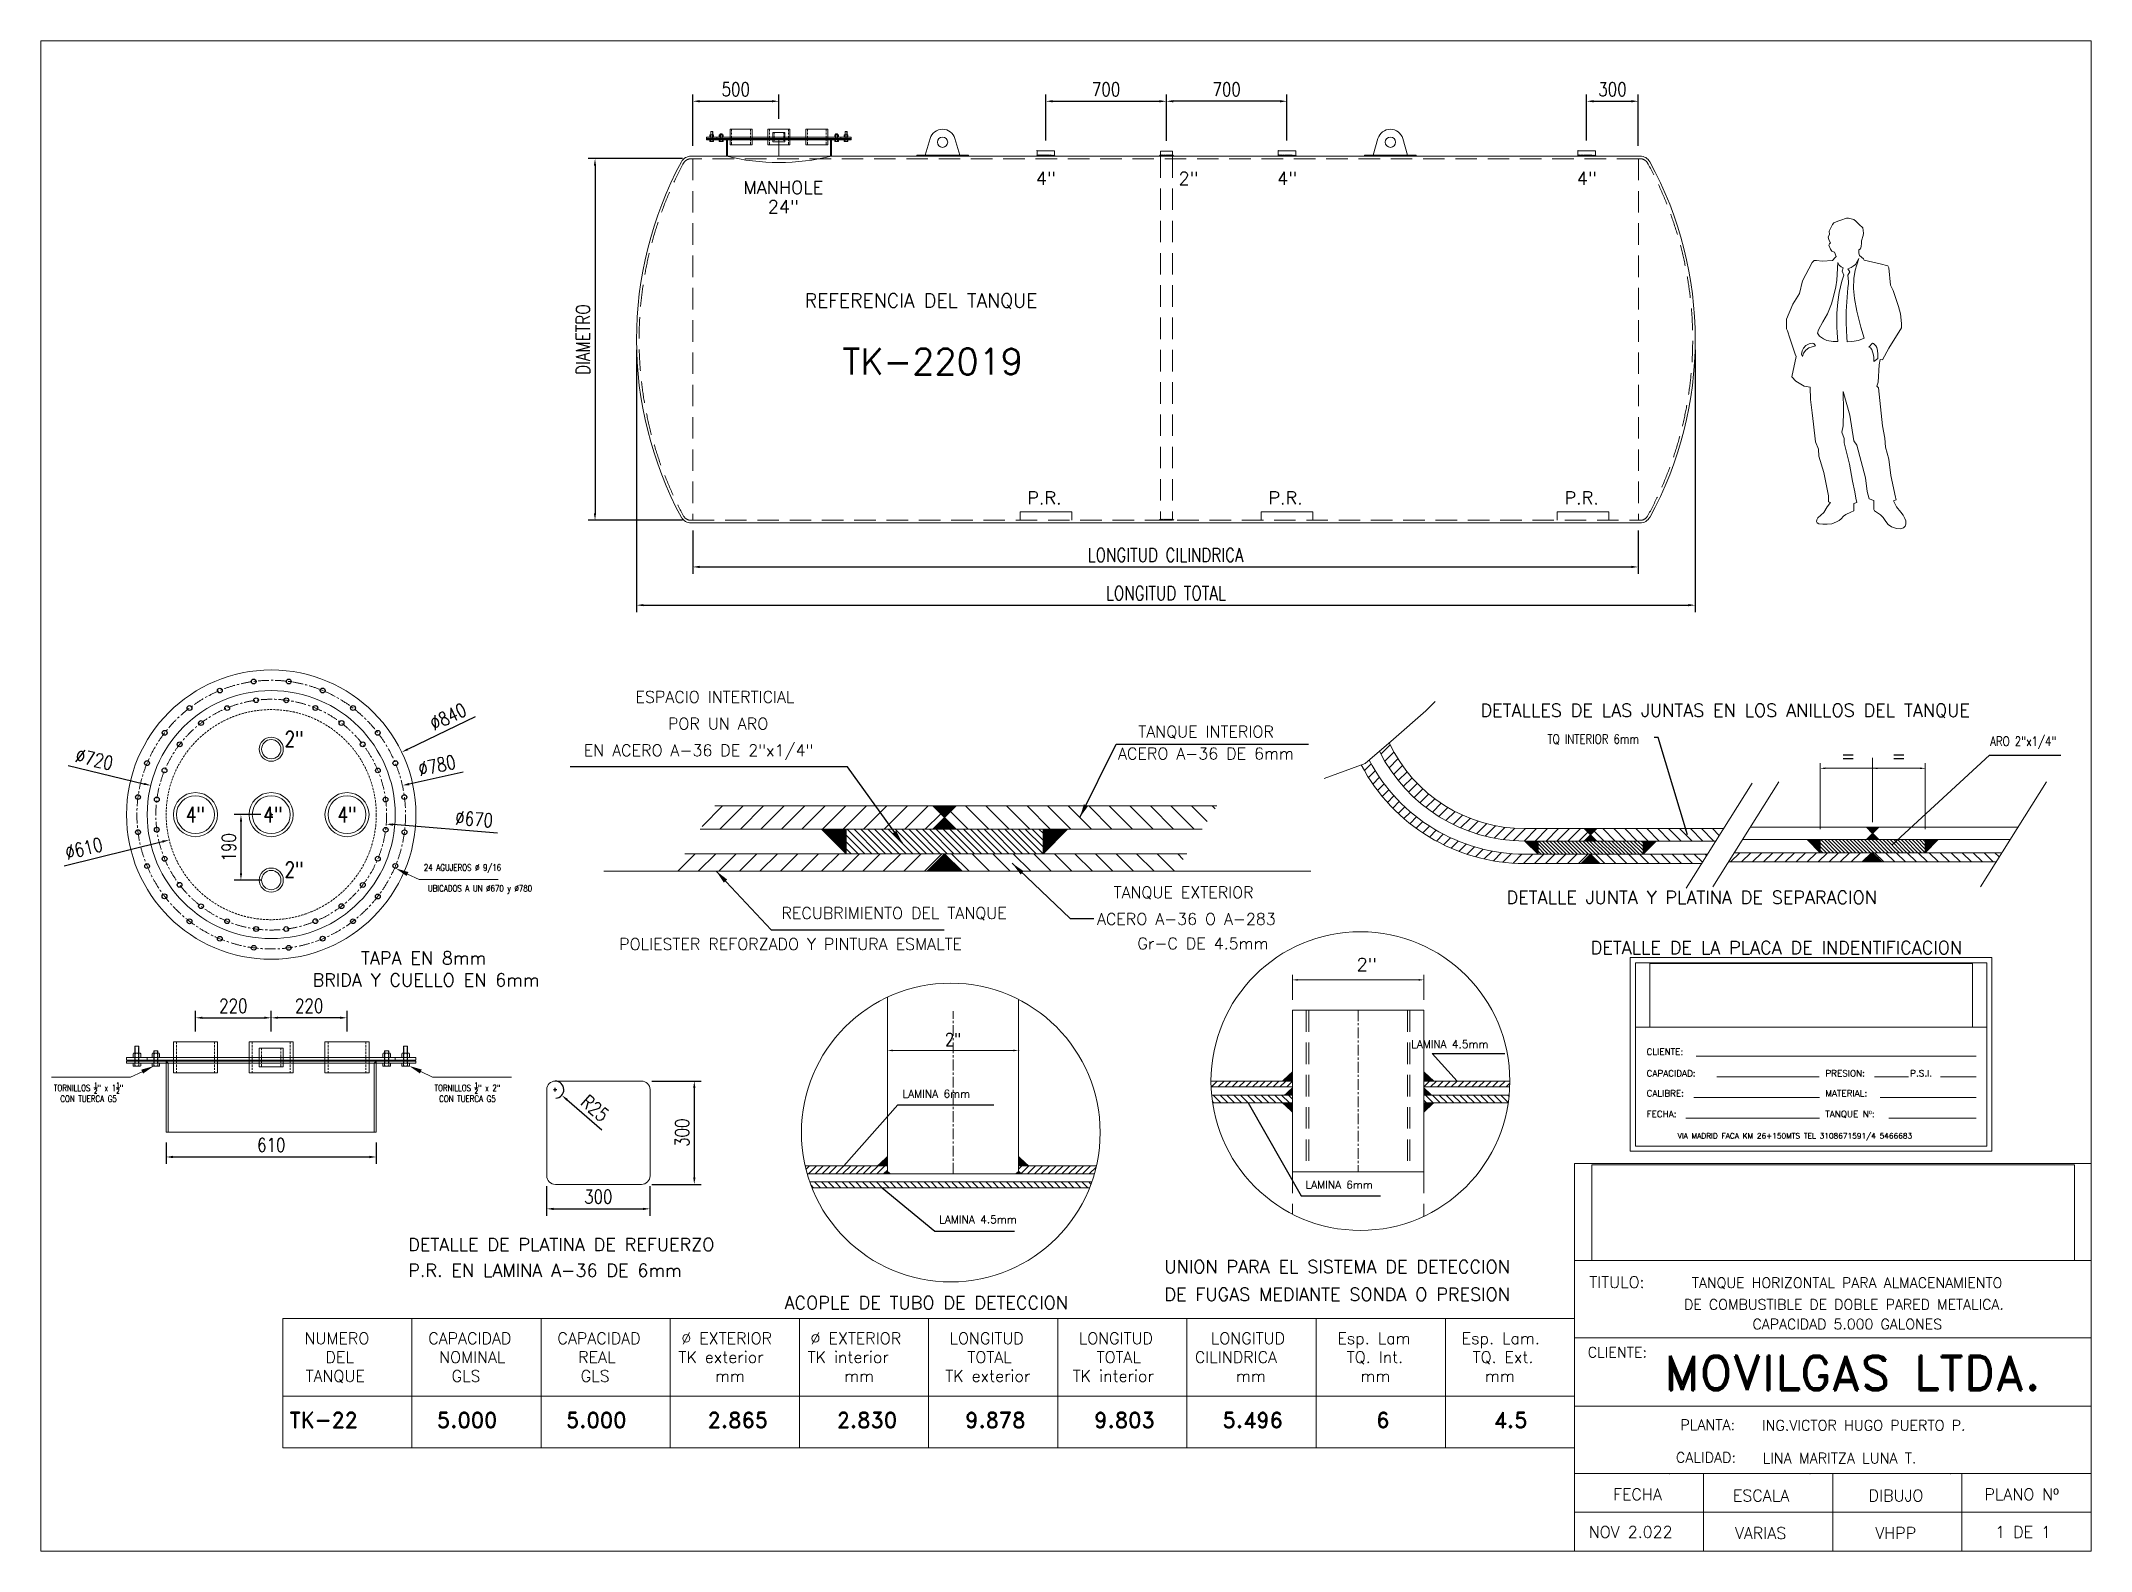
# Model space of a CAD drawing. Extents: x 174420 to 213214, y -41877 to -13498.
# Drawn here: x 174420 to 186322, y -29821 to -21053 of the extents above; entities that cross this region are included whole.
import ezdxf
from ezdxf.enums import TextEntityAlignment as Align

# ---------------------------------------------------------------- set-up
doc = ezdxf.new("R2010")
doc.units = 0
doc.header["$LTSCALE"] = 500
doc.header["$MEASUREMENT"] = 0
doc.linetypes.add('CENTER', pattern=[2, 1.25, -0.25, 0.25, -0.25])
doc.linetypes.add('HIDDEN', pattern=[0.375, 0.25, -0.125])
doc.layers.get('0').update_dxf_attribs({"linetype": 'CONTINUOUS', "lineweight": 9})
for name, color, linetype, lineweight in [('CENTER', 5, 'CENTER', 9), ('COTA', 2, 'CONTINUOUS', 9), ('COTAS', 2, 'CONTINUOUS', 9), ('dibujo', 7, 'CONTINUOUS', 30), ('FIBRA', 3, 'CONTINUOUS', 20), ('INVISIBLE', 1, 'HIDDEN', 9), ('TEXTO', 6, 'CONTINUOUS', 9)]:
    doc.layers.add(name, color=color, linetype=linetype, lineweight=lineweight)
doc.styles.add('ROMAND', font='romand')
doc.styles.get("Standard").update_dxf_attribs({"font": 'SIMPLEX.shx', "width": 0.8, "height": 80})
doc.dimstyles.new('ISO-25', dxfattribs={"dimtxt": 2.5, "dimasz": 2.5, "dimexe": 1.25, "dimexo": 0.625, "dimtad": 1, "dimtih": 1, "dimdec": 4, "dimdsep": 46, "dimtxsty": 'Standard', "dimcen": 2.5, "dimadec": 0, "dimazin": 0, "dimtfac": 1, "dimtdec": 4, "dimtmove": 0, "dimatfit": 3, "dimfxl": 1, "dimtvp": 1, "dimtolj": 1, "dimtzin": 0, "dimarcsym": 0})
doc.dimstyles.get("Standard").update_dxf_attribs({"dimtxt": 0.18, "dimasz": 0.18, "dimexe": 0.18, "dimexo": 0.0625, "dimgap": 0.09, "dimtad": 0, "dimtih": 1, "dimtoh": 1, "dimdec": 4, "dimzin": 0, "dimdsep": 46, "dimtxsty": 'Standard', "dimcen": 0.09, "dimadec": 0, "dimazin": 0, "dimtfac": 1, "dimtdec": 4, "dimtofl": 0, "dimtmove": 0, "dimatfit": 3, "dimfxl": 1, "dimtolj": 1, "dimtzin": 0, "dimarcsym": 0})
picture_1 = doc.add_image_def('image1.jpg', size_in_pixel=(1415, 280))

msp = doc.modelspace()

# ---------------------------------------------------------------- texts
at = {"lineweight": 9, "style": 'ROMAND'}
for s, height, p in [('TAPA EN 8mm', 75, (176278.2, -26415.3)), ('BRIDA Y CUELLO EN 6mm', 75, (175996.5, -26542.5)), ('NUMERO', 67.5, (175950.3, -28619.9)), ('CAPACIDAD', 67.5, (176668.4, -28619.9)), ('CAPACIDAD', 67.5, (177418.4, -28619.9)), ('%%C EXTERIOR', 67.5, (178137.9, -28619.9)), ('%%C EXTERIOR', 67.5, (178887.9, -28619.9)), ('LONGITUD', 67.5, (179695.2, -28619.9)), ('LONGITUD', 67.5, (180445.2, -28619.9)), ('LONGITUD', 67.5, (181212.1, -28619.9)), ('Esp. Lam', 67.5, (181946.7, -28619.9)), ('Esp. Lam.', 67.5, (182668.4, -28619.9)), ('DEL', 67.5, (176071.8, -28729.1)), ('NOMINAL ', 67.5, (176731.9, -28729.1)), ('REAL', 67.5, (177538.9, -28729.1)), ('TK exterior', 67.5, (178121.1, -28729.1)), ('TK interior', 67.5, (178871.1, -28729.1)), ('TOTAL', 67.5, (179798.9, -28729.1)), ('TOTAL', 67.5, (180548.9, -28729.1)), ('CILINDRICA', 67.5, (181119.4, -28729.1)), ('TQ. Int.', 67.5, (182001.7, -28729.1)), ('TQ. Ext.', 67.5, (182731.9, -28729.1)), ('TANQUE', 67.5, (175956.2, -28838.4)), ('GLS', 67.5, (176804, -28838.4)), ('GLS', 67.5, (177554, -28838.4)), ('mm', 67.5, (178333.6, -28838.4)), ('mm', 67.5, (179083.6, -28838.4)), ('TK exterior', 67.5, (179670.1, -28838.4)), ('TK interior', 67.5, (180410.1, -28838.4)), ('mm', 67.5, (181357.9, -28838.4)), ('mm', 67.5, (182081.2, -28838.4)), ('mm', 67.5, (182804, -28838.4)), ('MOVILGAS LTDA.', 200, (183845.4, -28886.7)), ('TK-22', 90, (175863.1, -29105.5)), ('5.000', 90, (176718.5, -29105.5)), ('5.000', 90, (177468.5, -29105.5)), ('2.865', 90, (178290, -29105.5)), ('2.830', 90, (179040, -29105.5)), ('9.878', 90, (179785.4, -29105.5)), ('9.803', 90, (180535.4, -29105.5)), ('5.496', 90, (181279.8, -29105.5)), ('6', 90, (182172.2, -29105.5)), ('4.5', 90, (182854.6, -29105.5))]:
    msp.add_text(s, height=height, dxfattribs=at).set_placement(p)
at = {"lineweight": 9}
for s, height, p in [('CLIENTE:', 37.5, (183742.3, -26940.8)), ('CAPACIDAD:', 37.5, (183742.3, -27066)), ('PRESION:', 37.5, (184780.1, -27066)), ('P.S.I.', 37.5, (185272.8, -27066)), ('CALIBRE:', 37.5, (183742.3, -27181.7)), ('MATERIAL:', 37.5, (184780.1, -27181.7)), ('FECHA:', 37.5, (183742.3, -27302.1)), ('TANQUE Nº:', 37.5, (184780.1, -27302.1)), ('VIA MADRID FACA KM 26+150MTS TEL 3108671591/4 5466683', 31.5, (183922.1, -27425.9)), ('CLIENTE:', 60.75, (183400.4, -28697.3)), ('PLANTA: ', 60.75, (183938.1, -29119)), ('ING.VICTOR HUGO PUERTO P.', 60.75, (184412.1, -29121.6)), ('CALIDAD:', 60.75, (183912.4, -29308)), ('LINA MARITZA LUNA T. ', 60.75, (184415.7, -29312.1)), ('FECHA', 67.5, (183547.5, -29526)), ('ESCALA', 67.5, (184243.1, -29532.6)), ('DIBUJO', 67.5, (185031.4, -29532.6)), ('PLANO Nº', 67.5, (185704, -29525.7)), ('NOV 2.022', 67.5, (183407, -29744.4)), ('VARIAS', 67.5, (184254.8, -29750.9)), ('VHPP', 67.5, (185070.4, -29750.9)), ('1 DE 1', 67.5, (185766.4, -29744.1))]:
    msp.add_text(s, height=height, dxfattribs=at).set_placement(p)
for s, height, p in [('TITULO:', 67.5, (183569.6, -28293.7)), ('TANQUE HORIZONTAL PARA ALMACENAMIENTO', 60, (184906.2, -28293.7)), ('DE COMBUSTIBLE DE DOBLE PARED METALICA. ', 60, (184908.7, -28419.4)), ('CAPACIDAD 5.000 GALONES', 60, (184907.2, -28533.5))]:
    msp.add_text(s, height=height, dxfattribs=at).set_placement(p, align=Align.CENTER)
at = {"layer": 'COTAS', "lineweight": 9, "style": 'ROMAND'}
for s, height, p in [('ESPACIO INTERTICIAL', 67.5, (177871.7, -24895.3)), ('POR UN ARO', 67.5, (178060.7, -25050.9)), ('DETALLES DE LAS JUNTAS EN LOS ANILLOS DEL TANQUE', 75, (182777.8, -24976.3)), ('TANQUE INTERIOR', 67.5, (180791.1, -25097.3)), ('EN ACERO A-36 DE 2"x1/4"', 67.5, (177571.6, -25205.3)), ('ACERO A-36 DE 6mm', 67.5, (180673.4, -25224.3)), ('=', 75, (184871.3, -25240.8)), ('=', 75, (185165.3, -25240.8)), ('TANQUE EXTERIOR', 67.5, (180647.6, -26030.4)), ('DETALLE JUNTA Y PLATINA DE SEPARACION ', 75, (182929, -26063.2)), ('RECUBRIMIENTO DEL TANQUE', 67.5, (178719.6, -26150.5)), ('ACERO A-36 O A-283', 67.5, (180550.7, -26185.1)), ('POLIESTER REFORZADO Y PINTURA ESMALTE', 67.5, (177777, -26330.6)), ('Gr-C DE 4.5mm', 67.5, (180786.4, -26327)), ('DETALLE DE LA PLACA DE INDENTIFICACION', 75, (183417.4, -26354.5)), ('2"', 75, (182058.6, -26452.7)), ('LAMINA 4.5mm', 45, (182374.9, -26900.5)), ('LAMINA 6mm', 45, (179422.7, -27188.7)), ('LAMINA 6mm', 45, (181761.7, -27716.9)), ('LAMINA 4.5mm', 45, (179635.8, -27918.3)), ('DETALLE DE PLATINA DE REFUERZO', 75, (176552.3, -28078.8)), ('P.R. EN LAMINA A-36 DE 6mm', 75, (176552.3, -28228.9)), ('UNION PARA EL SISTEMA DE DETECCION', 75, (180942.8, -28207.3)), ('DE FUGAS MEDIANTE SONDA O PRESION', 75, (180942.8, -28368.1)), ('ACOPLE DE TUBO DE DETECCION', 75, (178736.9, -28417))]:
    msp.add_text(s, height=height, dxfattribs=at).set_placement(p)
at = {"layer": 'COTAS', "lineweight": 9, "width": 0.8}
for s, p in [('2"', (175889.6, -25105.9)), ('4"', (175316.9, -25545.1)), ('4"', (175766.9, -25545.1)), ('4"', (176196.9, -25545.1)), ('2"', (175889.6, -25864.3))]:
    msp.add_text(s, height=90, dxfattribs=at).set_placement(p, align=Align.MIDDLE_CENTER)
at = {"layer": 'COTAS', "lineweight": 9}
for s, insert, char_height, attachment_point in [('TQ INTERIOR 6mm', (183698.3, -25138.3), 54, 9), ('ARO 2"x1/4"', (185737.1, -25163.9), 54, 7), ('24 AGUJEROS ∅ 9/16', (176867.6, -25858.6), 37.5, 5), ('{2}{"}', (179715.3, -26850.7), 75, 5), ('\\A1;TORNILLOS {\\H0.7x;\\S1/2;}" x 1{\\H0.7x;\\S1/2;}" \\PCON TUERCA G5', (174696.3, -27157.1), 37.5, 5), ('\\A1;TORNILLOS {\\H0.7x;\\S1/2;}" x 2" \\PCON TUERCA G5', (176896.1, -27157.1), 37.5, 5)]:
    msp.add_mtext(s, dxfattribs=dict(at, insert=insert, char_height=char_height, attachment_point=attachment_point))
at = {"layer": 'COTAS', "lineweight": 9, "insert": (176969.2, -25979.6), "char_height": 37.5, "width": 815.714, "attachment_point": 5}
msp.add_mtext('UBICADOS A UN %%C670 y %%C780', dxfattribs=at)
at = {"layer": 'TEXTO', "lineweight": 9, "style": 'ROMAND'}
for s, p in [('MANHOLE', (178730, -21940.9)), ('4"', (180254.5, -21888.1)), ('2"', (181082.7, -21888.1)), ('4"', (181654.5, -21888.1)), ('4"', (183394.5, -21888.1)), ('24"', (178730, -22052))]:
    msp.add_text(s, height=75, dxfattribs=at).set_placement(p, align=Align.CENTER)
at = {"layer": 'TEXTO', "lineweight": 9}
for s, height, p in [('REFERENCIA DEL TANQUE', 80, (178854, -22599.8)), ('TK-22019', 150, (179073.8, -22988.4))]:
    msp.add_text(s, height=height, dxfattribs=at).set_placement(p)
at = {"layer": 'TEXTO', "lineweight": 9, "style": 'ROMAND'}
for p in [(180146.3, -23743.1), (181546.3, -23743.1), (183265.3, -23743.1)]:
    msp.add_text('P.R.', height=75, dxfattribs=at).set_placement(p)

# ---------------------------------------------------------------- blocks, each defined once
blk = doc.blocks.new('*D183')
at = {"layer": 'COTAS', "color": 0, "lineweight": -2, "transparency": 16777216}
for p, q in [((177966, -27092), (178253, -27092)), ((178213, -27132), (178213, -27652)), ((177966, -27692), (178253, -27692))]:
    blk.add_line(p, q, dxfattribs=at)
at = {"layer": 'COTAS', "color": 0, "transparency": 16777216}
for points in [[(178207, -27132), (178220, -27132), (178213, -27092)], [(178207, -27652), (178220, -27652), (178213, -27692)]]:
    blk.add_solid(points, dxfattribs=at)
at = {"layer": 'COTAS', "color": 0, "lineweight": 9, "transparency": 16777216, "insert": (178143, -27392), "char_height": 80, "attachment_point": 5, "rotation": 90}
blk.add_mtext('\\A1;300', dxfattribs=at)
blk = doc.blocks.new('*D184')
at = {"layer": 'COTAS', "color": 0, "lineweight": -2, "transparency": 16777216}
for p, q in [((177356, -27702), (177356, -27874)), ((177956, -27702), (177956, -27874)), ((177396, -27834), (177916, -27834))]:
    blk.add_line(p, q, dxfattribs=at)
at = {"layer": 'COTAS', "color": 0, "transparency": 16777216}
for points in [[(177396, -27828), (177396, -27841), (177356, -27834)], [(177916, -27828), (177916, -27841), (177956, -27834)]]:
    blk.add_solid(points, dxfattribs=at)
at = {"layer": 'COTAS', "color": 0, "lineweight": 9, "transparency": 16777216, "insert": (177656, -27764), "char_height": 80, "attachment_point": 5}
blk.add_mtext('\\A1;300', dxfattribs=at)
blk = doc.blocks.new('*D185')
at = {"layer": 'COTAS', "color": 0, "lineweight": -2, "transparency": 16777216}
for p, q in [((177406, -27152), (177406, -27132)), ((177396, -27142), (177416, -27142)), ((177676, -27377), (177474, -27201))]:
    blk.add_line(p, q, dxfattribs=at)
blk.add_arc((177406, -27142), 50, 273.0292, 90, dxfattribs=at)
at = {"layer": 'COTAS', "color": 0, "transparency": 16777216}
blk.add_solid([(177479, -27196), (177470, -27206), (177444, -27175)], dxfattribs=at)
at = {"layer": 'COTAS', "color": 0, "lineweight": 9, "transparency": 16777216, "insert": (177636, -27250), "char_height": 80, "attachment_point": 5, "rotation": 318.8658}
blk.add_mtext('\\A1;R25', dxfattribs=at)
blk = doc.blocks.new('*U181')
at = {"layer": 'dibujo'}
for centre in [(-55, 0), (55, 0)]:
    blk.add_circle(centre, 14, dxfattribs=at)
blk = doc.blocks.new('*U182')
at = {"layer": 'dibujo', "color": 0, "linetype": 'ByBlock', "lineweight": -2, "transparency": 16777216}
for p, rotation in [((345491, 2319), 104.9999999999998), ((345678, 2344), 89.9999999999998), ((345866, 2319), 74.99999999999983), ((345316, 2247), 119.9999999999998), ((346041, 2247), 59.99999999999984), ((345166, 2132), 134.9999999999998), ((346191, 2132), 44.99999999999986), ((345050, 1982), 149.9999999999997), ((346306, 1982), 29.9999999999999), ((344978, 1807), 164.9999999999997), ((346379, 1807), 14.99999999999997), ((344953, 1619), 180), ((344978, 1431), 194.9999999999997), ((346379, 1431), 344.9999999999994), ((345050, 1257), 209.9999999999997), ((346306, 1257), 329.9999999999994), ((345166, 1106), 224.9999999999997), ((346191, 1106), 314.9999999999994), ((345316, 991), 239.9999999999996), ((345491, 919), 254.9999999999995), ((345678, 894), 269.9999999999995), ((345866, 919), 284.9999999999995), ((346041, 991), 299.9999999999994)]:
    blk.add_blockref('*U181', p, dxfattribs=dict(at, rotation=rotation))
blk.add_blockref('*U181', (346403, 1619), dxfattribs=at)
blk = doc.blocks.new('*D186')
at = {"layer": 'COTAS', "color": 0, "lineweight": -2, "transparency": 16777216}
for p, q in [((176941, -24978), (176551, -25165)), ((175747, -25545), (175767, -25545)), ((175757, -25555), (175757, -25535))]:
    blk.add_line(p, q, dxfattribs=at)
at = {"layer": 'COTAS', "color": 0, "transparency": 16777216}
blk.add_solid([(176548, -25159), (176553, -25171), (176515, -25182)], dxfattribs=at)
at = {"layer": 'COTAS', "color": 0, "lineweight": 9, "transparency": 16777216, "insert": (176784, -24976), "char_height": 80, "attachment_point": 5, "rotation": 25.5831}
blk.add_mtext('\\A1;∅840', dxfattribs=at)
blk = doc.blocks.new('*D187')
at = {"layer": 'COTAS', "color": 0, "lineweight": -2, "transparency": 16777216}
for p, q in [((175317, -26805), (175317, -26685)), ((175357, -26725), (175717, -26725)), ((175757, -26805), (175757, -26685))]:
    blk.add_line(p, q, dxfattribs=at)
at = {"layer": 'COTAS', "color": 0, "transparency": 16777216}
for points in [[(175357, -26718), (175357, -26731), (175317, -26725)], [(175717, -26718), (175717, -26731), (175757, -26725)]]:
    blk.add_solid(points, dxfattribs=at)
at = {"layer": 'COTAS', "color": 0, "lineweight": 9, "transparency": 16777216, "insert": (175537, -26655), "char_height": 80, "attachment_point": 5}
blk.add_mtext('\\A1;220', dxfattribs=at)
blk = doc.blocks.new('*D188')
at = {"layer": 'COTAS', "color": 0, "lineweight": -2, "transparency": 16777216}
for p, q in [((175757, -26805), (175757, -26685)), ((176157, -26725), (175797, -26725)), ((176197, -26805), (176197, -26685))]:
    blk.add_line(p, q, dxfattribs=at)
at = {"layer": 'COTAS', "color": 0, "transparency": 16777216}
for points in [[(175797, -26718), (175797, -26731), (175757, -26725)], [(176157, -26718), (176157, -26731), (176197, -26725)]]:
    blk.add_solid(points, dxfattribs=at)
at = {"layer": 'COTAS', "color": 0, "lineweight": 9, "transparency": 16777216, "insert": (175977, -26655), "char_height": 80, "attachment_point": 5}
blk.add_mtext('\\A1;220', dxfattribs=at)
blk = doc.blocks.new('*D189')
at = {"layer": 'COTAS', "color": 0, "lineweight": -2, "transparency": 16777216}
for p, q in [((175147, -27449), (175147, -27573)), ((176367, -27449), (176367, -27573)), ((175187, -27533), (176327, -27533))]:
    blk.add_line(p, q, dxfattribs=at)
at = {"layer": 'COTAS', "color": 0, "transparency": 16777216}
for points in [[(175187, -27526), (175187, -27540), (175147, -27533)], [(176327, -27526), (176327, -27540), (176367, -27533)]]:
    blk.add_solid(points, dxfattribs=at)
at = {"layer": 'COTAS', "color": 0, "lineweight": 9, "transparency": 16777216, "insert": (175757, -27463), "char_height": 80, "attachment_point": 5}
blk.add_mtext('\\A1;610', dxfattribs=at)
blk = doc.blocks.new('*D190')
at = {"layer": 'COTAS', "color": 0, "lineweight": -2, "transparency": 16777216}
for p, q in [((176872, -25298), (176557, -25368)), ((175747, -25545), (175767, -25545)), ((175757, -25555), (175757, -25535))]:
    blk.add_line(p, q, dxfattribs=at)
at = {"layer": 'COTAS', "color": 0, "transparency": 16777216}
blk.add_solid([(176556, -25361), (176559, -25374), (176518, -25376)], dxfattribs=at)
at = {"layer": 'COTAS', "color": 0, "lineweight": 9, "transparency": 16777216, "insert": (176719, -25260), "char_height": 80, "attachment_point": 5, "rotation": 12.4917}
blk.add_mtext('\\A1;∅780', dxfattribs=at)
blk = doc.blocks.new('*D191')
at = {"layer": 'COTAS', "color": 0, "lineweight": -2, "transparency": 16777216}
for p, q in [((175747, -25545), (175767, -25545)), ((175757, -25555), (175757, -25535)), ((177070, -25653), (176464, -25603))]:
    blk.add_line(p, q, dxfattribs=at)
at = {"layer": 'COTAS', "color": 0, "transparency": 16777216}
blk.add_solid([(176465, -25596), (176464, -25610), (176425, -25600)], dxfattribs=at)
at = {"layer": 'COTAS', "color": 0, "lineweight": 9, "transparency": 16777216, "insert": (176935, -25571), "char_height": 80, "attachment_point": 5, "rotation": 355.3246}
blk.add_mtext('\\A1;∅670', dxfattribs=at)
blk = doc.blocks.new('*D192')
at = {"layer": 'COTAS', "color": 0, "lineweight": -2, "transparency": 16777216}
for p, q in [((174577, -25259), (175018, -25366)), ((175747, -25545), (175767, -25545)), ((175757, -25555), (175757, -25535))]:
    blk.add_line(p, q, dxfattribs=at)
at = {"layer": 'COTAS', "color": 0, "transparency": 16777216}
blk.add_solid([(175020, -25360), (175017, -25373), (175057, -25375)], dxfattribs=at)
at = {"layer": 'COTAS', "color": 0, "lineweight": 9, "transparency": 16777216, "insert": (174730, -25224), "char_height": 80, "attachment_point": 5, "rotation": 346.3743}
blk.add_mtext('\\A1;∅720', dxfattribs=at)
blk = doc.blocks.new('*D193')
at = {"layer": 'COTAS', "color": 0, "lineweight": -2, "transparency": 16777216}
for p, q in [((175747, -25545), (175767, -25545)), ((175757, -25555), (175757, -25535)), ((174555, -25842), (175126, -25701))]:
    blk.add_line(p, q, dxfattribs=at)
at = {"layer": 'COTAS', "color": 0, "transparency": 16777216}
blk.add_solid([(175124, -25695), (175127, -25708), (175165, -25692)], dxfattribs=at)
at = {"layer": 'COTAS', "color": 0, "lineweight": 9, "transparency": 16777216, "insert": (174669, -25742), "char_height": 80, "attachment_point": 5, "rotation": 13.8908}
blk.add_mtext('\\A1;∅610', dxfattribs=at)
blk = doc.blocks.new('*D194')
at = {"layer": 'COTAS', "color": 0, "lineweight": -2, "transparency": 16777216}
for p, q in [((175697, -25545), (175541, -25545)), ((175581, -25585), (175581, -25885)), ((175697, -25925), (175541, -25925))]:
    blk.add_line(p, q, dxfattribs=at)
at = {"layer": 'COTAS', "color": 0, "transparency": 16777216}
for points in [[(175575, -25585), (175588, -25585), (175581, -25545)], [(175575, -25885), (175588, -25885), (175581, -25925)]]:
    blk.add_solid(points, dxfattribs=at)
at = {"layer": 'COTAS', "color": 0, "lineweight": 9, "transparency": 16777216, "insert": (175511, -25735), "char_height": 80, "attachment_point": 5, "rotation": 90}
blk.add_mtext('\\A1;190', dxfattribs=at)
blk = doc.blocks.new('*X38')
at = {"color": 0}
for p, q in [((1039.1, 2948.3), (1092, 3001.2)), ((1085, 2941.2), (1145, 3001.2)), ((1138, 2941.2), (1198, 3001.2)), ((1191.1, 2941.2), (1251.1, 3001.2)), ((1244.1, 2941.2), (1304.1, 3001.2)), ((1297.1, 2941.2), (1357.1, 3001.2)), ((1350.2, 2941.2), (1410.2, 3001.2)), ((1403.2, 2941.2), (1463.2, 3001.2)), ((1456.2, 2941.2), (1516.2, 3001.2)), ((1509.3, 2941.2), (1569.3, 3001.2)), ((1562.3, 2941.2), (1622.3, 3001.2)), ((1615.3, 2941.2), (1655.2, 2981)), ((976.5, 2832.7), (1021.5, 2877.7)), ((1029.5, 2832.7), (1074.5, 2877.7)), ((1082.6, 2832.7), (1127.6, 2877.7)), ((1135.6, 2832.7), (1180.6, 2877.7)), ((1188.6, 2832.7), (1233.6, 2877.7)), ((1241.7, 2832.7), (1286.7, 2877.7)), ((1294.7, 2832.7), (1339.7, 2877.7)), ((1347.7, 2832.7), (1392.7, 2877.7)), ((1400.8, 2832.7), (1445.8, 2877.7)), ((1453.8, 2832.7), (1498.8, 2877.7)), ((1506.8, 2832.7), (1551.8, 2877.7)), ((1559.9, 2832.7), (1604.9, 2877.7)), ((1612.9, 2832.7), (1657.9, 2877.7))]:
    blk.add_line(p, q, dxfattribs=at)
blk = doc.blocks.new('*X39')
at = {"color": 0}
for p, q in [((1725.7, 2941.2), (1680.4, 2986.5)), ((1778.8, 2941.2), (1718.8, 3001.2)), ((1831.8, 2941.2), (1771.8, 3001.2)), ((1884.8, 2941.2), (1824.8, 3001.2)), ((1937.9, 2941.2), (1877.9, 3001.2)), ((1990.9, 2941.2), (1930.9, 3001.2)), ((2043.9, 2941.2), (1983.9, 3001.2)), ((2097, 2941.2), (2037, 3001.2)), ((2150, 2941.2), (2090, 3001.2)), ((2203, 2941.2), (2143, 3001.2)), ((2256.1, 2941.2), (2196.1, 3001.2)), ((2309.1, 2941.2), (2249.1, 3001.2)), ((2342.5, 2960.8), (2302.1, 3001.2)), ((2363, 2993.3), (2355.2, 3001.2)), ((1728.2, 2832.7), (1683.2, 2877.7)), ((1781.2, 2832.7), (1736.2, 2877.7)), ((1834.2, 2832.7), (1789.2, 2877.7)), ((1887.3, 2832.7), (1842.3, 2877.7)), ((1940.3, 2832.7), (1895.3, 2877.7)), ((1993.3, 2832.7), (1948.3, 2877.7)), ((2046.4, 2832.7), (2001.4, 2877.7)), ((2099.4, 2832.7), (2054.4, 2877.7)), ((2152.4, 2832.7), (2107.4, 2877.7)), ((2205.5, 2832.7), (2160.5, 2877.7)), ((2258.5, 2832.7), (2213.5, 2877.7)), ((2281, 2863.2), (2266.5, 2877.7))]:
    blk.add_line(p, q, dxfattribs=at)
blk = doc.blocks.new('*X36')
at = {"color": 0}
for p, q in [((-982.9, 2832.7), (-938, 2877.5)), ((-982.7, 2832.7), (-938, 2877.3)), ((-982.5, 2832.7), (-938, 2877.2)), ((-982.4, 2832.7), (-938, 2877)), ((-982.2, 2832.7), (-938, 2876.8)), ((-982, 2832.7), (-938, 2876.6)), ((-981.8, 2832.7), (-938, 2876.5)), ((-981.6, 2832.7), (-938, 2876.3)), ((-981.5, 2832.7), (-938, 2876.1)), ((-981.3, 2832.7), (-938, 2875.9)), ((-981.1, 2832.7), (-938, 2875.8)), ((-980.9, 2832.7), (-938, 2875.6)), ((-980.8, 2832.7), (-938, 2875.4)), ((-980.6, 2832.7), (-938, 2875.2)), ((-980.4, 2832.7), (-938, 2875.1)), ((-980.2, 2832.7), (-938, 2874.9)), ((-980.1, 2832.7), (-938, 2874.7)), ((-979.9, 2832.7), (-938, 2874.5)), ((-979.7, 2832.7), (-938, 2874.3)), ((-979.5, 2832.7), (-938, 2874.2)), ((-979.3, 2832.7), (-938, 2874)), ((-979.2, 2832.7), (-938, 2873.8)), ((-979, 2832.7), (-938, 2873.6)), ((-978.8, 2832.7), (-938, 2873.5)), ((-978.6, 2832.7), (-938, 2873.3)), ((-978.5, 2832.7), (-938, 2873.1)), ((-978.3, 2832.7), (-938, 2872.9)), ((-978.1, 2832.7), (-938, 2872.8)), ((-977.9, 2832.7), (-938, 2872.6)), ((-977.8, 2832.7), (-938, 2872.4)), ((-977.6, 2832.7), (-938, 2872.2)), ((-977.4, 2832.7), (-938, 2872)), ((-977.2, 2832.7), (-938, 2871.9)), ((-977.1, 2832.7), (-938, 2871.7)), ((-976.9, 2832.7), (-938, 2871.5)), ((-976.7, 2832.7), (-938, 2871.3)), ((-976.5, 2832.7), (-938, 2871.2)), ((-976.3, 2832.7), (-938, 2871)), ((-976.2, 2832.7), (-938, 2870.8)), ((-976, 2832.7), (-938, 2870.6)), ((-975.8, 2832.7), (-938, 2870.5)), ((-975.6, 2832.7), (-938, 2870.3)), ((-975.5, 2832.7), (-938, 2870.1)), ((-975.3, 2832.7), (-938, 2869.9)), ((-975.1, 2832.7), (-938, 2869.7)), ((-974.9, 2832.7), (-938, 2869.6)), ((-974.8, 2832.7), (-938, 2869.4)), ((-974.6, 2832.7), (-938, 2869.2)), ((-974.4, 2832.7), (-938, 2869)), ((-974.2, 2832.7), (-938, 2868.9)), ((-974, 2832.7), (-938, 2868.7)), ((-973.9, 2832.7), (-938, 2868.5)), ((-973.7, 2832.7), (-938, 2868.3)), ((-973.5, 2832.7), (-938, 2868.2)), ((-973.3, 2832.7), (-938, 2868)), ((-973.2, 2832.7), (-938, 2867.8)), ((-973, 2832.7), (-938, 2867.6)), ((-972.8, 2832.7), (-938, 2867.4)), ((-972.6, 2832.7), (-938, 2867.3)), ((-972.5, 2832.7), (-938, 2867.1)), ((-972.3, 2832.7), (-938, 2866.9)), ((-972.1, 2832.7), (-938, 2866.7)), ((-971.9, 2832.7), (-938, 2866.6)), ((-971.7, 2832.7), (-938, 2866.4)), ((-971.6, 2832.7), (-938, 2866.2)), ((-971.4, 2832.7), (-938, 2866)), ((-971.2, 2832.7), (-938, 2865.9)), ((-971, 2832.7), (-938, 2865.7)), ((-970.9, 2832.7), (-938, 2865.5)), ((-970.7, 2832.7), (-938, 2865.3)), ((-970.5, 2832.7), (-938, 2865.2)), ((-970.3, 2832.7), (-938, 2865)), ((-970.2, 2832.7), (-938, 2864.8)), ((-970, 2832.7), (-938, 2864.6)), ((-969.8, 2832.7), (-938, 2864.4)), ((-969.6, 2832.7), (-938, 2864.3)), ((-969.4, 2832.7), (-938, 2864.1)), ((-969.3, 2832.7), (-938, 2863.9)), ((-969.1, 2832.7), (-938, 2863.7)), ((-968.9, 2832.7), (-938, 2863.6)), ((-968.7, 2832.7), (-938, 2863.4)), ((-968.6, 2832.7), (-938, 2863.2)), ((-968.4, 2832.7), (-938, 2863)), ((-968.2, 2832.7), (-938, 2862.9)), ((-968, 2832.7), (-938, 2862.7)), ((-967.9, 2832.7), (-938, 2862.5)), ((-967.7, 2832.7), (-938, 2862.3)), ((-967.5, 2832.7), (-938, 2862.1)), ((-967.3, 2832.7), (-938, 2862)), ((-967.2, 2832.7), (-938, 2861.8)), ((-967, 2832.7), (-938, 2861.6)), ((-966.8, 2832.7), (-938, 2861.4)), ((-966.6, 2832.7), (-938, 2861.3)), ((-966.4, 2832.7), (-938, 2861.1)), ((-966.3, 2832.7), (-938, 2860.9)), ((-966.1, 2832.7), (-938, 2860.7)), ((-965.9, 2832.7), (-938, 2860.6)), ((-965.7, 2832.7), (-938, 2860.4)), ((-965.6, 2832.7), (-938, 2860.2)), ((-965.4, 2832.7), (-938, 2860)), ((-965.2, 2832.7), (-938, 2859.8)), ((-965, 2832.7), (-938, 2859.7)), ((-964.9, 2832.7), (-938, 2859.5)), ((-964.7, 2832.7), (-938, 2859.3)), ((-964.5, 2832.7), (-938, 2859.1)), ((-964.3, 2832.7), (-938, 2859)), ((-964.1, 2832.7), (-938, 2858.8)), ((-964, 2832.7), (-938, 2858.6)), ((-963.8, 2832.7), (-938, 2858.4)), ((-963.6, 2832.7), (-938, 2858.3)), ((-963.4, 2832.7), (-938, 2858.1)), ((-963.3, 2832.7), (-938, 2857.9)), ((-963.1, 2832.7), (-938, 2857.7)), ((-962.9, 2832.7), (-938, 2857.5)), ((-962.7, 2832.7), (-938, 2857.4)), ((-962.6, 2832.7), (-938, 2857.2)), ((-962.4, 2832.7), (-938, 2857)), ((-962.2, 2832.7), (-938, 2856.8)), ((-962, 2832.7), (-938, 2856.7)), ((-938, 2835.5), (-959.1, 2856.6)), ((-938, 2835.7), (-959, 2856.7)), ((-938, 2835.9), (-958.9, 2856.8)), ((-938, 2836.1), (-958.8, 2856.9)), ((-938, 2836.3), (-958.7, 2857)), ((-938, 2836.6), (-958.6, 2857.1)), ((-938, 2836.4), (-958.6, 2857)), ((-938, 2836.8), (-958.5, 2857.2)), ((-938, 2837), (-958.4, 2857.3)), ((-938, 2837.1), (-958.3, 2857.4)), ((-938, 2837.3), (-958.2, 2857.5)), ((-938, 2837.5), (-958.1, 2857.6)), ((-938, 2837.7), (-958, 2857.7)), ((-938, 2837.8), (-957.9, 2857.8)), ((-938, 2838.2), (-957.8, 2857.9)), ((-938, 2838), (-957.8, 2857.8)), ((-938, 2838.4), (-957.7, 2858)), ((-938, 2838.5), (-957.6, 2858.1)), ((-938, 2838.7), (-957.5, 2858.2)), ((-938, 2838.9), (-957.4, 2858.3)), ((-938, 2839.1), (-957.3, 2858.4)), ((-938, 2839.3), (-957.2, 2858.5)), ((-938, 2839.6), (-957.1, 2858.6)), ((-938, 2839.4), (-957.1, 2858.5)), ((-938, 2839.8), (-957, 2858.7)), ((-938, 2840), (-956.9, 2858.8)), ((-938, 2840.1), (-956.8, 2858.9)), ((-938, 2840.3), (-956.7, 2859)), ((-938, 2840.5), (-956.6, 2859.1)), ((-938, 2840.7), (-956.5, 2859.2)), ((-938, 2840.8), (-956.4, 2859.3)), ((-938, 2841.2), (-956.3, 2859.4)), ((-938, 2841), (-956.3, 2859.3)), ((-938, 2841.4), (-956.2, 2859.5)), ((-938, 2841.6), (-956.1, 2859.6)), ((-938, 2841.7), (-956, 2859.7)), ((-938, 2841.9), (-955.9, 2859.8)), ((-938, 2842.1), (-955.8, 2859.9)), ((-938, 2842.3), (-955.7, 2860)), ((-938, 2842.4), (-955.6, 2860.1)), ((-938, 2842.8), (-955.5, 2860.2)), ((-938, 2842.6), (-955.5, 2860.1)), ((-938, 2843), (-955.4, 2860.3)), ((-938, 2843.1), (-955.3, 2860.4)), ((-938, 2843.3), (-955.2, 2860.5)), ((-938, 2843.5), (-955.1, 2860.6)), ((-938, 2843.7), (-955, 2860.7)), ((-938, 2843.9), (-954.9, 2860.8)), ((-938, 2844.2), (-954.8, 2860.9)), ((-938, 2844), (-954.8, 2860.8)), ((-938, 2844.4), (-954.7, 2861)), ((-938, 2844.6), (-954.6, 2861.1)), ((-938, 2844.7), (-954.5, 2861.2)), ((-938, 2844.9), (-954.4, 2861.3)), ((-938, 2845.1), (-954.3, 2861.4)), ((-938, 2845.3), (-954.2, 2861.5)), ((-938, 2845.4), (-954.1, 2861.6)), ((-938, 2845.8), (-954, 2861.7)), ((-938, 2845.6), (-954, 2861.6)), ((-938, 2846), (-953.9, 2861.8)), ((-938, 2846.2), (-953.8, 2861.9)), ((-938, 2846.3), (-953.7, 2862)), ((-938, 2846.5), (-953.6, 2862.1)), ((-938, 2846.7), (-953.5, 2862.2)), ((-938, 2846.9), (-953.4, 2862.3)), ((-938, 2847), (-953.3, 2862.3)), ((-938, 2847.4), (-953.2, 2862.5)), ((-938, 2847.2), (-953.2, 2862.4)), ((-938, 2847.6), (-953.1, 2862.6)), ((-938, 2847.7), (-953, 2862.7)), ((-938, 2847.9), (-952.9, 2862.8)), ((-938, 2848.1), (-952.8, 2862.9)), ((-938, 2848.3), (-952.7, 2863)), ((-938, 2848.4), (-952.6, 2863.1)), ((-938, 2848.8), (-952.5, 2863.2)), ((-938, 2848.6), (-952.5, 2863.1)), ((-938, 2849), (-952.4, 2863.3)), ((-938, 2849.2), (-952.3, 2863.4)), ((-938, 2849.3), (-952.2, 2863.5)), ((-938, 2849.5), (-952.1, 2863.6)), ((-938, 2849.7), (-952, 2863.7)), ((-938, 2849.9), (-951.9, 2863.8)), ((-938, 2850), (-951.8, 2863.9)), ((-938, 2850.4), (-951.7, 2864)), ((-938, 2850.2), (-951.7, 2863.9)), ((-938, 2850.6), (-951.6, 2864.1)), ((-938, 2850.7), (-951.5, 2864.2)), ((-938, 2850.9), (-951.4, 2864.3)), ((-938, 2851.1), (-951.3, 2864.4)), ((-938, 2851.3), (-951.2, 2864.5)), ((-938, 2851.5), (-951.1, 2864.6)), ((-938, 2851.8), (-951, 2864.7)), ((-938, 2851.6), (-951, 2864.6)), ((-938, 2852), (-950.9, 2864.8)), ((-938, 2852.2), (-950.8, 2864.9)), ((-938, 2852.3), (-950.7, 2865)), ((-938, 2852.5), (-950.6, 2865.1)), ((-938, 2852.7), (-950.5, 2865.2)), ((-938, 2852.9), (-950.4, 2865.3)), ((-938, 2853), (-950.3, 2865.4)), ((-938, 2853.4), (-950.2, 2865.5)), ((-938, 2853.2), (-950.2, 2865.4)), ((-938, 2853.6), (-950.1, 2865.6)), ((-938, 2853.8), (-950, 2865.7)), ((-938, 2853.9), (-949.9, 2865.8)), ((-938, 2854.1), (-949.8, 2865.9)), ((-938, 2854.3), (-949.7, 2866)), ((-938, 2854.5), (-949.6, 2866.1)), ((-938, 2854.6), (-949.5, 2866.2)), ((-938, 2855), (-949.4, 2866.3)), ((-938, 2854.8), (-949.4, 2866.2)), ((-938, 2855.2), (-949.3, 2866.4)), ((-938, 2855.3), (-949.2, 2866.5)), ((-938, 2855.5), (-949.1, 2866.6)), ((-938, 2855.7), (-949, 2866.7)), ((-938, 2855.9), (-948.9, 2866.8)), ((-938, 2856), (-948.8, 2866.9)), ((-938, 2856.4), (-948.7, 2867)), ((-938, 2856.2), (-948.7, 2866.9)), ((-938, 2856.6), (-948.6, 2867.1)), ((-938, 2856.8), (-948.5, 2867.2)), ((-938, 2856.9), (-948.4, 2867.3)), ((-938, 2857.1), (-948.3, 2867.4)), ((-938, 2857.3), (-948.2, 2867.5)), ((-938, 2857.5), (-948.1, 2867.6)), ((-938, 2857.6), (-948, 2867.7)), ((-938, 2858), (-947.9, 2867.8)), ((-938, 2857.8), (-947.9, 2867.7)), ((-938, 2858.2), (-947.8, 2867.9)), ((-938, 2858.3), (-947.7, 2868)), ((-938, 2858.5), (-947.6, 2868.1)), ((-938, 2858.7), (-947.5, 2868.2)), ((-938, 2858.9), (-947.4, 2868.3)), ((-938, 2859.1), (-947.3, 2868.4)), ((-938, 2859.4), (-947.2, 2868.5)), ((-938, 2859.2), (-947.2, 2868.4)), ((-938, 2859.6), (-947.1, 2868.6)), ((-938, 2859.8), (-947, 2868.7)), ((-938, 2859.9), (-946.9, 2868.8)), ((-938, 2860.1), (-946.8, 2868.9)), ((-938, 2860.3), (-946.7, 2869)), ((-938, 2860.5), (-946.6, 2869.1)), ((-938, 2860.6), (-946.5, 2869.2)), ((-938, 2861), (-946.4, 2869.3)), ((-938, 2860.8), (-946.4, 2869.2)), ((-938, 2861.2), (-946.3, 2869.4)), ((-938, 2861.4), (-946.2, 2869.5)), ((-938, 2861.5), (-946.1, 2869.6)), ((-938, 2861.7), (-946, 2869.7)), ((-938, 2861.9), (-945.9, 2869.8)), ((-938, 2862.1), (-945.8, 2869.9)), ((-938, 2862.2), (-945.7, 2870)), ((-938, 2862.6), (-945.6, 2870.1)), ((-938, 2862.4), (-945.6, 2870)), ((-938, 2862.8), (-945.5, 2870.2)), ((-938, 2862.9), (-945.4, 2870.3)), ((-938, 2863.1), (-945.3, 2870.4)), ((-938, 2863.3), (-945.2, 2870.5)), ((-938, 2863.5), (-945.1, 2870.6)), ((-938, 2863.7), (-945, 2870.7)), ((-938, 2864), (-944.9, 2870.8)), ((-938, 2863.8), (-944.9, 2870.7)), ((-938, 2864.2), (-944.8, 2870.9)), ((-938, 2864.4), (-944.7, 2871)), ((-938, 2864.5), (-944.6, 2871.1)), ((-938, 2864.7), (-944.5, 2871.2)), ((-938, 2864.9), (-944.4, 2871.3)), ((-938, 2865.1), (-944.3, 2871.4)), ((-938, 2865.2), (-944.2, 2871.5)), ((-938, 2865.6), (-944.1, 2871.6)), ((-938, 2865.4), (-944.1, 2871.5)), ((-938, 2865.8), (-944, 2871.7)), ((-938, 2865.9), (-943.9, 2871.8)), ((-938, 2866.1), (-943.8, 2871.9)), ((-938, 2866.3), (-943.7, 2872)), ((-938, 2866.5), (-943.6, 2872.1)), ((-938, 2866.7), (-943.5, 2872.2)), ((-938, 2866.8), (-943.4, 2872.2)), ((-938, 2867.2), (-943.3, 2872.4)), ((-938, 2867), (-943.3, 2872.3)), ((-938, 2867.4), (-943.2, 2872.5)), ((-938, 2867.5), (-943.1, 2872.6)), ((-938, 2867.7), (-943, 2872.7)), ((-938, 2867.9), (-942.9, 2872.8)), ((-938, 2868.1), (-942.8, 2872.9)), ((-938, 2868.2), (-942.7, 2873)), ((-938, 2868.6), (-942.6, 2873.1)), ((-938, 2868.4), (-942.6, 2873)), ((-938, 2868.8), (-942.5, 2873.2)), ((-938, 2869), (-942.4, 2873.3)), ((-938, 2869.1), (-942.3, 2873.4)), ((-938, 2869.3), (-942.2, 2873.5)), ((-938, 2869.5), (-942.1, 2873.6)), ((-938, 2869.7), (-942, 2873.7)), ((-938, 2869.8), (-941.9, 2873.8)), ((-938, 2870.2), (-941.8, 2873.9)), ((-938, 2870), (-941.8, 2873.8)), ((-938, 2870.4), (-941.7, 2874)), ((-938, 2870.5), (-941.6, 2874.1)), ((-938, 2870.7), (-941.5, 2874.2)), ((-938, 2870.9), (-941.4, 2874.3)), ((-938, 2871.1), (-941.3, 2874.4)), ((-938, 2871.3), (-941.2, 2874.5)), ((-938, 2871.6), (-941.1, 2874.6)), ((-938, 2871.4), (-941.1, 2874.5)), ((-938, 2871.8), (-941, 2874.7)), ((-938, 2872), (-940.9, 2874.8)), ((-938, 2872.1), (-940.8, 2874.9)), ((-938, 2872.3), (-940.7, 2875)), ((-938, 2872.5), (-940.6, 2875.1)), ((-938, 2872.7), (-940.5, 2875.2)), ((-938, 2872.8), (-940.4, 2875.3)), ((-938, 2873.2), (-940.3, 2875.4)), ((-938, 2873), (-940.3, 2875.3)), ((-938, 2873.4), (-940.2, 2875.5)), ((-938, 2873.6), (-940.1, 2875.6)), ((-938, 2873.7), (-940, 2875.7)), ((-938, 2873.9), (-939.9, 2875.8)), ((-938, 2874.1), (-939.8, 2875.9)), ((-938, 2874.3), (-939.7, 2876)), ((-938, 2874.4), (-939.6, 2876)), ((-938, 2874.8), (-939.5, 2876.2)), ((-938, 2874.6), (-939.5, 2876.1)), ((-938, 2875), (-939.4, 2876.3)), ((-938, 2875.1), (-939.3, 2876.4)), ((-938, 2875.3), (-939.2, 2876.5)), ((-938, 2875.5), (-939.1, 2876.6)), ((-938, 2875.7), (-939, 2876.7)), ((-938, 2875.8), (-938.9, 2876.8)), ((-938, 2876.2), (-938.8, 2876.9)), ((-938, 2876), (-938.8, 2876.8)), ((-938, 2876.4), (-938.7, 2877)), ((-938, 2876.6), (-938.6, 2877.1)), ((-938, 2876.7), (-938.5, 2877.2)), ((-938, 2876.9), (-938.4, 2877.3)), ((-938, 2877.1), (-938.3, 2877.4)), ((-938, 2877.3), (-938.2, 2877.5)), ((-938, 2877.4), (-938.1, 2877.6)), ((-938, 2877.5), (-938, 2877.6)), ((-893.1, 2832.7), (-938, 2877.6)), ((-938, 2877.6), (-938, 2877.6)), ((-938, 2877.3), (-937.9, 2877.5)), ((-938, 2877.2), (-937.8, 2877.4)), ((-893.2, 2832.7), (-938, 2877.4)), ((-938, 2877), (-937.7, 2877.3)), ((-893.4, 2832.7), (-938, 2877.3)), ((-938, 2876.6), (-937.5, 2877.2)), ((-938, 2876.8), (-937.6, 2877.2)), ((-938, 2876.5), (-937.4, 2877.1)), ((-893.6, 2832.7), (-938, 2877.1)), ((-938, 2876.3), (-937.3, 2877)), ((-938, 2876.1), (-937.2, 2876.9)), ((-893.8, 2832.7), (-938, 2876.9)), ((-938, 2875.9), (-937.2, 2876.8)), ((-938, 2875.8), (-937.1, 2876.7)), ((-894, 2832.7), (-938, 2876.7)), ((-938, 2875.6), (-937, 2876.6)), ((-894.1, 2832.7), (-938, 2876.6)), ((-938, 2875.4), (-936.9, 2876.5)), ((-938, 2875.1), (-936.7, 2876.4)), ((-938, 2875.2), (-936.8, 2876.4)), ((-894.3, 2832.7), (-938, 2876.4)), ((-938, 2874.9), (-936.6, 2876.3)), ((-938, 2874.7), (-936.5, 2876.2)), ((-894.5, 2832.7), (-938, 2876.2)), ((-938, 2874.5), (-936.5, 2876.1)), ((-938, 2874.3), (-936.4, 2876)), ((-894.7, 2832.7), (-938, 2876)), ((-938, 2874.2), (-936.3, 2875.9)), ((-938, 2874), (-936.2, 2875.8)), ((-894.8, 2832.7), (-938, 2875.8)), ((-938, 2873.6), (-936, 2875.7)), ((-938, 2873.8), (-936.1, 2875.7)), ((-895, 2832.7), (-938, 2875.7)), ((-938, 2873.5), (-935.9, 2875.6)), ((-938, 2873.3), (-935.8, 2875.5)), ((-895.2, 2832.7), (-938, 2875.5)), ((-938, 2873.1), (-935.7, 2875.4)), ((-938, 2872.9), (-935.7, 2875.3)), ((-895.4, 2832.7), (-938, 2875.3)), ((-938, 2872.8), (-935.6, 2875.2)), ((-938, 2872.6), (-935.5, 2875.1)), ((-895.5, 2832.7), (-938, 2875.1)), ((-938, 2872.4), (-935.4, 2875)), ((-895.7, 2832.7), (-938, 2875)), ((-938, 2872), (-935.2, 2874.9)), ((-938, 2872.2), (-935.3, 2874.9)), ((-938, 2871.9), (-935.1, 2874.8)), ((-895.9, 2832.7), (-938, 2874.8)), ((-938, 2871.7), (-935, 2874.7)), ((-938, 2871.5), (-934.9, 2874.6)), ((-896.1, 2832.7), (-938, 2874.6)), ((-938, 2871.3), (-934.9, 2874.5)), ((-938, 2871.2), (-934.8, 2874.4)), ((-896.3, 2832.7), (-938, 2874.4)), ((-938, 2871), (-934.7, 2874.3)), ((-896.4, 2832.7), (-938, 2874.3)), ((-938, 2870.8), (-934.6, 2874.2)), ((-938, 2870.5), (-934.4, 2874.1)), ((-938, 2870.6), (-934.5, 2874.1)), ((-896.6, 2832.7), (-938, 2874.1)), ((-938, 2870.3), (-934.3, 2874)), ((-938, 2870.1), (-934.2, 2873.9)), ((-896.8, 2832.7), (-938, 2873.9)), ((-938, 2869.9), (-934.2, 2873.8)), ((-938, 2869.7), (-934.1, 2873.7)), ((-897, 2832.7), (-938, 2873.7)), ((-938, 2869.6), (-934, 2873.6)), ((-897.1, 2832.7), (-938, 2873.6)), ((-938, 2869.4), (-933.9, 2873.5)), ((-938, 2869), (-933.7, 2873.4)), ((-938, 2869.2), (-933.8, 2873.4)), ((-897.3, 2832.7), (-938, 2873.4)), ((-938, 2868.9), (-933.6, 2873.3)), ((-938, 2868.7), (-933.5, 2873.2)), ((-897.5, 2832.7), (-938, 2873.2)), ((-938, 2868.5), (-933.4, 2873.1)), ((-938, 2868.3), (-933.4, 2873)), ((-897.7, 2832.7), (-938, 2873)), ((-938, 2868.2), (-933.3, 2872.9)), ((-938, 2868), (-933.2, 2872.8)), ((-897.8, 2832.7), (-938, 2872.8)), ((-938, 2867.8), (-933.1, 2872.7)), ((-898, 2832.7), (-938, 2872.7)), ((-938, 2867.4), (-932.9, 2872.6)), ((-938, 2867.6), (-933, 2872.6)), ((-938, 2867.3), (-932.8, 2872.5)), ((-898.2, 2832.7), (-938, 2872.5)), ((-938, 2867.1), (-932.7, 2872.4)), ((-938, 2866.9), (-932.6, 2872.3)), ((-898.4, 2832.7), (-938, 2872.3)), ((-938, 2866.7), (-932.6, 2872.2)), ((-938, 2866.6), (-932.5, 2872.1)), ((-898.6, 2832.7), (-938, 2872.1)), ((-938, 2866.4), (-932.4, 2872)), ((-898.7, 2832.7), (-938, 2872)), ((-938, 2866.2), (-932.3, 2871.9)), ((-938, 2865.9), (-932.1, 2871.8)), ((-938, 2866), (-932.2, 2871.8)), ((-898.9, 2832.7), (-938, 2871.8)), ((-938, 2865.7), (-932, 2871.7)), ((-938, 2865.5), (-931.9, 2871.6)), ((-899.1, 2832.7), (-938, 2871.6)), ((-938, 2865.3), (-931.9, 2871.5)), ((-938, 2865.2), (-931.8, 2871.4)), ((-899.3, 2832.7), (-938, 2871.4)), ((-938, 2865), (-931.7, 2871.3)), ((-899.4, 2832.7), (-938, 2871.3)), ((-938, 2864.8), (-931.6, 2871.2)), ((-938, 2864.4), (-931.4, 2871.1)), ((-938, 2864.6), (-931.5, 2871.1)), ((-899.6, 2832.7), (-938, 2871.1)), ((-938, 2864.3), (-931.3, 2871)), ((-938, 2864.1), (-931.2, 2870.9)), ((-899.8, 2832.7), (-938, 2870.9)), ((-938, 2863.9), (-931.1, 2870.8)), ((-938, 2863.7), (-931.1, 2870.7)), ((-900, 2832.7), (-938, 2870.7)), ((-938, 2863.6), (-931, 2870.6)), ((-938, 2863.4), (-930.9, 2870.5)), ((-900.1, 2832.7), (-938, 2870.5)), ((-938, 2863.2), (-930.8, 2870.4)), ((-900.3, 2832.7), (-938, 2870.4)), ((-938, 2862.9), (-930.6, 2870.3)), ((-938, 2863), (-930.7, 2870.3)), ((-938, 2862.7), (-930.5, 2870.2)), ((-900.5, 2832.7), (-938, 2870.2)), ((-938, 2862.5), (-930.4, 2870.1)), ((-938, 2862.3), (-930.4, 2870)), ((-900.7, 2832.7), (-938, 2870)), ((-938, 2862.1), (-930.3, 2869.9)), ((-938, 2862), (-930.2, 2869.8)), ((-900.8, 2832.7), (-938, 2869.8)), ((-938, 2861.8), (-930.1, 2869.7)), ((-901, 2832.7), (-938, 2869.7)), ((-938, 2861.4), (-929.9, 2869.6)), ((-938, 2861.6), (-930, 2869.6)), ((-938, 2861.3), (-929.8, 2869.5)), ((-901.2, 2832.7), (-938, 2869.5)), ((-938, 2861.1), (-929.7, 2869.4)), ((-938, 2860.9), (-929.6, 2869.3)), ((-901.4, 2832.7), (-938, 2869.3)), ((-938, 2860.7), (-929.6, 2869.2)), ((-938, 2860.6), (-929.5, 2869.1)), ((-901.6, 2832.7), (-938, 2869.1)), ((-938, 2860.4), (-929.4, 2869)), ((-901.7, 2832.7), (-938, 2869)), ((-938, 2860.2), (-929.3, 2868.9)), ((-938, 2859.8), (-929.1, 2868.8)), ((-938, 2860), (-929.2, 2868.8)), ((-901.9, 2832.7), (-938, 2868.8)), ((-938, 2859.7), (-929, 2868.7)), ((-938, 2859.5), (-928.9, 2868.6)), ((-902.1, 2832.7), (-938, 2868.6)), ((-938, 2859.3), (-928.8, 2868.5)), ((-938, 2859.1), (-928.8, 2868.4)), ((-902.3, 2832.7), (-938, 2868.4)), ((-938, 2859), (-928.7, 2868.3)), ((-938, 2858.8), (-928.6, 2868.2)), ((-902.4, 2832.7), (-938, 2868.2)), ((-938, 2858.6), (-928.5, 2868.1)), ((-902.6, 2832.7), (-938, 2868.1)), ((-938, 2858.3), (-928.3, 2868)), ((-938, 2858.4), (-928.4, 2868)), ((-938, 2858.1), (-928.2, 2867.9)), ((-902.8, 2832.7), (-938, 2867.9)), ((-938, 2857.9), (-928.1, 2867.8)), ((-938, 2857.7), (-928.1, 2867.7)), ((-903, 2832.7), (-938, 2867.7)), ((-938, 2857.5), (-928, 2867.6)), ((-938, 2857.4), (-927.9, 2867.5)), ((-903.1, 2832.7), (-938, 2867.5)), ((-938, 2857.2), (-927.8, 2867.4)), ((-903.3, 2832.7), (-938, 2867.4)), ((-938, 2856.8), (-927.6, 2867.3)), ((-938, 2857), (-927.7, 2867.3)), ((-938, 2856.7), (-927.5, 2867.2)), ((-903.5, 2832.7), (-938, 2867.2)), ((-938, 2856.5), (-927.4, 2867.1)), ((-938, 2856.3), (-927.3, 2867)), ((-903.7, 2832.7), (-938, 2867)), ((-938, 2856.1), (-927.3, 2866.9)), ((-938, 2856), (-927.2, 2866.8)), ((-903.9, 2832.7), (-938, 2866.8)), ((-938, 2855.8), (-927.1, 2866.7)), ((-904, 2832.7), (-938, 2866.7)), ((-938, 2855.6), (-927, 2866.6)), ((-938, 2855.3), (-926.8, 2866.5)), ((-938, 2855.4), (-926.9, 2866.5)), ((-904.2, 2832.7), (-938, 2866.5)), ((-938, 2855.1), (-926.7, 2866.4)), ((-938, 2854.9), (-926.6, 2866.3)), ((-904.4, 2832.7), (-938, 2866.3)), ((-938, 2854.7), (-926.6, 2866.2)), ((-938, 2854.5), (-926.5, 2866.1)), ((-904.6, 2832.7), (-938, 2866.1)), ((-938, 2854.4), (-926.4, 2866)), ((-938, 2854.2), (-926.3, 2865.9)), ((-904.7, 2832.7), (-938, 2865.9)), ((-938, 2854), (-926.2, 2865.8)), ((-938, 2853.8), (-926.1, 2865.8)), ((-904.9, 2832.7), (-938, 2865.8)), ((-938, 2853.7), (-926, 2865.7)), ((-938, 2853.5), (-925.9, 2865.6)), ((-905.1, 2832.7), (-938, 2865.6)), ((-938, 2853.3), (-925.8, 2865.5)), ((-938, 2853.1), (-925.8, 2865.4)), ((-905.3, 2832.7), (-938, 2865.4)), ((-938, 2853), (-925.7, 2865.3)), ((-938, 2852.8), (-925.6, 2865.2)), ((-905.4, 2832.7), (-938, 2865.2)), ((-938, 2852.6), (-925.5, 2865.1)), ((-905.6, 2832.7), (-938, 2865.1)), ((-938, 2852.4), (-925.4, 2865)), ((-938, 2852.2), (-925.3, 2865)), ((-938, 2852.1), (-925.2, 2864.9)), ((-905.8, 2832.7), (-938, 2864.9)), ((-938, 2851.9), (-925.1, 2864.8)), ((-938, 2851.7), (-925, 2864.7)), ((-906, 2832.7), (-938, 2864.7)), ((-938, 2851.5), (-925, 2864.6)), ((-938, 2851.4), (-924.9, 2864.5)), ((-906.2, 2832.7), (-938, 2864.5)), ((-938, 2851.2), (-924.8, 2864.4)), ((-906.3, 2832.7), (-938, 2864.4)), ((-938, 2851), (-924.7, 2864.3)), ((-938, 2850.8), (-924.6, 2864.2)), ((-938, 2850.7), (-924.5, 2864.2)), ((-906.5, 2832.7), (-938, 2864.2)), ((-938, 2850.5), (-924.4, 2864.1)), ((-938, 2850.3), (-924.3, 2864)), ((-906.7, 2832.7), (-938, 2864)), ((-938, 2850.1), (-924.3, 2863.9)), ((-938, 2849.9), (-924.2, 2863.8)), ((-906.9, 2832.7), (-938, 2863.8)), ((-938, 2849.8), (-924.1, 2863.7)), ((-907, 2832.7), (-938, 2863.7)), ((-938, 2849.6), (-924, 2863.6)), ((-938, 2849.4), (-923.9, 2863.5)), ((-938, 2849.2), (-923.8, 2863.5)), ((-907.2, 2832.7), (-938, 2863.5)), ((-938, 2849.1), (-923.7, 2863.4)), ((-938, 2848.9), (-923.6, 2863.3)), ((-907.4, 2832.7), (-938, 2863.3)), ((-938, 2848.7), (-923.5, 2863.2)), ((-938, 2848.5), (-923.5, 2863.1)), ((-907.6, 2832.7), (-938, 2863.1)), ((-938, 2848.4), (-923.4, 2863)), ((-938, 2848.2), (-923.3, 2862.9)), ((-907.7, 2832.7), (-938, 2862.9)), ((-938, 2848), (-923.2, 2862.8)), ((-907.9, 2832.7), (-938, 2862.8)), ((-938, 2847.8), (-923.1, 2862.7)), ((-938, 2847.7), (-923, 2862.7)), ((-938, 2847.5), (-922.9, 2862.6)), ((-908.1, 2832.7), (-938, 2862.6)), ((-938, 2847.3), (-922.8, 2862.5)), ((-938, 2847.1), (-922.8, 2862.4)), ((-908.3, 2832.7), (-938, 2862.4)), ((-938, 2846.9), (-922.7, 2862.3)), ((-938, 2846.8), (-922.6, 2862.2)), ((-908.5, 2832.7), (-938, 2862.2)), ((-938, 2846.6), (-922.5, 2862.1)), ((-908.6, 2832.7), (-938, 2862.1)), ((-938, 2846.4), (-922.4, 2862)), ((-938, 2846.2), (-922.3, 2862)), ((-938, 2846.1), (-922.2, 2861.9)), ((-908.8, 2832.7), (-938, 2861.9)), ((-938, 2845.9), (-922.1, 2861.8)), ((-938, 2845.7), (-922, 2861.7)), ((-909, 2832.7), (-938, 2861.7)), ((-938, 2845.5), (-922, 2861.6)), ((-938, 2845.4), (-921.9, 2861.5)), ((-909.2, 2832.7), (-938, 2861.5)), ((-938, 2845.2), (-921.8, 2861.4)), ((-909.3, 2832.7), (-938, 2861.4)), ((-938, 2845), (-921.7, 2861.3)), ((-938, 2844.8), (-921.6, 2861.2)), ((-938, 2844.6), (-921.5, 2861.2)), ((-909.5, 2832.7), (-938, 2861.2)), ((-938, 2844.5), (-921.4, 2861.1)), ((-938, 2844.3), (-921.3, 2861)), ((-909.7, 2832.7), (-938, 2861)), ((-938, 2844.1), (-921.2, 2860.9)), ((-938, 2843.9), (-921.2, 2860.8)), ((-909.9, 2832.7), (-938, 2860.8)), ((-938, 2843.8), (-921.1, 2860.7)), ((-938, 2843.6), (-921, 2860.6)), ((-910, 2832.7), (-938, 2860.6)), ((-938, 2843.4), (-920.9, 2860.5)), ((-910.2, 2832.7), (-938, 2860.5)), ((-938, 2843.2), (-920.8, 2860.4)), ((-938, 2843.1), (-920.7, 2860.4)), ((-938, 2842.9), (-920.6, 2860.3)), ((-910.4, 2832.7), (-938, 2860.3)), ((-938, 2842.7), (-920.5, 2860.2)), ((-938, 2842.5), (-920.5, 2860.1)), ((-910.6, 2832.7), (-938, 2860.1)), ((-938, 2842.3), (-920.4, 2860)), ((-938, 2842.2), (-920.3, 2859.9)), ((-910.7, 2832.7), (-938, 2859.9)), ((-938, 2842), (-920.2, 2859.8)), ((-910.9, 2832.7), (-938, 2859.8)), ((-938, 2841.8), (-920.1, 2859.7)), ((-938, 2841.6), (-920, 2859.7)), ((-938, 2841.5), (-919.9, 2859.6)), ((-911.1, 2832.7), (-938, 2859.6)), ((-938, 2841.3), (-919.8, 2859.5)), ((-938, 2841.1), (-919.7, 2859.4)), ((-911.3, 2832.7), (-938, 2859.4)), ((-938, 2840.9), (-919.7, 2859.3)), ((-938, 2840.8), (-919.6, 2859.2)), ((-911.5, 2832.7), (-938, 2859.2)), ((-938, 2840.6), (-919.5, 2859.1)), ((-911.6, 2832.7), (-938, 2859.1)), ((-938, 2840.4), (-919.4, 2859)), ((-938, 2840.2), (-919.3, 2858.9)), ((-938, 2840), (-919.2, 2858.9)), ((-911.8, 2832.7), (-938, 2858.9)), ((-938, 2839.9), (-919.1, 2858.8)), ((-938, 2839.7), (-919, 2858.7)), ((-912, 2832.7), (-938, 2858.7)), ((-938, 2839.5), (-918.9, 2858.6)), ((-938, 2839.3), (-918.9, 2858.5)), ((-912.2, 2832.7), (-938, 2858.5)), ((-938, 2839.2), (-918.8, 2858.4)), ((-938, 2839), (-918.7, 2858.3)), ((-912.3, 2832.7), (-938, 2858.3)), ((-938, 2838.8), (-918.6, 2858.2)), ((-912.5, 2832.7), (-938, 2858.2)), ((-938, 2838.6), (-918.5, 2858.1)), ((-938, 2838.5), (-918.4, 2858.1)), ((-938, 2838.3), (-918.3, 2858)), ((-912.7, 2832.7), (-938, 2858)), ((-938, 2838.1), (-918.2, 2857.9)), ((-938, 2837.9), (-918.2, 2857.8)), ((-912.9, 2832.7), (-938, 2857.8)), ((-938, 2837.8), (-918.1, 2857.7)), ((-938, 2837.6), (-918, 2857.6)), ((-913, 2832.7), (-938, 2857.6)), ((-938, 2837.4), (-917.9, 2857.5)), ((-913.2, 2832.7), (-938, 2857.5)), ((-938, 2837.2), (-917.8, 2857.4)), ((-938, 2837), (-917.7, 2857.4)), ((-938, 2836.9), (-917.6, 2857.3)), ((-913.4, 2832.7), (-938, 2857.3)), ((-938, 2836.7), (-917.5, 2857.2)), ((-938, 2836.5), (-917.4, 2857.1)), ((-913.6, 2832.7), (-938, 2857.1)), ((-938, 2836.3), (-917.4, 2857)), ((-938, 2836.2), (-917.3, 2856.9)), ((-913.8, 2832.7), (-938, 2856.9)), ((-938, 2836), (-917.2, 2856.8)), ((-913.9, 2832.7), (-938, 2856.8)), ((-938, 2835.8), (-917.1, 2856.7)), ((-938, 2835.6), (-917, 2856.6)), ((-938, 2835.5), (-916.9, 2856.6)), ((-914.1, 2832.7), (-938, 2856.6)), ((-982.7, 2832.7), (-982.9, 2832.8)), ((-982.9, 2832.7), (-982.9, 2832.7)), ((-982.5, 2832.7), (-982.8, 2832.9)), ((-982.3, 2832.7), (-982.7, 2833)), ((-982.2, 2832.7), (-982.6, 2833.1)), ((-982, 2832.7), (-982.5, 2833.2)), ((-981.8, 2832.7), (-982.4, 2833.3)), ((-981.6, 2832.7), (-982.3, 2833.4)), ((-981.3, 2832.7), (-982.2, 2833.5)), ((-981.5, 2832.7), (-982.2, 2833.4)), ((-981.1, 2832.7), (-982.1, 2833.6)), ((-980.9, 2832.7), (-982, 2833.7)), ((-980.8, 2832.7), (-981.9, 2833.8)), ((-980.6, 2832.7), (-981.8, 2833.9)), ((-980.4, 2832.7), (-981.7, 2834)), ((-980.2, 2832.7), (-981.6, 2834.1)), ((-980, 2832.7), (-981.5, 2834.2)), ((-979.7, 2832.7), (-981.4, 2834.3)), ((-979.9, 2832.7), (-981.4, 2834.2)), ((-979.5, 2832.7), (-981.3, 2834.4)), ((-979.3, 2832.7), (-981.2, 2834.5)), ((-979.2, 2832.7), (-981.1, 2834.6)), ((-979, 2832.7), (-981, 2834.7)), ((-978.8, 2832.7), (-980.9, 2834.8)), ((-978.6, 2832.7), (-980.8, 2834.9)), ((-978.5, 2832.7), (-980.7, 2834.9)), ((-978.1, 2832.7), (-980.6, 2835.1)), ((-978.3, 2832.7), (-980.6, 2835)), ((-977.9, 2832.7), (-980.5, 2835.2)), ((-977.7, 2832.7), (-980.4, 2835.3)), ((-977.6, 2832.7), (-980.3, 2835.4)), ((-977.4, 2832.7), (-980.2, 2835.5)), ((-977.2, 2832.7), (-980.1, 2835.6)), ((-977, 2832.7), (-980, 2835.7)), ((-976.7, 2832.7), (-979.9, 2835.8)), ((-976.9, 2832.7), (-979.9, 2835.7)), ((-976.5, 2832.7), (-979.8, 2835.9)), ((-976.3, 2832.7), (-979.7, 2836)), ((-976.2, 2832.7), (-979.6, 2836.1)), ((-976, 2832.7), (-979.5, 2836.2)), ((-975.8, 2832.7), (-979.4, 2836.3)), ((-975.6, 2832.7), (-979.3, 2836.4)), ((-975.4, 2832.7), (-979.2, 2836.5)), ((-975.1, 2832.7), (-979.1, 2836.6)), ((-975.3, 2832.7), (-979.1, 2836.5)), ((-974.9, 2832.7), (-979, 2836.7)), ((-974.7, 2832.7), (-978.9, 2836.8)), ((-974.6, 2832.7), (-978.8, 2836.9)), ((-974.4, 2832.7), (-978.7, 2837)), ((-974.2, 2832.7), (-978.6, 2837.1)), ((-974, 2832.7), (-978.5, 2837.2)), ((-973.7, 2832.7), (-978.4, 2837.3)), ((-973.9, 2832.7), (-978.4, 2837.2)), ((-973.5, 2832.7), (-978.3, 2837.4)), ((-973.3, 2832.7), (-978.2, 2837.5)), ((-973.2, 2832.7), (-978.1, 2837.6)), ((-973, 2832.7), (-978, 2837.7)), ((-972.8, 2832.7), (-977.9, 2837.8)), ((-972.6, 2832.7), (-977.8, 2837.9)), ((-972.4, 2832.7), (-977.7, 2838)), ((-972.1, 2832.7), (-977.6, 2838.1)), ((-972.3, 2832.7), (-977.6, 2838)), ((-971.9, 2832.7), (-977.5, 2838.2)), ((-971.7, 2832.7), (-977.4, 2838.3)), ((-971.6, 2832.7), (-977.3, 2838.4)), ((-971.4, 2832.7), (-977.2, 2838.5)), ((-971.2, 2832.7), (-977.1, 2838.6)), ((-971, 2832.7), (-977, 2838.7)), ((-970.9, 2832.7), (-976.9, 2838.7)), ((-970.5, 2832.7), (-976.8, 2838.9)), ((-970.7, 2832.7), (-976.8, 2838.8)), ((-970.3, 2832.7), (-976.7, 2839)), ((-970.1, 2832.7), (-976.6, 2839.1)), ((-970, 2832.7), (-976.5, 2839.2)), ((-969.8, 2832.7), (-976.4, 2839.3)), ((-969.6, 2832.7), (-976.3, 2839.4)), ((-969.4, 2832.7), (-976.2, 2839.5)), ((-969.1, 2832.7), (-976.1, 2839.6)), ((-969.3, 2832.7), (-976.1, 2839.5)), ((-968.9, 2832.7), (-976, 2839.7)), ((-968.7, 2832.7), (-975.9, 2839.8)), ((-968.6, 2832.7), (-975.8, 2839.9)), ((-968.4, 2832.7), (-975.7, 2840)), ((-968.2, 2832.7), (-975.6, 2840.1)), ((-968, 2832.7), (-975.5, 2840.2)), ((-967.8, 2832.7), (-975.4, 2840.3)), ((-967.5, 2832.7), (-975.3, 2840.4)), ((-967.7, 2832.7), (-975.3, 2840.3)), ((-967.3, 2832.7), (-975.2, 2840.5)), ((-967.1, 2832.7), (-975.1, 2840.6)), ((-967, 2832.7), (-975, 2840.7)), ((-966.8, 2832.7), (-974.9, 2840.8)), ((-966.6, 2832.7), (-974.8, 2840.9)), ((-966.4, 2832.7), (-974.7, 2841)), ((-966.1, 2832.7), (-974.6, 2841.1)), ((-966.3, 2832.7), (-974.6, 2841)), ((-965.9, 2832.7), (-974.5, 2841.2)), ((-965.7, 2832.7), (-974.4, 2841.3)), ((-965.5, 2832.7), (-974.3, 2841.4)), ((-965.4, 2832.7), (-974.2, 2841.5)), ((-965.2, 2832.7), (-974.1, 2841.6)), ((-965, 2832.7), (-974, 2841.7)), ((-964.8, 2832.7), (-973.9, 2841.8)), ((-964.5, 2832.7), (-973.8, 2841.9)), ((-964.7, 2832.7), (-973.8, 2841.8)), ((-964.3, 2832.7), (-973.7, 2842)), ((-964.1, 2832.7), (-973.6, 2842.1)), ((-964, 2832.7), (-973.5, 2842.2)), ((-963.8, 2832.7), (-973.4, 2842.3)), ((-963.6, 2832.7), (-973.3, 2842.4)), ((-963.4, 2832.7), (-973.2, 2842.5)), ((-963.3, 2832.7), (-973.1, 2842.6)), ((-962.9, 2832.7), (-973, 2842.7)), ((-963.1, 2832.7), (-973, 2842.6)), ((-962.7, 2832.7), (-972.9, 2842.8)), ((-962.5, 2832.7), (-972.8, 2842.9)), ((-962.4, 2832.7), (-972.7, 2843)), ((-962.2, 2832.7), (-972.6, 2843.1)), ((-962, 2832.7), (-972.5, 2843.2)), ((-961.8, 2832.7), (-972.4, 2843.3)), ((-961.5, 2832.7), (-972.3, 2843.4)), ((-961.7, 2832.7), (-972.3, 2843.3)), ((-961.3, 2832.7), (-972.2, 2843.5)), ((-961.1, 2832.7), (-972.1, 2843.6)), ((-961, 2832.7), (-972, 2843.7)), ((-960.8, 2832.7), (-971.9, 2843.8)), ((-960.6, 2832.7), (-971.8, 2843.9)), ((-960.4, 2832.7), (-971.7, 2844)), ((-960.2, 2832.7), (-971.6, 2844.1)), ((-959.9, 2832.7), (-971.5, 2844.2)), ((-960.1, 2832.7), (-971.5, 2844.1)), ((-959.7, 2832.7), (-971.4, 2844.3)), ((-959.5, 2832.7), (-971.3, 2844.4)), ((-959.4, 2832.7), (-971.2, 2844.5)), ((-959.2, 2832.7), (-971.1, 2844.6)), ((-959, 2832.7), (-971, 2844.7)), ((-958.8, 2832.7), (-970.9, 2844.8)), ((-958.5, 2832.7), (-970.8, 2844.9)), ((-958.7, 2832.7), (-970.8, 2844.8)), ((-958.3, 2832.7), (-970.7, 2845)), ((-958.1, 2832.7), (-970.6, 2845.1)), ((-957.9, 2832.7), (-970.5, 2845.2)), ((-957.8, 2832.7), (-970.4, 2845.3)), ((-957.6, 2832.7), (-970.3, 2845.4)), ((-957.4, 2832.7), (-970.2, 2845.5)), ((-957.2, 2832.7), (-970.1, 2845.6)), ((-956.9, 2832.7), (-970, 2845.7)), ((-957.1, 2832.7), (-970, 2845.6)), ((-956.7, 2832.7), (-969.9, 2845.8)), ((-956.5, 2832.7), (-969.8, 2845.9)), ((-956.4, 2832.7), (-969.7, 2846)), ((-956.2, 2832.7), (-969.6, 2846.1)), ((-956, 2832.7), (-969.5, 2846.2)), ((-955.8, 2832.7), (-969.4, 2846.3)), ((-955.6, 2832.7), (-969.3, 2846.4)), ((-955.3, 2832.7), (-969.2, 2846.5)), ((-955.5, 2832.7), (-969.2, 2846.4)), ((-955.1, 2832.7), (-969.1, 2846.6)), ((-954.9, 2832.7), (-969, 2846.7)), ((-954.8, 2832.7), (-968.9, 2846.8)), ((-954.6, 2832.7), (-968.8, 2846.9)), ((-954.4, 2832.7), (-968.7, 2847)), ((-954.2, 2832.7), (-968.6, 2847.1)), ((-953.9, 2832.7), (-968.5, 2847.2)), ((-954.1, 2832.7), (-968.5, 2847.1)), ((-953.7, 2832.7), (-968.4, 2847.3)), ((-953.5, 2832.7), (-968.3, 2847.4)), ((-953.4, 2832.7), (-968.2, 2847.5)), ((-953.2, 2832.7), (-968.1, 2847.6)), ((-953, 2832.7), (-968, 2847.7)), ((-952.8, 2832.7), (-967.9, 2847.8)), ((-952.6, 2832.7), (-967.8, 2847.9)), ((-952.3, 2832.7), (-967.7, 2848)), ((-952.5, 2832.7), (-967.7, 2847.9)), ((-952.1, 2832.7), (-967.6, 2848.1)), ((-951.9, 2832.7), (-967.5, 2848.2)), ((-951.8, 2832.7), (-967.4, 2848.3)), ((-951.6, 2832.7), (-967.3, 2848.4)), ((-951.4, 2832.7), (-967.2, 2848.5)), ((-951.2, 2832.7), (-967.1, 2848.6)), ((-951.1, 2832.7), (-967, 2848.6)), ((-950.7, 2832.7), (-966.9, 2848.8)), ((-950.9, 2832.7), (-966.9, 2848.7)), ((-950.5, 2832.7), (-966.8, 2848.9)), ((-950.3, 2832.7), (-966.7, 2849)), ((-950.2, 2832.7), (-966.6, 2849.1)), ((-950, 2832.7), (-966.5, 2849.2)), ((-949.8, 2832.7), (-966.4, 2849.3)), ((-949.6, 2832.7), (-966.3, 2849.4)), ((-949.3, 2832.7), (-966.2, 2849.5)), ((-949.5, 2832.7), (-966.2, 2849.4)), ((-949.1, 2832.7), (-966.1, 2849.6)), ((-948.9, 2832.7), (-966, 2849.7)), ((-948.8, 2832.7), (-965.9, 2849.8)), ((-948.6, 2832.7), (-965.8, 2849.9)), ((-948.4, 2832.7), (-965.7, 2850)), ((-948.2, 2832.7), (-965.6, 2850.1)), ((-948, 2832.7), (-965.5, 2850.2)), ((-947.7, 2832.7), (-965.4, 2850.3)), ((-947.9, 2832.7), (-965.4, 2850.2)), ((-947.5, 2832.7), (-965.3, 2850.4)), ((-947.3, 2832.7), (-965.2, 2850.5)), ((-947.2, 2832.7), (-965.1, 2850.6)), ((-947, 2832.7), (-965, 2850.7)), ((-946.8, 2832.7), (-964.9, 2850.8)), ((-946.6, 2832.7), (-964.8, 2850.9)), ((-946.3, 2832.7), (-964.7, 2851)), ((-946.5, 2832.7), (-964.7, 2850.9)), ((-946.1, 2832.7), (-964.6, 2851.1)), ((-945.9, 2832.7), (-964.5, 2851.2)), ((-945.8, 2832.7), (-964.4, 2851.3)), ((-945.6, 2832.7), (-964.3, 2851.4)), ((-945.4, 2832.7), (-964.2, 2851.5)), ((-945.2, 2832.7), (-964.1, 2851.6)), ((-945, 2832.7), (-964, 2851.7)), ((-944.7, 2832.7), (-963.9, 2851.8)), ((-944.9, 2832.7), (-963.9, 2851.7)), ((-944.5, 2832.7), (-963.8, 2851.9)), ((-944.3, 2832.7), (-963.7, 2852)), ((-944.2, 2832.7), (-963.6, 2852.1)), ((-944, 2832.7), (-963.5, 2852.2)), ((-943.8, 2832.7), (-963.4, 2852.3)), ((-943.6, 2832.7), (-963.3, 2852.4)), ((-943.5, 2832.7), (-963.2, 2852.4)), ((-943.1, 2832.7), (-963.1, 2852.6)), ((-943.3, 2832.7), (-963.1, 2852.5)), ((-942.9, 2832.7), (-963, 2852.7)), ((-942.7, 2832.7), (-962.9, 2852.8)), ((-942.6, 2832.7), (-962.8, 2852.9)), ((-942.4, 2832.7), (-962.7, 2853)), ((-942.2, 2832.7), (-962.6, 2853.1)), ((-942, 2832.7), (-962.5, 2853.2)), ((-941.7, 2832.7), (-962.4, 2853.3)), ((-941.9, 2832.7), (-962.4, 2853.2)), ((-941.5, 2832.7), (-962.3, 2853.4)), ((-941.3, 2832.7), (-962.2, 2853.5)), ((-941.2, 2832.7), (-962.1, 2853.6)), ((-941, 2832.7), (-962, 2853.7)), ((-940.8, 2832.7), (-961.9, 2853.8)), ((-961.8, 2832.7), (-938, 2856.5)), ((-940.6, 2832.7), (-961.8, 2853.9)), ((-961.7, 2832.7), (-938, 2856.3)), ((-940.4, 2832.7), (-961.7, 2854)), ((-940.1, 2832.7), (-961.6, 2854.1)), ((-940.3, 2832.7), (-961.6, 2854)), ((-961.5, 2832.7), (-938, 2856.1)), ((-939.9, 2832.7), (-961.5, 2854.2)), ((-939.7, 2832.7), (-961.4, 2854.3)), ((-961.3, 2832.7), (-938, 2856)), ((-939.6, 2832.7), (-961.3, 2854.4)), ((-939.4, 2832.7), (-961.2, 2854.5)), ((-961.1, 2832.7), (-938, 2855.8)), ((-939.2, 2832.7), (-961.1, 2854.6)), ((-961, 2832.7), (-938, 2855.6)), ((-939, 2832.7), (-961, 2854.7)), ((-938.7, 2832.7), (-960.9, 2854.8)), ((-938.9, 2832.7), (-960.9, 2854.7)), ((-960.8, 2832.7), (-938, 2855.4)), ((-938.5, 2832.7), (-960.8, 2854.9)), ((-938.3, 2832.7), (-960.7, 2855)), ((-960.6, 2832.7), (-938, 2855.3)), ((-938.1, 2832.7), (-960.6, 2855.1)), ((-938, 2832.7), (-960.5, 2855.2)), ((-938, 2832.9), (-960.4, 2855.3)), ((-960.4, 2832.7), (-938, 2855.1)), ((-938, 2833.1), (-960.3, 2855.4)), ((-960.3, 2832.7), (-938, 2854.9)), ((-938, 2833.2), (-960.2, 2855.5)), ((-938, 2833.6), (-960.1, 2855.6)), ((-938, 2833.4), (-960.1, 2855.5)), ((-960.1, 2832.7), (-938, 2854.7)), ((-938, 2833.8), (-960, 2855.7)), ((-938, 2834), (-959.9, 2855.8)), ((-959.9, 2832.7), (-938, 2854.5)), ((-938, 2834.1), (-959.8, 2855.9)), ((-938, 2834.3), (-959.7, 2856)), ((-959.7, 2832.7), (-938, 2854.4)), ((-938, 2834.5), (-959.6, 2856.1)), ((-938, 2834.7), (-959.5, 2856.2)), ((-959.5, 2832.7), (-938, 2854.2)), ((-938, 2834.8), (-959.4, 2856.3)), ((-959.4, 2832.7), (-938, 2854)), ((-938, 2835.2), (-959.3, 2856.4)), ((-938, 2835), (-959.3, 2856.3)), ((-938, 2835.4), (-959.2, 2856.5)), ((-959.2, 2832.7), (-938, 2853.8)), ((-959, 2832.7), (-938, 2853.7)), ((-958.8, 2832.7), (-938, 2853.5)), ((-958.7, 2832.7), (-938, 2853.3)), ((-958.5, 2832.7), (-938, 2853.1)), ((-958.3, 2832.7), (-938, 2853)), ((-958.1, 2832.7), (-938, 2852.8)), ((-958, 2832.7), (-938, 2852.6)), ((-957.8, 2832.7), (-938, 2852.4)), ((-957.6, 2832.7), (-938, 2852.2)), ((-957.4, 2832.7), (-938, 2852.1)), ((-957.3, 2832.7), (-938, 2851.9)), ((-957.1, 2832.7), (-938, 2851.7)), ((-956.9, 2832.7), (-938, 2851.5)), ((-956.7, 2832.7), (-938, 2851.4)), ((-956.5, 2832.7), (-938, 2851.2)), ((-956.4, 2832.7), (-938, 2851)), ((-956.2, 2832.7), (-938, 2850.8)), ((-956, 2832.7), (-938, 2850.7)), ((-955.8, 2832.7), (-938, 2850.5)), ((-955.7, 2832.7), (-938, 2850.3)), ((-955.5, 2832.7), (-938, 2850.1)), ((-955.3, 2832.7), (-938, 2849.9)), ((-955.1, 2832.7), (-938, 2849.8)), ((-955, 2832.7), (-938, 2849.6)), ((-954.8, 2832.7), (-938, 2849.4)), ((-954.6, 2832.7), (-938, 2849.2)), ((-954.4, 2832.7), (-938, 2849.1)), ((-954.2, 2832.7), (-938, 2848.9)), ((-954.1, 2832.7), (-938, 2848.7)), ((-953.9, 2832.7), (-938, 2848.5)), ((-953.7, 2832.7), (-938, 2848.4)), ((-953.5, 2832.7), (-938, 2848.2)), ((-953.4, 2832.7), (-938, 2848)), ((-953.2, 2832.7), (-938, 2847.8)), ((-953, 2832.7), (-938, 2847.7)), ((-952.8, 2832.7), (-938, 2847.5)), ((-952.7, 2832.7), (-938, 2847.3)), ((-952.5, 2832.7), (-938, 2847.1)), ((-952.3, 2832.7), (-938, 2846.9)), ((-952.1, 2832.7), (-938, 2846.8)), ((-951.9, 2832.7), (-938, 2846.6)), ((-951.8, 2832.7), (-938, 2846.4)), ((-951.6, 2832.7), (-938, 2846.2)), ((-951.4, 2832.7), (-938, 2846.1)), ((-951.2, 2832.7), (-938, 2845.9)), ((-951.1, 2832.7), (-938, 2845.7)), ((-950.9, 2832.7), (-938, 2845.5)), ((-950.7, 2832.7), (-938, 2845.4)), ((-950.5, 2832.7), (-938, 2845.2)), ((-950.4, 2832.7), (-938, 2845)), ((-950.2, 2832.7), (-938, 2844.8)), ((-950, 2832.7), (-938, 2844.6)), ((-949.8, 2832.7), (-938, 2844.5)), ((-949.6, 2832.7), (-938, 2844.3)), ((-949.5, 2832.7), (-938, 2844.1)), ((-949.3, 2832.7), (-938, 2843.9)), ((-949.1, 2832.7), (-938, 2843.8)), ((-948.9, 2832.7), (-938, 2843.6)), ((-948.8, 2832.7), (-938, 2843.4)), ((-948.6, 2832.7), (-938, 2843.2)), ((-948.4, 2832.7), (-938, 2843.1)), ((-948.2, 2832.7), (-938, 2842.9)), ((-948.1, 2832.7), (-938, 2842.7)), ((-947.9, 2832.7), (-938, 2842.5)), ((-947.7, 2832.7), (-938, 2842.3)), ((-947.5, 2832.7), (-938, 2842.2)), ((-947.4, 2832.7), (-938, 2842)), ((-947.2, 2832.7), (-938, 2841.8)), ((-947, 2832.7), (-938, 2841.6)), ((-946.8, 2832.7), (-938, 2841.5)), ((-946.6, 2832.7), (-938, 2841.3)), ((-946.5, 2832.7), (-938, 2841.1)), ((-946.3, 2832.7), (-938, 2840.9)), ((-946.1, 2832.7), (-938, 2840.8)), ((-945.9, 2832.7), (-938, 2840.6)), ((-945.8, 2832.7), (-938, 2840.4)), ((-945.6, 2832.7), (-938, 2840.2)), ((-945.4, 2832.7), (-938, 2840)), ((-945.2, 2832.7), (-938, 2839.9)), ((-945.1, 2832.7), (-938, 2839.7)), ((-944.9, 2832.7), (-938, 2839.5)), ((-944.7, 2832.7), (-938, 2839.3)), ((-944.5, 2832.7), (-938, 2839.2)), ((-944.3, 2832.7), (-938, 2839)), ((-944.2, 2832.7), (-938, 2838.8)), ((-944, 2832.7), (-938, 2838.6)), ((-943.8, 2832.7), (-938, 2838.5)), ((-943.6, 2832.7), (-938, 2838.3)), ((-943.5, 2832.7), (-938, 2838.1)), ((-943.3, 2832.7), (-938, 2837.9)), ((-943.1, 2832.7), (-938, 2837.8)), ((-942.9, 2832.7), (-938, 2837.6)), ((-942.8, 2832.7), (-938, 2837.4)), ((-942.6, 2832.7), (-938, 2837.2)), ((-942.4, 2832.7), (-938, 2837)), ((-942.2, 2832.7), (-938, 2836.9)), ((-942, 2832.7), (-938, 2836.7)), ((-941.9, 2832.7), (-938, 2836.5)), ((-941.7, 2832.7), (-938, 2836.3)), ((-941.5, 2832.7), (-938, 2836.2)), ((-941.3, 2832.7), (-938, 2836)), ((-941.2, 2832.7), (-938, 2835.8)), ((-941, 2832.7), (-938, 2835.6)), ((-940.8, 2832.7), (-938, 2835.5)), ((-940.6, 2832.7), (-938, 2835.3)), ((-940.5, 2832.7), (-938, 2835.1)), ((-940.3, 2832.7), (-938, 2834.9)), ((-940.1, 2832.7), (-938, 2834.7)), ((-939.9, 2832.7), (-938, 2834.6)), ((-939.8, 2832.7), (-938, 2834.4)), ((-939.6, 2832.7), (-938, 2834.2)), ((-939.4, 2832.7), (-938, 2834)), ((-939.2, 2832.7), (-938, 2833.9)), ((-939, 2832.7), (-938, 2833.7)), ((-938.9, 2832.7), (-938, 2833.5)), ((-938.7, 2832.7), (-938, 2833.3)), ((-938.5, 2832.7), (-938, 2833.2)), ((-938.3, 2832.7), (-938, 2833)), ((-938.2, 2832.7), (-938, 2832.8)), ((-938, 2835.3), (-916.8, 2856.5)), ((-938, 2835.1), (-916.7, 2856.4)), ((-914.3, 2832.7), (-938, 2856.4)), ((-938, 2834.9), (-916.7, 2856.3)), ((-938, 2834.7), (-916.6, 2856.2)), ((-914.5, 2832.7), (-938, 2856.2)), ((-938, 2834.6), (-916.5, 2856.1)), ((-938, 2834.4), (-916.4, 2856)), ((-914.6, 2832.7), (-938, 2856)), ((-938, 2834.2), (-916.3, 2855.9)), ((-938, 2834), (-916.2, 2855.9)), ((-914.8, 2832.7), (-938, 2855.9)), ((-938, 2833.9), (-916.1, 2855.8)), ((-938, 2833.7), (-916, 2855.7)), ((-915, 2832.7), (-938, 2855.7)), ((-938, 2833.5), (-915.9, 2855.6)), ((-938, 2833.3), (-915.9, 2855.5)), ((-915.2, 2832.7), (-938, 2855.5)), ((-938, 2833.2), (-915.8, 2855.4)), ((-938, 2833), (-915.7, 2855.3)), ((-915.3, 2832.7), (-938, 2855.3)), ((-938, 2832.8), (-915.6, 2855.2)), ((-915.5, 2832.7), (-938, 2855.2)), ((-938, 2832.7), (-915.5, 2855.1)), ((-915.7, 2832.7), (-938, 2855)), ((-915.9, 2832.7), (-938, 2854.8)), ((-916.1, 2832.7), (-938, 2854.6)), ((-916.2, 2832.7), (-938, 2854.5)), ((-916.4, 2832.7), (-938, 2854.3)), ((-916.6, 2832.7), (-938, 2854.1)), ((-916.8, 2832.7), (-938, 2853.9)), ((-916.9, 2832.7), (-938, 2853.8)), ((-917.1, 2832.7), (-938, 2853.6)), ((-917.3, 2832.7), (-938, 2853.4)), ((-917.5, 2832.7), (-938, 2853.2)), ((-917.6, 2832.7), (-938, 2853)), ((-917.8, 2832.7), (-938, 2852.9)), ((-918, 2832.7), (-938, 2852.7)), ((-918.2, 2832.7), (-938, 2852.5)), ((-918.3, 2832.7), (-938, 2852.3)), ((-918.5, 2832.7), (-938, 2852.2)), ((-918.7, 2832.7), (-938, 2852)), ((-918.9, 2832.7), (-938, 2851.8)), ((-919.1, 2832.7), (-938, 2851.6)), ((-919.2, 2832.7), (-938, 2851.5)), ((-919.4, 2832.7), (-938, 2851.3)), ((-919.6, 2832.7), (-938, 2851.1)), ((-919.8, 2832.7), (-938, 2850.9)), ((-919.9, 2832.7), (-938, 2850.7)), ((-920.1, 2832.7), (-938, 2850.6)), ((-920.3, 2832.7), (-938, 2850.4)), ((-920.5, 2832.7), (-938, 2850.2)), ((-920.6, 2832.7), (-938, 2850)), ((-920.8, 2832.7), (-938, 2849.9)), ((-921, 2832.7), (-938, 2849.7)), ((-921.2, 2832.7), (-938, 2849.5)), ((-921.4, 2832.7), (-938, 2849.3)), ((-921.5, 2832.7), (-938, 2849.2)), ((-921.7, 2832.7), (-938, 2849)), ((-921.9, 2832.7), (-938, 2848.8)), ((-922.1, 2832.7), (-938, 2848.6)), ((-922.2, 2832.7), (-938, 2848.4)), ((-922.4, 2832.7), (-938, 2848.3)), ((-922.6, 2832.7), (-938, 2848.1)), ((-922.8, 2832.7), (-938, 2847.9)), ((-922.9, 2832.7), (-938, 2847.7)), ((-923.1, 2832.7), (-938, 2847.6)), ((-923.3, 2832.7), (-938, 2847.4)), ((-923.5, 2832.7), (-938, 2847.2)), ((-923.7, 2832.7), (-938, 2847)), ((-923.8, 2832.7), (-938, 2846.9)), ((-924, 2832.7), (-938, 2846.7)), ((-924.2, 2832.7), (-938, 2846.5)), ((-924.4, 2832.7), (-938, 2846.3)), ((-924.5, 2832.7), (-938, 2846.2)), ((-924.7, 2832.7), (-938, 2846)), ((-924.9, 2832.7), (-938, 2845.8)), ((-925.1, 2832.7), (-938, 2845.6)), ((-925.2, 2832.7), (-938, 2845.4)), ((-925.4, 2832.7), (-938, 2845.3)), ((-925.6, 2832.7), (-938, 2845.1)), ((-925.8, 2832.7), (-938, 2844.9)), ((-926, 2832.7), (-938, 2844.7)), ((-926.1, 2832.7), (-938, 2844.6)), ((-926.3, 2832.7), (-938, 2844.4)), ((-926.5, 2832.7), (-938, 2844.2)), ((-926.7, 2832.7), (-938, 2844)), ((-926.8, 2832.7), (-938, 2843.9)), ((-927, 2832.7), (-938, 2843.7)), ((-927.2, 2832.7), (-938, 2843.5)), ((-927.4, 2832.7), (-938, 2843.3)), ((-927.5, 2832.7), (-938, 2843.1)), ((-927.7, 2832.7), (-938, 2843)), ((-927.9, 2832.7), (-938, 2842.8)), ((-928.1, 2832.7), (-938, 2842.6)), ((-928.2, 2832.7), (-938, 2842.4)), ((-928.4, 2832.7), (-938, 2842.3)), ((-928.6, 2832.7), (-938, 2842.1)), ((-928.8, 2832.7), (-938, 2841.9)), ((-929, 2832.7), (-938, 2841.7)), ((-929.1, 2832.7), (-938, 2841.6)), ((-929.3, 2832.7), (-938, 2841.4)), ((-929.5, 2832.7), (-938, 2841.2)), ((-929.7, 2832.7), (-938, 2841)), ((-929.8, 2832.7), (-938, 2840.8)), ((-930, 2832.7), (-938, 2840.7)), ((-930.2, 2832.7), (-938, 2840.5)), ((-930.4, 2832.7), (-938, 2840.3)), ((-930.5, 2832.7), (-938, 2840.1)), ((-930.7, 2832.7), (-938, 2840)), ((-930.9, 2832.7), (-938, 2839.8)), ((-931.1, 2832.7), (-938, 2839.6)), ((-931.3, 2832.7), (-938, 2839.4)), ((-931.4, 2832.7), (-938, 2839.3)), ((-931.6, 2832.7), (-938, 2839.1)), ((-931.8, 2832.7), (-938, 2838.9)), ((-932, 2832.7), (-938, 2838.7)), ((-932.1, 2832.7), (-938, 2838.5)), ((-932.3, 2832.7), (-938, 2838.4)), ((-932.5, 2832.7), (-938, 2838.2)), ((-932.7, 2832.7), (-938, 2838)), ((-932.8, 2832.7), (-938, 2837.8)), ((-933, 2832.7), (-938, 2837.7)), ((-933.2, 2832.7), (-938, 2837.5)), ((-933.4, 2832.7), (-938, 2837.3)), ((-933.6, 2832.7), (-938, 2837.1)), ((-933.7, 2832.7), (-938, 2837)), ((-933.9, 2832.7), (-938, 2836.8)), ((-934.1, 2832.7), (-938, 2836.6)), ((-934.3, 2832.7), (-938, 2836.4)), ((-934.4, 2832.7), (-938, 2836.3)), ((-934.6, 2832.7), (-938, 2836.1)), ((-934.8, 2832.7), (-938, 2835.9)), ((-935, 2832.7), (-938, 2835.7)), ((-935.1, 2832.7), (-938, 2835.5)), ((-935.3, 2832.7), (-938, 2835.4)), ((-935.5, 2832.7), (-938, 2835.2)), ((-935.7, 2832.7), (-938, 2835)), ((-935.9, 2832.7), (-938, 2834.8)), ((-936, 2832.7), (-938, 2834.7)), ((-936.2, 2832.7), (-938, 2834.5)), ((-936.4, 2832.7), (-938, 2834.3)), ((-936.6, 2832.7), (-938, 2834.1)), ((-936.7, 2832.7), (-938, 2834)), ((-936.9, 2832.7), (-938, 2833.8)), ((-937.1, 2832.7), (-938, 2833.6)), ((-937.3, 2832.7), (-938, 2833.4)), ((-937.4, 2832.7), (-938, 2833.2)), ((-937.6, 2832.7), (-938, 2833.1)), ((-937.8, 2832.7), (-938, 2832.9)), ((-938, 2832.7), (-938, 2832.7)), ((-937.8, 2832.7), (-915.4, 2855.1)), ((-937.6, 2832.7), (-915.3, 2855)), ((-937.5, 2832.7), (-915.2, 2854.9)), ((-937.3, 2832.7), (-915.1, 2854.8)), ((-937.1, 2832.7), (-915.1, 2854.7)), ((-936.9, 2832.7), (-915, 2854.6)), ((-936.7, 2832.7), (-914.9, 2854.5)), ((-936.6, 2832.7), (-914.8, 2854.4)), ((-936.4, 2832.7), (-914.7, 2854.3)), ((-936.2, 2832.7), (-914.6, 2854.3)), ((-936, 2832.7), (-914.5, 2854.2)), ((-935.9, 2832.7), (-914.4, 2854.1)), ((-935.7, 2832.7), (-914.4, 2854)), ((-935.5, 2832.7), (-914.3, 2853.9)), ((-935.3, 2832.7), (-914.2, 2853.8)), ((-935.2, 2832.7), (-914.1, 2853.7)), ((-935, 2832.7), (-914, 2853.6)), ((-934.8, 2832.7), (-913.9, 2853.6)), ((-934.6, 2832.7), (-913.8, 2853.5)), ((-934.4, 2832.7), (-913.7, 2853.4)), ((-934.3, 2832.7), (-913.6, 2853.3)), ((-934.1, 2832.7), (-913.6, 2853.2)), ((-933.9, 2832.7), (-913.5, 2853.1)), ((-933.7, 2832.7), (-913.4, 2853)), ((-933.6, 2832.7), (-913.3, 2852.9)), ((-933.4, 2832.7), (-913.2, 2852.8)), ((-933.2, 2832.7), (-913.1, 2852.8)), ((-933, 2832.7), (-913, 2852.7)), ((-932.9, 2832.7), (-912.9, 2852.6)), ((-932.7, 2832.7), (-912.9, 2852.5)), ((-932.5, 2832.7), (-912.8, 2852.4)), ((-932.3, 2832.7), (-912.7, 2852.3)), ((-932.1, 2832.7), (-912.6, 2852.2)), ((-932, 2832.7), (-912.5, 2852.1)), ((-931.8, 2832.7), (-912.4, 2852.1)), ((-931.6, 2832.7), (-912.3, 2852)), ((-931.4, 2832.7), (-912.2, 2851.9)), ((-931.3, 2832.7), (-912.1, 2851.8)), ((-931.1, 2832.7), (-912.1, 2851.7)), ((-930.9, 2832.7), (-912, 2851.6)), ((-930.7, 2832.7), (-911.9, 2851.5)), ((-930.6, 2832.7), (-911.8, 2851.4)), ((-930.4, 2832.7), (-911.7, 2851.3)), ((-930.2, 2832.7), (-911.6, 2851.3)), ((-930, 2832.7), (-911.5, 2851.2)), ((-929.9, 2832.7), (-911.4, 2851.1)), ((-929.7, 2832.7), (-911.3, 2851)), ((-929.5, 2832.7), (-911.3, 2850.9)), ((-929.3, 2832.7), (-911.2, 2850.8)), ((-929.1, 2832.7), (-911.1, 2850.7)), ((-929, 2832.7), (-911, 2850.6)), ((-928.8, 2832.7), (-910.9, 2850.5)), ((-928.6, 2832.7), (-910.8, 2850.5)), ((-928.4, 2832.7), (-910.7, 2850.4)), ((-928.3, 2832.7), (-910.6, 2850.3)), ((-928.1, 2832.7), (-910.6, 2850.2)), ((-927.9, 2832.7), (-910.5, 2850.1)), ((-927.7, 2832.7), (-910.4, 2850)), ((-927.6, 2832.7), (-910.3, 2849.9)), ((-927.4, 2832.7), (-910.2, 2849.8)), ((-927.2, 2832.7), (-910.1, 2849.8)), ((-927, 2832.7), (-910, 2849.7)), ((-926.8, 2832.7), (-909.9, 2849.6)), ((-926.7, 2832.7), (-909.8, 2849.5)), ((-926.5, 2832.7), (-909.8, 2849.4)), ((-926.3, 2832.7), (-909.7, 2849.3)), ((-926.1, 2832.7), (-909.6, 2849.2)), ((-926, 2832.7), (-909.5, 2849.1)), ((-925.8, 2832.7), (-909.4, 2849)), ((-925.6, 2832.7), (-909.3, 2849)), ((-925.4, 2832.7), (-909.2, 2848.9)), ((-925.3, 2832.7), (-909.1, 2848.8)), ((-925.1, 2832.7), (-909.1, 2848.7)), ((-924.9, 2832.7), (-909, 2848.6)), ((-924.7, 2832.7), (-908.9, 2848.5)), ((-924.5, 2832.7), (-908.8, 2848.4)), ((-924.4, 2832.7), (-908.7, 2848.3)), ((-924.2, 2832.7), (-908.6, 2848.3)), ((-924, 2832.7), (-908.5, 2848.2)), ((-923.8, 2832.7), (-908.4, 2848.1)), ((-923.7, 2832.7), (-908.3, 2848)), ((-923.5, 2832.7), (-908.3, 2847.9)), ((-923.3, 2832.7), (-908.2, 2847.8)), ((-923.1, 2832.7), (-908.1, 2847.7)), ((-923, 2832.7), (-908, 2847.6)), ((-922.8, 2832.7), (-907.9, 2847.5)), ((-922.6, 2832.7), (-907.8, 2847.5)), ((-922.4, 2832.7), (-907.7, 2847.4)), ((-922.2, 2832.7), (-907.6, 2847.3)), ((-922.1, 2832.7), (-907.5, 2847.2)), ((-921.9, 2832.7), (-907.5, 2847.1)), ((-921.7, 2832.7), (-907.4, 2847)), ((-921.5, 2832.7), (-907.3, 2846.9)), ((-921.4, 2832.7), (-907.2, 2846.8)), ((-921.2, 2832.7), (-907.1, 2846.7)), ((-921, 2832.7), (-907, 2846.7)), ((-920.8, 2832.7), (-906.9, 2846.6)), ((-920.7, 2832.7), (-906.8, 2846.5)), ((-920.5, 2832.7), (-906.8, 2846.4)), ((-920.3, 2832.7), (-906.7, 2846.3)), ((-920.1, 2832.7), (-906.6, 2846.2)), ((-920, 2832.7), (-906.5, 2846.1)), ((-919.8, 2832.7), (-906.4, 2846)), ((-919.6, 2832.7), (-906.3, 2846)), ((-919.4, 2832.7), (-906.2, 2845.9)), ((-919.2, 2832.7), (-906.1, 2845.8)), ((-919.1, 2832.7), (-906, 2845.7)), ((-918.9, 2832.7), (-906, 2845.6)), ((-918.7, 2832.7), (-905.9, 2845.5)), ((-918.5, 2832.7), (-905.8, 2845.4)), ((-918.4, 2832.7), (-905.7, 2845.3)), ((-918.2, 2832.7), (-905.6, 2845.2)), ((-918, 2832.7), (-905.5, 2845.2)), ((-917.8, 2832.7), (-905.4, 2845.1)), ((-917.7, 2832.7), (-905.3, 2845)), ((-917.5, 2832.7), (-905.2, 2844.9)), ((-917.3, 2832.7), (-905.2, 2844.8)), ((-917.1, 2832.7), (-905.1, 2844.7)), ((-916.9, 2832.7), (-905, 2844.6)), ((-916.8, 2832.7), (-904.9, 2844.5)), ((-916.6, 2832.7), (-904.8, 2844.4)), ((-916.4, 2832.7), (-904.7, 2844.4)), ((-916.2, 2832.7), (-904.6, 2844.3)), ((-916.1, 2832.7), (-904.5, 2844.2)), ((-915.9, 2832.7), (-904.5, 2844.1)), ((-915.7, 2832.7), (-904.4, 2844)), ((-915.5, 2832.7), (-904.3, 2843.9)), ((-915.4, 2832.7), (-904.2, 2843.8)), ((-915.2, 2832.7), (-904.1, 2843.7)), ((-915, 2832.7), (-904, 2843.7)), ((-914.8, 2832.7), (-903.9, 2843.6)), ((-914.6, 2832.7), (-903.8, 2843.5)), ((-914.5, 2832.7), (-903.7, 2843.4)), ((-914.3, 2832.7), (-903.7, 2843.3)), ((-914.1, 2832.7), (-903.6, 2843.2)), ((-913.9, 2832.7), (-903.5, 2843.1)), ((-913.8, 2832.7), (-903.4, 2843)), ((-913.6, 2832.7), (-903.3, 2842.9)), ((-913.4, 2832.7), (-903.2, 2842.9)), ((-913.2, 2832.7), (-903.1, 2842.8)), ((-913.1, 2832.7), (-903, 2842.7)), ((-912.9, 2832.7), (-903, 2842.6)), ((-912.7, 2832.7), (-902.9, 2842.5)), ((-912.5, 2832.7), (-902.8, 2842.4)), ((-912.3, 2832.7), (-902.7, 2842.3)), ((-912.2, 2832.7), (-902.6, 2842.2)), ((-912, 2832.7), (-902.5, 2842.2)), ((-911.8, 2832.7), (-902.4, 2842.1)), ((-911.6, 2832.7), (-902.3, 2842)), ((-911.5, 2832.7), (-902.2, 2841.9)), ((-911.3, 2832.7), (-902.2, 2841.8)), ((-911.1, 2832.7), (-902.1, 2841.7)), ((-910.9, 2832.7), (-902, 2841.6)), ((-910.8, 2832.7), (-901.9, 2841.5)), ((-910.6, 2832.7), (-901.8, 2841.4)), ((-910.4, 2832.7), (-901.7, 2841.4)), ((-910.2, 2832.7), (-901.6, 2841.3)), ((-910.1, 2832.7), (-901.5, 2841.2)), ((-909.9, 2832.7), (-901.4, 2841.1)), ((-909.7, 2832.7), (-901.4, 2841)), ((-909.5, 2832.7), (-901.3, 2840.9)), ((-909.3, 2832.7), (-901.2, 2840.8)), ((-909.2, 2832.7), (-901.1, 2840.7)), ((-909, 2832.7), (-901, 2840.6)), ((-908.8, 2832.7), (-900.9, 2840.6)), ((-908.6, 2832.7), (-900.8, 2840.5)), ((-908.5, 2832.7), (-900.7, 2840.4)), ((-908.3, 2832.7), (-900.7, 2840.3)), ((-908.1, 2832.7), (-900.6, 2840.2)), ((-907.9, 2832.7), (-900.5, 2840.1)), ((-907.8, 2832.7), (-900.4, 2840)), ((-907.6, 2832.7), (-900.3, 2839.9)), ((-907.4, 2832.7), (-900.2, 2839.9)), ((-907.2, 2832.7), (-900.1, 2839.8)), ((-907, 2832.7), (-900, 2839.7)), ((-906.9, 2832.7), (-899.9, 2839.6)), ((-906.7, 2832.7), (-899.9, 2839.5)), ((-906.5, 2832.7), (-899.8, 2839.4)), ((-906.3, 2832.7), (-899.7, 2839.3)), ((-906.2, 2832.7), (-899.6, 2839.2)), ((-906, 2832.7), (-899.5, 2839.1)), ((-905.8, 2832.7), (-899.4, 2839.1)), ((-905.6, 2832.7), (-899.3, 2839)), ((-905.5, 2832.7), (-899.2, 2838.9)), ((-905.3, 2832.7), (-899.2, 2838.8)), ((-905.1, 2832.7), (-899.1, 2838.7)), ((-904.9, 2832.7), (-899, 2838.6)), ((-904.7, 2832.7), (-898.9, 2838.5)), ((-904.6, 2832.7), (-898.8, 2838.4)), ((-904.4, 2832.7), (-898.7, 2838.4)), ((-904.2, 2832.7), (-898.6, 2838.3)), ((-904, 2832.7), (-898.5, 2838.2)), ((-903.9, 2832.7), (-898.4, 2838.1)), ((-903.7, 2832.7), (-898.4, 2838)), ((-903.5, 2832.7), (-898.3, 2837.9)), ((-903.3, 2832.7), (-898.2, 2837.8)), ((-903.2, 2832.7), (-898.1, 2837.7)), ((-903, 2832.7), (-898, 2837.6)), ((-902.8, 2832.7), (-897.9, 2837.6)), ((-902.6, 2832.7), (-897.8, 2837.5)), ((-902.5, 2832.7), (-897.7, 2837.4)), ((-902.3, 2832.7), (-897.6, 2837.3)), ((-902.1, 2832.7), (-897.6, 2837.2)), ((-901.9, 2832.7), (-897.5, 2837.1)), ((-901.7, 2832.7), (-897.4, 2837)), ((-901.6, 2832.7), (-897.3, 2836.9)), ((-901.4, 2832.7), (-897.2, 2836.8)), ((-901.2, 2832.7), (-897.1, 2836.8)), ((-901, 2832.7), (-897, 2836.7)), ((-900.9, 2832.7), (-896.9, 2836.6)), ((-900.7, 2832.7), (-896.9, 2836.5)), ((-900.5, 2832.7), (-896.8, 2836.4)), ((-900.3, 2832.7), (-896.7, 2836.3)), ((-900.2, 2832.7), (-896.6, 2836.2)), ((-900, 2832.7), (-896.5, 2836.1)), ((-899.8, 2832.7), (-896.4, 2836.1)), ((-899.6, 2832.7), (-896.3, 2836)), ((-899.4, 2832.7), (-896.2, 2835.9)), ((-899.3, 2832.7), (-896.1, 2835.8)), ((-899.1, 2832.7), (-896.1, 2835.7)), ((-898.9, 2832.7), (-896, 2835.6)), ((-898.7, 2832.7), (-895.9, 2835.5)), ((-898.6, 2832.7), (-895.8, 2835.4)), ((-898.4, 2832.7), (-895.7, 2835.3)), ((-898.2, 2832.7), (-895.6, 2835.3)), ((-898, 2832.7), (-895.5, 2835.2)), ((-897.9, 2832.7), (-895.4, 2835.1)), ((-897.7, 2832.7), (-895.3, 2835)), ((-897.5, 2832.7), (-895.3, 2834.9)), ((-897.3, 2832.7), (-895.2, 2834.8)), ((-897.1, 2832.7), (-895.1, 2834.7)), ((-897, 2832.7), (-895, 2834.6)), ((-896.8, 2832.7), (-894.9, 2834.5)), ((-896.6, 2832.7), (-894.8, 2834.5)), ((-896.4, 2832.7), (-894.7, 2834.4)), ((-896.3, 2832.7), (-894.6, 2834.3)), ((-896.1, 2832.7), (-894.6, 2834.2)), ((-895.9, 2832.7), (-894.5, 2834.1)), ((-895.7, 2832.7), (-894.4, 2834)), ((-895.6, 2832.7), (-894.3, 2833.9)), ((-895.4, 2832.7), (-894.2, 2833.8)), ((-895.2, 2832.7), (-894.1, 2833.8)), ((-895, 2832.7), (-894, 2833.7)), ((-894.8, 2832.7), (-893.9, 2833.6)), ((-894.7, 2832.7), (-893.8, 2833.5)), ((-894.5, 2832.7), (-893.8, 2833.4)), ((-894.3, 2832.7), (-893.7, 2833.3)), ((-894.1, 2832.7), (-893.6, 2833.2)), ((-894, 2832.7), (-893.5, 2833.1)), ((-893.8, 2832.7), (-893.4, 2833)), ((-893.6, 2832.7), (-893.3, 2833)), ((-893.4, 2832.7), (-893.2, 2832.9)), ((-893.3, 2832.7), (-893.1, 2832.8)), ((-893.1, 2832.7), (-893.1, 2832.7))]:
    blk.add_line(p, q, dxfattribs=at)
blk = doc.blocks.new('*X35')
at = {"color": 0}
for p, q in [((-1255.5, 2941.2), (-1255.5, 2941.2)), ((-1255.4, 2941.1), (-1255.3, 2941.2)), ((-1192, 2877.8), (-1255.4, 2941.2)), ((-1255.3, 2940.9), (-1255, 2941.2)), ((-1255.3, 2941), (-1255.2, 2941.2)), ((-1255.2, 2940.8), (-1254.8, 2941.2)), ((-1192, 2877.9), (-1255.2, 2941.2)), ((-1255.1, 2940.7), (-1254.6, 2941.2)), ((-1192, 2878.1), (-1255.1, 2941.2)), ((-1255, 2940.6), (-1254.5, 2941.2)), ((-1254.9, 2940.5), (-1254.3, 2941.2)), ((-1192, 2878.3), (-1254.9, 2941.2)), ((-1254.8, 2940.5), (-1254.1, 2941.2)), ((-1254.7, 2940.4), (-1253.9, 2941.2)), ((-1192, 2878.5), (-1254.7, 2941.2)), ((-1254.6, 2940.3), (-1253.7, 2941.2)), ((-1254.5, 2940.1), (-1253.4, 2941.2)), ((-1254.5, 2940.2), (-1253.6, 2941.2)), ((-1192, 2878.6), (-1254.5, 2941.2)), ((-1254.4, 2940), (-1253.2, 2941.2)), ((-1192, 2878.8), (-1254.4, 2941.2)), ((-1254.3, 2939.9), (-1253, 2941.2)), ((-1254.2, 2939.8), (-1252.9, 2941.2)), ((-1192, 2879), (-1254.2, 2941.2)), ((-1254.1, 2939.7), (-1252.7, 2941.2)), ((-1254, 2939.7), (-1252.5, 2941.2)), ((-1192, 2879.2), (-1254, 2941.2)), ((-1253.9, 2939.6), (-1252.3, 2941.2)), ((-1253.8, 2939.4), (-1252, 2941.2)), ((-1253.8, 2939.5), (-1252.2, 2941.2)), ((-1192, 2879.4), (-1253.8, 2941.2)), ((-1253.7, 2939.3), (-1251.8, 2941.2)), ((-1192, 2879.5), (-1253.7, 2941.2)), ((-1253.6, 2939.2), (-1251.6, 2941.2)), ((-1253.5, 2939.1), (-1251.4, 2941.2)), ((-1192, 2879.7), (-1253.5, 2941.2)), ((-1253.4, 2939), (-1251.3, 2941.2)), ((-1253.3, 2939), (-1251.1, 2941.2)), ((-1192, 2879.9), (-1253.3, 2941.2)), ((-1253.2, 2938.9), (-1250.9, 2941.2)), ((-1253.1, 2938.8), (-1250.7, 2941.2)), ((-1192, 2880.1), (-1253.1, 2941.2)), ((-1253, 2938.6), (-1250.4, 2941.2)), ((-1253, 2938.7), (-1250.6, 2941.2)), ((-1252.9, 2938.5), (-1250.2, 2941.2)), ((-1192, 2880.2), (-1252.9, 2941.2)), ((-1252.8, 2938.4), (-1250, 2941.2)), ((-1192, 2880.4), (-1252.8, 2941.2)), ((-1252.7, 2938.3), (-1249.9, 2941.2)), ((-1252.6, 2938.2), (-1249.7, 2941.2)), ((-1192, 2880.6), (-1252.6, 2941.2)), ((-1252.5, 2938.2), (-1249.5, 2941.2)), ((-1252.4, 2938.1), (-1249.3, 2941.2)), ((-1192, 2880.8), (-1252.4, 2941.2)), ((-1252.3, 2938), (-1249.2, 2941.2)), ((-1252.2, 2937.8), (-1248.8, 2941.2)), ((-1252.2, 2937.9), (-1249, 2941.2)), ((-1192, 2880.9), (-1252.2, 2941.2)), ((-1252.1, 2937.7), (-1248.6, 2941.2)), ((-1192, 2881.1), (-1252.1, 2941.2)), ((-1252, 2937.6), (-1248.4, 2941.2)), ((-1251.9, 2937.5), (-1248.3, 2941.2)), ((-1192, 2881.3), (-1251.9, 2941.2)), ((-1251.8, 2937.4), (-1248.1, 2941.2)), ((-1251.7, 2937.4), (-1247.9, 2941.2)), ((-1192, 2881.5), (-1251.7, 2941.2)), ((-1251.6, 2937.3), (-1247.7, 2941.2)), ((-1251.5, 2937.1), (-1247.4, 2941.2)), ((-1251.5, 2937.2), (-1247.6, 2941.2)), ((-1192, 2881.7), (-1251.5, 2941.2)), ((-1251.4, 2937), (-1247.2, 2941.2)), ((-1192, 2881.8), (-1251.4, 2941.2)), ((-1251.3, 2936.9), (-1247, 2941.2)), ((-1251.2, 2936.8), (-1246.9, 2941.2)), ((-1192, 2882), (-1251.2, 2941.2)), ((-1251.1, 2936.7), (-1246.7, 2941.2)), ((-1251, 2936.7), (-1246.5, 2941.2)), ((-1192, 2882.2), (-1251, 2941.2)), ((-1250.9, 2936.6), (-1246.3, 2941.2)), ((-1250.8, 2936.5), (-1246.1, 2941.2)), ((-1192, 2882.4), (-1250.8, 2941.2)), ((-1250.7, 2936.3), (-1245.8, 2941.2)), ((-1250.7, 2936.4), (-1246, 2941.2)), ((-1250.6, 2936.2), (-1245.6, 2941.2)), ((-1192, 2882.5), (-1250.6, 2941.2)), ((-1250.5, 2936.1), (-1245.4, 2941.2)), ((-1192, 2882.7), (-1250.5, 2941.2)), ((-1250.4, 2936), (-1245.3, 2941.2)), ((-1250.3, 2935.9), (-1245.1, 2941.2)), ((-1192, 2882.9), (-1250.3, 2941.2)), ((-1250.2, 2935.9), (-1244.9, 2941.2)), ((-1250.1, 2935.8), (-1244.7, 2941.2)), ((-1192, 2883.1), (-1250.1, 2941.2)), ((-1250, 2935.7), (-1244.6, 2941.2)), ((-1249.9, 2935.5), (-1244.2, 2941.2)), ((-1249.9, 2935.6), (-1244.4, 2941.2)), ((-1192, 2883.2), (-1249.9, 2941.2)), ((-1249.8, 2935.4), (-1244, 2941.2)), ((-1192, 2883.4), (-1249.8, 2941.2)), ((-1249.7, 2935.3), (-1243.8, 2941.2)), ((-1249.6, 2935.2), (-1243.7, 2941.2)), ((-1192, 2883.6), (-1249.6, 2941.2)), ((-1249.5, 2935.1), (-1243.5, 2941.2)), ((-1249.4, 2935.1), (-1243.3, 2941.2)), ((-1192, 2883.8), (-1249.4, 2941.2)), ((-1249.3, 2935), (-1243.1, 2941.2)), ((-1249.2, 2934.8), (-1242.8, 2941.2)), ((-1249.2, 2934.9), (-1243, 2941.2)), ((-1192, 2884), (-1249.2, 2941.2)), ((-1249.1, 2934.7), (-1242.6, 2941.2)), ((-1192, 2884.1), (-1249.1, 2941.2)), ((-1249, 2934.6), (-1242.4, 2941.2)), ((-1248.9, 2934.5), (-1242.3, 2941.2)), ((-1192, 2884.3), (-1248.9, 2941.2)), ((-1248.8, 2934.4), (-1242.1, 2941.2)), ((-1248.7, 2934.4), (-1241.9, 2941.2)), ((-1192, 2884.5), (-1248.7, 2941.2)), ((-1248.6, 2934.3), (-1241.7, 2941.2)), ((-1248.5, 2934.2), (-1241.5, 2941.2)), ((-1192, 2884.7), (-1248.5, 2941.2)), ((-1248.4, 2934), (-1241.2, 2941.2)), ((-1248.4, 2934.1), (-1241.4, 2941.2)), ((-1192, 2884.8), (-1248.4, 2941.2)), ((-1248.3, 2933.9), (-1241, 2941.2)), ((-1248.2, 2933.8), (-1240.8, 2941.2)), ((-1192, 2885), (-1248.2, 2941.2)), ((-1248.1, 2933.7), (-1240.7, 2941.2)), ((-1248, 2933.6), (-1240.5, 2941.2)), ((-1192, 2885.2), (-1248, 2941.2)), ((-1247.9, 2933.6), (-1240.3, 2941.2)), ((-1247.8, 2933.5), (-1240.1, 2941.2)), ((-1192, 2885.4), (-1247.8, 2941.2)), ((-1247.7, 2933.3), (-1239.8, 2941.2)), ((-1247.7, 2933.4), (-1240, 2941.2)), ((-1247.6, 2933.2), (-1239.6, 2941.2)), ((-1192, 2885.5), (-1247.6, 2941.2)), ((-1247.5, 2933.1), (-1239.4, 2941.2)), ((-1192, 2885.7), (-1247.5, 2941.2)), ((-1247.4, 2933), (-1239.3, 2941.2)), ((-1247.3, 2932.9), (-1239.1, 2941.2)), ((-1192, 2885.9), (-1247.3, 2941.2)), ((-1247.2, 2932.9), (-1238.9, 2941.2)), ((-1247.1, 2932.8), (-1238.7, 2941.2)), ((-1192, 2886.1), (-1247.1, 2941.2)), ((-1247, 2932.7), (-1238.5, 2941.2)), ((-1246.9, 2932.5), (-1238.2, 2941.2)), ((-1246.9, 2932.6), (-1238.4, 2941.2)), ((-1192, 2886.3), (-1246.9, 2941.2)), ((-1246.8, 2932.4), (-1238, 2941.2)), ((-1192, 2886.4), (-1246.8, 2941.2)), ((-1246.7, 2932.3), (-1237.8, 2941.2)), ((-1246.6, 2932.2), (-1237.7, 2941.2)), ((-1192, 2886.6), (-1246.6, 2941.2)), ((-1246.5, 2932.1), (-1237.5, 2941.2)), ((-1246.4, 2932.1), (-1237.3, 2941.2)), ((-1192, 2886.8), (-1246.4, 2941.2)), ((-1246.3, 2932), (-1237.1, 2941.2)), ((-1246.2, 2931.9), (-1237, 2941.2)), ((-1192, 2887), (-1246.2, 2941.2)), ((-1246.1, 2931.7), (-1236.6, 2941.2)), ((-1246.1, 2931.8), (-1236.8, 2941.2)), ((-1192, 2887.1), (-1246.1, 2941.2)), ((-1246, 2931.6), (-1236.4, 2941.2)), ((-1245.9, 2931.5), (-1236.2, 2941.2)), ((-1192, 2887.3), (-1245.9, 2941.2)), ((-1245.8, 2931.4), (-1236.1, 2941.2)), ((-1245.7, 2931.3), (-1235.9, 2941.2)), ((-1192, 2887.5), (-1245.7, 2941.2)), ((-1245.6, 2931.3), (-1235.7, 2941.2)), ((-1245.5, 2931.2), (-1235.5, 2941.2)), ((-1192, 2887.7), (-1245.5, 2941.2)), ((-1245.4, 2931), (-1235.2, 2941.2)), ((-1245.4, 2931.1), (-1235.4, 2941.2)), ((-1245.3, 2930.9), (-1235, 2941.2)), ((-1192, 2887.8), (-1245.3, 2941.2)), ((-1245.2, 2930.8), (-1234.8, 2941.2)), ((-1192, 2888), (-1245.2, 2941.2)), ((-1245.1, 2930.7), (-1234.7, 2941.2)), ((-1245, 2930.6), (-1234.5, 2941.2)), ((-1192, 2888.2), (-1245, 2941.2)), ((-1244.9, 2930.6), (-1234.3, 2941.2)), ((-1244.8, 2930.5), (-1234.1, 2941.2)), ((-1192, 2888.4), (-1244.8, 2941.2)), ((-1244.7, 2930.4), (-1233.9, 2941.2)), ((-1244.6, 2930.2), (-1233.6, 2941.2)), ((-1244.6, 2930.3), (-1233.8, 2941.2)), ((-1192, 2888.5), (-1244.6, 2941.2)), ((-1244.5, 2930.1), (-1233.4, 2941.2)), ((-1192, 2888.7), (-1244.5, 2941.2)), ((-1244.4, 2930), (-1233.2, 2941.2)), ((-1244.3, 2929.9), (-1233.1, 2941.2)), ((-1192, 2888.9), (-1244.3, 2941.2)), ((-1244.2, 2929.8), (-1232.9, 2941.2)), ((-1244.1, 2929.8), (-1232.7, 2941.2)), ((-1192, 2889.1), (-1244.1, 2941.2)), ((-1244, 2929.7), (-1232.5, 2941.2)), ((-1243.9, 2929.5), (-1232.2, 2941.2)), ((-1243.9, 2929.6), (-1232.4, 2941.2)), ((-1192, 2889.3), (-1243.9, 2941.2)), ((-1243.8, 2929.4), (-1232, 2941.2)), ((-1192, 2889.4), (-1243.8, 2941.2)), ((-1243.7, 2929.3), (-1231.8, 2941.2)), ((-1243.6, 2929.2), (-1231.6, 2941.2)), ((-1192, 2889.6), (-1243.6, 2941.2)), ((-1243.5, 2929.1), (-1231.5, 2941.2)), ((-1243.4, 2929.1), (-1231.3, 2941.2)), ((-1192, 2889.8), (-1243.4, 2941.2)), ((-1243.3, 2929), (-1231.1, 2941.2)), ((-1243.2, 2928.9), (-1230.9, 2941.2)), ((-1192, 2890), (-1243.2, 2941.2)), ((-1243.1, 2928.7), (-1230.6, 2941.2)), ((-1243.1, 2928.8), (-1230.8, 2941.2)), ((-1243, 2928.6), (-1230.4, 2941.2)), ((-1192, 2890.1), (-1243, 2941.2)), ((-1242.9, 2928.5), (-1230.2, 2941.2)), ((-1192, 2890.3), (-1242.9, 2941.2)), ((-1242.8, 2928.4), (-1230.1, 2941.2)), ((-1242.7, 2928.3), (-1229.9, 2941.2)), ((-1192, 2890.5), (-1242.7, 2941.2)), ((-1242.6, 2928.3), (-1229.7, 2941.2)), ((-1242.5, 2928.2), (-1229.5, 2941.2)), ((-1192, 2890.7), (-1242.5, 2941.2)), ((-1242.4, 2928.1), (-1229.4, 2941.2)), ((-1242.3, 2927.9), (-1229, 2941.2)), ((-1242.3, 2928), (-1229.2, 2941.2)), ((-1192, 2890.8), (-1242.3, 2941.2)), ((-1242.2, 2927.8), (-1228.8, 2941.2)), ((-1192, 2891), (-1242.2, 2941.2)), ((-1242.1, 2927.7), (-1228.6, 2941.2)), ((-1242, 2927.6), (-1228.5, 2941.2)), ((-1192, 2891.2), (-1242, 2941.2)), ((-1241.9, 2927.5), (-1228.3, 2941.2)), ((-1241.8, 2927.5), (-1228.1, 2941.2)), ((-1192, 2891.4), (-1241.8, 2941.2)), ((-1241.7, 2927.4), (-1227.9, 2941.2)), ((-1241.6, 2927.2), (-1227.6, 2941.2)), ((-1241.6, 2927.3), (-1227.8, 2941.2)), ((-1192, 2891.6), (-1241.6, 2941.2)), ((-1241.5, 2927.1), (-1227.4, 2941.2)), ((-1192, 2891.7), (-1241.5, 2941.2)), ((-1241.4, 2927), (-1227.2, 2941.2)), ((-1241.3, 2926.9), (-1227.1, 2941.2)), ((-1192, 2891.9), (-1241.3, 2941.2)), ((-1241.2, 2926.8), (-1226.9, 2941.2)), ((-1241.1, 2926.8), (-1226.7, 2941.2)), ((-1192, 2892.1), (-1241.1, 2941.2)), ((-1241, 2926.7), (-1226.5, 2941.2)), ((-1240.9, 2926.6), (-1226.3, 2941.2)), ((-1192, 2892.3), (-1240.9, 2941.2)), ((-1240.8, 2926.4), (-1226, 2941.2)), ((-1240.8, 2926.5), (-1226.2, 2941.2)), ((-1240.7, 2926.3), (-1225.8, 2941.2)), ((-1192, 2892.4), (-1240.7, 2941.2)), ((-1240.6, 2926.2), (-1225.6, 2941.2)), ((-1192, 2892.6), (-1240.6, 2941.2)), ((-1240.5, 2926.1), (-1225.5, 2941.2)), ((-1240.4, 2926), (-1225.3, 2941.2)), ((-1192, 2892.8), (-1240.4, 2941.2)), ((-1240.3, 2926), (-1225.1, 2941.2)), ((-1240.2, 2925.9), (-1224.9, 2941.2)), ((-1192, 2893), (-1240.2, 2941.2)), ((-1240.1, 2925.7), (-1224.6, 2941.2)), ((-1240.1, 2925.8), (-1224.8, 2941.2)), ((-1240, 2925.6), (-1224.4, 2941.2)), ((-1192, 2893.1), (-1240, 2941.2)), ((-1239.9, 2925.5), (-1224.2, 2941.2)), ((-1192, 2893.3), (-1239.9, 2941.2)), ((-1239.8, 2925.4), (-1224, 2941.2)), ((-1239.7, 2925.3), (-1223.9, 2941.2)), ((-1192, 2893.5), (-1239.7, 2941.2)), ((-1239.6, 2925.3), (-1223.7, 2941.2)), ((-1239.5, 2925.2), (-1223.5, 2941.2)), ((-1192, 2893.7), (-1239.5, 2941.2)), ((-1239.4, 2925.1), (-1223.3, 2941.2)), ((-1239.3, 2924.9), (-1223, 2941.2)), ((-1239.3, 2925), (-1223.2, 2941.2)), ((-1192, 2893.9), (-1239.3, 2941.2)), ((-1239.2, 2924.8), (-1222.8, 2941.2)), ((-1192, 2894), (-1239.2, 2941.2)), ((-1239.1, 2924.7), (-1222.6, 2941.2)), ((-1239, 2924.6), (-1222.5, 2941.2)), ((-1192, 2894.2), (-1239, 2941.2)), ((-1238.9, 2924.5), (-1222.3, 2941.2)), ((-1238.8, 2924.5), (-1222.1, 2941.2)), ((-1192, 2894.4), (-1238.8, 2941.2)), ((-1238.7, 2924.4), (-1221.9, 2941.2)), ((-1238.6, 2924.3), (-1221.7, 2941.2)), ((-1192, 2894.6), (-1238.6, 2941.2)), ((-1238.5, 2924.1), (-1221.4, 2941.2)), ((-1238.5, 2924.2), (-1221.6, 2941.2)), ((-1192, 2894.7), (-1238.5, 2941.2)), ((-1238.4, 2924), (-1221.2, 2941.2)), ((-1238.3, 2923.9), (-1221, 2941.2)), ((-1192, 2894.9), (-1238.3, 2941.2)), ((-1238.2, 2923.8), (-1220.9, 2941.2)), ((-1238.1, 2923.7), (-1220.7, 2941.2)), ((-1192, 2895.1), (-1238.1, 2941.2)), ((-1238, 2923.7), (-1220.5, 2941.2)), ((-1237.9, 2923.6), (-1220.3, 2941.2)), ((-1192, 2895.3), (-1237.9, 2941.2)), ((-1237.8, 2923.4), (-1220, 2941.2)), ((-1237.8, 2923.5), (-1220.2, 2941.2)), ((-1237.7, 2923.3), (-1219.8, 2941.2)), ((-1192, 2895.4), (-1237.7, 2941.2)), ((-1237.6, 2923.2), (-1219.6, 2941.2)), ((-1192, 2895.6), (-1237.6, 2941.2)), ((-1237.5, 2923.1), (-1219.5, 2941.2)), ((-1237.4, 2923), (-1219.3, 2941.2)), ((-1192, 2895.8), (-1237.4, 2941.2)), ((-1237.3, 2923), (-1219.1, 2941.2)), ((-1237.2, 2922.9), (-1218.9, 2941.2)), ((-1192, 2896), (-1237.2, 2941.2)), ((-1237.1, 2922.8), (-1218.7, 2941.2)), ((-1237, 2922.6), (-1218.4, 2941.2)), ((-1237, 2922.7), (-1218.6, 2941.2)), ((-1192, 2896.1), (-1237, 2941.2)), ((-1236.9, 2922.5), (-1218.2, 2941.2)), ((-1192, 2896.3), (-1236.9, 2941.2)), ((-1236.8, 2922.4), (-1218, 2941.2)), ((-1236.7, 2922.3), (-1217.9, 2941.2)), ((-1192, 2896.5), (-1236.7, 2941.2)), ((-1236.6, 2922.2), (-1217.7, 2941.2)), ((-1236.5, 2922.2), (-1217.5, 2941.2)), ((-1192, 2896.7), (-1236.5, 2941.2)), ((-1236.4, 2922.1), (-1217.3, 2941.2)), ((-1236.3, 2922), (-1217.2, 2941.2)), ((-1192, 2896.9), (-1236.3, 2941.2)), ((-1236.2, 2921.8), (-1216.8, 2941.2)), ((-1236.2, 2921.9), (-1217, 2941.2)), ((-1192, 2897), (-1236.2, 2941.2)), ((-1236.1, 2921.7), (-1216.6, 2941.2)), ((-1236, 2921.6), (-1216.4, 2941.2)), ((-1192, 2897.2), (-1236, 2941.2)), ((-1235.9, 2921.5), (-1216.3, 2941.2)), ((-1235.8, 2921.4), (-1216.1, 2941.2)), ((-1192, 2897.4), (-1235.8, 2941.2)), ((-1235.7, 2921.4), (-1215.9, 2941.2)), ((-1235.6, 2921.3), (-1215.7, 2941.2)), ((-1192, 2897.6), (-1235.6, 2941.2)), ((-1235.5, 2921.1), (-1215.4, 2941.2)), ((-1235.5, 2921.2), (-1215.6, 2941.2)), ((-1235.4, 2921), (-1215.2, 2941.2)), ((-1192, 2897.7), (-1235.4, 2941.2)), ((-1235.3, 2920.9), (-1215, 2941.2)), ((-1192, 2897.9), (-1235.3, 2941.2)), ((-1235.2, 2920.8), (-1214.9, 2941.2)), ((-1235.1, 2920.7), (-1214.7, 2941.2)), ((-1192, 2898.1), (-1235.1, 2941.2)), ((-1235, 2920.7), (-1214.5, 2941.2)), ((-1234.9, 2920.6), (-1214.3, 2941.2)), ((-1192, 2898.3), (-1234.9, 2941.2)), ((-1234.8, 2920.5), (-1214.1, 2941.2)), ((-1234.7, 2920.3), (-1213.8, 2941.2)), ((-1234.7, 2920.4), (-1214, 2941.2)), ((-1192, 2898.4), (-1234.7, 2941.2)), ((-1234.6, 2920.2), (-1213.6, 2941.2)), ((-1192, 2898.6), (-1234.6, 2941.2)), ((-1234.5, 2920.1), (-1213.4, 2941.2)), ((-1234.4, 2920), (-1213.3, 2941.2)), ((-1192, 2898.8), (-1234.4, 2941.2)), ((-1234.3, 2919.9), (-1213.1, 2941.2)), ((-1234.2, 2919.9), (-1212.9, 2941.2)), ((-1192, 2899), (-1234.2, 2941.2)), ((-1234.1, 2919.8), (-1212.7, 2941.2)), ((-1234, 2919.6), (-1212.4, 2941.2)), ((-1234, 2919.7), (-1212.6, 2941.2)), ((-1192, 2899.2), (-1234, 2941.2)), ((-1233.9, 2919.5), (-1212.2, 2941.2)), ((-1192, 2899.3), (-1233.9, 2941.2)), ((-1233.8, 2919.4), (-1212, 2941.2)), ((-1233.7, 2919.3), (-1211.9, 2941.2)), ((-1192, 2899.5), (-1233.7, 2941.2)), ((-1233.6, 2919.2), (-1211.7, 2941.2)), ((-1233.5, 2919.2), (-1211.5, 2941.2)), ((-1192, 2899.7), (-1233.5, 2941.2)), ((-1233.4, 2919.1), (-1211.3, 2941.2)), ((-1233.3, 2919), (-1211.1, 2941.2)), ((-1192, 2899.9), (-1233.3, 2941.2)), ((-1233.2, 2918.8), (-1210.8, 2941.2)), ((-1233.2, 2918.9), (-1211, 2941.2)), ((-1233.1, 2918.7), (-1210.6, 2941.2)), ((-1192, 2900), (-1233.1, 2941.2)), ((-1233, 2918.6), (-1210.4, 2941.2)), ((-1192, 2900.2), (-1233, 2941.2)), ((-1232.9, 2918.5), (-1210.3, 2941.2)), ((-1232.8, 2918.4), (-1210.1, 2941.2)), ((-1192, 2900.4), (-1232.8, 2941.2)), ((-1232.7, 2918.4), (-1209.9, 2941.2)), ((-1232.6, 2918.3), (-1209.7, 2941.2)), ((-1192, 2900.6), (-1232.6, 2941.2)), ((-1232.5, 2918.2), (-1209.6, 2941.2)), ((-1232.4, 2918), (-1209.2, 2941.2)), ((-1232.4, 2918.1), (-1209.4, 2941.2)), ((-1192, 2900.7), (-1232.4, 2941.2)), ((-1232.3, 2917.9), (-1209, 2941.2)), ((-1192, 2900.9), (-1232.3, 2941.2)), ((-1232.2, 2917.8), (-1208.8, 2941.2)), ((-1232.1, 2917.7), (-1208.7, 2941.2)), ((-1192, 2901.1), (-1232.1, 2941.2)), ((-1232, 2917.6), (-1208.5, 2941.2)), ((-1231.9, 2917.6), (-1208.3, 2941.2)), ((-1192, 2901.3), (-1231.9, 2941.2)), ((-1231.8, 2917.5), (-1208.1, 2941.2)), ((-1231.7, 2917.3), (-1207.8, 2941.2)), ((-1231.7, 2917.4), (-1208, 2941.2)), ((-1192, 2901.5), (-1231.7, 2941.2)), ((-1231.6, 2917.2), (-1207.6, 2941.2)), ((-1192, 2901.6), (-1231.6, 2941.2)), ((-1231.5, 2917.1), (-1207.4, 2941.2)), ((-1231.4, 2917), (-1207.3, 2941.2)), ((-1192, 2901.8), (-1231.4, 2941.2)), ((-1231.3, 2916.9), (-1207.1, 2941.2)), ((-1231.2, 2916.9), (-1206.9, 2941.2)), ((-1192, 2902), (-1231.2, 2941.2)), ((-1231.1, 2916.8), (-1206.7, 2941.2)), ((-1231, 2916.7), (-1206.5, 2941.2)), ((-1192, 2902.2), (-1231, 2941.2)), ((-1230.9, 2916.5), (-1206.2, 2941.2)), ((-1230.9, 2916.6), (-1206.4, 2941.2)), ((-1230.8, 2916.4), (-1206, 2941.2)), ((-1192, 2902.3), (-1230.8, 2941.2)), ((-1230.7, 2916.3), (-1205.8, 2941.2)), ((-1192, 2902.5), (-1230.7, 2941.2)), ((-1230.6, 2916.2), (-1205.7, 2941.2)), ((-1230.5, 2916.1), (-1205.5, 2941.2)), ((-1192, 2902.7), (-1230.5, 2941.2)), ((-1230.4, 2916.1), (-1205.3, 2941.2)), ((-1230.3, 2916), (-1205.1, 2941.2)), ((-1192, 2902.9), (-1230.3, 2941.2)), ((-1230.2, 2915.8), (-1204.8, 2941.2)), ((-1230.2, 2915.9), (-1205, 2941.2)), ((-1230.1, 2915.7), (-1204.6, 2941.2)), ((-1192, 2903), (-1230.1, 2941.2)), ((-1230, 2915.6), (-1204.4, 2941.2)), ((-1192, 2903.2), (-1230, 2941.2)), ((-1229.9, 2915.5), (-1204.2, 2941.2)), ((-1229.8, 2915.4), (-1204.1, 2941.2)), ((-1192, 2903.4), (-1229.8, 2941.2)), ((-1229.7, 2915.4), (-1203.9, 2941.2)), ((-1229.6, 2915.3), (-1203.7, 2941.2)), ((-1192, 2903.6), (-1229.6, 2941.2)), ((-1229.5, 2915.2), (-1203.5, 2941.2)), ((-1229.4, 2915), (-1203.2, 2941.2)), ((-1229.4, 2915.1), (-1203.4, 2941.2)), ((-1192, 2903.8), (-1229.4, 2941.2)), ((-1229.3, 2914.9), (-1203, 2941.2)), ((-1192, 2903.9), (-1229.3, 2941.2)), ((-1229.2, 2914.8), (-1202.8, 2941.2)), ((-1229.1, 2914.7), (-1202.7, 2941.2)), ((-1192, 2904.1), (-1229.1, 2941.2)), ((-1229, 2914.6), (-1202.5, 2941.2)), ((-1228.9, 2914.6), (-1202.3, 2941.2)), ((-1192, 2904.3), (-1228.9, 2941.2)), ((-1228.8, 2914.5), (-1202.1, 2941.2)), ((-1228.7, 2914.4), (-1202, 2941.2)), ((-1192, 2904.5), (-1228.7, 2941.2)), ((-1228.6, 2914.2), (-1201.6, 2941.2)), ((-1228.6, 2914.3), (-1201.8, 2941.2)), ((-1192, 2904.6), (-1228.6, 2941.2)), ((-1228.5, 2914.1), (-1201.4, 2941.2)), ((-1228.4, 2914), (-1201.2, 2941.2)), ((-1192, 2904.8), (-1228.4, 2941.2)), ((-1228.3, 2913.9), (-1201.1, 2941.2)), ((-1228.2, 2913.8), (-1200.9, 2941.2)), ((-1192, 2905), (-1228.2, 2941.2)), ((-1228.1, 2913.8), (-1200.7, 2941.2)), ((-1228, 2913.7), (-1200.5, 2941.2)), ((-1192, 2905.2), (-1228, 2941.2)), ((-1227.9, 2913.5), (-1200.2, 2941.2)), ((-1227.9, 2913.6), (-1200.4, 2941.2)), ((-1227.8, 2913.4), (-1200, 2941.2)), ((-1192, 2905.3), (-1227.8, 2941.2)), ((-1227.7, 2913.3), (-1199.8, 2941.2)), ((-1192, 2905.5), (-1227.7, 2941.2)), ((-1227.6, 2913.2), (-1199.7, 2941.2)), ((-1227.5, 2913.1), (-1199.5, 2941.2)), ((-1192, 2905.7), (-1227.5, 2941.2)), ((-1227.4, 2913.1), (-1199.3, 2941.2)), ((-1227.3, 2913), (-1199.1, 2941.2)), ((-1192, 2905.9), (-1227.3, 2941.2)), ((-1227.2, 2912.9), (-1198.9, 2941.2)), ((-1227.1, 2912.7), (-1198.6, 2941.2)), ((-1227.1, 2912.8), (-1198.8, 2941.2)), ((-1192, 2906), (-1227.1, 2941.2)), ((-1227, 2912.6), (-1198.4, 2941.2)), ((-1192, 2906.2), (-1227, 2941.2)), ((-1226.9, 2912.5), (-1198.2, 2941.2)), ((-1226.8, 2912.4), (-1198.1, 2941.2)), ((-1192, 2906.4), (-1226.8, 2941.2)), ((-1226.7, 2912.3), (-1197.9, 2941.2)), ((-1226.6, 2912.3), (-1197.7, 2941.2)), ((-1192, 2906.6), (-1226.6, 2941.2)), ((-1226.5, 2912.2), (-1197.5, 2941.2)), ((-1226.4, 2912), (-1197.2, 2941.2)), ((-1226.4, 2912.1), (-1197.4, 2941.2)), ((-1192, 2906.8), (-1226.4, 2941.2)), ((-1226.3, 2911.9), (-1197, 2941.2)), ((-1192, 2906.9), (-1226.3, 2941.2)), ((-1226.2, 2911.8), (-1196.8, 2941.2)), ((-1226.1, 2911.7), (-1196.6, 2941.2)), ((-1192, 2907.1), (-1226.1, 2941.2)), ((-1226, 2911.6), (-1196.5, 2941.2)), ((-1225.9, 2911.6), (-1196.3, 2941.2)), ((-1192, 2907.3), (-1225.9, 2941.2)), ((-1225.8, 2911.5), (-1196.1, 2941.2)), ((-1225.7, 2911.4), (-1195.9, 2941.2)), ((-1192, 2907.5), (-1225.7, 2941.2)), ((-1225.6, 2911.2), (-1195.6, 2941.2)), ((-1225.6, 2911.3), (-1195.8, 2941.2)), ((-1225.5, 2911.1), (-1195.4, 2941.2)), ((-1192, 2907.6), (-1225.5, 2941.2)), ((-1225.4, 2911), (-1195.2, 2941.2)), ((-1192, 2907.8), (-1225.4, 2941.2)), ((-1225.3, 2910.9), (-1195.1, 2941.2)), ((-1225.2, 2910.8), (-1194.9, 2941.2)), ((-1192, 2908), (-1225.2, 2941.2)), ((-1225.1, 2910.8), (-1194.7, 2941.2)), ((-1225, 2910.7), (-1194.5, 2941.2)), ((-1192, 2908.2), (-1225, 2941.2)), ((-1224.9, 2910.6), (-1194.3, 2941.2)), ((-1224.8, 2910.4), (-1194, 2941.2)), ((-1224.8, 2910.5), (-1194.2, 2941.2)), ((-1192, 2908.3), (-1224.8, 2941.2)), ((-1224.7, 2910.3), (-1193.8, 2941.2)), ((-1192, 2908.5), (-1224.7, 2941.2)), ((-1224.6, 2910.2), (-1193.6, 2941.2)), ((-1224.5, 2910.1), (-1193.5, 2941.2)), ((-1192, 2908.7), (-1224.5, 2941.2)), ((-1224.4, 2910), (-1193.3, 2941.2)), ((-1224.3, 2910), (-1193.1, 2941.2)), ((-1192, 2908.9), (-1224.3, 2941.2)), ((-1224.2, 2909.9), (-1192.9, 2941.2)), ((-1224.1, 2909.7), (-1192.6, 2941.2)), ((-1224.1, 2909.8), (-1192.8, 2941.2)), ((-1192, 2909.1), (-1224.1, 2941.2)), ((-1224, 2909.6), (-1192.4, 2941.2)), ((-1192, 2909.2), (-1224, 2941.2)), ((-1223.9, 2909.5), (-1192.2, 2941.2)), ((-1223.8, 2909.4), (-1192.1, 2941.2)), ((-1192, 2909.4), (-1223.8, 2941.2)), ((-1223.7, 2909.3), (-1192, 2941)), ((-1192, 2909.6), (-1223.6, 2941.2)), ((-1223.6, 2909.3), (-1192, 2940.8)), ((-1223.5, 2909.2), (-1192, 2940.7)), ((-1192, 2909.8), (-1223.4, 2941.2)), ((-1223.4, 2909.1), (-1192, 2940.5)), ((-1223.3, 2909), (-1192, 2940.3)), ((-1223.3, 2908.9), (-1192, 2940.1)), ((-1192, 2909.9), (-1223.2, 2941.2)), ((-1223.2, 2908.8), (-1192, 2940)), ((-1192, 2910.1), (-1223.1, 2941.2)), ((-1223.1, 2908.7), (-1192, 2939.8)), ((-1223, 2908.6), (-1192, 2939.6)), ((-1192, 2910.3), (-1222.9, 2941.2)), ((-1222.9, 2908.5), (-1192, 2939.4)), ((-1222.8, 2908.5), (-1192, 2939.2)), ((-1192, 2910.5), (-1222.7, 2941.2)), ((-1222.7, 2908.4), (-1192, 2939.1)), ((-1222.6, 2908.3), (-1192, 2938.9)), ((-1192, 2910.6), (-1222.5, 2941.2)), ((-1222.5, 2908.2), (-1192, 2938.7)), ((-1222.5, 2908.1), (-1192, 2938.5)), ((-1192, 2910.8), (-1222.4, 2941.2)), ((-1222.4, 2908), (-1192, 2938.4)), ((-1222.3, 2907.9), (-1192, 2938.2)), ((-1192, 2911), (-1222.2, 2941.2)), ((-1222.2, 2907.8), (-1192, 2938)), ((-1222.1, 2907.7), (-1192, 2937.8)), ((-1192, 2911.2), (-1222, 2941.2)), ((-1222, 2907.7), (-1192, 2937.7)), ((-1221.9, 2907.6), (-1192, 2937.5)), ((-1192, 2911.4), (-1221.8, 2941.2)), ((-1221.8, 2907.5), (-1192, 2937.3)), ((-1221.8, 2907.4), (-1192, 2937.1)), ((-1192, 2911.5), (-1221.7, 2941.2)), ((-1221.7, 2907.3), (-1192, 2937)), ((-1221.6, 2907.2), (-1192, 2936.8)), ((-1192, 2911.7), (-1221.5, 2941.2)), ((-1221.5, 2907.1), (-1192, 2936.6)), ((-1221.4, 2907), (-1192, 2936.4)), ((-1192, 2911.9), (-1221.3, 2941.2)), ((-1221.3, 2907), (-1192, 2936.2)), ((-1221.2, 2906.9), (-1192, 2936.1)), ((-1192, 2912.1), (-1221.1, 2941.2)), ((-1221.1, 2906.8), (-1192, 2935.9)), ((-1192, 2912.2), (-1221, 2941.2)), ((-1221, 2906.7), (-1192, 2935.7)), ((-1221, 2906.6), (-1192, 2935.5)), ((-1220.9, 2906.5), (-1192, 2935.4)), ((-1192, 2912.4), (-1220.8, 2941.2)), ((-1220.8, 2906.4), (-1192, 2935.2)), ((-1220.7, 2906.3), (-1192, 2935)), ((-1192, 2912.6), (-1220.6, 2941.2)), ((-1220.6, 2906.2), (-1192, 2934.8)), ((-1220.5, 2906.2), (-1192, 2934.7)), ((-1192, 2912.8), (-1220.4, 2941.2)), ((-1220.4, 2906.1), (-1192, 2934.5)), ((-1220.3, 2906), (-1192, 2934.3)), ((-1220.3, 2905.9), (-1192, 2934.1)), ((-1192, 2912.9), (-1220.2, 2941.2)), ((-1220.2, 2905.8), (-1192, 2933.9)), ((-1192, 2913.1), (-1220.1, 2941.2)), ((-1220.1, 2905.7), (-1192, 2933.8)), ((-1220, 2905.6), (-1192, 2933.6)), ((-1192, 2913.3), (-1219.9, 2941.2)), ((-1219.9, 2905.5), (-1192, 2933.4)), ((-1219.8, 2905.5), (-1192, 2933.2)), ((-1192, 2913.5), (-1219.7, 2941.2)), ((-1219.7, 2905.4), (-1192, 2933.1)), ((-1219.6, 2905.3), (-1192, 2932.9)), ((-1192, 2913.7), (-1219.5, 2941.2)), ((-1219.5, 2905.2), (-1192, 2932.7)), ((-1219.5, 2905.1), (-1192, 2932.5)), ((-1192, 2913.8), (-1219.4, 2941.2)), ((-1219.4, 2905), (-1192, 2932.4)), ((-1219.3, 2904.9), (-1192, 2932.2)), ((-1192, 2914), (-1219.2, 2941.2)), ((-1219.2, 2904.8), (-1192, 2932)), ((-1219.1, 2904.7), (-1192, 2931.8)), ((-1192, 2914.2), (-1219, 2941.2)), ((-1219, 2904.7), (-1192, 2931.6)), ((-1218.9, 2904.6), (-1192, 2931.5)), ((-1192, 2914.4), (-1218.8, 2941.2)), ((-1218.8, 2904.5), (-1192, 2931.3)), ((-1192, 2914.5), (-1218.7, 2941.2)), ((-1218.7, 2904.4), (-1192, 2931.1)), ((-1218.7, 2904.3), (-1192, 2930.9)), ((-1218.6, 2904.2), (-1192, 2930.8)), ((-1192, 2914.7), (-1218.5, 2941.2)), ((-1218.5, 2904.1), (-1192, 2930.6)), ((-1218.4, 2904), (-1192, 2930.4)), ((-1192, 2914.9), (-1218.3, 2941.2)), ((-1218.3, 2903.9), (-1192, 2930.2)), ((-1218.2, 2903.9), (-1192, 2930.1)), ((-1192, 2915.1), (-1218.1, 2941.2)), ((-1218.1, 2903.8), (-1192, 2929.9)), ((-1218, 2903.7), (-1192, 2929.7)), ((-1218, 2903.6), (-1192, 2929.5)), ((-1192, 2915.2), (-1217.9, 2941.2)), ((-1217.9, 2903.5), (-1192, 2929.3)), ((-1192, 2915.4), (-1217.8, 2941.2)), ((-1217.8, 2903.4), (-1192, 2929.2)), ((-1217.7, 2903.3), (-1192, 2929)), ((-1192, 2915.6), (-1217.6, 2941.2)), ((-1217.6, 2903.2), (-1192, 2928.8)), ((-1217.5, 2903.2), (-1192, 2928.6)), ((-1192, 2915.8), (-1217.4, 2941.2)), ((-1217.4, 2903.1), (-1192, 2928.5)), ((-1217.3, 2903), (-1192, 2928.3)), ((-1192, 2915.9), (-1217.2, 2941.2)), ((-1217.2, 2902.9), (-1192, 2928.1)), ((-1217.2, 2902.8), (-1192, 2927.9)), ((-1192, 2916.1), (-1217.1, 2941.2)), ((-1217.1, 2902.7), (-1192, 2927.8)), ((-1217, 2902.6), (-1192, 2927.6)), ((-1192, 2916.3), (-1216.9, 2941.2)), ((-1216.9, 2902.5), (-1192, 2927.4)), ((-1216.8, 2902.4), (-1192, 2927.2)), ((-1192, 2916.5), (-1216.7, 2941.2)), ((-1216.7, 2902.4), (-1192, 2927.1)), ((-1216.6, 2902.3), (-1192, 2926.9)), ((-1192, 2916.7), (-1216.5, 2941.2)), ((-1216.5, 2902.2), (-1192, 2926.7)), ((-1216.5, 2902.1), (-1192, 2926.5)), ((-1192, 2916.8), (-1216.4, 2941.2)), ((-1216.4, 2902), (-1192, 2926.3)), ((-1216.3, 2901.9), (-1192, 2926.2)), ((-1192, 2917), (-1216.2, 2941.2)), ((-1216.2, 2901.8), (-1192, 2926)), ((-1216.1, 2901.7), (-1192, 2925.8)), ((-1192, 2917.2), (-1216, 2941.2)), ((-1216, 2901.7), (-1192, 2925.6)), ((-1215.9, 2901.6), (-1192, 2925.5)), ((-1192, 2917.4), (-1215.8, 2941.2)), ((-1215.8, 2901.5), (-1192, 2925.3)), ((-1215.7, 2901.4), (-1192, 2925.1)), ((-1215.7, 2901.3), (-1192, 2924.9)), ((-1192, 2917.5), (-1215.6, 2941.2)), ((-1215.6, 2901.2), (-1192, 2924.8)), ((-1192, 2917.7), (-1215.5, 2941.2)), ((-1215.5, 2901.1), (-1192, 2924.6)), ((-1215.4, 2901), (-1192, 2924.4)), ((-1192, 2917.9), (-1215.3, 2941.2)), ((-1215.3, 2900.9), (-1192, 2924.2)), ((-1215.2, 2900.9), (-1192, 2924)), ((-1192, 2918.1), (-1215.1, 2941.2)), ((-1215.1, 2900.8), (-1192, 2923.9)), ((-1215, 2900.7), (-1192, 2923.7)), ((-1192, 2918.2), (-1214.9, 2941.2)), ((-1214.9, 2900.6), (-1192, 2923.5)), ((-1214.9, 2900.5), (-1192, 2923.3)), ((-1192, 2918.4), (-1214.8, 2941.2)), ((-1214.8, 2900.4), (-1192, 2923.2)), ((-1214.7, 2900.3), (-1192, 2923)), ((-1192, 2918.6), (-1214.6, 2941.2)), ((-1214.6, 2900.2), (-1192, 2922.8)), ((-1214.5, 2900.1), (-1192, 2922.6)), ((-1192, 2918.8), (-1214.4, 2941.2)), ((-1214.4, 2900.1), (-1192, 2922.5)), ((-1214.3, 2900), (-1192, 2922.3)), ((-1192, 2919), (-1214.2, 2941.2)), ((-1214.2, 2899.9), (-1192, 2922.1)), ((-1214.2, 2899.8), (-1192, 2921.9)), ((-1192, 2919.1), (-1214.1, 2941.2)), ((-1214.1, 2899.7), (-1192, 2921.7)), ((-1214, 2899.6), (-1192, 2921.6)), ((-1192, 2919.3), (-1213.9, 2941.2)), ((-1213.9, 2899.5), (-1192, 2921.4)), ((-1213.8, 2899.4), (-1192, 2921.2)), ((-1192, 2919.5), (-1213.7, 2941.2)), ((-1213.7, 2899.4), (-1192, 2921)), ((-1213.6, 2899.3), (-1192, 2920.9)), ((-1192, 2919.7), (-1213.5, 2941.2)), ((-1213.5, 2899.2), (-1192, 2920.7)), ((-1213.4, 2899.1), (-1192, 2920.5)), ((-1213.4, 2899), (-1192, 2920.3)), ((-1192, 2919.8), (-1213.3, 2941.2)), ((-1213.3, 2898.9), (-1192, 2920.2)), ((-1192, 2920), (-1213.2, 2941.2)), ((-1213.2, 2898.8), (-1192, 2920)), ((-1213.1, 2898.7), (-1192, 2919.8)), ((-1192, 2920.2), (-1213, 2941.2)), ((-1213, 2898.6), (-1192, 2919.6)), ((-1212.9, 2898.6), (-1192, 2919.4)), ((-1192, 2920.4), (-1212.8, 2941.2)), ((-1212.8, 2898.5), (-1192, 2919.3)), ((-1212.7, 2898.4), (-1192, 2919.1)), ((-1212.7, 2898.3), (-1192, 2918.9)), ((-1192, 2920.5), (-1212.6, 2941.2)), ((-1212.6, 2898.2), (-1192, 2918.7)), ((-1192, 2920.7), (-1212.5, 2941.2)), ((-1212.5, 2898.1), (-1192, 2918.6)), ((-1212.4, 2898), (-1192, 2918.4)), ((-1192, 2920.9), (-1212.3, 2941.2)), ((-1212.3, 2897.9), (-1192, 2918.2)), ((-1212.2, 2897.9), (-1192, 2918)), ((-1192, 2921.1), (-1212.1, 2941.2)), ((-1212.1, 2897.8), (-1192, 2917.9)), ((-1212, 2897.7), (-1192, 2917.7)), ((-1192, 2921.3), (-1211.9, 2941.2)), ((-1211.9, 2897.6), (-1192, 2917.5)), ((-1211.9, 2897.5), (-1192, 2917.3)), ((-1192, 2921.4), (-1211.8, 2941.2)), ((-1211.8, 2897.4), (-1192, 2917.2)), ((-1211.7, 2897.3), (-1192, 2917)), ((-1192, 2921.6), (-1211.6, 2941.2)), ((-1211.6, 2897.2), (-1192, 2916.8)), ((-1211.5, 2897.1), (-1192, 2916.6)), ((-1192, 2921.8), (-1211.4, 2941.2)), ((-1211.4, 2897.1), (-1192, 2916.4)), ((-1211.3, 2897), (-1192, 2916.3)), ((-1192, 2922), (-1211.2, 2941.2)), ((-1211.2, 2896.9), (-1192, 2916.1)), ((-1192, 2922.1), (-1211.1, 2941.2)), ((-1211.1, 2896.8), (-1192, 2915.9)), ((-1211.1, 2896.7), (-1192, 2915.7)), ((-1211, 2896.6), (-1192, 2915.6)), ((-1192, 2922.3), (-1210.9, 2941.2)), ((-1210.9, 2896.5), (-1192, 2915.4)), ((-1210.8, 2896.4), (-1192, 2915.2)), ((-1192, 2922.5), (-1210.7, 2941.2)), ((-1210.7, 2896.3), (-1192, 2915)), ((-1210.6, 2896.3), (-1192, 2914.9)), ((-1192, 2922.7), (-1210.5, 2941.2)), ((-1210.5, 2896.2), (-1192, 2914.7)), ((-1210.4, 2896.1), (-1192, 2914.5)), ((-1210.4, 2896), (-1192, 2914.3)), ((-1192, 2922.8), (-1210.3, 2941.2)), ((-1210.3, 2895.9), (-1192, 2914.1)), ((-1192, 2923), (-1210.2, 2941.2)), ((-1210.2, 2895.8), (-1192, 2914)), ((-1210.1, 2895.7), (-1192, 2913.8)), ((-1192, 2923.2), (-1210, 2941.2)), ((-1210, 2895.6), (-1192, 2913.6)), ((-1209.9, 2895.6), (-1192, 2913.4)), ((-1192, 2923.4), (-1209.8, 2941.2)), ((-1209.8, 2895.5), (-1192, 2913.3)), ((-1209.7, 2895.4), (-1192, 2913.1)), ((-1192, 2923.6), (-1209.6, 2941.2)), ((-1209.6, 2895.3), (-1192, 2912.9)), ((-1209.6, 2895.2), (-1192, 2912.7)), ((-1192, 2923.7), (-1209.5, 2941.2)), ((-1209.5, 2895.1), (-1192, 2912.6)), ((-1209.4, 2895), (-1192, 2912.4)), ((-1192, 2923.9), (-1209.3, 2941.2)), ((-1209.3, 2894.9), (-1192, 2912.2)), ((-1209.2, 2894.8), (-1192, 2912)), ((-1192, 2924.1), (-1209.1, 2941.2)), ((-1209.1, 2894.8), (-1192, 2911.8)), ((-1209, 2894.7), (-1192, 2911.7)), ((-1192, 2924.3), (-1208.9, 2941.2)), ((-1208.9, 2894.6), (-1192, 2911.5)), ((-1192, 2924.4), (-1208.8, 2941.2)), ((-1208.8, 2894.5), (-1192, 2911.3)), ((-1208.8, 2894.4), (-1192, 2911.1)), ((-1208.7, 2894.3), (-1192, 2911)), ((-1192, 2924.6), (-1208.6, 2941.2)), ((-1208.6, 2894.2), (-1192, 2910.8)), ((-1208.5, 2894.1), (-1192, 2910.6)), ((-1192, 2924.8), (-1208.4, 2941.2)), ((-1208.4, 2894), (-1192, 2910.4)), ((-1208.3, 2894), (-1192, 2910.3)), ((-1192, 2925), (-1208.2, 2941.2)), ((-1208.2, 2893.9), (-1192, 2910.1)), ((-1208.1, 2893.8), (-1192, 2909.9)), ((-1208.1, 2893.7), (-1192, 2909.7)), ((-1192, 2925.1), (-1208, 2941.2)), ((-1208, 2893.6), (-1192, 2909.6)), ((-1192, 2925.3), (-1207.9, 2941.2)), ((-1192, 2925.5), (-1207.7, 2941.2)), ((-1192, 2925.7), (-1207.5, 2941.2)), ((-1192, 2925.8), (-1207.3, 2941.2)), ((-1192, 2926), (-1207.2, 2941.2)), ((-1192, 2926.2), (-1207, 2941.2)), ((-1192, 2926.4), (-1206.8, 2941.2)), ((-1192, 2926.6), (-1206.6, 2941.2)), ((-1192, 2926.7), (-1206.5, 2941.2)), ((-1192, 2926.9), (-1206.3, 2941.2)), ((-1192, 2927.1), (-1206.1, 2941.2)), ((-1192, 2927.3), (-1205.9, 2941.2)), ((-1192, 2927.4), (-1205.7, 2941.2)), ((-1192, 2927.6), (-1205.6, 2941.2)), ((-1192, 2927.8), (-1205.4, 2941.2)), ((-1192, 2928), (-1205.2, 2941.2)), ((-1192, 2928.1), (-1205, 2941.2)), ((-1192, 2928.3), (-1204.9, 2941.2)), ((-1192, 2928.5), (-1204.7, 2941.2)), ((-1192, 2928.7), (-1204.5, 2941.2)), ((-1192, 2928.9), (-1204.3, 2941.2)), ((-1192, 2929), (-1204.2, 2941.2)), ((-1192, 2929.2), (-1204, 2941.2)), ((-1192, 2929.4), (-1203.8, 2941.2)), ((-1192, 2929.6), (-1203.6, 2941.2)), ((-1192, 2929.7), (-1203.4, 2941.2)), ((-1192, 2929.9), (-1203.3, 2941.2)), ((-1192, 2930.1), (-1203.1, 2941.2)), ((-1192, 2930.3), (-1202.9, 2941.2)), ((-1192, 2930.4), (-1202.7, 2941.2)), ((-1192, 2930.6), (-1202.6, 2941.2)), ((-1192, 2930.8), (-1202.4, 2941.2)), ((-1192, 2931), (-1202.2, 2941.2)), ((-1192, 2931.2), (-1202, 2941.2)), ((-1192, 2931.3), (-1201.9, 2941.2)), ((-1192, 2931.5), (-1201.7, 2941.2)), ((-1192, 2931.7), (-1201.5, 2941.2)), ((-1192, 2931.9), (-1201.3, 2941.2)), ((-1192, 2932), (-1201.2, 2941.2)), ((-1192, 2932.2), (-1201, 2941.2)), ((-1192, 2932.4), (-1200.8, 2941.2)), ((-1192, 2932.6), (-1200.6, 2941.2)), ((-1192, 2932.7), (-1200.4, 2941.2)), ((-1192, 2932.9), (-1200.3, 2941.2)), ((-1192, 2933.1), (-1200.1, 2941.2)), ((-1192, 2933.3), (-1199.9, 2941.2)), ((-1192, 2933.4), (-1199.7, 2941.2)), ((-1192, 2933.6), (-1199.6, 2941.2)), ((-1192, 2933.8), (-1199.4, 2941.2)), ((-1192, 2934), (-1199.2, 2941.2)), ((-1192, 2934.2), (-1199, 2941.2)), ((-1192, 2934.3), (-1198.9, 2941.2)), ((-1192, 2934.5), (-1198.7, 2941.2)), ((-1192, 2934.7), (-1198.5, 2941.2)), ((-1192, 2934.9), (-1198.3, 2941.2)), ((-1192, 2935), (-1198.1, 2941.2)), ((-1192, 2935.2), (-1198, 2941.2)), ((-1192, 2935.4), (-1197.8, 2941.2)), ((-1192, 2935.6), (-1197.6, 2941.2)), ((-1192, 2935.7), (-1197.4, 2941.2)), ((-1192, 2935.9), (-1197.3, 2941.2)), ((-1192, 2936.1), (-1197.1, 2941.2)), ((-1192, 2936.3), (-1196.9, 2941.2)), ((-1192, 2936.5), (-1196.7, 2941.2)), ((-1192, 2936.6), (-1196.6, 2941.2)), ((-1192, 2936.8), (-1196.4, 2941.2)), ((-1192, 2937), (-1196.2, 2941.2)), ((-1192, 2937.2), (-1196, 2941.2)), ((-1192, 2937.3), (-1195.8, 2941.2)), ((-1192, 2937.5), (-1195.7, 2941.2)), ((-1192, 2937.7), (-1195.5, 2941.2)), ((-1192, 2937.9), (-1195.3, 2941.2)), ((-1192, 2938), (-1195.1, 2941.2)), ((-1192, 2938.2), (-1195, 2941.2)), ((-1192, 2938.4), (-1194.8, 2941.2)), ((-1192, 2938.6), (-1194.6, 2941.2)), ((-1192, 2938.8), (-1194.4, 2941.2)), ((-1192, 2938.9), (-1194.3, 2941.2)), ((-1192, 2939.1), (-1194.1, 2941.2)), ((-1192, 2939.3), (-1193.9, 2941.2)), ((-1192, 2939.5), (-1193.7, 2941.2)), ((-1192, 2939.6), (-1193.6, 2941.2)), ((-1192, 2939.8), (-1193.4, 2941.2)), ((-1192, 2940), (-1193.2, 2941.2)), ((-1192, 2940.2), (-1193, 2941.2)), ((-1192, 2940.3), (-1192.8, 2941.2)), ((-1192, 2940.5), (-1192.7, 2941.2)), ((-1192, 2940.7), (-1192.5, 2941.2)), ((-1192, 2940.9), (-1192.3, 2941.2)), ((-1192, 2941.1), (-1192.1, 2941.2)), ((-684, 2941.1), (-684, 2941.2)), ((-684, 2941), (-683.8, 2941.2)), ((-684, 2940.8), (-683.6, 2941.2)), ((-684, 2940.6), (-683.5, 2941.2)), ((-684, 2940.4), (-683.3, 2941.2)), ((-684, 2940.3), (-683.1, 2941.2)), ((-684, 2940.1), (-682.9, 2941.2)), ((-684, 2939.9), (-682.8, 2941.2)), ((-684, 2939.7), (-682.6, 2941.2)), ((-684, 2939.5), (-682.4, 2941.2)), ((-684, 2939.4), (-682.2, 2941.2)), ((-684, 2939.2), (-682.1, 2941.2)), ((-684, 2939), (-681.9, 2941.2)), ((-684, 2938.8), (-681.7, 2941.2)), ((-684, 2938.7), (-681.5, 2941.2)), ((-684, 2938.5), (-681.3, 2941.2)), ((-684, 2938.3), (-681.2, 2941.2)), ((-684, 2938.1), (-681, 2941.2)), ((-684, 2938), (-680.8, 2941.2)), ((-684, 2937.8), (-680.6, 2941.2)), ((-684, 2937.6), (-680.5, 2941.2)), ((-684, 2937.4), (-680.3, 2941.2)), ((-684, 2937.2), (-680.1, 2941.2)), ((-684, 2937.1), (-679.9, 2941.2)), ((-684, 2936.9), (-679.8, 2941.2)), ((-684, 2936.7), (-679.6, 2941.2)), ((-684, 2936.5), (-679.4, 2941.2)), ((-684, 2936.4), (-679.2, 2941.2)), ((-684, 2936.2), (-679, 2941.2)), ((-684, 2936), (-678.9, 2941.2)), ((-684, 2935.8), (-678.7, 2941.2)), ((-684, 2935.7), (-678.5, 2941.2)), ((-684, 2935.5), (-678.3, 2941.2)), ((-684, 2935.3), (-678.2, 2941.2)), ((-684, 2935.1), (-678, 2941.2)), ((-684, 2934.9), (-677.8, 2941.2)), ((-684, 2934.8), (-677.6, 2941.2)), ((-684, 2934.6), (-677.5, 2941.2)), ((-684, 2934.4), (-677.3, 2941.2)), ((-684, 2934.2), (-677.1, 2941.2)), ((-684, 2934.1), (-676.9, 2941.2)), ((-684, 2933.9), (-676.7, 2941.2)), ((-684, 2933.7), (-676.6, 2941.2)), ((-684, 2933.5), (-676.4, 2941.2)), ((-684, 2933.4), (-676.2, 2941.2)), ((-684, 2933.2), (-676, 2941.2)), ((-684, 2933), (-675.9, 2941.2)), ((-684, 2932.8), (-675.7, 2941.2)), ((-684, 2932.7), (-675.5, 2941.2)), ((-684, 2932.5), (-675.3, 2941.2)), ((-684, 2932.3), (-675.2, 2941.2)), ((-684, 2932.1), (-675, 2941.2)), ((-684, 2931.9), (-674.8, 2941.2)), ((-684, 2931.8), (-674.6, 2941.2)), ((-684, 2931.6), (-674.4, 2941.2)), ((-684, 2931.4), (-674.3, 2941.2)), ((-684, 2931.2), (-674.1, 2941.2)), ((-684, 2931.1), (-673.9, 2941.2)), ((-684, 2930.9), (-673.7, 2941.2)), ((-684, 2930.7), (-673.6, 2941.2)), ((-684, 2930.5), (-673.4, 2941.2)), ((-684, 2930.4), (-673.2, 2941.2)), ((-684, 2930.2), (-673, 2941.2)), ((-684, 2930), (-672.9, 2941.2)), ((-684, 2929.8), (-672.7, 2941.2)), ((-684, 2929.6), (-672.5, 2941.2)), ((-684, 2929.5), (-672.3, 2941.2)), ((-684, 2929.3), (-672.2, 2941.2)), ((-684, 2929.1), (-672, 2941.2)), ((-684, 2928.9), (-671.8, 2941.2)), ((-684, 2928.8), (-671.6, 2941.2)), ((-684, 2928.6), (-671.4, 2941.2)), ((-684, 2928.4), (-671.3, 2941.2)), ((-684, 2928.2), (-671.1, 2941.2)), ((-684, 2928.1), (-670.9, 2941.2)), ((-684, 2927.9), (-670.7, 2941.2)), ((-684, 2927.7), (-670.6, 2941.2)), ((-684, 2927.5), (-670.4, 2941.2)), ((-684, 2927.3), (-670.2, 2941.2)), ((-684, 2927.2), (-670, 2941.2)), ((-684, 2927), (-669.9, 2941.2)), ((-684, 2926.8), (-669.7, 2941.2)), ((-684, 2926.6), (-669.5, 2941.2)), ((-684, 2926.5), (-669.3, 2941.2)), ((-684, 2926.3), (-669.1, 2941.2)), ((-684, 2926.1), (-669, 2941.2)), ((-684, 2925.9), (-668.8, 2941.2)), ((-684, 2925.8), (-668.6, 2941.2)), ((-684, 2925.6), (-668.4, 2941.2)), ((-684, 2925.4), (-668.3, 2941.2)), ((-684, 2925.2), (-668.1, 2941.2)), ((-684, 2925.1), (-667.9, 2941.2)), ((-684, 2924.9), (-667.7, 2941.2)), ((-684, 2924.7), (-667.6, 2941.2)), ((-684, 2924.5), (-667.4, 2941.2)), ((-684, 2924.3), (-667.2, 2941.2)), ((-684, 2924.2), (-667, 2941.2)), ((-684, 2924), (-666.8, 2941.2)), ((-684, 2923.8), (-666.7, 2941.2)), ((-684, 2923.6), (-666.5, 2941.2)), ((-684, 2923.5), (-666.3, 2941.2)), ((-684, 2923.3), (-666.1, 2941.2)), ((-684, 2923.1), (-666, 2941.2)), ((-684, 2922.9), (-665.8, 2941.2)), ((-684, 2922.8), (-665.6, 2941.2)), ((-684, 2922.6), (-665.4, 2941.2)), ((-684, 2922.4), (-665.3, 2941.2)), ((-684, 2922.2), (-665.1, 2941.2)), ((-684, 2922), (-664.9, 2941.2)), ((-684, 2921.9), (-664.7, 2941.2)), ((-684, 2921.7), (-664.5, 2941.2)), ((-684, 2921.5), (-664.4, 2941.2)), ((-684, 2921.3), (-664.2, 2941.2)), ((-684, 2921.2), (-664, 2941.2)), ((-684, 2921), (-663.8, 2941.2)), ((-684, 2920.8), (-663.7, 2941.2)), ((-684, 2920.6), (-663.5, 2941.2)), ((-684, 2920.5), (-663.3, 2941.2)), ((-684, 2920.3), (-663.1, 2941.2)), ((-684, 2920.1), (-663, 2941.2)), ((-684, 2919.9), (-662.8, 2941.2)), ((-684, 2919.7), (-662.6, 2941.2)), ((-684, 2919.6), (-662.4, 2941.2)), ((-684, 2919.4), (-662.3, 2941.2)), ((-684, 2919.2), (-662.1, 2941.2)), ((-684, 2919), (-661.9, 2941.2)), ((-684, 2918.9), (-661.7, 2941.2)), ((-684, 2918.7), (-661.5, 2941.2)), ((-684, 2918.5), (-661.4, 2941.2)), ((-684, 2918.3), (-661.2, 2941.2)), ((-684, 2918.2), (-661, 2941.2)), ((-684, 2918), (-660.8, 2941.2)), ((-684, 2917.8), (-660.7, 2941.2)), ((-684, 2917.6), (-660.5, 2941.2)), ((-684, 2917.4), (-660.3, 2941.2)), ((-684, 2917.3), (-660.1, 2941.2)), ((-684, 2917.1), (-660, 2941.2)), ((-684, 2916.9), (-659.8, 2941.2)), ((-684, 2916.7), (-659.6, 2941.2)), ((-684, 2916.6), (-659.4, 2941.2)), ((-684, 2916.4), (-659.2, 2941.2)), ((-684, 2916.2), (-659.1, 2941.2)), ((-684, 2916), (-658.9, 2941.2)), ((-684, 2915.9), (-658.7, 2941.2)), ((-684, 2915.7), (-658.5, 2941.2)), ((-684, 2915.5), (-658.4, 2941.2)), ((-684, 2915.3), (-658.2, 2941.2)), ((-684, 2915.2), (-658, 2941.2)), ((-684, 2915), (-657.8, 2941.2)), ((-684, 2914.8), (-657.7, 2941.2)), ((-684, 2914.6), (-657.5, 2941.2)), ((-684, 2914.4), (-657.3, 2941.2)), ((-684, 2914.3), (-657.1, 2941.2)), ((-684, 2914.1), (-656.9, 2941.2)), ((-684, 2913.9), (-656.8, 2941.2)), ((-684, 2913.7), (-656.6, 2941.2)), ((-684, 2913.6), (-656.4, 2941.2)), ((-684, 2913.4), (-656.2, 2941.2)), ((-684, 2913.2), (-656.1, 2941.2)), ((-684, 2913), (-655.9, 2941.2)), ((-684, 2912.9), (-655.7, 2941.2)), ((-684, 2912.7), (-655.5, 2941.2)), ((-684, 2912.5), (-655.4, 2941.2)), ((-684, 2912.3), (-655.2, 2941.2)), ((-684, 2912.1), (-655, 2941.2)), ((-684, 2912), (-654.8, 2941.2)), ((-684, 2911.8), (-654.7, 2941.2)), ((-684, 2911.6), (-654.5, 2941.2)), ((-684, 2911.4), (-654.3, 2941.2)), ((-684, 2911.3), (-654.1, 2941.2)), ((-684, 2911.1), (-653.9, 2941.2)), ((-684, 2910.9), (-653.8, 2941.2)), ((-684, 2910.7), (-653.6, 2941.2)), ((-684, 2910.6), (-653.4, 2941.2)), ((-684, 2910.4), (-653.2, 2941.2)), ((-684, 2910.2), (-653.1, 2941.2)), ((-684, 2910), (-652.9, 2941.2)), ((-684, 2909.8), (-652.7, 2941.2)), ((-684, 2909.7), (-652.5, 2941.2)), ((-684, 2909.5), (-652.4, 2941.2)), ((-684, 2909.3), (-652.2, 2941.2)), ((-684, 2909.1), (-652, 2941.2)), ((-684, 2909), (-651.8, 2941.2)), ((-684, 2908.8), (-651.6, 2941.2)), ((-684, 2908.6), (-651.5, 2941.2)), ((-684, 2908.4), (-651.3, 2941.2)), ((-684, 2908.3), (-651.1, 2941.2)), ((-684, 2908.1), (-650.9, 2941.2)), ((-684, 2907.9), (-650.8, 2941.2)), ((-684, 2907.7), (-650.6, 2941.2)), ((-684, 2907.5), (-650.4, 2941.2)), ((-684, 2907.4), (-650.2, 2941.2)), ((-684, 2907.2), (-650.1, 2941.2)), ((-684, 2907), (-649.9, 2941.2)), ((-684, 2906.8), (-649.7, 2941.2)), ((-684, 2906.7), (-649.5, 2941.2)), ((-684, 2906.5), (-649.3, 2941.2)), ((-684, 2906.3), (-649.2, 2941.2)), ((-684, 2906.1), (-649, 2941.2)), ((-684, 2906), (-648.8, 2941.2)), ((-684, 2905.8), (-648.6, 2941.2)), ((-684, 2905.6), (-648.5, 2941.2)), ((-684, 2905.4), (-648.3, 2941.2)), ((-684, 2905.3), (-648.1, 2941.2)), ((-684, 2905.1), (-647.9, 2941.2)), ((-684, 2904.9), (-647.8, 2941.2)), ((-684, 2904.7), (-647.6, 2941.2)), ((-684, 2904.5), (-647.4, 2941.2)), ((-684, 2904.4), (-647.2, 2941.2)), ((-684, 2904.2), (-647, 2941.2)), ((-684, 2904), (-646.9, 2941.2)), ((-684, 2903.8), (-646.7, 2941.2)), ((-684, 2903.7), (-646.5, 2941.2)), ((-684, 2903.5), (-646.3, 2941.2)), ((-684, 2903.3), (-646.2, 2941.2)), ((-684, 2903.1), (-646, 2941.2)), ((-684, 2903), (-645.8, 2941.2)), ((-684, 2902.8), (-645.6, 2941.2)), ((-684, 2902.6), (-645.5, 2941.2)), ((-684, 2902.4), (-645.3, 2941.2)), ((-684, 2902.2), (-645.1, 2941.2)), ((-684, 2902.1), (-644.9, 2941.2)), ((-684, 2901.9), (-644.8, 2941.2)), ((-684, 2901.7), (-644.6, 2941.2)), ((-684, 2901.5), (-644.4, 2941.2)), ((-684, 2901.4), (-644.2, 2941.2)), ((-684, 2901.2), (-644, 2941.2)), ((-684, 2901), (-643.9, 2941.2)), ((-684, 2900.8), (-643.7, 2941.2)), ((-684, 2900.7), (-643.5, 2941.2)), ((-684, 2900.5), (-643.3, 2941.2)), ((-684, 2900.3), (-643.2, 2941.2)), ((-684, 2900.1), (-643, 2941.2)), ((-684, 2899.9), (-642.8, 2941.2)), ((-684, 2899.8), (-642.6, 2941.2)), ((-684, 2899.6), (-642.5, 2941.2)), ((-684, 2899.4), (-642.3, 2941.2)), ((-684, 2899.2), (-642.1, 2941.2)), ((-684, 2899.1), (-641.9, 2941.2)), ((-684, 2898.9), (-641.7, 2941.2)), ((-684, 2898.7), (-641.6, 2941.2)), ((-684, 2898.5), (-641.4, 2941.2)), ((-684, 2898.4), (-641.2, 2941.2)), ((-684, 2898.2), (-641, 2941.2)), ((-684, 2898), (-640.9, 2941.2)), ((-684, 2897.8), (-640.7, 2941.2)), ((-684, 2897.7), (-640.5, 2941.2)), ((-684, 2897.5), (-640.3, 2941.2)), ((-684, 2897.3), (-640.2, 2941.2)), ((-684, 2897.1), (-640, 2941.2)), ((-684, 2896.9), (-639.8, 2941.2)), ((-684, 2896.8), (-639.6, 2941.2)), ((-684, 2896.6), (-639.4, 2941.2)), ((-684, 2896.4), (-639.3, 2941.2)), ((-684, 2896.2), (-639.1, 2941.2)), ((-684, 2896.1), (-638.9, 2941.2)), ((-684, 2895.9), (-638.7, 2941.2)), ((-684, 2895.7), (-638.6, 2941.2)), ((-684, 2895.5), (-638.4, 2941.2)), ((-684, 2895.4), (-638.2, 2941.2)), ((-684, 2895.2), (-638, 2941.2)), ((-684, 2895), (-637.9, 2941.2)), ((-684, 2894.8), (-637.7, 2941.2)), ((-684, 2894.6), (-637.5, 2941.2)), ((-684, 2894.5), (-637.3, 2941.2)), ((-684, 2894.3), (-637.1, 2941.2)), ((-684, 2894.1), (-637, 2941.2)), ((-684, 2893.9), (-636.8, 2941.2)), ((-684, 2893.8), (-636.6, 2941.2)), ((-684, 2893.6), (-636.4, 2941.2)), ((-684, 2893.4), (-636.3, 2941.2)), ((-684, 2893.2), (-636.1, 2941.2)), ((-684, 2893.1), (-635.9, 2941.2)), ((-684, 2892.9), (-635.7, 2941.2)), ((-684, 2892.7), (-635.6, 2941.2)), ((-684, 2892.5), (-635.4, 2941.2)), ((-684, 2892.3), (-635.2, 2941.2)), ((-684, 2892.2), (-635, 2941.2)), ((-684, 2892), (-634.9, 2941.2)), ((-684, 2891.8), (-634.7, 2941.2)), ((-684, 2891.6), (-634.5, 2941.2)), ((-684, 2891.5), (-634.3, 2941.2)), ((-684, 2891.3), (-634.1, 2941.2)), ((-684, 2891.1), (-634, 2941.2)), ((-684, 2890.9), (-633.8, 2941.2)), ((-684, 2890.8), (-633.6, 2941.2)), ((-684, 2890.6), (-633.4, 2941.2)), ((-684, 2890.4), (-633.3, 2941.2)), ((-684, 2890.2), (-633.1, 2941.2)), ((-684, 2890), (-632.9, 2941.2)), ((-684, 2889.9), (-632.7, 2941.2)), ((-684, 2889.7), (-632.6, 2941.2)), ((-684, 2889.5), (-632.4, 2941.2)), ((-684, 2889.3), (-632.2, 2941.2)), ((-684, 2889.2), (-632, 2941.2)), ((-684, 2889), (-631.8, 2941.2)), ((-684, 2888.8), (-631.7, 2941.2)), ((-684, 2888.6), (-631.5, 2941.2)), ((-684, 2888.5), (-631.3, 2941.2)), ((-684, 2888.3), (-631.1, 2941.2)), ((-684, 2888.1), (-631, 2941.2)), ((-684, 2887.9), (-630.8, 2941.2)), ((-684, 2887.8), (-630.6, 2941.2)), ((-684, 2887.6), (-630.4, 2941.2)), ((-684, 2887.4), (-630.3, 2941.2)), ((-684, 2887.2), (-630.1, 2941.2)), ((-684, 2887), (-629.9, 2941.2)), ((-684, 2886.9), (-629.7, 2941.2)), ((-684, 2886.7), (-629.5, 2941.2)), ((-684, 2886.5), (-629.4, 2941.2)), ((-684, 2886.3), (-629.2, 2941.2)), ((-684, 2886.2), (-629, 2941.2)), ((-684, 2886), (-628.8, 2941.2)), ((-684, 2885.8), (-628.7, 2941.2)), ((-684, 2885.6), (-628.5, 2941.2)), ((-684, 2885.5), (-628.3, 2941.2)), ((-684, 2885.3), (-628.1, 2941.2)), ((-684, 2885.1), (-628, 2941.2)), ((-684, 2884.9), (-627.8, 2941.2)), ((-684, 2884.7), (-627.6, 2941.2)), ((-684, 2884.6), (-627.4, 2941.2)), ((-684, 2884.4), (-627.2, 2941.2)), ((-684, 2884.2), (-627.1, 2941.2)), ((-684, 2884), (-626.9, 2941.2)), ((-684, 2883.9), (-626.7, 2941.2)), ((-684, 2883.7), (-626.5, 2941.2)), ((-684, 2883.5), (-626.4, 2941.2)), ((-684, 2883.3), (-626.2, 2941.2)), ((-684, 2883.2), (-626, 2941.2)), ((-684, 2883), (-625.8, 2941.2)), ((-684, 2882.8), (-625.7, 2941.2)), ((-684, 2882.6), (-625.5, 2941.2)), ((-684, 2882.4), (-625.3, 2941.2)), ((-684, 2882.3), (-625.1, 2941.2)), ((-684, 2882.1), (-625, 2941.2)), ((-684, 2881.9), (-624.8, 2941.2)), ((-684, 2881.7), (-624.6, 2941.2)), ((-684, 2881.6), (-624.4, 2941.2)), ((-684, 2881.4), (-624.2, 2941.2)), ((-684, 2881.2), (-624.1, 2941.2)), ((-684, 2881), (-623.9, 2941.2)), ((-684, 2880.9), (-623.7, 2941.2)), ((-684, 2880.7), (-623.5, 2941.2)), ((-684, 2880.5), (-623.4, 2941.2)), ((-684, 2880.3), (-623.2, 2941.2)), ((-684, 2880.1), (-623, 2941.2)), ((-684, 2880), (-622.8, 2941.2)), ((-684, 2879.8), (-622.7, 2941.2)), ((-684, 2879.6), (-622.5, 2941.2)), ((-684, 2879.4), (-622.3, 2941.2)), ((-684, 2879.3), (-622.1, 2941.2)), ((-684, 2879.1), (-621.9, 2941.2)), ((-684, 2878.9), (-621.8, 2941.2)), ((-684, 2878.7), (-621.6, 2941.2)), ((-684, 2878.6), (-621.4, 2941.2)), ((-684, 2878.4), (-621.2, 2941.2)), ((-684, 2878.2), (-621.1, 2941.2)), ((-684, 2878), (-620.9, 2941.2)), ((-684, 2877.9), (-620.7, 2941.2)), ((-684, 2877.7), (-620.5, 2941.2)), ((-652.3, 2909.4), (-684, 2941.1)), ((-652.4, 2909.3), (-684, 2940.9)), ((-652.5, 2909.2), (-684, 2940.8)), ((-652.6, 2909.1), (-684, 2940.6)), ((-652.7, 2909), (-684, 2940.4)), ((-652.7, 2908.9), (-684, 2940.2)), ((-652.8, 2908.9), (-684, 2940)), ((-652.9, 2908.8), (-684, 2939.9)), ((-653, 2908.7), (-684, 2939.7)), ((-653.1, 2908.6), (-684, 2939.5)), ((-653.2, 2908.5), (-684, 2939.3)), ((-653.3, 2908.4), (-684, 2939.2)), ((-653.4, 2908.3), (-684, 2939)), ((-653.5, 2908.2), (-684, 2938.8)), ((-653.5, 2908.1), (-684, 2938.6)), ((-653.6, 2908.1), (-684, 2938.5)), ((-653.7, 2908), (-684, 2938.3)), ((-653.8, 2907.9), (-684, 2938.1)), ((-653.9, 2907.8), (-684, 2937.9)), ((-654, 2907.7), (-684, 2937.7)), ((-654.1, 2907.6), (-684, 2937.6)), ((-654.2, 2907.5), (-684, 2937.4)), ((-654.2, 2907.4), (-684, 2937.2)), ((-654.3, 2907.4), (-684, 2937)), ((-654.4, 2907.3), (-684, 2936.9)), ((-654.5, 2907.2), (-684, 2936.7)), ((-654.6, 2907.1), (-684, 2936.5)), ((-654.7, 2907), (-684, 2936.3)), ((-654.8, 2906.9), (-684, 2936.2)), ((-654.9, 2906.8), (-684, 2936)), ((-655, 2906.7), (-684, 2935.8)), ((-655, 2906.6), (-684, 2935.6)), ((-655.1, 2906.6), (-684, 2935.5)), ((-655.2, 2906.5), (-684, 2935.3)), ((-655.3, 2906.4), (-684, 2935.1)), ((-655.4, 2906.3), (-684, 2934.9)), ((-655.5, 2906.2), (-684, 2934.7)), ((-655.6, 2906.1), (-684, 2934.6)), ((-655.7, 2906), (-684, 2934.4)), ((-655.7, 2905.9), (-684, 2934.2)), ((-655.8, 2905.9), (-684, 2934)), ((-655.9, 2905.8), (-684, 2933.9)), ((-656, 2905.7), (-684, 2933.7)), ((-656.1, 2905.6), (-684, 2933.5)), ((-656.2, 2905.5), (-684, 2933.3)), ((-656.3, 2905.4), (-684, 2933.2)), ((-656.4, 2905.3), (-684, 2933)), ((-656.5, 2905.2), (-684, 2932.8)), ((-656.5, 2905.1), (-684, 2932.6)), ((-656.6, 2905.1), (-684, 2932.4)), ((-656.7, 2905), (-684, 2932.3)), ((-656.8, 2904.9), (-684, 2932.1)), ((-656.9, 2904.8), (-684, 2931.9)), ((-657, 2904.7), (-684, 2931.7)), ((-657.1, 2904.6), (-684, 2931.6)), ((-657.2, 2904.5), (-684, 2931.4)), ((-657.3, 2904.4), (-684, 2931.2)), ((-657.3, 2904.3), (-684, 2931)), ((-657.4, 2904.3), (-684, 2930.9)), ((-657.5, 2904.2), (-684, 2930.7)), ((-657.6, 2904.1), (-684, 2930.5)), ((-657.7, 2904), (-684, 2930.3)), ((-657.8, 2903.9), (-684, 2930.1)), ((-657.9, 2903.8), (-684, 2930)), ((-658, 2903.7), (-684, 2929.8)), ((-658, 2903.6), (-684, 2929.6)), ((-658.1, 2903.6), (-684, 2929.4)), ((-658.2, 2903.5), (-684, 2929.3)), ((-658.3, 2903.4), (-684, 2929.1)), ((-658.4, 2903.3), (-684, 2928.9)), ((-658.5, 2903.2), (-684, 2928.7)), ((-658.6, 2903.1), (-684, 2928.6)), ((-658.7, 2903), (-684, 2928.4)), ((-658.8, 2902.9), (-684, 2928.2)), ((-658.8, 2902.8), (-684, 2928)), ((-658.9, 2902.8), (-684, 2927.8)), ((-659, 2902.7), (-684, 2927.7)), ((-659.1, 2902.6), (-684, 2927.5)), ((-659.2, 2902.5), (-684, 2927.3)), ((-659.3, 2902.4), (-684, 2927.1)), ((-659.4, 2902.3), (-684, 2927)), ((-659.5, 2902.2), (-684, 2926.8)), ((-659.5, 2902.1), (-684, 2926.6)), ((-659.6, 2902), (-684, 2926.4)), ((-659.7, 2902), (-684, 2926.3)), ((-659.8, 2901.9), (-684, 2926.1)), ((-659.9, 2901.8), (-684, 2925.9)), ((-660, 2901.7), (-684, 2925.7)), ((-660.1, 2901.6), (-684, 2925.6)), ((-660.2, 2901.5), (-684, 2925.4)), ((-660.3, 2901.4), (-684, 2925.2)), ((-660.3, 2901.3), (-684, 2925)), ((-660.4, 2901.3), (-684, 2924.8)), ((-660.5, 2901.2), (-684, 2924.7)), ((-660.6, 2901.1), (-684, 2924.5)), ((-660.7, 2901), (-684, 2924.3)), ((-660.8, 2900.9), (-684, 2924.1)), ((-660.9, 2900.8), (-684, 2924)), ((-661, 2900.7), (-684, 2923.8)), ((-661.1, 2900.6), (-684, 2923.6)), ((-661.1, 2900.5), (-684, 2923.4)), ((-661.2, 2900.5), (-684, 2923.3)), ((-661.3, 2900.4), (-684, 2923.1)), ((-661.4, 2900.3), (-684, 2922.9)), ((-661.5, 2900.2), (-684, 2922.7)), ((-661.6, 2900.1), (-684, 2922.5)), ((-661.7, 2900), (-684, 2922.4)), ((-661.8, 2899.9), (-684, 2922.2)), ((-661.8, 2899.8), (-684, 2922)), ((-661.9, 2899.8), (-684, 2921.8)), ((-662, 2899.7), (-684, 2921.7)), ((-662.1, 2899.6), (-684, 2921.5)), ((-662.2, 2899.5), (-684, 2921.3)), ((-662.3, 2899.4), (-684, 2921.1)), ((-662.4, 2899.3), (-684, 2921)), ((-662.5, 2899.2), (-684, 2920.8)), ((-662.6, 2899.1), (-684, 2920.6)), ((-662.6, 2899), (-684, 2920.4)), ((-662.7, 2899), (-684, 2920.2)), ((-662.8, 2898.9), (-684, 2920.1)), ((-662.9, 2898.8), (-684, 2919.9)), ((-663, 2898.7), (-684, 2919.7)), ((-663.1, 2898.6), (-684, 2919.5)), ((-663.2, 2898.5), (-684, 2919.4)), ((-663.3, 2898.4), (-684, 2919.2)), ((-663.3, 2898.3), (-684, 2919)), ((-663.4, 2898.2), (-684, 2918.8)), ((-663.5, 2898.2), (-684, 2918.7)), ((-663.6, 2898.1), (-684, 2918.5)), ((-663.7, 2898), (-684, 2918.3)), ((-663.8, 2897.9), (-684, 2918.1)), ((-663.9, 2897.8), (-684, 2917.9)), ((-664, 2897.7), (-684, 2917.8)), ((-664.1, 2897.6), (-684, 2917.6)), ((-664.1, 2897.5), (-684, 2917.4)), ((-664.2, 2897.5), (-684, 2917.2)), ((-664.3, 2897.4), (-684, 2917.1)), ((-664.4, 2897.3), (-684, 2916.9)), ((-664.5, 2897.2), (-684, 2916.7)), ((-664.6, 2897.1), (-684, 2916.5)), ((-664.7, 2897), (-684, 2916.4)), ((-664.8, 2896.9), (-684, 2916.2)), ((-664.9, 2896.8), (-684, 2916)), ((-664.9, 2896.7), (-684, 2915.8)), ((-665, 2896.7), (-684, 2915.7)), ((-665.1, 2896.6), (-684, 2915.5)), ((-665.2, 2896.5), (-684, 2915.3)), ((-665.3, 2896.4), (-684, 2915.1)), ((-665.4, 2896.3), (-684, 2914.9)), ((-665.5, 2896.2), (-684, 2914.8)), ((-665.6, 2896.1), (-684, 2914.6)), ((-665.6, 2896), (-684, 2914.4)), ((-665.7, 2896), (-684, 2914.2)), ((-665.8, 2895.9), (-684, 2914.1)), ((-665.9, 2895.8), (-684, 2913.9)), ((-666, 2895.7), (-684, 2913.7)), ((-666.1, 2895.6), (-684, 2913.5)), ((-666.2, 2895.5), (-684, 2913.4)), ((-666.3, 2895.4), (-684, 2913.2)), ((-666.4, 2895.3), (-684, 2913)), ((-666.4, 2895.2), (-684, 2912.8)), ((-666.5, 2895.2), (-684, 2912.6)), ((-666.6, 2895.1), (-684, 2912.5)), ((-666.7, 2895), (-684, 2912.3)), ((-666.8, 2894.9), (-684, 2912.1)), ((-666.9, 2894.8), (-684, 2911.9)), ((-667, 2894.7), (-684, 2911.8)), ((-667.1, 2894.6), (-684, 2911.6)), ((-667.2, 2894.5), (-684, 2911.4)), ((-667.2, 2894.4), (-684, 2911.2)), ((-667.3, 2894.4), (-684, 2911.1)), ((-667.4, 2894.3), (-684, 2910.9)), ((-667.5, 2894.2), (-684, 2910.7)), ((-667.6, 2894.1), (-684, 2910.5)), ((-667.7, 2894), (-684, 2910.3)), ((-667.8, 2893.9), (-684, 2910.2)), ((-667.9, 2893.8), (-684, 2910)), ((-667.9, 2893.7), (-684, 2909.8)), ((-668, 2893.7), (-684, 2909.6)), ((-668.1, 2893.6), (-684, 2909.5)), ((-652.2, 2909.5), (-683.9, 2941.2)), ((-652.1, 2909.6), (-683.7, 2941.2)), ((-652, 2909.7), (-683.5, 2941.2)), ((-651.9, 2909.7), (-683.4, 2941.2)), ((-651.9, 2909.8), (-683.2, 2941.2)), ((-651.8, 2909.9), (-683, 2941.2)), ((-651.7, 2910), (-682.8, 2941.2)), ((-651.6, 2910.1), (-682.7, 2941.2)), ((-651.5, 2910.2), (-682.5, 2941.2)), ((-651.4, 2910.3), (-682.3, 2941.2)), ((-651.3, 2910.4), (-682.1, 2941.2)), ((-651.2, 2910.4), (-682, 2941.2)), ((-651.2, 2910.5), (-681.8, 2941.2)), ((-651.1, 2910.6), (-681.6, 2941.2)), ((-651, 2910.7), (-681.4, 2941.2)), ((-650.9, 2910.8), (-681.3, 2941.2)), ((-650.8, 2910.9), (-681.1, 2941.2)), ((-650.7, 2911), (-680.9, 2941.2)), ((-650.6, 2911.1), (-680.7, 2941.2)), ((-650.5, 2911.2), (-680.5, 2941.2)), ((-650.4, 2911.2), (-680.4, 2941.2)), ((-650.4, 2911.3), (-680.2, 2941.2)), ((-650.3, 2911.4), (-680, 2941.2)), ((-650.2, 2911.5), (-679.8, 2941.2)), ((-650.1, 2911.6), (-679.7, 2941.2)), ((-650, 2911.7), (-679.5, 2941.2)), ((-649.9, 2911.8), (-679.3, 2941.2)), ((-649.8, 2911.9), (-679.1, 2941.2)), ((-649.7, 2911.9), (-679, 2941.2)), ((-649.6, 2912), (-678.8, 2941.2)), ((-649.6, 2912.1), (-678.6, 2941.2)), ((-649.5, 2912.2), (-678.4, 2941.2)), ((-649.4, 2912.3), (-678.2, 2941.2)), ((-649.3, 2912.4), (-678.1, 2941.2)), ((-649.2, 2912.5), (-677.9, 2941.2)), ((-649.1, 2912.6), (-677.7, 2941.2)), ((-649, 2912.7), (-677.5, 2941.2)), ((-648.9, 2912.7), (-677.4, 2941.2)), ((-648.9, 2912.8), (-677.2, 2941.2)), ((-648.8, 2912.9), (-677, 2941.2)), ((-648.7, 2913), (-676.8, 2941.2)), ((-648.6, 2913.1), (-676.7, 2941.2)), ((-648.5, 2913.2), (-676.5, 2941.2)), ((-648.4, 2913.3), (-676.3, 2941.2)), ((-648.3, 2913.4), (-676.1, 2941.2)), ((-648.2, 2913.5), (-675.9, 2941.2)), ((-648.1, 2913.5), (-675.8, 2941.2)), ((-648.1, 2913.6), (-675.6, 2941.2)), ((-648, 2913.7), (-675.4, 2941.2)), ((-647.9, 2913.8), (-675.2, 2941.2)), ((-647.8, 2913.9), (-675.1, 2941.2)), ((-647.7, 2914), (-674.9, 2941.2)), ((-647.6, 2914.1), (-674.7, 2941.2)), ((-647.5, 2914.2), (-674.5, 2941.2)), ((-647.4, 2914.2), (-674.4, 2941.2)), ((-647.4, 2914.3), (-674.2, 2941.2)), ((-647.3, 2914.4), (-674, 2941.2)), ((-647.2, 2914.5), (-673.8, 2941.2)), ((-647.1, 2914.6), (-673.6, 2941.2)), ((-647, 2914.7), (-673.5, 2941.2)), ((-646.9, 2914.8), (-673.3, 2941.2)), ((-646.8, 2914.9), (-673.1, 2941.2)), ((-646.7, 2915), (-672.9, 2941.2)), ((-646.6, 2915), (-672.8, 2941.2)), ((-646.6, 2915.1), (-672.6, 2941.2)), ((-646.5, 2915.2), (-672.4, 2941.2)), ((-646.4, 2915.3), (-672.2, 2941.2)), ((-646.3, 2915.4), (-672.1, 2941.2)), ((-646.2, 2915.5), (-671.9, 2941.2)), ((-646.1, 2915.6), (-671.7, 2941.2)), ((-646, 2915.7), (-671.5, 2941.2)), ((-645.9, 2915.7), (-671.4, 2941.2)), ((-645.8, 2915.8), (-671.2, 2941.2)), ((-645.8, 2915.9), (-671, 2941.2)), ((-645.7, 2916), (-670.8, 2941.2)), ((-645.6, 2916.1), (-670.6, 2941.2)), ((-645.5, 2916.2), (-670.5, 2941.2)), ((-645.4, 2916.3), (-670.3, 2941.2)), ((-645.3, 2916.4), (-670.1, 2941.2)), ((-645.2, 2916.5), (-669.9, 2941.2)), ((-645.1, 2916.5), (-669.8, 2941.2)), ((-645.1, 2916.6), (-669.6, 2941.2)), ((-645, 2916.7), (-669.4, 2941.2)), ((-644.9, 2916.8), (-669.2, 2941.2)), ((-644.8, 2916.9), (-669.1, 2941.2)), ((-644.7, 2917), (-668.9, 2941.2)), ((-644.6, 2917.1), (-668.7, 2941.2)), ((-644.5, 2917.2), (-668.5, 2941.2)), ((-644.4, 2917.3), (-668.3, 2941.2)), ((-644.3, 2917.3), (-668.2, 2941.2)), ((-644.3, 2917.4), (-668, 2941.2)), ((-644.2, 2917.5), (-667.8, 2941.2)), ((-644.1, 2917.6), (-667.6, 2941.2)), ((-644, 2917.7), (-667.5, 2941.2)), ((-643.9, 2917.8), (-667.3, 2941.2)), ((-643.8, 2917.9), (-667.1, 2941.2)), ((-643.7, 2918), (-666.9, 2941.2)), ((-643.6, 2918), (-666.8, 2941.2)), ((-643.6, 2918.1), (-666.6, 2941.2)), ((-643.5, 2918.2), (-666.4, 2941.2)), ((-643.4, 2918.3), (-666.2, 2941.2)), ((-643.3, 2918.4), (-666, 2941.2)), ((-643.2, 2918.5), (-665.9, 2941.2)), ((-643.1, 2918.6), (-665.7, 2941.2)), ((-643, 2918.7), (-665.5, 2941.2)), ((-642.9, 2918.8), (-665.3, 2941.2)), ((-642.8, 2918.8), (-665.2, 2941.2)), ((-642.8, 2918.9), (-665, 2941.2)), ((-642.7, 2919), (-664.8, 2941.2)), ((-642.6, 2919.1), (-664.6, 2941.2)), ((-642.5, 2919.2), (-664.5, 2941.2)), ((-642.4, 2919.3), (-664.3, 2941.2)), ((-642.3, 2919.4), (-664.1, 2941.2)), ((-642.2, 2919.5), (-663.9, 2941.2)), ((-642.1, 2919.6), (-663.8, 2941.2)), ((-642, 2919.6), (-663.6, 2941.2)), ((-642, 2919.7), (-663.4, 2941.2)), ((-641.9, 2919.8), (-663.2, 2941.2)), ((-641.8, 2919.9), (-663, 2941.2)), ((-641.7, 2920), (-662.9, 2941.2)), ((-641.6, 2920.1), (-662.7, 2941.2)), ((-641.5, 2920.2), (-662.5, 2941.2)), ((-641.4, 2920.3), (-662.3, 2941.2)), ((-641.3, 2920.3), (-662.2, 2941.2)), ((-641.3, 2920.4), (-662, 2941.2)), ((-641.2, 2920.5), (-661.8, 2941.2)), ((-641.1, 2920.6), (-661.6, 2941.2)), ((-641, 2920.7), (-661.5, 2941.2)), ((-640.9, 2920.8), (-661.3, 2941.2)), ((-640.8, 2920.9), (-661.1, 2941.2)), ((-640.7, 2921), (-660.9, 2941.2)), ((-640.6, 2921.1), (-660.7, 2941.2)), ((-640.5, 2921.1), (-660.6, 2941.2)), ((-640.5, 2921.2), (-660.4, 2941.2)), ((-640.4, 2921.3), (-660.2, 2941.2)), ((-640.3, 2921.4), (-660, 2941.2)), ((-640.2, 2921.5), (-659.9, 2941.2)), ((-640.1, 2921.6), (-659.7, 2941.2)), ((-640, 2921.7), (-659.5, 2941.2)), ((-639.9, 2921.8), (-659.3, 2941.2)), ((-639.8, 2921.8), (-659.2, 2941.2)), ((-639.7, 2921.9), (-659, 2941.2)), ((-639.7, 2922), (-658.8, 2941.2)), ((-639.6, 2922.1), (-658.6, 2941.2)), ((-639.5, 2922.2), (-658.4, 2941.2)), ((-639.4, 2922.3), (-658.3, 2941.2)), ((-639.3, 2922.4), (-658.1, 2941.2)), ((-639.2, 2922.5), (-657.9, 2941.2)), ((-639.1, 2922.6), (-657.7, 2941.2)), ((-639, 2922.6), (-657.6, 2941.2)), ((-639, 2922.7), (-657.4, 2941.2)), ((-638.9, 2922.8), (-657.2, 2941.2)), ((-638.8, 2922.9), (-657, 2941.2)), ((-638.7, 2923), (-656.9, 2941.2)), ((-638.6, 2923.1), (-656.7, 2941.2)), ((-638.5, 2923.2), (-656.5, 2941.2)), ((-638.4, 2923.3), (-656.3, 2941.2)), ((-638.3, 2923.4), (-656.1, 2941.2)), ((-638.2, 2923.4), (-656, 2941.2)), ((-638.2, 2923.5), (-655.8, 2941.2)), ((-638.1, 2923.6), (-655.6, 2941.2)), ((-638, 2923.7), (-655.4, 2941.2)), ((-637.9, 2923.8), (-655.3, 2941.2)), ((-637.8, 2923.9), (-655.1, 2941.2)), ((-637.7, 2924), (-654.9, 2941.2)), ((-637.6, 2924.1), (-654.7, 2941.2)), ((-637.5, 2924.1), (-654.6, 2941.2)), ((-637.5, 2924.2), (-654.4, 2941.2)), ((-637.4, 2924.3), (-654.2, 2941.2)), ((-637.3, 2924.4), (-654, 2941.2)), ((-637.2, 2924.5), (-653.9, 2941.2)), ((-637.1, 2924.6), (-653.7, 2941.2)), ((-637, 2924.7), (-653.5, 2941.2)), ((-636.9, 2924.8), (-653.3, 2941.2)), ((-636.8, 2924.9), (-653.1, 2941.2)), ((-636.7, 2924.9), (-653, 2941.2)), ((-636.7, 2925), (-652.8, 2941.2)), ((-636.6, 2925.1), (-652.6, 2941.2)), ((-636.5, 2925.2), (-652.4, 2941.2)), ((-636.4, 2925.3), (-652.3, 2941.2)), ((-636.3, 2925.4), (-652.1, 2941.2)), ((-636.2, 2925.5), (-651.9, 2941.2)), ((-636.1, 2925.6), (-651.7, 2941.2)), ((-636, 2925.6), (-651.6, 2941.2)), ((-635.9, 2925.7), (-651.4, 2941.2)), ((-635.9, 2925.8), (-651.2, 2941.2)), ((-635.8, 2925.9), (-651, 2941.2)), ((-635.7, 2926), (-650.8, 2941.2)), ((-635.6, 2926.1), (-650.7, 2941.2)), ((-635.5, 2926.2), (-650.5, 2941.2)), ((-635.4, 2926.3), (-650.3, 2941.2)), ((-635.3, 2926.4), (-650.1, 2941.2)), ((-635.2, 2926.4), (-650, 2941.2)), ((-635.2, 2926.5), (-649.8, 2941.2)), ((-635.1, 2926.6), (-649.6, 2941.2)), ((-635, 2926.7), (-649.4, 2941.2)), ((-634.9, 2926.8), (-649.3, 2941.2)), ((-634.8, 2926.9), (-649.1, 2941.2)), ((-634.7, 2927), (-648.9, 2941.2)), ((-634.6, 2927.1), (-648.7, 2941.2)), ((-634.5, 2927.2), (-648.5, 2941.2)), ((-634.4, 2927.2), (-648.4, 2941.2)), ((-634.4, 2927.3), (-648.2, 2941.2)), ((-634.3, 2927.4), (-648, 2941.2)), ((-634.2, 2927.5), (-647.8, 2941.2)), ((-634.1, 2927.6), (-647.7, 2941.2)), ((-634, 2927.7), (-647.5, 2941.2)), ((-633.9, 2927.8), (-647.3, 2941.2)), ((-633.8, 2927.9), (-647.1, 2941.2)), ((-633.7, 2927.9), (-647, 2941.2)), ((-633.7, 2928), (-646.8, 2941.2)), ((-633.6, 2928.1), (-646.6, 2941.2)), ((-633.5, 2928.2), (-646.4, 2941.2)), ((-633.4, 2928.3), (-646.2, 2941.2)), ((-633.3, 2928.4), (-646.1, 2941.2)), ((-633.2, 2928.5), (-645.9, 2941.2)), ((-633.1, 2928.6), (-645.7, 2941.2)), ((-633, 2928.7), (-645.5, 2941.2)), ((-632.9, 2928.7), (-645.4, 2941.2)), ((-632.9, 2928.8), (-645.2, 2941.2)), ((-632.8, 2928.9), (-645, 2941.2)), ((-632.7, 2929), (-644.8, 2941.2)), ((-632.6, 2929.1), (-644.7, 2941.2)), ((-632.5, 2929.2), (-644.5, 2941.2)), ((-632.4, 2929.3), (-644.3, 2941.2)), ((-632.3, 2929.4), (-644.1, 2941.2)), ((-632.2, 2929.5), (-644, 2941.2)), ((-632.1, 2929.5), (-643.8, 2941.2)), ((-632.1, 2929.6), (-643.6, 2941.2)), ((-632, 2929.7), (-643.4, 2941.2)), ((-631.9, 2929.8), (-643.2, 2941.2)), ((-631.8, 2929.9), (-643.1, 2941.2)), ((-631.7, 2930), (-642.9, 2941.2)), ((-631.6, 2930.1), (-642.7, 2941.2)), ((-631.5, 2930.2), (-642.5, 2941.2)), ((-631.4, 2930.2), (-642.4, 2941.2)), ((-631.4, 2930.3), (-642.2, 2941.2)), ((-631.3, 2930.4), (-642, 2941.2)), ((-631.2, 2930.5), (-641.8, 2941.2)), ((-631.1, 2930.6), (-641.7, 2941.2)), ((-631, 2930.7), (-641.5, 2941.2)), ((-630.9, 2930.8), (-641.3, 2941.2)), ((-630.8, 2930.9), (-641.1, 2941.2)), ((-630.7, 2931), (-640.9, 2941.2)), ((-630.6, 2931), (-640.8, 2941.2)), ((-630.6, 2931.1), (-640.6, 2941.2)), ((-630.5, 2931.2), (-640.4, 2941.2)), ((-630.4, 2931.3), (-640.2, 2941.2)), ((-630.3, 2931.4), (-640.1, 2941.2)), ((-630.2, 2931.5), (-639.9, 2941.2)), ((-630.1, 2931.6), (-639.7, 2941.2)), ((-630, 2931.7), (-639.5, 2941.2)), ((-629.9, 2931.7), (-639.4, 2941.2)), ((-629.9, 2931.8), (-639.2, 2941.2)), ((-629.8, 2931.9), (-639, 2941.2)), ((-629.7, 2932), (-638.8, 2941.2)), ((-629.6, 2932.1), (-638.6, 2941.2)), ((-629.5, 2932.2), (-638.5, 2941.2)), ((-629.4, 2932.3), (-638.3, 2941.2)), ((-629.3, 2932.4), (-638.1, 2941.2)), ((-629.2, 2932.5), (-637.9, 2941.2)), ((-629.1, 2932.5), (-637.8, 2941.2)), ((-629.1, 2932.6), (-637.6, 2941.2)), ((-629, 2932.7), (-637.4, 2941.2)), ((-628.9, 2932.8), (-637.2, 2941.2)), ((-628.8, 2932.9), (-637.1, 2941.2)), ((-628.7, 2933), (-636.9, 2941.2)), ((-628.6, 2933.1), (-636.7, 2941.2)), ((-628.5, 2933.2), (-636.5, 2941.2)), ((-628.4, 2933.3), (-636.3, 2941.2)), ((-628.3, 2933.3), (-636.2, 2941.2)), ((-628.3, 2933.4), (-636, 2941.2)), ((-628.2, 2933.5), (-635.8, 2941.2)), ((-628.1, 2933.6), (-635.6, 2941.2)), ((-628, 2933.7), (-635.5, 2941.2)), ((-627.9, 2933.8), (-635.3, 2941.2)), ((-627.8, 2933.9), (-635.1, 2941.2)), ((-627.7, 2934), (-634.9, 2941.2)), ((-627.6, 2934), (-634.8, 2941.2)), ((-627.6, 2934.1), (-634.6, 2941.2)), ((-627.5, 2934.2), (-634.4, 2941.2)), ((-627.4, 2934.3), (-634.2, 2941.2)), ((-627.3, 2934.4), (-634.1, 2941.2)), ((-627.2, 2934.5), (-633.9, 2941.2)), ((-627.1, 2934.6), (-633.7, 2941.2)), ((-627, 2934.7), (-633.5, 2941.2)), ((-626.9, 2934.8), (-633.3, 2941.2)), ((-626.8, 2934.8), (-633.2, 2941.2)), ((-626.8, 2934.9), (-633, 2941.2)), ((-626.7, 2935), (-632.8, 2941.2)), ((-626.6, 2935.1), (-632.6, 2941.2)), ((-626.5, 2935.2), (-632.5, 2941.2)), ((-626.4, 2935.3), (-632.3, 2941.2)), ((-626.3, 2935.4), (-632.1, 2941.2)), ((-626.2, 2935.5), (-631.9, 2941.2)), ((-626.1, 2935.5), (-631.8, 2941.2)), ((-626, 2935.6), (-631.6, 2941.2)), ((-626, 2935.7), (-631.4, 2941.2)), ((-625.9, 2935.8), (-631.2, 2941.2)), ((-625.8, 2935.9), (-631, 2941.2)), ((-625.7, 2936), (-630.9, 2941.2)), ((-625.6, 2936.1), (-630.7, 2941.2)), ((-625.5, 2936.2), (-630.5, 2941.2)), ((-625.4, 2936.3), (-630.3, 2941.2)), ((-625.3, 2936.3), (-630.2, 2941.2)), ((-625.3, 2936.4), (-630, 2941.2)), ((-625.2, 2936.5), (-629.8, 2941.2)), ((-625.1, 2936.6), (-629.6, 2941.2)), ((-625, 2936.7), (-629.5, 2941.2)), ((-624.9, 2936.8), (-629.3, 2941.2)), ((-624.8, 2936.9), (-629.1, 2941.2)), ((-624.7, 2937), (-628.9, 2941.2)), ((-624.6, 2937.1), (-628.7, 2941.2)), ((-624.5, 2937.1), (-628.6, 2941.2)), ((-624.5, 2937.2), (-628.4, 2941.2)), ((-624.4, 2937.3), (-628.2, 2941.2)), ((-624.3, 2937.4), (-628, 2941.2)), ((-624.2, 2937.5), (-627.9, 2941.2)), ((-624.1, 2937.6), (-627.7, 2941.2)), ((-624, 2937.7), (-627.5, 2941.2)), ((-623.9, 2937.8), (-627.3, 2941.2)), ((-623.8, 2937.8), (-627.2, 2941.2)), ((-623.8, 2937.9), (-627, 2941.2)), ((-623.7, 2938), (-626.8, 2941.2)), ((-623.6, 2938.1), (-626.6, 2941.2)), ((-623.5, 2938.2), (-626.5, 2941.2)), ((-623.4, 2938.3), (-626.3, 2941.2)), ((-623.3, 2938.4), (-626.1, 2941.2)), ((-623.2, 2938.5), (-625.9, 2941.2)), ((-623.1, 2938.6), (-625.7, 2941.2)), ((-623, 2938.6), (-625.6, 2941.2)), ((-623, 2938.7), (-625.4, 2941.2)), ((-622.9, 2938.8), (-625.2, 2941.2)), ((-622.8, 2938.9), (-625, 2941.2)), ((-622.7, 2939), (-624.9, 2941.2)), ((-622.6, 2939.1), (-624.7, 2941.2)), ((-622.5, 2939.2), (-624.5, 2941.2)), ((-622.4, 2939.3), (-624.3, 2941.2)), ((-622.3, 2939.3), (-624.2, 2941.2)), ((-622.2, 2939.4), (-624, 2941.2)), ((-622.2, 2939.5), (-623.8, 2941.2)), ((-622.1, 2939.6), (-623.6, 2941.2)), ((-622, 2939.7), (-623.4, 2941.2)), ((-621.9, 2939.8), (-623.3, 2941.2)), ((-621.8, 2939.9), (-623.1, 2941.2)), ((-621.7, 2940), (-622.9, 2941.2)), ((-621.6, 2940.1), (-622.7, 2941.2)), ((-621.5, 2940.1), (-622.6, 2941.2)), ((-621.5, 2940.2), (-622.4, 2941.2)), ((-621.4, 2940.3), (-622.2, 2941.2)), ((-621.3, 2940.4), (-622, 2941.2)), ((-621.2, 2940.5), (-621.9, 2941.2)), ((-621.1, 2940.6), (-621.7, 2941.2)), ((-621, 2940.7), (-621.5, 2941.2)), ((-620.9, 2940.8), (-621.3, 2941.2)), ((-620.8, 2940.9), (-621.1, 2941.2)), ((-620.7, 2940.9), (-621, 2941.2)), ((-620.7, 2941), (-620.8, 2941.2)), ((-620.6, 2941.1), (-620.6, 2941.2)), ((-1207.9, 2893.5), (-1192, 2909.4)), ((-1207.8, 2893.4), (-1192, 2909.2)), ((-1207.7, 2893.3), (-1192, 2909)), ((-1207.6, 2893.3), (-1192, 2908.8)), ((-1207.5, 2893.2), (-1192, 2908.7)), ((-1207.4, 2893.1), (-1192, 2908.5)), ((-1207.3, 2893), (-1192, 2908.3)), ((-1207.3, 2892.9), (-1192, 2908.1)), ((-1207.2, 2892.8), (-1192, 2908)), ((-1207.1, 2892.7), (-1192, 2907.8)), ((-1207, 2892.6), (-1192, 2907.6)), ((-1206.9, 2892.5), (-1192, 2907.4)), ((-1206.8, 2892.5), (-1192, 2907.3)), ((-1206.7, 2892.4), (-1192, 2907.1)), ((-1206.6, 2892.3), (-1192, 2906.9)), ((-1206.6, 2892.2), (-1192, 2906.7)), ((-1206.5, 2892.1), (-1192, 2906.5)), ((-1206.4, 2892), (-1192, 2906.4)), ((-1206.3, 2891.9), (-1192, 2906.2)), ((-1206.2, 2891.8), (-1192, 2906)), ((-1206.1, 2891.8), (-1192, 2905.8)), ((-1206, 2891.7), (-1192, 2905.7)), ((-1205.9, 2891.6), (-1192, 2905.5)), ((-1205.8, 2891.5), (-1192, 2905.3)), ((-1205.8, 2891.4), (-1192, 2905.1)), ((-1205.7, 2891.3), (-1192, 2905)), ((-1205.6, 2891.2), (-1192, 2904.8)), ((-1205.5, 2891.1), (-1192, 2904.6)), ((-1205.4, 2891), (-1192, 2904.4)), ((-1205.3, 2891), (-1192, 2904.2)), ((-1205.2, 2890.9), (-1192, 2904.1)), ((-1205.1, 2890.8), (-1192, 2903.9)), ((-1205, 2890.7), (-1192, 2903.7)), ((-1205, 2890.6), (-1192, 2903.5)), ((-1204.9, 2890.5), (-1192, 2903.4)), ((-1204.8, 2890.4), (-1192, 2903.2)), ((-1204.7, 2890.3), (-1192, 2903)), ((-1204.6, 2890.2), (-1192, 2902.8)), ((-1204.5, 2890.2), (-1192, 2902.7)), ((-1204.4, 2890.1), (-1192, 2902.5)), ((-1204.3, 2890), (-1192, 2902.3)), ((-1204.3, 2889.9), (-1192, 2902.1)), ((-1204.2, 2889.8), (-1192, 2901.9)), ((-1204.1, 2889.7), (-1192, 2901.8)), ((-1204, 2889.6), (-1192, 2901.6)), ((-1203.9, 2889.5), (-1192, 2901.4)), ((-1203.8, 2889.5), (-1192, 2901.2)), ((-1203.7, 2889.4), (-1192, 2901.1)), ((-1203.6, 2889.3), (-1192, 2900.9)), ((-1203.5, 2889.2), (-1192, 2900.7)), ((-1203.5, 2889.1), (-1192, 2900.5)), ((-1203.4, 2889), (-1192, 2900.4)), ((-1203.3, 2888.9), (-1192, 2900.2)), ((-1203.2, 2888.8), (-1192, 2900)), ((-1203.1, 2888.7), (-1192, 2899.8)), ((-1203, 2888.7), (-1192, 2899.7)), ((-1202.9, 2888.6), (-1192, 2899.5)), ((-1202.8, 2888.5), (-1192, 2899.3)), ((-1202.8, 2888.4), (-1192, 2899.1)), ((-1202.7, 2888.3), (-1192, 2898.9)), ((-1202.6, 2888.2), (-1192, 2898.8)), ((-1202.5, 2888.1), (-1192, 2898.6)), ((-1202.4, 2888), (-1192, 2898.4)), ((-1202.3, 2888), (-1192, 2898.2)), ((-1202.2, 2887.9), (-1192, 2898.1)), ((-1202.1, 2887.8), (-1192, 2897.9)), ((-1202, 2887.7), (-1192, 2897.7)), ((-1202, 2887.6), (-1192, 2897.5)), ((-1201.9, 2887.5), (-1192, 2897.4)), ((-1201.8, 2887.4), (-1192, 2897.2)), ((-1201.7, 2887.3), (-1192, 2897)), ((-1201.6, 2887.2), (-1192, 2896.8)), ((-1201.5, 2887.2), (-1192, 2896.6)), ((-1201.4, 2887.1), (-1192, 2896.5)), ((-1201.3, 2887), (-1192, 2896.3)), ((-1201.2, 2886.9), (-1192, 2896.1)), ((-1201.2, 2886.8), (-1192, 2895.9)), ((-1201.1, 2886.7), (-1192, 2895.8)), ((-1201, 2886.6), (-1192, 2895.6)), ((-1200.9, 2886.5), (-1192, 2895.4)), ((-1200.8, 2886.4), (-1192, 2895.2)), ((-1200.7, 2886.4), (-1192, 2895.1)), ((-1200.6, 2886.3), (-1192, 2894.9)), ((-1200.5, 2886.2), (-1192, 2894.7)), ((-1200.5, 2886.1), (-1192, 2894.5)), ((-1200.4, 2886), (-1192, 2894.3)), ((-1200.3, 2885.9), (-1192, 2894.2)), ((-1200.2, 2885.8), (-1192, 2894)), ((-1200.1, 2885.7), (-1192, 2893.8)), ((-1200, 2885.7), (-1192, 2893.6)), ((-1199.9, 2885.6), (-1192, 2893.5)), ((-1199.8, 2885.5), (-1192, 2893.3)), ((-1199.7, 2885.4), (-1192, 2893.1)), ((-1199.7, 2885.3), (-1192, 2892.9)), ((-1199.6, 2885.2), (-1192, 2892.8)), ((-1199.5, 2885.1), (-1192, 2892.6)), ((-1199.4, 2885), (-1192, 2892.4)), ((-1199.3, 2884.9), (-1192, 2892.2)), ((-1199.2, 2884.9), (-1192, 2892)), ((-1199.1, 2884.8), (-1192, 2891.9)), ((-1199, 2884.7), (-1192, 2891.7)), ((-1198.9, 2884.6), (-1192, 2891.5)), ((-1198.9, 2884.5), (-1192, 2891.3)), ((-1198.8, 2884.4), (-1192, 2891.2)), ((-1198.7, 2884.3), (-1192, 2891)), ((-1198.6, 2884.2), (-1192, 2890.8)), ((-1198.5, 2884.1), (-1192, 2890.6)), ((-1198.4, 2884.1), (-1192, 2890.5)), ((-1198.3, 2884), (-1192, 2890.3)), ((-1198.2, 2883.9), (-1192, 2890.1)), ((-1198.2, 2883.8), (-1192, 2889.9)), ((-1198.1, 2883.7), (-1192, 2889.8)), ((-1198, 2883.6), (-1192, 2889.6)), ((-1197.9, 2883.5), (-1192, 2889.4)), ((-1197.8, 2883.4), (-1192, 2889.2)), ((-1197.7, 2883.4), (-1192, 2889)), ((-1197.6, 2883.3), (-1192, 2888.9)), ((-1197.5, 2883.2), (-1192, 2888.7)), ((-1197.4, 2883.1), (-1192, 2888.5)), ((-1197.4, 2883), (-1192, 2888.3)), ((-1197.3, 2882.9), (-1192, 2888.2)), ((-1197.2, 2882.8), (-1192, 2888)), ((-1197.1, 2882.7), (-1192, 2887.8)), ((-1197, 2882.6), (-1192, 2887.6)), ((-1196.9, 2882.6), (-1192, 2887.5)), ((-1196.8, 2882.5), (-1192, 2887.3)), ((-1196.7, 2882.4), (-1192, 2887.1)), ((-1196.7, 2882.3), (-1192, 2886.9)), ((-1196.6, 2882.2), (-1192, 2886.7)), ((-1196.5, 2882.1), (-1192, 2886.6)), ((-1196.4, 2882), (-1192, 2886.4)), ((-1196.3, 2881.9), (-1192, 2886.2)), ((-1196.2, 2881.9), (-1192, 2886)), ((-1196.1, 2881.8), (-1192, 2885.9)), ((-1196, 2881.7), (-1192, 2885.7)), ((-1195.9, 2881.6), (-1192, 2885.5)), ((-1195.9, 2881.5), (-1192, 2885.3)), ((-1195.8, 2881.4), (-1192, 2885.2)), ((-1195.7, 2881.3), (-1192, 2885)), ((-1195.6, 2881.2), (-1192, 2884.8)), ((-1195.5, 2881.1), (-1192, 2884.6)), ((-1195.4, 2881.1), (-1192, 2884.4)), ((-1195.3, 2881), (-1192, 2884.3)), ((-1195.2, 2880.9), (-1192, 2884.1)), ((-1195.1, 2880.8), (-1192, 2883.9)), ((-1195.1, 2880.7), (-1192, 2883.7)), ((-1195, 2880.6), (-1192, 2883.6)), ((-1194.9, 2880.5), (-1192, 2883.4)), ((-1194.8, 2880.4), (-1192, 2883.2)), ((-1194.7, 2880.3), (-1192, 2883)), ((-1194.6, 2880.3), (-1192, 2882.9)), ((-1194.5, 2880.2), (-1192, 2882.7)), ((-1194.4, 2880.1), (-1192, 2882.5)), ((-1194.4, 2880), (-1192, 2882.3)), ((-1194.3, 2879.9), (-1192, 2882.1)), ((-1194.2, 2879.8), (-1192, 2882)), ((-1194.1, 2879.7), (-1192, 2881.8)), ((-1194, 2879.6), (-1192, 2881.6)), ((-1193.9, 2879.6), (-1192, 2881.4)), ((-1193.8, 2879.5), (-1192, 2881.3)), ((-1193.7, 2879.4), (-1192, 2881.1)), ((-1193.6, 2879.3), (-1192, 2880.9)), ((-1193.6, 2879.2), (-1192, 2880.7)), ((-1193.5, 2879.1), (-1192, 2880.6)), ((-1193.4, 2879), (-1192, 2880.4)), ((-1193.3, 2878.9), (-1192, 2880.2)), ((-1193.2, 2878.8), (-1192, 2880)), ((-1193.1, 2878.8), (-1192, 2879.9)), ((-1193, 2878.7), (-1192, 2879.7)), ((-1192.9, 2878.6), (-1192, 2879.5)), ((-1192.9, 2878.5), (-1192, 2879.3)), ((-1192.8, 2878.4), (-1192, 2879.1)), ((-1192.7, 2878.3), (-1192, 2879)), ((-1192.6, 2878.2), (-1192, 2878.8)), ((-1192.5, 2878.1), (-1192, 2878.6)), ((-1192.4, 2878.1), (-1192, 2878.4)), ((-1192.3, 2878), (-1192, 2878.3)), ((-1192.2, 2877.9), (-1192, 2878.1)), ((-1192.1, 2877.8), (-1192, 2877.9)), ((-1192.1, 2877.7), (-1192, 2877.7)), ((-668.2, 2893.5), (-684, 2909.3)), ((-668.3, 2893.4), (-684, 2909.1)), ((-668.4, 2893.3), (-684, 2908.9)), ((-668.5, 2893.2), (-684, 2908.8)), ((-668.6, 2893.1), (-684, 2908.6)), ((-668.7, 2893), (-684, 2908.4)), ((-668.7, 2892.9), (-684, 2908.2)), ((-668.8, 2892.9), (-684, 2908.1)), ((-668.9, 2892.8), (-684, 2907.9)), ((-669, 2892.7), (-684, 2907.7)), ((-669.1, 2892.6), (-684, 2907.5)), ((-669.2, 2892.5), (-684, 2907.3)), ((-669.3, 2892.4), (-684, 2907.2)), ((-669.4, 2892.3), (-684, 2907)), ((-669.4, 2892.2), (-684, 2906.8)), ((-669.5, 2892.2), (-684, 2906.6)), ((-669.6, 2892.1), (-684, 2906.5)), ((-669.7, 2892), (-684, 2906.3)), ((-669.8, 2891.9), (-684, 2906.1)), ((-669.9, 2891.8), (-684, 2905.9)), ((-670, 2891.7), (-684, 2905.8)), ((-670.1, 2891.6), (-684, 2905.6)), ((-670.2, 2891.5), (-684, 2905.4)), ((-670.2, 2891.4), (-684, 2905.2)), ((-670.3, 2891.4), (-684, 2905)), ((-670.4, 2891.3), (-684, 2904.9)), ((-670.5, 2891.2), (-684, 2904.7)), ((-670.6, 2891.1), (-684, 2904.5)), ((-670.7, 2891), (-684, 2904.3)), ((-670.8, 2890.9), (-684, 2904.2)), ((-670.9, 2890.8), (-684, 2904)), ((-671, 2890.7), (-684, 2903.8)), ((-671, 2890.6), (-684, 2903.6)), ((-671.1, 2890.6), (-684, 2903.5)), ((-671.2, 2890.5), (-684, 2903.3)), ((-671.3, 2890.4), (-684, 2903.1)), ((-671.4, 2890.3), (-684, 2902.9)), ((-671.5, 2890.2), (-684, 2902.7)), ((-671.6, 2890.1), (-684, 2902.6)), ((-671.7, 2890), (-684, 2902.4)), ((-671.7, 2889.9), (-684, 2902.2)), ((-671.8, 2889.9), (-684, 2902)), ((-671.9, 2889.8), (-684, 2901.9)), ((-672, 2889.7), (-684, 2901.7)), ((-672.1, 2889.6), (-684, 2901.5)), ((-672.2, 2889.5), (-684, 2901.3)), ((-672.3, 2889.4), (-684, 2901.2)), ((-672.4, 2889.3), (-684, 2901)), ((-672.5, 2889.2), (-684, 2900.8)), ((-672.5, 2889.1), (-684, 2900.6)), ((-672.6, 2889.1), (-684, 2900.4)), ((-672.7, 2889), (-684, 2900.3)), ((-672.8, 2888.9), (-684, 2900.1)), ((-672.9, 2888.8), (-684, 2899.9)), ((-673, 2888.7), (-684, 2899.7)), ((-673.1, 2888.6), (-684, 2899.6)), ((-673.2, 2888.5), (-684, 2899.4)), ((-673.2, 2888.4), (-684, 2899.2)), ((-673.3, 2888.3), (-684, 2899)), ((-673.4, 2888.3), (-684, 2898.9)), ((-673.5, 2888.2), (-684, 2898.7)), ((-673.6, 2888.1), (-684, 2898.5)), ((-673.7, 2888), (-684, 2898.3)), ((-673.8, 2887.9), (-684, 2898.2)), ((-673.9, 2887.8), (-684, 2898)), ((-674, 2887.7), (-684, 2897.8)), ((-674, 2887.6), (-684, 2897.6)), ((-674.1, 2887.6), (-684, 2897.4)), ((-674.2, 2887.5), (-684, 2897.3)), ((-674.3, 2887.4), (-684, 2897.1)), ((-674.4, 2887.3), (-684, 2896.9)), ((-674.5, 2887.2), (-684, 2896.7)), ((-674.6, 2887.1), (-684, 2896.6)), ((-674.7, 2887), (-684, 2896.4)), ((-674.8, 2886.9), (-684, 2896.2)), ((-674.8, 2886.8), (-684, 2896)), ((-674.9, 2886.8), (-684, 2895.9)), ((-675, 2886.7), (-684, 2895.7)), ((-675.1, 2886.6), (-684, 2895.5)), ((-675.2, 2886.5), (-684, 2895.3)), ((-675.3, 2886.4), (-684, 2895.1)), ((-675.4, 2886.3), (-684, 2895)), ((-675.5, 2886.2), (-684, 2894.8)), ((-675.5, 2886.1), (-684, 2894.6)), ((-675.6, 2886.1), (-684, 2894.4)), ((-675.7, 2886), (-684, 2894.3)), ((-675.8, 2885.9), (-684, 2894.1)), ((-675.9, 2885.8), (-684, 2893.9)), ((-676, 2885.7), (-684, 2893.7)), ((-676.1, 2885.6), (-684, 2893.6)), ((-676.2, 2885.5), (-684, 2893.4)), ((-676.3, 2885.4), (-684, 2893.2)), ((-676.3, 2885.3), (-684, 2893)), ((-676.4, 2885.3), (-684, 2892.8)), ((-676.5, 2885.2), (-684, 2892.7)), ((-676.6, 2885.1), (-684, 2892.5)), ((-676.7, 2885), (-684, 2892.3)), ((-676.8, 2884.9), (-684, 2892.1)), ((-676.9, 2884.8), (-684, 2892)), ((-677, 2884.7), (-684, 2891.8)), ((-677, 2884.6), (-684, 2891.6)), ((-677.1, 2884.5), (-684, 2891.4)), ((-677.2, 2884.5), (-684, 2891.3)), ((-677.3, 2884.4), (-684, 2891.1)), ((-677.4, 2884.3), (-684, 2890.9)), ((-677.5, 2884.2), (-684, 2890.7)), ((-677.6, 2884.1), (-684, 2890.5)), ((-677.7, 2884), (-684, 2890.4)), ((-677.8, 2883.9), (-684, 2890.2)), ((-677.8, 2883.8), (-684, 2890)), ((-677.9, 2883.8), (-684, 2889.8)), ((-678, 2883.7), (-684, 2889.7)), ((-678.1, 2883.6), (-684, 2889.5)), ((-678.2, 2883.5), (-684, 2889.3)), ((-678.3, 2883.4), (-684, 2889.1)), ((-678.4, 2883.3), (-684, 2889)), ((-678.5, 2883.2), (-684, 2888.8)), ((-678.6, 2883.1), (-684, 2888.6)), ((-678.6, 2883), (-684, 2888.4)), ((-678.7, 2883), (-684, 2888.3)), ((-678.8, 2882.9), (-684, 2888.1)), ((-678.9, 2882.8), (-684, 2887.9)), ((-679, 2882.7), (-684, 2887.7)), ((-679.1, 2882.6), (-684, 2887.5)), ((-679.2, 2882.5), (-684, 2887.4)), ((-679.3, 2882.4), (-684, 2887.2)), ((-679.3, 2882.3), (-684, 2887)), ((-679.4, 2882.3), (-684, 2886.8)), ((-679.5, 2882.2), (-684, 2886.7)), ((-679.6, 2882.1), (-684, 2886.5)), ((-679.7, 2882), (-684, 2886.3)), ((-679.8, 2881.9), (-684, 2886.1)), ((-679.9, 2881.8), (-684, 2886)), ((-680, 2881.7), (-684, 2885.8)), ((-680.1, 2881.6), (-684, 2885.6)), ((-680.1, 2881.5), (-684, 2885.4)), ((-680.2, 2881.5), (-684, 2885.2)), ((-680.3, 2881.4), (-684, 2885.1)), ((-680.4, 2881.3), (-684, 2884.9)), ((-680.5, 2881.2), (-684, 2884.7)), ((-680.6, 2881.1), (-684, 2884.5)), ((-680.7, 2881), (-684, 2884.4)), ((-680.8, 2880.9), (-684, 2884.2)), ((-680.9, 2880.8), (-684, 2884)), ((-680.9, 2880.7), (-684, 2883.8)), ((-681, 2880.7), (-684, 2883.7)), ((-681.1, 2880.6), (-684, 2883.5)), ((-681.2, 2880.5), (-684, 2883.3)), ((-681.3, 2880.4), (-684, 2883.1)), ((-681.4, 2880.3), (-684, 2882.9)), ((-681.5, 2880.2), (-684, 2882.8)), ((-681.6, 2880.1), (-684, 2882.6)), ((-681.6, 2880), (-684, 2882.4)), ((-681.7, 2880), (-684, 2882.2)), ((-681.8, 2879.9), (-684, 2882.1)), ((-681.9, 2879.8), (-684, 2881.9)), ((-682, 2879.7), (-684, 2881.7)), ((-682.1, 2879.6), (-684, 2881.5)), ((-682.2, 2879.5), (-684, 2881.4)), ((-682.3, 2879.4), (-684, 2881.2)), ((-682.4, 2879.3), (-684, 2881)), ((-682.4, 2879.2), (-684, 2880.8)), ((-682.5, 2879.2), (-684, 2880.6)), ((-682.6, 2879.1), (-684, 2880.5)), ((-682.7, 2879), (-684, 2880.3)), ((-682.8, 2878.9), (-684, 2880.1)), ((-682.9, 2878.8), (-684, 2879.9)), ((-683, 2878.7), (-684, 2879.8)), ((-683.1, 2878.6), (-684, 2879.6)), ((-683.1, 2878.5), (-684, 2879.4)), ((-683.2, 2878.5), (-684, 2879.2)), ((-683.3, 2878.4), (-684, 2879.1)), ((-683.4, 2878.3), (-684, 2878.9)), ((-683.5, 2878.2), (-684, 2878.7)), ((-683.6, 2878.1), (-684, 2878.5)), ((-683.7, 2878), (-684, 2878.4)), ((-683.8, 2877.9), (-684, 2878.2)), ((-683.9, 2877.8), (-684, 2878)), ((-683.9, 2877.7), (-684, 2877.8))]:
    blk.add_line(p, q, dxfattribs=at)
blk = doc.blocks.new('*X37')
at = {"color": 0}
for p, q in [((-1357.4, 2877.7), (-1405.8, 2926.1)), ((-1339.7, 2877.7), (-1403.2, 2941.2)), ((-1322, 2877.7), (-1385.5, 2941.2)), ((-1304.4, 2877.7), (-1367.9, 2941.2)), ((-1286.7, 2877.7), (-1350.2, 2941.2)), ((-1269, 2877.7), (-1332.5, 2941.2)), ((-1251.3, 2877.7), (-1314.8, 2941.2)), ((-1233.6, 2877.7), (-1297.1, 2941.2)), ((-1216, 2877.7), (-1279.5, 2941.2)), ((-1198.3, 2877.7), (-1261.8, 2941.2)), ((-1180.6, 2877.7), (-1244.1, 2941.2)), ((-1162.9, 2877.7), (-1226.4, 2941.2)), ((-1145.3, 2877.7), (-1208.8, 2941.2)), ((-1127.6, 2877.7), (-1191.1, 2941.2)), ((-1109.9, 2877.7), (-1173.4, 2941.2)), ((-1092.2, 2877.7), (-1155.7, 2941.2)), ((-1074.5, 2877.7), (-1138, 2941.2)), ((-1056.9, 2877.7), (-1120.4, 2941.2)), ((-1039.2, 2877.7), (-1102.7, 2941.2)), ((-1021.5, 2877.7), (-1085, 2941.2)), ((-1003.8, 2877.7), (-1067.3, 2941.2)), ((-986.2, 2877.7), (-1049.7, 2941.2)), ((-968.5, 2877.7), (-1032, 2941.2)), ((-950.8, 2877.7), (-1014.3, 2941.2)), ((-933.1, 2877.7), (-996.6, 2941.2)), ((-915.4, 2877.7), (-978.9, 2941.2)), ((-897.8, 2877.7), (-961.3, 2941.2)), ((-897.8, 2895.4), (-943.6, 2941.2)), ((-897.8, 2913.1), (-925.9, 2941.2)), ((-897.8, 2930.7), (-908.2, 2941.2)), ((-1375.1, 2877.7), (-1405.8, 2908.4)), ((-1392.7, 2877.7), (-1405.8, 2890.7))]:
    blk.add_line(p, q, dxfattribs=at)
blk = doc.blocks.new('*X34')
at = {"color": 0}
for p, q in [((-968, 3001.2), (-968, 3001.2)), ((-967.9, 3001.1), (-967.8, 3001.2)), ((-938, 2971.2), (-967.9, 3001.2)), ((-967.9, 2941.2), (-938, 2971.1)), ((-967.8, 3001), (-967.6, 3001.2)), ((-967.7, 3000.8), (-967.3, 3001.2)), ((-967.7, 3000.9), (-967.5, 3001.2)), ((-937.9, 2971.3), (-967.7, 3001.2)), ((-967.7, 2941.2), (-937.9, 2971)), ((-967.6, 3000.7), (-967.1, 3001.2)), ((-967.5, 3000.6), (-966.9, 3001.2)), ((-937.8, 2971.4), (-967.5, 3001.2)), ((-967.5, 2941.2), (-937.8, 2970.9)), ((-967.4, 3000.5), (-966.8, 3001.2)), ((-967.4, 2941.2), (-937.7, 2970.8)), ((-967.3, 3000.4), (-966.6, 3001.2)), ((-937.7, 2971.5), (-967.3, 3001.2)), ((-967.2, 3000.4), (-966.4, 3001.2)), ((-937.6, 2971.6), (-967.2, 3001.2)), ((-967.2, 2941.2), (-937.6, 2970.7)), ((-967.1, 3000.3), (-966.2, 3001.2)), ((-967, 3000.1), (-965.9, 3001.2)), ((-967, 3000.2), (-966.1, 3001.2)), ((-937.5, 2971.7), (-967, 3001.2)), ((-967, 2941.2), (-937.5, 2970.7)), ((-966.9, 3000), (-965.7, 3001.2)), ((-966.8, 2999.9), (-965.5, 3001.2)), ((-937.4, 2971.8), (-966.8, 3001.2)), ((-966.8, 2941.2), (-937.4, 2970.6)), ((-966.7, 2999.8), (-965.4, 3001.2)), ((-966.7, 2941.2), (-937.3, 2970.5)), ((-966.6, 2999.7), (-965.2, 3001.2)), ((-937.3, 2971.9), (-966.6, 3001.2)), ((-966.5, 2999.7), (-965, 3001.2)), ((-937.2, 2971.9), (-966.5, 3001.2)), ((-966.5, 2941.2), (-937.3, 2970.4)), ((-966.4, 2999.6), (-964.8, 3001.2)), ((-966.3, 2999.5), (-964.6, 3001.2)), ((-937.2, 2972), (-966.3, 3001.2)), ((-966.3, 2941.2), (-937.2, 2970.3)), ((-966.2, 2999.3), (-964.3, 3001.2)), ((-966.2, 2999.4), (-964.5, 3001.2)), ((-966.1, 2999.2), (-964.1, 3001.2)), ((-937.1, 2972.1), (-966.1, 3001.2)), ((-966.1, 2941.2), (-937.1, 2970.2)), ((-966, 2999.1), (-963.9, 3001.2)), ((-966, 2941.2), (-937, 2970.1)), ((-965.9, 2999), (-963.8, 3001.2)), ((-937, 2972.2), (-965.9, 3001.2)), ((-965.8, 2998.9), (-963.6, 3001.2)), ((-936.9, 2972.3), (-965.8, 3001.2)), ((-965.8, 2941.2), (-936.9, 2970)), ((-965.7, 2998.9), (-963.4, 3001.2)), ((-965.6, 2998.8), (-963.2, 3001.2)), ((-936.8, 2972.4), (-965.6, 3001.2)), ((-965.6, 2941.2), (-936.8, 2970)), ((-965.5, 2998.7), (-963.1, 3001.2)), ((-965.4, 2998.5), (-962.7, 3001.2)), ((-965.4, 2998.6), (-962.9, 3001.2)), ((-936.7, 2972.5), (-965.4, 3001.2)), ((-965.4, 2941.2), (-936.7, 2969.9)), ((-965.3, 2998.4), (-962.5, 3001.2)), ((-965.2, 2998.3), (-962.3, 3001.2)), ((-936.6, 2972.6), (-965.2, 3001.2)), ((-965.2, 2941.2), (-936.6, 2969.8)), ((-965.1, 2998.2), (-962.2, 3001.2)), ((-936.5, 2972.7), (-965.1, 3001.2)), ((-965.1, 2941.2), (-936.5, 2969.7)), ((-965, 2998.1), (-962, 3001.2)), ((-964.9, 2998.1), (-961.8, 3001.2)), ((-936.4, 2972.7), (-964.9, 3001.2)), ((-964.9, 2941.2), (-936.5, 2969.6)), ((-964.8, 2998), (-961.6, 3001.2)), ((-964.7, 2997.8), (-961.3, 3001.2)), ((-964.7, 2997.9), (-961.5, 3001.2)), ((-936.4, 2972.8), (-964.7, 3001.2)), ((-964.7, 2941.2), (-936.4, 2969.5)), ((-964.6, 2997.7), (-961.1, 3001.2)), ((-964.5, 2997.6), (-960.9, 3001.2)), ((-936.3, 2972.9), (-964.5, 3001.2)), ((-964.5, 2941.2), (-936.3, 2969.4)), ((-964.4, 2997.5), (-960.8, 3001.2)), ((-964.4, 2941.2), (-936.2, 2969.3)), ((-964.3, 2997.4), (-960.6, 3001.2)), ((-936.2, 2973), (-964.3, 3001.2)), ((-964.2, 2997.4), (-960.4, 3001.2)), ((-936.1, 2973.1), (-964.2, 3001.2)), ((-964.2, 2941.2), (-936.1, 2969.2)), ((-964.1, 2997.3), (-960.2, 3001.2)), ((-964, 2997.2), (-960, 3001.2)), ((-936, 2973.2), (-964, 3001.2)), ((-964, 2941.2), (-936, 2969.2)), ((-963.9, 2997), (-959.7, 3001.2)), ((-963.9, 2997.1), (-959.9, 3001.2)), ((-963.8, 2996.9), (-959.5, 3001.2)), ((-935.9, 2973.3), (-963.8, 3001.2)), ((-963.8, 2941.2), (-935.9, 2969.1)), ((-963.7, 2996.8), (-959.3, 3001.2)), ((-963.7, 2941.2), (-935.8, 2969)), ((-963.6, 2996.7), (-959.2, 3001.2)), ((-935.8, 2973.4), (-963.6, 3001.2)), ((-963.5, 2996.6), (-959, 3001.2)), ((-935.7, 2973.4), (-963.5, 3001.2)), ((-963.5, 2941.2), (-935.8, 2968.9)), ((-963.4, 2996.6), (-958.8, 3001.2)), ((-963.3, 2996.5), (-958.6, 3001.2)), ((-935.7, 2973.5), (-963.3, 3001.2)), ((-963.3, 2941.2), (-935.7, 2968.8)), ((-963.2, 2996.3), (-958.3, 3001.2)), ((-963.2, 2996.4), (-958.5, 3001.2)), ((-963.1, 2996.2), (-958.1, 3001.2)), ((-935.6, 2973.6), (-963.1, 3001.2)), ((-963.1, 2941.2), (-935.6, 2968.7)), ((-963, 2996.1), (-957.9, 3001.2)), ((-962.9, 2996), (-957.7, 3001.2)), ((-935.5, 2973.7), (-962.9, 3001.2)), ((-962.9, 2941.2), (-935.5, 2968.6)), ((-962.8, 2995.9), (-957.6, 3001.2)), ((-935.4, 2973.8), (-962.8, 3001.2)), ((-962.8, 2941.2), (-935.4, 2968.5)), ((-962.7, 2995.9), (-957.4, 3001.2)), ((-962.6, 2995.8), (-957.2, 3001.2)), ((-935.3, 2973.9), (-962.6, 3001.2)), ((-962.6, 2941.2), (-935.3, 2968.5)), ((-962.5, 2995.7), (-957, 3001.2)), ((-962.4, 2995.5), (-956.7, 3001.2)), ((-962.4, 2995.6), (-956.9, 3001.2)), ((-935.2, 2974), (-962.4, 3001.2)), ((-962.4, 2941.2), (-935.2, 2968.4)), ((-962.3, 2995.4), (-956.5, 3001.2)), ((-962.2, 2995.3), (-956.3, 3001.2)), ((-935.1, 2974.1), (-962.2, 3001.2)), ((-962.2, 2941.2), (-935.1, 2968.3)), ((-962.1, 2995.2), (-956.2, 3001.2)), ((-962.1, 2941.2), (-935, 2968.2)), ((-962, 2995.1), (-956, 3001.2)), ((-935, 2974.2), (-962, 3001.2)), ((-961.9, 2995.1), (-955.8, 3001.2)), ((-934.9, 2974.2), (-961.9, 3001.2)), ((-961.9, 2941.2), (-935, 2968.1)), ((-961.8, 2995), (-955.6, 3001.2)), ((-961.7, 2994.9), (-955.5, 3001.2)), ((-934.9, 2974.3), (-961.7, 3001.2)), ((-961.7, 2941.2), (-934.9, 2968)), ((-961.6, 2994.7), (-955.1, 3001.2)), ((-961.6, 2994.8), (-955.3, 3001.2)), ((-961.5, 2994.6), (-954.9, 3001.2)), ((-934.8, 2974.4), (-961.5, 3001.2)), ((-961.5, 2941.2), (-934.8, 2967.9)), ((-961.4, 2994.5), (-954.7, 3001.2)), ((-961.4, 2941.2), (-934.7, 2967.8)), ((-961.3, 2994.4), (-954.6, 3001.2)), ((-934.7, 2974.5), (-961.3, 3001.2)), ((-961.2, 2994.3), (-954.4, 3001.2)), ((-934.6, 2974.6), (-961.2, 3001.2)), ((-961.2, 2941.2), (-934.6, 2967.7)), ((-961.1, 2994.3), (-954.2, 3001.2)), ((-961, 2994.2), (-954, 3001.2)), ((-934.5, 2974.7), (-961, 3001.2)), ((-961, 2941.2), (-934.5, 2967.7)), ((-960.9, 2994), (-953.7, 3001.2)), ((-960.9, 2994.1), (-953.9, 3001.2)), ((-960.8, 2993.9), (-953.5, 3001.2)), ((-934.4, 2974.8), (-960.8, 3001.2)), ((-960.8, 2941.2), (-934.4, 2967.6)), ((-960.7, 2993.8), (-953.3, 3001.2)), ((-960.7, 2941.2), (-934.3, 2967.5)), ((-960.6, 2993.7), (-953.2, 3001.2)), ((-934.3, 2974.9), (-960.6, 3001.2)), ((-960.5, 2993.6), (-953, 3001.2)), ((-934.2, 2974.9), (-960.5, 3001.2)), ((-960.5, 2941.2), (-934.2, 2967.4)), ((-960.4, 2993.6), (-952.8, 3001.2)), ((-960.3, 2993.5), (-952.6, 3001.2)), ((-934.2, 2975), (-960.3, 3001.2)), ((-960.3, 2941.2), (-934.2, 2967.3)), ((-960.2, 2993.4), (-952.4, 3001.2)), ((-960.1, 2993.2), (-952.1, 3001.2)), ((-960.1, 2993.3), (-952.3, 3001.2)), ((-934.1, 2975.1), (-960.1, 3001.2)), ((-960.1, 2941.2), (-934.1, 2967.2)), ((-960, 2993.1), (-951.9, 3001.2)), ((-959.9, 2993), (-951.7, 3001.2)), ((-934, 2975.2), (-959.9, 3001.2)), ((-959.9, 2941.2), (-934, 2967.1)), ((-959.8, 2992.9), (-951.6, 3001.2)), ((-959.8, 2941.2), (-933.9, 2967)), ((-959.7, 2992.8), (-951.4, 3001.2)), ((-933.9, 2975.3), (-959.7, 3001.2)), ((-959.6, 2992.8), (-951.2, 3001.2)), ((-933.8, 2975.4), (-959.6, 3001.2)), ((-959.6, 2941.2), (-933.8, 2966.9)), ((-959.5, 2992.7), (-951, 3001.2)), ((-959.4, 2992.5), (-950.7, 3001.2)), ((-959.4, 2992.6), (-950.9, 3001.2)), ((-933.7, 2975.5), (-959.4, 3001.2)), ((-959.4, 2941.2), (-933.7, 2966.9)), ((-959.3, 2992.4), (-950.5, 3001.2)), ((-959.2, 2992.3), (-950.3, 3001.2)), ((-933.6, 2975.6), (-959.2, 3001.2)), ((-959.2, 2941.2), (-933.6, 2966.8)), ((-959.1, 2992.2), (-950.1, 3001.2)), ((-959.1, 2941.2), (-933.5, 2966.7)), ((-959, 2992.1), (-950, 3001.2)), ((-933.5, 2975.7), (-959, 3001.2)), ((-958.9, 2992.1), (-949.8, 3001.2)), ((-933.4, 2975.7), (-958.9, 3001.2)), ((-958.9, 2941.2), (-933.5, 2966.6)), ((-958.8, 2992), (-949.6, 3001.2)), ((-958.7, 2991.9), (-949.4, 3001.2)), ((-933.4, 2975.8), (-958.7, 3001.2)), ((-958.7, 2941.2), (-933.4, 2966.5)), ((-958.6, 2991.7), (-949.1, 3001.2)), ((-958.6, 2991.8), (-949.3, 3001.2)), ((-958.5, 2991.6), (-948.9, 3001.2)), ((-933.3, 2975.9), (-958.5, 3001.2)), ((-958.5, 2941.2), (-933.3, 2966.4)), ((-958.4, 2991.5), (-948.7, 3001.2)), ((-958.4, 2941.2), (-933.2, 2966.3)), ((-958.3, 2991.4), (-948.6, 3001.2)), ((-933.2, 2976), (-958.3, 3001.2)), ((-958.2, 2991.3), (-948.4, 3001.2)), ((-933.1, 2976.1), (-958.2, 3001.2)), ((-958.2, 2941.2), (-933.1, 2966.2)), ((-958.1, 2991.3), (-948.2, 3001.2)), ((-958, 2991.2), (-948, 3001.2)), ((-933, 2976.2), (-958, 3001.2)), ((-958, 2941.2), (-933, 2966.2)), ((-957.9, 2991.1), (-947.9, 3001.2)), ((-957.8, 2990.9), (-947.5, 3001.2)), ((-957.8, 2991), (-947.7, 3001.2)), ((-932.9, 2976.3), (-957.8, 3001.2)), ((-957.8, 2941.2), (-932.9, 2966.1)), ((-957.7, 2990.8), (-947.3, 3001.2)), ((-957.6, 2990.7), (-947.1, 3001.2)), ((-932.8, 2976.4), (-957.6, 3001.2)), ((-957.6, 2941.2), (-932.8, 2966)), ((-957.5, 2990.6), (-947, 3001.2)), ((-957.5, 2941.2), (-932.7, 2965.9)), ((-957.4, 2990.5), (-946.8, 3001.2)), ((-932.7, 2976.5), (-957.4, 3001.2)), ((-957.3, 2990.5), (-946.6, 3001.2)), ((-932.6, 2976.5), (-957.3, 3001.2)), ((-957.3, 2941.2), (-932.7, 2965.8)), ((-957.2, 2990.4), (-946.4, 3001.2)), ((-957.1, 2990.2), (-946.1, 3001.2)), ((-957.1, 2990.3), (-946.3, 3001.2)), ((-932.6, 2976.6), (-957.1, 3001.2)), ((-957.1, 2941.2), (-932.6, 2965.7)), ((-957, 2990.1), (-945.9, 3001.2)), ((-956.9, 2990), (-945.7, 3001.2)), ((-932.5, 2976.7), (-956.9, 3001.2)), ((-956.9, 2941.2), (-932.5, 2965.6)), ((-956.8, 2989.9), (-945.6, 3001.2)), ((-956.8, 2941.2), (-932.4, 2965.5)), ((-956.7, 2989.8), (-945.4, 3001.2)), ((-932.4, 2976.8), (-956.7, 3001.2)), ((-956.6, 2989.8), (-945.2, 3001.2)), ((-932.3, 2976.9), (-956.6, 3001.2)), ((-956.6, 2941.2), (-932.3, 2965.4)), ((-956.5, 2989.7), (-945, 3001.2)), ((-956.4, 2989.6), (-944.8, 3001.2)), ((-932.2, 2977), (-956.4, 3001.2)), ((-956.4, 2941.2), (-932.2, 2965.4)), ((-956.3, 2989.4), (-944.5, 3001.2)), ((-956.3, 2989.5), (-944.7, 3001.2)), ((-956.2, 2989.3), (-944.3, 3001.2)), ((-932.1, 2977.1), (-956.2, 3001.2)), ((-956.2, 2941.2), (-932.1, 2965.3)), ((-956.1, 2989.2), (-944.1, 3001.2)), ((-956.1, 2941.2), (-932, 2965.2)), ((-956, 2989.1), (-944, 3001.2)), ((-932, 2977.2), (-956, 3001.2)), ((-955.9, 2989), (-943.8, 3001.2)), ((-931.9, 2977.2), (-955.9, 3001.2)), ((-955.9, 2941.2), (-932, 2965.1)), ((-955.8, 2989), (-943.6, 3001.2)), ((-955.7, 2988.9), (-943.4, 3001.2)), ((-931.9, 2977.3), (-955.7, 3001.2)), ((-955.7, 2941.2), (-931.9, 2965)), ((-955.6, 2988.8), (-943.3, 3001.2)), ((-955.5, 2988.6), (-942.9, 3001.2)), ((-955.5, 2988.7), (-943.1, 3001.2)), ((-931.8, 2977.4), (-955.5, 3001.2)), ((-955.5, 2941.2), (-931.8, 2964.9)), ((-955.4, 2988.5), (-942.7, 3001.2)), ((-955.3, 2988.4), (-942.5, 3001.2)), ((-931.7, 2977.5), (-955.3, 3001.2)), ((-955.3, 2941.2), (-931.7, 2964.8)), ((-955.2, 2988.3), (-942.4, 3001.2)), ((-931.6, 2977.6), (-955.2, 3001.2)), ((-955.2, 2941.2), (-931.6, 2964.7)), ((-955.1, 2988.2), (-942.2, 3001.2)), ((-955, 2988.2), (-942, 3001.2)), ((-931.5, 2977.7), (-955, 3001.2)), ((-955, 2941.2), (-931.5, 2964.7)), ((-954.9, 2988.1), (-941.8, 3001.2)), ((-954.8, 2987.9), (-941.5, 3001.2)), ((-954.8, 2988), (-941.7, 3001.2)), ((-931.4, 2977.8), (-954.8, 3001.2)), ((-954.8, 2941.2), (-931.4, 2964.6)), ((-954.7, 2987.8), (-941.3, 3001.2)), ((-954.6, 2987.7), (-941.1, 3001.2)), ((-931.3, 2977.9), (-954.6, 3001.2)), ((-954.6, 2941.2), (-931.3, 2964.5)), ((-954.5, 2987.6), (-941, 3001.2)), ((-954.5, 2941.2), (-931.2, 2964.4)), ((-954.4, 2987.5), (-940.8, 3001.2)), ((-931.2, 2978), (-954.4, 3001.2)), ((-954.3, 2987.5), (-940.6, 3001.2)), ((-931.1, 2978), (-954.3, 3001.2)), ((-954.3, 2941.2), (-931.2, 2964.3)), ((-954.2, 2987.4), (-940.4, 3001.2)), ((-954.1, 2987.3), (-940.2, 3001.2)), ((-931.1, 2978.1), (-954.1, 3001.2)), ((-954.1, 2941.2), (-931.1, 2964.2)), ((-954, 2987.1), (-939.9, 3001.2)), ((-954, 2987.2), (-940.1, 3001.2)), ((-953.9, 2987), (-939.7, 3001.2)), ((-931, 2978.2), (-953.9, 3001.2)), ((-953.9, 2941.2), (-931, 2964.1)), ((-953.8, 2986.9), (-939.5, 3001.2)), ((-953.8, 2941.2), (-930.9, 2964)), ((-953.7, 2986.8), (-939.4, 3001.2)), ((-930.9, 2978.3), (-953.7, 3001.2)), ((-953.6, 2986.7), (-939.2, 3001.2)), ((-930.8, 2978.4), (-953.6, 3001.2)), ((-953.6, 2941.2), (-930.8, 2963.9)), ((-953.5, 2986.7), (-939, 3001.2)), ((-953.4, 2986.6), (-938.8, 3001.2)), ((-930.7, 2978.5), (-953.4, 3001.2)), ((-953.4, 2941.2), (-930.7, 2963.9)), ((-953.3, 2986.4), (-938.5, 3001.2)), ((-953.3, 2986.5), (-938.7, 3001.2)), ((-953.2, 2986.3), (-938.3, 3001.2)), ((-930.6, 2978.6), (-953.2, 3001.2)), ((-953.2, 2941.2), (-930.6, 2963.8)), ((-953.1, 2986.2), (-938.1, 3001.2)), ((-953, 2986.1), (-938, 3001.2)), ((-930.5, 2978.7), (-953, 3001.2)), ((-953, 2941.2), (-930.5, 2963.7)), ((-952.9, 2986), (-937.8, 3001.2)), ((-930.4, 2978.7), (-952.9, 3001.2)), ((-952.9, 2941.2), (-930.4, 2963.6)), ((-952.8, 2986), (-937.6, 3001.2)), ((-952.7, 2985.9), (-937.4, 3001.2)), ((-930.3, 2978.8), (-952.7, 3001.2)), ((-952.7, 2941.2), (-930.4, 2963.5)), ((-952.6, 2985.8), (-937.2, 3001.2)), ((-952.5, 2985.6), (-936.9, 3001.2)), ((-952.5, 2985.7), (-937.1, 3001.2)), ((-930.3, 2978.9), (-952.5, 3001.2)), ((-952.5, 2941.2), (-930.3, 2963.4)), ((-952.4, 2985.5), (-936.7, 3001.2)), ((-952.3, 2985.4), (-936.5, 3001.2)), ((-930.2, 2979), (-952.3, 3001.2)), ((-952.3, 2941.2), (-930.2, 2963.3)), ((-952.2, 2985.3), (-936.4, 3001.2)), ((-952.2, 2941.2), (-930.1, 2963.2)), ((-952.1, 2985.2), (-936.2, 3001.2)), ((-930.1, 2979.1), (-952.1, 3001.2)), ((-952, 2985.2), (-936, 3001.2)), ((-930, 2979.2), (-952, 3001.2)), ((-952, 2941.2), (-930, 2963.1)), ((-951.9, 2985.1), (-935.8, 3001.2)), ((-951.8, 2985), (-935.7, 3001.2)), ((-929.9, 2979.3), (-951.8, 3001.2)), ((-951.8, 2941.2), (-929.9, 2963.1)), ((-951.7, 2984.8), (-935.3, 3001.2)), ((-951.7, 2984.9), (-935.5, 3001.2)), ((-951.6, 2984.7), (-935.1, 3001.2)), ((-929.8, 2979.4), (-951.6, 3001.2)), ((-951.6, 2941.2), (-929.8, 2963)), ((-951.5, 2984.6), (-934.9, 3001.2)), ((-951.5, 2941.2), (-929.7, 2962.9)), ((-951.4, 2984.5), (-934.8, 3001.2)), ((-929.7, 2979.5), (-951.4, 3001.2)), ((-951.3, 2984.4), (-934.6, 3001.2)), ((-929.6, 2979.5), (-951.3, 3001.2)), ((-951.3, 2941.2), (-929.7, 2962.8)), ((-951.2, 2984.4), (-934.4, 3001.2)), ((-951.1, 2984.3), (-934.2, 3001.2)), ((-929.6, 2979.6), (-951.1, 3001.2)), ((-951.1, 2941.2), (-929.6, 2962.7)), ((-951, 2984.1), (-933.9, 3001.2)), ((-951, 2984.2), (-934.1, 3001.2)), ((-950.9, 2984), (-933.7, 3001.2)), ((-929.5, 2979.7), (-950.9, 3001.2)), ((-950.9, 2941.2), (-929.5, 2962.6)), ((-950.8, 2983.9), (-933.5, 3001.2)), ((-950.8, 2941.2), (-929.4, 2962.5)), ((-950.7, 2983.8), (-933.4, 3001.2)), ((-929.4, 2979.8), (-950.7, 3001.2)), ((-950.6, 2983.7), (-933.2, 3001.2)), ((-929.3, 2979.9), (-950.6, 3001.2)), ((-950.6, 2941.2), (-929.3, 2962.4)), ((-950.5, 2983.7), (-933, 3001.2)), ((-950.4, 2983.6), (-932.8, 3001.2)), ((-929.2, 2980), (-950.4, 3001.2)), ((-950.4, 2941.2), (-929.2, 2962.4)), ((-950.3, 2983.5), (-932.6, 3001.2)), ((-950.2, 2983.3), (-932.3, 3001.2)), ((-950.2, 2983.4), (-932.5, 3001.2)), ((-929.1, 2980.1), (-950.2, 3001.2)), ((-950.1, 2983.2), (-932.1, 3001.2)), ((-950, 2983.1), (-931.9, 3001.2)), ((-929, 2980.2), (-950, 3001.2)), ((-949.9, 2983), (-931.8, 3001.2)), ((-949.8, 2982.9), (-931.6, 3001.2)), ((-928.9, 2980.3), (-949.8, 3001.2)), ((-949.7, 2982.9), (-931.4, 3001.2)), ((-928.8, 2980.3), (-949.7, 3001.2)), ((-949.6, 2982.8), (-931.2, 3001.2)), ((-949.5, 2982.6), (-930.9, 3001.2)), ((-949.5, 2982.7), (-931.1, 3001.2)), ((-928.8, 2980.4), (-949.5, 3001.2)), ((-949.4, 2982.5), (-930.7, 3001.2)), ((-949.3, 2982.4), (-930.5, 3001.2)), ((-928.7, 2980.5), (-949.3, 3001.2)), ((-949.2, 2982.3), (-930.3, 3001.2)), ((-949.1, 2982.2), (-930.2, 3001.2)), ((-928.6, 2980.6), (-949.1, 3001.2)), ((-949, 2982.2), (-930, 3001.2)), ((-928.5, 2980.7), (-949, 3001.2)), ((-948.9, 2982.1), (-929.8, 3001.2)), ((-948.8, 2982), (-929.6, 3001.2)), ((-928.4, 2980.8), (-948.8, 3001.2)), ((-948.7, 2981.8), (-929.3, 3001.2)), ((-948.7, 2981.9), (-929.5, 3001.2)), ((-948.6, 2981.7), (-929.1, 3001.2)), ((-928.3, 2980.9), (-948.6, 3001.2)), ((-948.5, 2981.6), (-928.9, 3001.2)), ((-948.4, 2981.5), (-928.8, 3001.2)), ((-928.2, 2981), (-948.4, 3001.2)), ((-948.3, 2981.4), (-928.6, 3001.2)), ((-928.1, 2981), (-948.3, 3001.2)), ((-948.2, 2981.4), (-928.4, 3001.2)), ((-948.1, 2981.3), (-928.2, 3001.2)), ((-928.1, 2981.1), (-948.1, 3001.2)), ((-948, 2981.2), (-928.1, 3001.2)), ((-947.9, 2981), (-927.7, 3001.2)), ((-947.9, 2981.1), (-927.9, 3001.2)), ((-928, 2981.2), (-947.9, 3001.2)), ((-947.8, 2980.9), (-927.5, 3001.2)), ((-947.7, 2980.8), (-927.3, 3001.2)), ((-927.9, 2981.3), (-947.7, 3001.2)), ((-947.6, 2980.7), (-927.2, 3001.2)), ((-947.5, 2980.6), (-927, 3001.2)), ((-927.8, 2981.4), (-947.5, 3001.2)), ((-947.4, 2980.6), (-926.8, 3001.2)), ((-927.7, 2981.5), (-947.4, 3001.2)), ((-947.3, 2980.5), (-926.6, 3001.2)), ((-947.2, 2980.3), (-926.3, 3001.2)), ((-947.2, 2980.4), (-926.5, 3001.2)), ((-927.6, 2981.6), (-947.2, 3001.2)), ((-947.1, 2980.2), (-926.1, 3001.2)), ((-947, 2980.1), (-925.9, 3001.2)), ((-927.5, 2981.7), (-947, 3001.2)), ((-946.9, 2980), (-925.8, 3001.2)), ((-946.8, 2979.9), (-925.6, 3001.2)), ((-927.4, 2981.8), (-946.8, 3001.2)), ((-925.6, 2941.2), (-946.8, 2962.4)), ((-946.7, 2979.9), (-925.4, 3001.2)), ((-927.3, 2981.8), (-946.7, 3001.2)), ((-925.4, 2941.2), (-946.7, 2962.5)), ((-946.6, 2979.8), (-925.2, 3001.2)), ((-925.2, 2941.2), (-946.6, 2962.6)), ((-946.5, 2979.7), (-925, 3001.2)), ((-927.3, 2981.9), (-946.5, 3001.2)), ((-925, 2941.2), (-946.5, 2962.7)), ((-946.4, 2979.5), (-924.7, 3001.2)), ((-946.4, 2979.6), (-924.9, 3001.2)), ((-924.8, 2941.2), (-946.4, 2962.8)), ((-946.3, 2979.4), (-924.5, 3001.2)), ((-927.2, 2982), (-946.3, 3001.2)), ((-924.5, 2941.2), (-946.3, 2962.9)), ((-924.7, 2941.2), (-946.3, 2962.8)), ((-946.2, 2979.3), (-924.3, 3001.2)), ((-924.3, 2941.2), (-946.2, 2963)), ((-946.1, 2979.2), (-924.2, 3001.2)), ((-927.1, 2982.1), (-946.1, 3001.2)), ((-924.1, 2941.2), (-946.1, 2963.1)), ((-946, 2979.1), (-924, 3001.2)), ((-927, 2982.2), (-946, 3001.2)), ((-924, 2941.2), (-946, 2963.2)), ((-945.9, 2979.1), (-923.8, 3001.2)), ((-923.8, 2941.2), (-945.9, 2963.3)), ((-945.8, 2979), (-923.6, 3001.2)), ((-926.9, 2982.3), (-945.8, 3001.2)), ((-923.6, 2941.2), (-945.8, 2963.4)), ((-945.7, 2978.8), (-923.3, 3001.2)), ((-945.7, 2978.9), (-923.5, 3001.2)), ((-923.4, 2941.2), (-945.7, 2963.5)), ((-945.6, 2978.7), (-923.1, 3001.2)), ((-926.8, 2982.4), (-945.6, 3001.2)), ((-923.1, 2941.2), (-945.6, 2963.6)), ((-923.3, 2941.2), (-945.6, 2963.5)), ((-945.5, 2978.6), (-922.9, 3001.2)), ((-922.9, 2941.2), (-945.5, 2963.7)), ((-945.4, 2978.5), (-922.7, 3001.2)), ((-926.7, 2982.5), (-945.4, 3001.2)), ((-922.7, 2941.2), (-945.4, 2963.8)), ((-945.3, 2978.4), (-922.6, 3001.2)), ((-926.6, 2982.6), (-945.3, 3001.2)), ((-922.6, 2941.2), (-945.3, 2963.9)), ((-945.2, 2978.4), (-922.4, 3001.2)), ((-922.4, 2941.2), (-945.2, 2964)), ((-945.1, 2978.3), (-922.2, 3001.2)), ((-926.5, 2982.6), (-945.1, 3001.2)), ((-922.2, 2941.2), (-945.1, 2964.1)), ((-945, 2978.2), (-922, 3001.2)), ((-922, 2941.2), (-945, 2964.2)), ((-944.9, 2978), (-921.7, 3001.2)), ((-944.9, 2978.1), (-921.9, 3001.2)), ((-926.5, 2982.7), (-944.9, 3001.2)), ((-921.8, 2941.2), (-944.9, 2964.3)), ((-944.8, 2977.9), (-921.5, 3001.2)), ((-921.5, 2941.2), (-944.8, 2964.4)), ((-921.7, 2941.2), (-944.8, 2964.3)), ((-944.7, 2977.8), (-921.3, 3001.2)), ((-926.4, 2982.8), (-944.7, 3001.2)), ((-921.3, 2941.2), (-944.7, 2964.5)), ((-944.6, 2977.7), (-921.2, 3001.2)), ((-921.1, 2941.2), (-944.6, 2964.6)), ((-944.5, 2977.6), (-921, 3001.2)), ((-926.3, 2982.9), (-944.5, 3001.2)), ((-921, 2941.2), (-944.5, 2964.7)), ((-944.4, 2977.6), (-920.8, 3001.2)), ((-926.2, 2983), (-944.4, 3001.2)), ((-920.8, 2941.2), (-944.4, 2964.8)), ((-944.3, 2977.5), (-920.6, 3001.2)), ((-920.6, 2941.2), (-944.3, 2964.9)), ((-944.2, 2977.4), (-920.4, 3001.2)), ((-926.1, 2983.1), (-944.2, 3001.2)), ((-920.4, 2941.2), (-944.2, 2965)), ((-944.1, 2977.2), (-920.1, 3001.2)), ((-944.1, 2977.3), (-920.3, 3001.2)), ((-920.3, 2941.2), (-944.1, 2965)), ((-944, 2977.1), (-919.9, 3001.2)), ((-926, 2983.2), (-944, 3001.2)), ((-919.9, 2941.2), (-944, 2965.2)), ((-920.1, 2941.2), (-944, 2965.1)), ((-943.9, 2977), (-919.7, 3001.2)), ((-919.7, 2941.2), (-943.9, 2965.3)), ((-943.8, 2976.9), (-919.6, 3001.2)), ((-925.9, 2983.3), (-943.8, 3001.2)), ((-919.5, 2941.2), (-943.8, 2965.4)), ((-943.7, 2976.8), (-919.4, 3001.2)), ((-925.8, 2983.3), (-943.7, 3001.2)), ((-919.4, 2941.2), (-943.7, 2965.5)), ((-943.6, 2976.8), (-919.2, 3001.2)), ((-919.2, 2941.2), (-943.6, 2965.6)), ((-943.5, 2976.7), (-919, 3001.2)), ((-925.8, 2983.4), (-943.5, 3001.2)), ((-919, 2941.2), (-943.5, 2965.7)), ((-943.4, 2976.5), (-918.7, 3001.2)), ((-943.4, 2976.6), (-918.9, 3001.2)), ((-918.8, 2941.2), (-943.4, 2965.8)), ((-943.3, 2976.4), (-918.5, 3001.2)), ((-925.7, 2983.5), (-943.3, 3001.2)), ((-918.5, 2941.2), (-943.3, 2965.9)), ((-918.7, 2941.2), (-943.3, 2965.8)), ((-943.2, 2976.3), (-918.3, 3001.2)), ((-918.3, 2941.2), (-943.2, 2966)), ((-943.1, 2976.2), (-918.2, 3001.2)), ((-925.6, 2983.6), (-943.1, 3001.2)), ((-918.1, 2941.2), (-943.1, 2966.1)), ((-943, 2976.1), (-918, 3001.2)), ((-925.5, 2983.7), (-943, 3001.2)), ((-918, 2941.2), (-943, 2966.2)), ((-942.9, 2976.1), (-917.8, 3001.2)), ((-917.8, 2941.2), (-942.9, 2966.3)), ((-942.8, 2976), (-917.6, 3001.2)), ((-925.4, 2983.8), (-942.8, 3001.2)), ((-917.6, 2941.2), (-942.8, 2966.4)), ((-942.7, 2975.9), (-917.4, 3001.2)), ((-917.4, 2941.2), (-942.7, 2966.5)), ((-942.6, 2975.7), (-917.1, 3001.2)), ((-942.6, 2975.8), (-917.3, 3001.2)), ((-925.3, 2983.9), (-942.6, 3001.2)), ((-917.2, 2941.2), (-942.6, 2966.6)), ((-942.5, 2975.6), (-916.9, 3001.2)), ((-916.9, 2941.2), (-942.5, 2966.7)), ((-917.1, 2941.2), (-942.5, 2966.6)), ((-942.4, 2975.5), (-916.7, 3001.2)), ((-925.2, 2984), (-942.4, 3001.2)), ((-916.7, 2941.2), (-942.4, 2966.8)), ((-942.3, 2975.4), (-916.6, 3001.2)), ((-916.5, 2941.2), (-942.3, 2966.9)), ((-942.2, 2975.3), (-916.4, 3001.2)), ((-925.1, 2984.1), (-942.2, 3001.2)), ((-916.4, 2941.2), (-942.2, 2967)), ((-942.1, 2975.3), (-916.2, 3001.2)), ((-925, 2984.1), (-942.1, 3001.2)), ((-916.2, 2941.2), (-942.1, 2967.1)), ((-942, 2975.2), (-916, 3001.2)), ((-916, 2941.2), (-942, 2967.2)), ((-941.9, 2975.1), (-915.9, 3001.2)), ((-925, 2984.2), (-941.9, 3001.2)), ((-915.8, 2941.2), (-941.9, 2967.3)), ((-941.8, 2974.9), (-915.5, 3001.2)), ((-941.8, 2975), (-915.7, 3001.2)), ((-915.5, 2941.2), (-941.8, 2967.4)), ((-915.7, 2941.2), (-941.8, 2967.3)), ((-941.7, 2974.8), (-915.3, 3001.2)), ((-924.9, 2984.3), (-941.7, 3001.2)), ((-915.3, 2941.2), (-941.7, 2967.5)), ((-941.6, 2974.7), (-915.1, 3001.2)), ((-915.1, 2941.2), (-941.6, 2967.6)), ((-941.5, 2974.6), (-915, 3001.2)), ((-924.8, 2984.4), (-941.5, 3001.2)), ((-915, 2941.2), (-941.5, 2967.7)), ((-941.4, 2974.5), (-914.8, 3001.2)), ((-924.7, 2984.5), (-941.4, 3001.2)), ((-914.8, 2941.2), (-941.4, 2967.8)), ((-941.3, 2974.5), (-914.6, 3001.2)), ((-914.6, 2941.2), (-941.3, 2967.9)), ((-941.2, 2974.4), (-914.4, 3001.2)), ((-924.6, 2984.6), (-941.2, 3001.2)), ((-914.4, 2941.2), (-941.2, 2968)), ((-941.1, 2974.2), (-914.1, 3001.2)), ((-941.1, 2974.3), (-914.3, 3001.2)), ((-914.2, 2941.2), (-941.1, 2968.1)), ((-941, 2974.1), (-913.9, 3001.2)), ((-924.5, 2984.7), (-941, 3001.2)), ((-913.9, 2941.2), (-941, 2968.2)), ((-914.1, 2941.2), (-941, 2968.1)), ((-940.9, 2974), (-913.7, 3001.2)), ((-913.7, 2941.2), (-940.9, 2968.3)), ((-940.8, 2973.9), (-913.6, 3001.2)), ((-924.4, 2984.8), (-940.8, 3001.2)), ((-913.5, 2941.2), (-940.8, 2968.4)), ((-940.7, 2973.8), (-913.4, 3001.2)), ((-924.3, 2984.8), (-940.7, 3001.2)), ((-913.4, 2941.2), (-940.7, 2968.5)), ((-940.6, 2973.8), (-913.2, 3001.2)), ((-913.2, 2941.2), (-940.6, 2968.6)), ((-940.5, 2973.7), (-913, 3001.2)), ((-924.3, 2984.9), (-940.5, 3001.2)), ((-913, 2941.2), (-940.5, 2968.7)), ((-940.4, 2973.6), (-912.8, 3001.2)), ((-912.8, 2941.2), (-940.4, 2968.8)), ((-940.3, 2973.4), (-912.5, 3001.2)), ((-940.3, 2973.5), (-912.7, 3001.2)), ((-924.2, 2985), (-940.3, 3001.2)), ((-912.7, 2941.2), (-940.3, 2968.8)), ((-940.2, 2973.3), (-912.3, 3001.2)), ((-912.3, 2941.2), (-940.2, 2969)), ((-912.5, 2941.2), (-940.2, 2968.9)), ((-940.1, 2973.2), (-912.1, 3001.2)), ((-924.1, 2985.1), (-940.1, 3001.2)), ((-912.1, 2941.2), (-940.1, 2969.1)), ((-940, 2973.1), (-912, 3001.2)), ((-911.9, 2941.2), (-940, 2969.2)), ((-939.9, 2973), (-911.8, 3001.2)), ((-924, 2985.2), (-939.9, 3001.2)), ((-911.8, 2941.2), (-939.9, 2969.3)), ((-939.8, 2973), (-911.6, 3001.2)), ((-923.9, 2985.3), (-939.8, 3001.2)), ((-911.6, 2941.2), (-939.8, 2969.4)), ((-939.7, 2972.9), (-911.4, 3001.2)), ((-911.4, 2941.2), (-939.7, 2969.5)), ((-939.6, 2972.7), (-911.1, 3001.2)), ((-939.6, 2972.8), (-911.3, 3001.2)), ((-923.8, 2985.4), (-939.6, 3001.2)), ((-911.2, 2941.2), (-939.6, 2969.6)), ((-939.5, 2972.6), (-910.9, 3001.2)), ((-910.9, 2941.2), (-939.5, 2969.7)), ((-911.1, 2941.2), (-939.5, 2969.6)), ((-939.4, 2972.5), (-910.7, 3001.2)), ((-923.7, 2985.5), (-939.4, 3001.2)), ((-910.7, 2941.2), (-939.4, 2969.8)), ((-939.3, 2972.4), (-910.6, 3001.2)), ((-910.5, 2941.2), (-939.3, 2969.9)), ((-939.2, 2972.3), (-910.4, 3001.2)), ((-923.6, 2985.6), (-939.2, 3001.2)), ((-910.4, 2941.2), (-939.2, 2970)), ((-939.1, 2972.3), (-910.2, 3001.2)), ((-923.5, 2985.6), (-939.1, 3001.2)), ((-910.2, 2941.2), (-939.1, 2970.1)), ((-939, 2972.2), (-910, 3001.2)), ((-910, 2941.2), (-939, 2970.2)), ((-938.9, 2972.1), (-909.8, 3001.2)), ((-923.5, 2985.7), (-938.9, 3001.2)), ((-909.8, 2941.2), (-938.9, 2970.3)), ((-938.8, 2971.9), (-909.5, 3001.2)), ((-938.8, 2972), (-909.7, 3001.2)), ((-909.6, 2941.2), (-938.8, 2970.4)), ((-938.7, 2971.8), (-909.3, 3001.2)), ((-923.4, 2985.8), (-938.7, 3001.2)), ((-909.3, 2941.2), (-938.7, 2970.5)), ((-909.5, 2941.2), (-938.7, 2970.4)), ((-938.6, 2971.7), (-909.1, 3001.2)), ((-909.1, 2941.2), (-938.6, 2970.6)), ((-938.5, 2971.6), (-909, 3001.2)), ((-923.3, 2985.9), (-938.5, 3001.2)), ((-908.9, 2941.2), (-938.5, 2970.7)), ((-938.4, 2971.5), (-908.8, 3001.2)), ((-923.2, 2986), (-938.4, 3001.2)), ((-908.8, 2941.2), (-938.4, 2970.8)), ((-938.3, 2971.5), (-908.6, 3001.2)), ((-908.6, 2941.2), (-938.3, 2970.9)), ((-938.2, 2971.4), (-908.4, 3001.2)), ((-923.1, 2986.1), (-938.2, 3001.2)), ((-908.4, 2941.2), (-938.2, 2971)), ((-938.1, 2971.3), (-908.3, 3001.2)), ((-908.2, 2941.2), (-938.1, 2971.1)), ((-938, 2971.2), (-908.1, 3001.2)), ((-923, 2986.2), (-938, 3001.2)), ((-908.1, 2941.2), (-938, 2971.1)), ((-922.9, 2986.3), (-937.8, 3001.2)), ((-922.8, 2986.4), (-937.7, 3001.2)), ((-922.7, 2986.4), (-937.5, 3001.2)), ((-922.7, 2986.5), (-937.3, 3001.2)), ((-922.6, 2986.6), (-937.1, 3001.2)), ((-922.5, 2986.7), (-936.9, 3001.2)), ((-922.4, 2986.8), (-936.8, 3001.2)), ((-922.3, 2986.9), (-936.6, 3001.2)), ((-922.2, 2987), (-936.4, 3001.2)), ((-922.1, 2987.1), (-936.2, 3001.2)), ((-922, 2987.1), (-936.1, 3001.2)), ((-922, 2987.2), (-935.9, 3001.2)), ((-921.9, 2987.3), (-935.7, 3001.2)), ((-921.8, 2987.4), (-935.5, 3001.2)), ((-921.7, 2987.5), (-935.4, 3001.2)), ((-921.6, 2987.6), (-935.2, 3001.2)), ((-921.5, 2987.7), (-935, 3001.2)), ((-921.4, 2987.8), (-934.8, 3001.2)), ((-921.3, 2987.9), (-934.6, 3001.2)), ((-921.2, 2987.9), (-934.5, 3001.2)), ((-921.2, 2988), (-934.3, 3001.2)), ((-921.1, 2988.1), (-934.1, 3001.2)), ((-921, 2988.2), (-933.9, 3001.2)), ((-920.9, 2988.3), (-933.8, 3001.2)), ((-920.8, 2988.4), (-933.6, 3001.2)), ((-920.7, 2988.5), (-933.4, 3001.2)), ((-920.6, 2988.6), (-933.2, 3001.2)), ((-920.5, 2988.6), (-933.1, 3001.2)), ((-920.4, 2988.7), (-932.9, 3001.2)), ((-920.4, 2988.8), (-932.7, 3001.2)), ((-920.3, 2988.9), (-932.5, 3001.2)), ((-920.2, 2989), (-932.3, 3001.2)), ((-920.1, 2989.1), (-932.2, 3001.2)), ((-920, 2989.2), (-932, 3001.2)), ((-919.9, 2989.3), (-931.8, 3001.2)), ((-919.8, 2989.4), (-931.6, 3001.2)), ((-919.7, 2989.4), (-931.5, 3001.2)), ((-919.7, 2989.5), (-931.3, 3001.2)), ((-919.6, 2989.6), (-931.1, 3001.2)), ((-919.5, 2989.7), (-930.9, 3001.2)), ((-919.4, 2989.8), (-930.8, 3001.2)), ((-919.3, 2989.9), (-930.6, 3001.2)), ((-919.2, 2990), (-930.4, 3001.2)), ((-919.1, 2990.1), (-930.2, 3001.2)), ((-919, 2990.2), (-930, 3001.2)), ((-918.9, 2990.2), (-929.9, 3001.2)), ((-918.9, 2990.3), (-929.7, 3001.2)), ((-918.8, 2990.4), (-929.5, 3001.2)), ((-918.7, 2990.5), (-929.3, 3001.2)), ((-918.6, 2990.6), (-929.2, 3001.2)), ((-918.5, 2990.7), (-929, 3001.2)), ((-918.4, 2990.8), (-928.8, 3001.2)), ((-918.3, 2990.9), (-928.6, 3001.2)), ((-918.2, 2990.9), (-928.5, 3001.2)), ((-918.2, 2991), (-928.3, 3001.2)), ((-918.1, 2991.1), (-928.1, 3001.2)), ((-918, 2991.2), (-927.9, 3001.2)), ((-917.9, 2991.3), (-927.8, 3001.2)), ((-917.8, 2991.4), (-927.6, 3001.2)), ((-917.7, 2991.5), (-927.4, 3001.2)), ((-917.6, 2991.6), (-927.2, 3001.2)), ((-917.5, 2991.7), (-927, 3001.2)), ((-917.4, 2991.7), (-926.9, 3001.2)), ((-917.4, 2991.8), (-926.7, 3001.2)), ((-917.3, 2991.9), (-926.5, 3001.2)), ((-917.2, 2992), (-926.3, 3001.2)), ((-917.1, 2992.1), (-926.2, 3001.2)), ((-917, 2992.2), (-926, 3001.2)), ((-916.9, 2992.3), (-925.8, 3001.2)), ((-916.8, 2992.4), (-925.6, 3001.2)), ((-916.7, 2992.4), (-925.5, 3001.2)), ((-916.6, 2992.5), (-925.3, 3001.2)), ((-916.6, 2992.6), (-925.1, 3001.2)), ((-916.5, 2992.7), (-924.9, 3001.2)), ((-916.4, 2992.8), (-924.7, 3001.2)), ((-916.3, 2992.9), (-924.6, 3001.2)), ((-916.2, 2993), (-924.4, 3001.2)), ((-916.1, 2993.1), (-924.2, 3001.2)), ((-916, 2993.2), (-924, 3001.2)), ((-915.9, 2993.2), (-923.9, 3001.2)), ((-915.9, 2993.3), (-923.7, 3001.2)), ((-915.8, 2993.4), (-923.5, 3001.2)), ((-915.7, 2993.5), (-923.3, 3001.2)), ((-915.6, 2993.6), (-923.2, 3001.2)), ((-915.5, 2993.7), (-923, 3001.2)), ((-915.4, 2993.8), (-922.8, 3001.2)), ((-915.3, 2993.9), (-922.6, 3001.2)), ((-915.2, 2994), (-922.4, 3001.2)), ((-915.1, 2994), (-922.3, 3001.2)), ((-915.1, 2994.1), (-922.1, 3001.2)), ((-915, 2994.2), (-921.9, 3001.2)), ((-914.9, 2994.3), (-921.7, 3001.2)), ((-914.8, 2994.4), (-921.6, 3001.2)), ((-914.7, 2994.5), (-921.4, 3001.2)), ((-914.6, 2994.6), (-921.2, 3001.2)), ((-914.5, 2994.7), (-921, 3001.2)), ((-914.4, 2994.7), (-920.9, 3001.2)), ((-914.4, 2994.8), (-920.7, 3001.2)), ((-914.3, 2994.9), (-920.5, 3001.2)), ((-914.2, 2995), (-920.3, 3001.2)), ((-914.1, 2995.1), (-920.1, 3001.2)), ((-914, 2995.2), (-920, 3001.2)), ((-913.9, 2995.3), (-919.8, 3001.2)), ((-913.8, 2995.4), (-919.6, 3001.2)), ((-913.7, 2995.5), (-919.4, 3001.2)), ((-913.6, 2995.5), (-919.3, 3001.2)), ((-913.6, 2995.6), (-919.1, 3001.2)), ((-913.5, 2995.7), (-918.9, 3001.2)), ((-913.4, 2995.8), (-918.7, 3001.2)), ((-913.3, 2995.9), (-918.6, 3001.2)), ((-913.2, 2996), (-918.4, 3001.2)), ((-913.1, 2996.1), (-918.2, 3001.2)), ((-913, 2996.2), (-918, 3001.2)), ((-912.9, 2996.3), (-917.9, 3001.2)), ((-912.8, 2996.3), (-917.7, 3001.2)), ((-912.8, 2996.4), (-917.5, 3001.2)), ((-912.7, 2996.5), (-917.3, 3001.2)), ((-912.6, 2996.6), (-917.1, 3001.2)), ((-912.5, 2996.7), (-917, 3001.2)), ((-912.4, 2996.8), (-916.8, 3001.2)), ((-912.3, 2996.9), (-916.6, 3001.2)), ((-912.2, 2997), (-916.4, 3001.2)), ((-912.1, 2997), (-916.3, 3001.2)), ((-912.1, 2997.1), (-916.1, 3001.2)), ((-912, 2997.2), (-915.9, 3001.2)), ((-911.9, 2997.3), (-915.7, 3001.2)), ((-911.8, 2997.4), (-915.6, 3001.2)), ((-911.7, 2997.5), (-915.4, 3001.2)), ((-911.6, 2997.6), (-915.2, 3001.2)), ((-911.5, 2997.7), (-915, 3001.2)), ((-911.4, 2997.8), (-914.8, 3001.2)), ((-911.3, 2997.8), (-914.7, 3001.2)), ((-911.3, 2997.9), (-914.5, 3001.2)), ((-911.2, 2998), (-914.3, 3001.2)), ((-911.1, 2998.1), (-914.1, 3001.2)), ((-911, 2998.2), (-914, 3001.2)), ((-910.9, 2998.3), (-913.8, 3001.2)), ((-910.8, 2998.4), (-913.6, 3001.2)), ((-910.7, 2998.5), (-913.4, 3001.2)), ((-910.6, 2998.5), (-913.3, 3001.2)), ((-910.6, 2998.6), (-913.1, 3001.2)), ((-910.5, 2998.7), (-912.9, 3001.2)), ((-910.4, 2998.8), (-912.7, 3001.2)), ((-910.3, 2998.9), (-912.5, 3001.2)), ((-910.2, 2999), (-912.4, 3001.2)), ((-910.1, 2999.1), (-912.2, 3001.2)), ((-910, 2999.2), (-912, 3001.2)), ((-909.9, 2999.3), (-911.8, 3001.2)), ((-909.8, 2999.3), (-911.7, 3001.2)), ((-909.8, 2999.4), (-911.5, 3001.2)), ((-909.7, 2999.5), (-911.3, 3001.2)), ((-909.6, 2999.6), (-911.1, 3001.2)), ((-909.5, 2999.7), (-911, 3001.2)), ((-909.4, 2999.8), (-910.8, 3001.2)), ((-909.3, 2999.9), (-910.6, 3001.2)), ((-909.2, 3000), (-910.4, 3001.2)), ((-909.1, 3000.1), (-910.2, 3001.2)), ((-909, 3000.1), (-910.1, 3001.2)), ((-909, 3000.2), (-909.9, 3001.2)), ((-908.9, 3000.3), (-909.7, 3001.2)), ((-908.8, 3000.4), (-909.5, 3001.2)), ((-908.7, 3000.5), (-909.4, 3001.2)), ((-908.6, 3000.6), (-909.2, 3001.2)), ((-908.5, 3000.7), (-909, 3001.2)), ((-908.4, 3000.8), (-908.8, 3001.2)), ((-908.3, 3000.8), (-908.7, 3001.2)), ((-908.3, 3000.9), (-908.5, 3001.2)), ((-908.2, 3001), (-908.3, 3001.2)), ((-908.1, 3001.1), (-908.1, 3001.2)), ((-968, 2941.2), (-968, 2941.2)), ((-967.8, 2941.2), (-967.9, 2941.3)), ((-967.6, 2941.2), (-967.8, 2941.4)), ((-967.5, 2941.2), (-967.7, 2941.4)), ((-967.1, 2941.2), (-967.6, 2941.6)), ((-967.3, 2941.2), (-967.6, 2941.5)), ((-966.9, 2941.2), (-967.5, 2941.7)), ((-966.7, 2941.2), (-967.4, 2941.8)), ((-966.6, 2941.2), (-967.3, 2941.9)), ((-966.4, 2941.2), (-967.2, 2942)), ((-966.2, 2941.2), (-967.1, 2942.1)), ((-966, 2941.2), (-967, 2942.2)), ((-965.7, 2941.2), (-966.9, 2942.3)), ((-965.9, 2941.2), (-966.9, 2942.2)), ((-965.5, 2941.2), (-966.8, 2942.4)), ((-965.3, 2941.2), (-966.7, 2942.5)), ((-965.2, 2941.2), (-966.6, 2942.6)), ((-965, 2941.2), (-966.5, 2942.7)), ((-964.8, 2941.2), (-966.4, 2942.8)), ((-964.6, 2941.2), (-966.3, 2942.9)), ((-964.4, 2941.2), (-966.2, 2943)), ((-964.1, 2941.2), (-966.1, 2943.1)), ((-964.3, 2941.2), (-966.1, 2943)), ((-963.9, 2941.2), (-966, 2943.2)), ((-963.7, 2941.2), (-965.9, 2943.3)), ((-963.6, 2941.2), (-965.8, 2943.4)), ((-963.4, 2941.2), (-965.7, 2943.5)), ((-963.2, 2941.2), (-965.6, 2943.6)), ((-963, 2941.2), (-965.5, 2943.7)), ((-962.7, 2941.2), (-965.4, 2943.8)), ((-962.9, 2941.2), (-965.4, 2943.7)), ((-962.5, 2941.2), (-965.3, 2943.9)), ((-962.3, 2941.2), (-965.2, 2944)), ((-962.1, 2941.2), (-965.1, 2944.1)), ((-962, 2941.2), (-965, 2944.2)), ((-961.8, 2941.2), (-964.9, 2944.3)), ((-961.6, 2941.2), (-964.8, 2944.4)), ((-961.4, 2941.2), (-964.7, 2944.5)), ((-961.1, 2941.2), (-964.6, 2944.6)), ((-961.3, 2941.2), (-964.6, 2944.5)), ((-960.9, 2941.2), (-964.5, 2944.7)), ((-960.7, 2941.2), (-964.4, 2944.8)), ((-960.6, 2941.2), (-964.3, 2944.9)), ((-960.4, 2941.2), (-964.2, 2945)), ((-960.2, 2941.2), (-964.1, 2945.1)), ((-960, 2941.2), (-964, 2945.2)), ((-959.9, 2941.2), (-963.9, 2945.3)), ((-959.5, 2941.2), (-963.8, 2945.4)), ((-959.7, 2941.2), (-963.8, 2945.3)), ((-959.3, 2941.2), (-963.7, 2945.5)), ((-959.1, 2941.2), (-963.6, 2945.6)), ((-959, 2941.2), (-963.5, 2945.7)), ((-958.8, 2941.2), (-963.4, 2945.8)), ((-958.6, 2941.2), (-963.3, 2945.9)), ((-958.4, 2941.2), (-963.2, 2946)), ((-958.1, 2941.2), (-963.1, 2946.1)), ((-958.3, 2941.2), (-963.1, 2946)), ((-957.9, 2941.2), (-963, 2946.2)), ((-957.7, 2941.2), (-962.9, 2946.3)), ((-957.6, 2941.2), (-962.8, 2946.4)), ((-957.4, 2941.2), (-962.7, 2946.5)), ((-957.2, 2941.2), (-962.6, 2946.6)), ((-957, 2941.2), (-962.5, 2946.7)), ((-956.8, 2941.2), (-962.4, 2946.8)), ((-956.5, 2941.2), (-962.3, 2946.9)), ((-956.7, 2941.2), (-962.3, 2946.8)), ((-956.3, 2941.2), (-962.2, 2947)), ((-956.1, 2941.2), (-962.1, 2947.1)), ((-956, 2941.2), (-962, 2947.2)), ((-955.8, 2941.2), (-961.9, 2947.3)), ((-955.6, 2941.2), (-961.8, 2947.4)), ((-955.4, 2941.2), (-961.7, 2947.5)), ((-955.1, 2941.2), (-961.6, 2947.6)), ((-955.3, 2941.2), (-961.6, 2947.5)), ((-954.9, 2941.2), (-961.5, 2947.7)), ((-954.7, 2941.2), (-961.4, 2947.8)), ((-954.5, 2941.2), (-961.3, 2947.9)), ((-954.4, 2941.2), (-961.2, 2948)), ((-954.2, 2941.2), (-961.1, 2948.1)), ((-954, 2941.2), (-961, 2948.2)), ((-953.8, 2941.2), (-960.9, 2948.3)), ((-953.5, 2941.2), (-960.8, 2948.4)), ((-953.7, 2941.2), (-960.8, 2948.3)), ((-953.3, 2941.2), (-960.7, 2948.5)), ((-953.1, 2941.2), (-960.6, 2948.6)), ((-953, 2941.2), (-960.5, 2948.7)), ((-952.8, 2941.2), (-960.4, 2948.8)), ((-952.6, 2941.2), (-960.3, 2948.9)), ((-952.4, 2941.2), (-960.2, 2949)), ((-952.2, 2941.2), (-960.1, 2949.1)), ((-951.9, 2941.2), (-960, 2949.2)), ((-952.1, 2941.2), (-960, 2949.1)), ((-951.7, 2941.2), (-959.9, 2949.3)), ((-951.5, 2941.2), (-959.8, 2949.4)), ((-951.4, 2941.2), (-959.7, 2949.5)), ((-951.2, 2941.2), (-959.6, 2949.6)), ((-951, 2941.2), (-959.5, 2949.7)), ((-950.8, 2941.2), (-959.4, 2949.8)), ((-950.5, 2941.2), (-959.3, 2949.9)), ((-950.7, 2941.2), (-959.3, 2949.8)), ((-950.3, 2941.2), (-959.2, 2950)), ((-950.1, 2941.2), (-959.1, 2950.1)), ((-950, 2941.2), (-959, 2950.2)), ((-949.8, 2941.2), (-958.9, 2950.3)), ((-949.6, 2941.2), (-958.8, 2950.4)), ((-949.4, 2941.2), (-958.7, 2950.5)), ((-949.2, 2941.2), (-958.6, 2950.6)), ((-948.9, 2941.2), (-958.5, 2950.7)), ((-949.1, 2941.2), (-958.5, 2950.6)), ((-948.7, 2941.2), (-958.4, 2950.8)), ((-948.5, 2941.2), (-958.3, 2950.9)), ((-948.4, 2941.2), (-958.2, 2951)), ((-948.2, 2941.2), (-958.1, 2951.1)), ((-948, 2941.2), (-958, 2951.2)), ((-947.8, 2941.2), (-957.9, 2951.3)), ((-947.7, 2941.2), (-957.8, 2951.3)), ((-947.3, 2941.2), (-957.7, 2951.5)), ((-947.5, 2941.2), (-957.7, 2951.4)), ((-947.1, 2941.2), (-957.6, 2951.6)), ((-946.9, 2941.2), (-957.5, 2951.7)), ((-946.8, 2941.2), (-957.4, 2951.8)), ((-946.6, 2941.2), (-957.3, 2951.9)), ((-946.4, 2941.2), (-957.2, 2952)), ((-946.2, 2941.2), (-957.1, 2952.1)), ((-945.9, 2941.2), (-957, 2952.2)), ((-946.1, 2941.2), (-957, 2952.1)), ((-945.7, 2941.2), (-956.9, 2952.3)), ((-945.5, 2941.2), (-956.8, 2952.4)), ((-945.4, 2941.2), (-956.7, 2952.5)), ((-945.2, 2941.2), (-956.6, 2952.6)), ((-945, 2941.2), (-956.5, 2952.7)), ((-944.8, 2941.2), (-956.4, 2952.8)), ((-944.6, 2941.2), (-956.3, 2952.9)), ((-944.3, 2941.2), (-956.2, 2953)), ((-944.5, 2941.2), (-956.2, 2952.9)), ((-944.1, 2941.2), (-956.1, 2953.1)), ((-943.9, 2941.2), (-956, 2953.2)), ((-943.8, 2941.2), (-955.9, 2953.3)), ((-943.6, 2941.2), (-955.8, 2953.4)), ((-943.4, 2941.2), (-955.7, 2953.5)), ((-943.2, 2941.2), (-955.6, 2953.6)), ((-942.9, 2941.2), (-955.5, 2953.7)), ((-943.1, 2941.2), (-955.5, 2953.6)), ((-942.7, 2941.2), (-955.4, 2953.8)), ((-942.5, 2941.2), (-955.3, 2953.9)), ((-942.4, 2941.2), (-955.2, 2954)), ((-942.2, 2941.2), (-955.1, 2954.1)), ((-942, 2941.2), (-955, 2954.2)), ((-941.8, 2941.2), (-954.9, 2954.3)), ((-941.6, 2941.2), (-954.8, 2954.4)), ((-941.3, 2941.2), (-954.7, 2954.5)), ((-941.5, 2941.2), (-954.7, 2954.4)), ((-941.1, 2941.2), (-954.6, 2954.6)), ((-940.9, 2941.2), (-954.5, 2954.7)), ((-940.8, 2941.2), (-954.4, 2954.8)), ((-940.6, 2941.2), (-954.3, 2954.9)), ((-940.4, 2941.2), (-954.2, 2955)), ((-940.2, 2941.2), (-954.1, 2955.1)), ((-940.1, 2941.2), (-954, 2955.1)), ((-939.7, 2941.2), (-953.9, 2955.3)), ((-939.9, 2941.2), (-953.9, 2955.2)), ((-939.5, 2941.2), (-953.8, 2955.4)), ((-939.3, 2941.2), (-953.7, 2955.5)), ((-939.2, 2941.2), (-953.6, 2955.6)), ((-939, 2941.2), (-953.5, 2955.7)), ((-938.8, 2941.2), (-953.4, 2955.8)), ((-938.6, 2941.2), (-953.3, 2955.9)), ((-938.3, 2941.2), (-953.2, 2956)), ((-938.5, 2941.2), (-953.2, 2955.9)), ((-938.1, 2941.2), (-953.1, 2956.1)), ((-937.9, 2941.2), (-953, 2956.2)), ((-937.8, 2941.2), (-952.9, 2956.3)), ((-937.6, 2941.2), (-952.8, 2956.4)), ((-937.4, 2941.2), (-952.7, 2956.5)), ((-937.2, 2941.2), (-952.6, 2956.6)), ((-937, 2941.2), (-952.5, 2956.7)), ((-936.7, 2941.2), (-952.4, 2956.8)), ((-936.9, 2941.2), (-952.4, 2956.7)), ((-936.5, 2941.2), (-952.3, 2956.9)), ((-936.3, 2941.2), (-952.2, 2957)), ((-936.2, 2941.2), (-952.1, 2957.1)), ((-936, 2941.2), (-952, 2957.2)), ((-935.8, 2941.2), (-951.9, 2957.3)), ((-935.6, 2941.2), (-951.8, 2957.4)), ((-935.3, 2941.2), (-951.7, 2957.5)), ((-935.5, 2941.2), (-951.7, 2957.4)), ((-935.1, 2941.2), (-951.6, 2957.6)), ((-934.9, 2941.2), (-951.5, 2957.7)), ((-934.7, 2941.2), (-951.4, 2957.8)), ((-934.6, 2941.2), (-951.3, 2957.9)), ((-934.4, 2941.2), (-951.2, 2958)), ((-934.2, 2941.2), (-951.1, 2958.1)), ((-934, 2941.2), (-951, 2958.2)), ((-933.7, 2941.2), (-950.9, 2958.3)), ((-933.9, 2941.2), (-950.9, 2958.2)), ((-933.5, 2941.2), (-950.8, 2958.4)), ((-933.3, 2941.2), (-950.7, 2958.5)), ((-933.2, 2941.2), (-950.6, 2958.6)), ((-933, 2941.2), (-950.5, 2958.7)), ((-932.8, 2941.2), (-950.4, 2958.8)), ((-932.6, 2941.2), (-950.3, 2958.9)), ((-950.2, 2941.2), (-929.1, 2962.3)), ((-932.5, 2941.2), (-950.2, 2959)), ((-932.1, 2941.2), (-950.1, 2959.1)), ((-932.3, 2941.2), (-950.1, 2959)), ((-950, 2941.2), (-929, 2962.2)), ((-931.9, 2941.2), (-950, 2959.2)), ((-949.9, 2941.2), (-928.9, 2962.1)), ((-931.7, 2941.2), (-949.9, 2959.3)), ((-931.6, 2941.2), (-949.8, 2959.4)), ((-949.7, 2941.2), (-928.9, 2962)), ((-931.4, 2941.2), (-949.7, 2959.5)), ((-931.2, 2941.2), (-949.6, 2959.6)), ((-949.5, 2941.2), (-928.8, 2961.9)), ((-931, 2941.2), (-949.5, 2959.7)), ((-930.7, 2941.2), (-949.4, 2959.8)), ((-930.9, 2941.2), (-949.4, 2959.7)), ((-949.3, 2941.2), (-928.7, 2961.8)), ((-930.5, 2941.2), (-949.3, 2959.9)), ((-949.2, 2941.2), (-928.6, 2961.7)), ((-930.3, 2941.2), (-949.2, 2960)), ((-930.2, 2941.2), (-949.1, 2960.1)), ((-949, 2941.2), (-928.5, 2961.6)), ((-930, 2941.2), (-949, 2960.2)), ((-929.8, 2941.2), (-948.9, 2960.3)), ((-948.8, 2941.2), (-928.4, 2961.6)), ((-929.6, 2941.2), (-948.8, 2960.4)), ((-929.4, 2941.2), (-948.7, 2960.5)), ((-948.6, 2941.2), (-928.3, 2961.5)), ((-929.1, 2941.2), (-948.6, 2960.6)), ((-929.3, 2941.2), (-948.6, 2960.5)), ((-948.5, 2941.2), (-928.2, 2961.4)), ((-928.9, 2941.2), (-948.5, 2960.7)), ((-928.7, 2941.2), (-948.4, 2960.8)), ((-948.3, 2941.2), (-928.1, 2961.3)), ((-928.6, 2941.2), (-948.3, 2960.9)), ((-928.4, 2941.2), (-948.2, 2961)), ((-948.1, 2941.2), (-928.1, 2961.2)), ((-928.2, 2941.2), (-948.1, 2961.1)), ((-928, 2941.2), (-948, 2961.2)), ((-927.7, 2941.2), (-947.9, 2961.3)), ((-927.9, 2941.2), (-947.9, 2961.2)), ((-947.9, 2941.2), (-928, 2961.1)), ((-927.5, 2941.2), (-947.8, 2961.4)), ((-927.3, 2941.2), (-947.7, 2961.5)), ((-947.7, 2941.2), (-927.9, 2961)), ((-927.1, 2941.2), (-947.6, 2961.6)), ((-947.6, 2941.2), (-927.8, 2960.9)), ((-927, 2941.2), (-947.5, 2961.7)), ((-926.8, 2941.2), (-947.4, 2961.8)), ((-947.4, 2941.2), (-927.7, 2960.8)), ((-926.6, 2941.2), (-947.3, 2961.9)), ((-926.4, 2941.2), (-947.2, 2962)), ((-947.2, 2941.2), (-927.6, 2960.8)), ((-926.1, 2941.2), (-947.1, 2962.1)), ((-926.3, 2941.2), (-947.1, 2962)), ((-925.9, 2941.2), (-947, 2962.2)), ((-947, 2941.2), (-927.5, 2960.7)), ((-925.7, 2941.2), (-946.9, 2962.3)), ((-946.9, 2941.2), (-927.4, 2960.6)), ((-946.7, 2941.2), (-927.4, 2960.5)), ((-946.5, 2941.2), (-927.3, 2960.4)), ((-946.3, 2941.2), (-927.2, 2960.3)), ((-946.2, 2941.2), (-927.1, 2960.2)), ((-946, 2941.2), (-927, 2960.1)), ((-945.8, 2941.2), (-926.9, 2960.1)), ((-945.6, 2941.2), (-926.8, 2960)), ((-945.4, 2941.2), (-926.7, 2959.9)), ((-945.3, 2941.2), (-926.6, 2959.8)), ((-945.1, 2941.2), (-926.6, 2959.7)), ((-944.9, 2941.2), (-926.5, 2959.6)), ((-944.7, 2941.2), (-926.4, 2959.5)), ((-944.6, 2941.2), (-926.3, 2959.4)), ((-944.4, 2941.2), (-926.2, 2959.3)), ((-944.2, 2941.2), (-926.1, 2959.3)), ((-944, 2941.2), (-926, 2959.2)), ((-943.9, 2941.2), (-925.9, 2959.1)), ((-943.7, 2941.2), (-925.9, 2959)), ((-943.5, 2941.2), (-925.8, 2958.9)), ((-943.3, 2941.2), (-925.7, 2958.8)), ((-943.1, 2941.2), (-925.6, 2958.7)), ((-943, 2941.2), (-925.5, 2958.6)), ((-942.8, 2941.2), (-925.4, 2958.6)), ((-942.6, 2941.2), (-925.3, 2958.5)), ((-942.4, 2941.2), (-925.2, 2958.4)), ((-942.3, 2941.2), (-925.1, 2958.3)), ((-942.1, 2941.2), (-925.1, 2958.2)), ((-941.9, 2941.2), (-925, 2958.1)), ((-941.7, 2941.2), (-924.9, 2958)), ((-941.6, 2941.2), (-924.8, 2957.9)), ((-941.4, 2941.2), (-924.7, 2957.8)), ((-941.2, 2941.2), (-924.6, 2957.8)), ((-941, 2941.2), (-924.5, 2957.7)), ((-940.9, 2941.2), (-924.4, 2957.6)), ((-940.7, 2941.2), (-924.3, 2957.5)), ((-940.5, 2941.2), (-924.3, 2957.4)), ((-940.3, 2941.2), (-924.2, 2957.3)), ((-940.1, 2941.2), (-924.1, 2957.2)), ((-940, 2941.2), (-924, 2957.1)), ((-939.8, 2941.2), (-923.9, 2957)), ((-939.6, 2941.2), (-923.8, 2957)), ((-939.4, 2941.2), (-923.7, 2956.9)), ((-939.3, 2941.2), (-923.6, 2956.8)), ((-939.1, 2941.2), (-923.6, 2956.7)), ((-938.9, 2941.2), (-923.5, 2956.6)), ((-938.7, 2941.2), (-923.4, 2956.5)), ((-938.6, 2941.2), (-923.3, 2956.4)), ((-938.4, 2941.2), (-923.2, 2956.3)), ((-938.2, 2941.2), (-923.1, 2956.3)), ((-938, 2941.2), (-923, 2956.2)), ((-937.8, 2941.2), (-922.9, 2956.1)), ((-937.7, 2941.2), (-922.8, 2956)), ((-937.5, 2941.2), (-922.8, 2955.9)), ((-937.3, 2941.2), (-922.7, 2955.8)), ((-937.1, 2941.2), (-922.6, 2955.7)), ((-937, 2941.2), (-922.5, 2955.6)), ((-936.8, 2941.2), (-922.4, 2955.5)), ((-936.6, 2941.2), (-922.3, 2955.5)), ((-936.4, 2941.2), (-922.2, 2955.4)), ((-936.3, 2941.2), (-922.1, 2955.3)), ((-936.1, 2941.2), (-922.1, 2955.2)), ((-935.9, 2941.2), (-922, 2955.1)), ((-935.7, 2941.2), (-921.9, 2955)), ((-935.5, 2941.2), (-921.8, 2954.9)), ((-935.4, 2941.2), (-921.7, 2954.8)), ((-935.2, 2941.2), (-921.6, 2954.8)), ((-935, 2941.2), (-921.5, 2954.7)), ((-934.8, 2941.2), (-921.4, 2954.6)), ((-934.7, 2941.2), (-921.3, 2954.5)), ((-934.5, 2941.2), (-921.3, 2954.4)), ((-934.3, 2941.2), (-921.2, 2954.3)), ((-934.1, 2941.2), (-921.1, 2954.2)), ((-934, 2941.2), (-921, 2954.1)), ((-933.8, 2941.2), (-920.9, 2954)), ((-933.6, 2941.2), (-920.8, 2954)), ((-933.4, 2941.2), (-920.7, 2953.9)), ((-933.3, 2941.2), (-920.6, 2953.8)), ((-933.1, 2941.2), (-920.5, 2953.7)), ((-932.9, 2941.2), (-920.5, 2953.6)), ((-932.7, 2941.2), (-920.4, 2953.5)), ((-932.5, 2941.2), (-920.3, 2953.4)), ((-932.4, 2941.2), (-920.2, 2953.3)), ((-932.2, 2941.2), (-920.1, 2953.2)), ((-932, 2941.2), (-920, 2953.2)), ((-931.8, 2941.2), (-919.9, 2953.1)), ((-931.7, 2941.2), (-919.8, 2953)), ((-931.5, 2941.2), (-919.8, 2952.9)), ((-931.3, 2941.2), (-919.7, 2952.8)), ((-931.1, 2941.2), (-919.6, 2952.7)), ((-931, 2941.2), (-919.5, 2952.6)), ((-930.8, 2941.2), (-919.4, 2952.5)), ((-930.6, 2941.2), (-919.3, 2952.5)), ((-930.4, 2941.2), (-919.2, 2952.4)), ((-930.2, 2941.2), (-919.1, 2952.3)), ((-930.1, 2941.2), (-919, 2952.2)), ((-929.9, 2941.2), (-919, 2952.1)), ((-929.7, 2941.2), (-918.9, 2952)), ((-929.5, 2941.2), (-918.8, 2951.9)), ((-929.4, 2941.2), (-918.7, 2951.8)), ((-929.2, 2941.2), (-918.6, 2951.7)), ((-929, 2941.2), (-918.5, 2951.7)), ((-928.8, 2941.2), (-918.4, 2951.6)), ((-928.7, 2941.2), (-918.3, 2951.5)), ((-928.5, 2941.2), (-918.2, 2951.4)), ((-928.3, 2941.2), (-918.2, 2951.3)), ((-928.1, 2941.2), (-918.1, 2951.2)), ((-927.9, 2941.2), (-918, 2951.1)), ((-927.8, 2941.2), (-917.9, 2951)), ((-927.6, 2941.2), (-917.8, 2950.9)), ((-927.4, 2941.2), (-917.7, 2950.9)), ((-927.2, 2941.2), (-917.6, 2950.8)), ((-927.1, 2941.2), (-917.5, 2950.7)), ((-926.9, 2941.2), (-917.5, 2950.6)), ((-926.7, 2941.2), (-917.4, 2950.5)), ((-926.5, 2941.2), (-917.3, 2950.4)), ((-926.4, 2941.2), (-917.2, 2950.3)), ((-926.2, 2941.2), (-917.1, 2950.2)), ((-926, 2941.2), (-917, 2950.2)), ((-925.8, 2941.2), (-916.9, 2950.1)), ((-925.6, 2941.2), (-916.8, 2950)), ((-925.5, 2941.2), (-916.7, 2949.9)), ((-925.3, 2941.2), (-916.7, 2949.8)), ((-925.1, 2941.2), (-916.6, 2949.7)), ((-924.9, 2941.2), (-916.5, 2949.6)), ((-924.8, 2941.2), (-916.4, 2949.5)), ((-924.6, 2941.2), (-916.3, 2949.4)), ((-924.4, 2941.2), (-916.2, 2949.4)), ((-924.2, 2941.2), (-916.1, 2949.3)), ((-924.1, 2941.2), (-916, 2949.2)), ((-923.9, 2941.2), (-916, 2949.1)), ((-923.7, 2941.2), (-915.9, 2949)), ((-923.5, 2941.2), (-915.8, 2948.9)), ((-923.4, 2941.2), (-915.7, 2948.8)), ((-923.2, 2941.2), (-915.6, 2948.7)), ((-923, 2941.2), (-915.5, 2948.7)), ((-922.8, 2941.2), (-915.4, 2948.6)), ((-922.6, 2941.2), (-915.3, 2948.5)), ((-922.5, 2941.2), (-915.2, 2948.4)), ((-922.3, 2941.2), (-915.2, 2948.3)), ((-922.1, 2941.2), (-915.1, 2948.2)), ((-921.9, 2941.2), (-915, 2948.1)), ((-921.8, 2941.2), (-914.9, 2948)), ((-921.6, 2941.2), (-914.8, 2947.9)), ((-921.4, 2941.2), (-914.7, 2947.9)), ((-921.2, 2941.2), (-914.6, 2947.8)), ((-921.1, 2941.2), (-914.5, 2947.7)), ((-920.9, 2941.2), (-914.4, 2947.6)), ((-920.7, 2941.2), (-914.4, 2947.5)), ((-920.5, 2941.2), (-914.3, 2947.4)), ((-920.3, 2941.2), (-914.2, 2947.3)), ((-920.2, 2941.2), (-914.1, 2947.2)), ((-920, 2941.2), (-914, 2947.1)), ((-919.8, 2941.2), (-913.9, 2947.1)), ((-919.6, 2941.2), (-913.8, 2947)), ((-919.5, 2941.2), (-913.7, 2946.9)), ((-919.3, 2941.2), (-913.7, 2946.8)), ((-919.1, 2941.2), (-913.6, 2946.7)), ((-918.9, 2941.2), (-913.5, 2946.6)), ((-918.8, 2941.2), (-913.4, 2946.5)), ((-918.6, 2941.2), (-913.3, 2946.4)), ((-918.4, 2941.2), (-913.2, 2946.4)), ((-918.2, 2941.2), (-913.1, 2946.3)), ((-918, 2941.2), (-913, 2946.2)), ((-917.9, 2941.2), (-912.9, 2946.1)), ((-917.7, 2941.2), (-912.9, 2946)), ((-917.5, 2941.2), (-912.8, 2945.9)), ((-917.3, 2941.2), (-912.7, 2945.8)), ((-917.2, 2941.2), (-912.6, 2945.7)), ((-917, 2941.2), (-912.5, 2945.6)), ((-916.8, 2941.2), (-912.4, 2945.6)), ((-916.6, 2941.2), (-912.3, 2945.5)), ((-916.5, 2941.2), (-912.2, 2945.4)), ((-916.3, 2941.2), (-912.2, 2945.3)), ((-916.1, 2941.2), (-912.1, 2945.2)), ((-915.9, 2941.2), (-912, 2945.1)), ((-915.7, 2941.2), (-911.9, 2945)), ((-915.6, 2941.2), (-911.8, 2944.9)), ((-915.4, 2941.2), (-911.7, 2944.9)), ((-915.2, 2941.2), (-911.6, 2944.8)), ((-915, 2941.2), (-911.5, 2944.7)), ((-914.9, 2941.2), (-911.4, 2944.6)), ((-914.7, 2941.2), (-911.4, 2944.5)), ((-914.5, 2941.2), (-911.3, 2944.4)), ((-914.3, 2941.2), (-911.2, 2944.3)), ((-914.2, 2941.2), (-911.1, 2944.2)), ((-914, 2941.2), (-911, 2944.1)), ((-913.8, 2941.2), (-910.9, 2944.1)), ((-913.6, 2941.2), (-910.8, 2944)), ((-913.5, 2941.2), (-910.7, 2943.9)), ((-913.3, 2941.2), (-910.6, 2943.8)), ((-913.1, 2941.2), (-910.6, 2943.7)), ((-912.9, 2941.2), (-910.5, 2943.6)), ((-912.7, 2941.2), (-910.4, 2943.5)), ((-912.6, 2941.2), (-910.3, 2943.4)), ((-912.4, 2941.2), (-910.2, 2943.3)), ((-912.2, 2941.2), (-910.1, 2943.3)), ((-912, 2941.2), (-910, 2943.2)), ((-911.9, 2941.2), (-909.9, 2943.1)), ((-911.7, 2941.2), (-909.9, 2943)), ((-911.5, 2941.2), (-909.8, 2942.9)), ((-911.3, 2941.2), (-909.7, 2942.8)), ((-911.2, 2941.2), (-909.6, 2942.7)), ((-911, 2941.2), (-909.5, 2942.6)), ((-910.8, 2941.2), (-909.4, 2942.6)), ((-910.6, 2941.2), (-909.3, 2942.5)), ((-910.4, 2941.2), (-909.2, 2942.4)), ((-910.3, 2941.2), (-909.1, 2942.3)), ((-910.1, 2941.2), (-909.1, 2942.2)), ((-909.9, 2941.2), (-909, 2942.1)), ((-909.7, 2941.2), (-908.9, 2942)), ((-909.6, 2941.2), (-908.8, 2941.9)), ((-909.4, 2941.2), (-908.7, 2941.8)), ((-909.2, 2941.2), (-908.6, 2941.8)), ((-909, 2941.2), (-908.5, 2941.7)), ((-908.9, 2941.2), (-908.4, 2941.6)), ((-908.7, 2941.2), (-908.4, 2941.5)), ((-908.5, 2941.2), (-908.3, 2941.4)), ((-908.3, 2941.2), (-908.2, 2941.3)), ((-908.1, 2941.2), (-908.1, 2941.2))]:
    blk.add_line(p, q, dxfattribs=at)
blk = doc.blocks.new('*X33')
at = {"color": 0}
for p, q in [((-10389.8, 2567.4), (-10394.3, 2571.9)), ((-10384.5, 2567.4), (-10389, 2571.9)), ((-10379.2, 2567.4), (-10383.7, 2571.9)), ((-10373.9, 2567.4), (-10378.4, 2571.9)), ((-10368.6, 2567.4), (-10373.1, 2571.9)), ((-10363.3, 2567.4), (-10367.8, 2571.9)), ((-10358, 2567.4), (-10362.5, 2571.9)), ((-10352.7, 2567.4), (-10357.2, 2571.9)), ((-10347.3, 2567.4), (-10351.8, 2571.9)), ((-10342, 2567.4), (-10346.5, 2571.9)), ((-10336.7, 2567.4), (-10341.2, 2571.9)), ((-10331.4, 2567.4), (-10335.9, 2571.9)), ((-10326.1, 2567.4), (-10330.6, 2571.9)), ((-10320.8, 2567.4), (-10325.3, 2571.9)), ((-10315.5, 2567.4), (-10320, 2571.9)), ((-10310.2, 2567.4), (-10314.7, 2571.9)), ((-10304.9, 2567.4), (-10309.4, 2571.9)), ((-10299.6, 2567.4), (-10304.1, 2571.9)), ((-10294.3, 2567.4), (-10298.8, 2571.9)), ((-10289, 2567.4), (-10293.5, 2571.9)), ((-10287.2, 2570.9), (-10288.2, 2571.9)), ((-10283.7, 2567.4), (-10287.2, 2570.9)), ((-10278.4, 2567.4), (-10282.9, 2571.9)), ((-10273.1, 2567.4), (-10277.6, 2571.9)), ((-10267.8, 2567.4), (-10272.3, 2571.9)), ((-10262.5, 2567.4), (-10267, 2571.9)), ((-10257.2, 2567.4), (-10261.7, 2571.9)), ((-10251.9, 2567.4), (-10256.4, 2571.9)), ((-10246.6, 2567.4), (-10251.1, 2571.9)), ((-10241.3, 2567.4), (-10245.8, 2571.9)), ((-10236, 2567.4), (-10240.5, 2571.9)), ((-10230.7, 2567.4), (-10235.2, 2571.9)), ((-10225.4, 2567.4), (-10229.9, 2571.9)), ((-10220.1, 2567.4), (-10224.6, 2571.9)), ((-10214.8, 2567.4), (-10219.3, 2571.9)), ((-10209.5, 2567.4), (-10214, 2571.9)), ((-10204.2, 2567.4), (-10208.7, 2571.9)), ((-10198.9, 2567.4), (-10203.4, 2571.9)), ((-10193.6, 2567.4), (-10198.1, 2571.9)), ((-10188.2, 2567.4), (-10192.7, 2571.9)), ((-10182.9, 2567.4), (-10187.4, 2571.9)), ((-10180.4, 2570.2), (-10182.1, 2571.9)), ((-10395.1, 2567.4), (-10397.2, 2569.6))]:
    blk.add_line(p, q, dxfattribs=at)
blk = doc.blocks.new('*X32')
at = {"color": 0}
for p, q in [((-10401, 2581.5), (-10398.2, 2584.3)), ((-10398.9, 2578.3), (-10392.9, 2584.3)), ((-10393.6, 2578.3), (-10387.6, 2584.3)), ((-10388.3, 2578.3), (-10382.3, 2584.3)), ((-10383, 2578.3), (-10377, 2584.3)), ((-10377.7, 2578.3), (-10371.7, 2584.3)), ((-10372.4, 2578.3), (-10366.4, 2584.3)), ((-10367.1, 2578.3), (-10361.1, 2584.3)), ((-10361.8, 2578.3), (-10355.8, 2584.3)), ((-10356.5, 2578.3), (-10350.5, 2584.3)), ((-10351.2, 2578.3), (-10345.2, 2584.3)), ((-10345.9, 2578.3), (-10339.9, 2584.3)), ((-10340.6, 2578.3), (-10338, 2580.9)), ((-10236.4, 2581.7), (-10233.8, 2584.3)), ((-10234.5, 2578.3), (-10228.5, 2584.3)), ((-10229.2, 2578.3), (-10223.2, 2584.3)), ((-10223.9, 2578.3), (-10217.9, 2584.3)), ((-10218.6, 2578.3), (-10212.6, 2584.3)), ((-10213.3, 2578.3), (-10207.3, 2584.3)), ((-10208, 2578.3), (-10202, 2584.3)), ((-10202.7, 2578.3), (-10196.7, 2584.3)), ((-10197.4, 2578.3), (-10191.4, 2584.3)), ((-10192.1, 2578.3), (-10186.1, 2584.3)), ((-10186.8, 2578.3), (-10180.8, 2584.3)), ((-10181.5, 2578.3), (-10176.4, 2583.3))]:
    blk.add_line(p, q, dxfattribs=at)
blk = doc.blocks.new('*X31')
at = {"color": 0}
for p, q in [((-10647.2, 2586.1), (-10648.5, 2587.4)), ((-10641.9, 2586.1), (-10647.9, 2592.1)), ((-10636.5, 2586.1), (-10642.5, 2592.1)), ((-10631.2, 2586.1), (-10637.2, 2592.1)), ((-10625.9, 2586.1), (-10631.9, 2592.1)), ((-10620.6, 2586.1), (-10626.6, 2592.1)), ((-10615.3, 2586.1), (-10621.3, 2592.1)), ((-10610, 2586.1), (-10616, 2592.1)), ((-10604.7, 2586.1), (-10610.7, 2592.1)), ((-10599.4, 2586.1), (-10605.4, 2592.1)), ((-10594.1, 2586.1), (-10600.1, 2592.1)), ((-10588.8, 2586.1), (-10594.8, 2592.1)), ((-10586.4, 2589), (-10589.5, 2592.1)), ((-10482.8, 2586.1), (-10484.8, 2588.2)), ((-10477.4, 2586.1), (-10483.4, 2592.1)), ((-10472.1, 2586.1), (-10478.1, 2592.1)), ((-10466.8, 2586.1), (-10472.8, 2592.1)), ((-10461.5, 2586.1), (-10467.5, 2592.1)), ((-10456.2, 2586.1), (-10462.2, 2592.1)), ((-10450.9, 2586.1), (-10456.9, 2592.1)), ((-10445.6, 2586.1), (-10451.6, 2592.1)), ((-10440.3, 2586.1), (-10446.3, 2592.1)), ((-10435, 2586.1), (-10441, 2592.1)), ((-10429.7, 2586.1), (-10435.7, 2592.1)), ((-10424.4, 2586.1), (-10430.4, 2592.1)), ((-10419.4, 2586.4), (-10425.1, 2592.1)), ((-10418.8, 2591.1), (-10419.8, 2592.1))]:
    blk.add_line(p, q, dxfattribs=at)
blk = doc.blocks.new('*X30')
at = {"color": 0}
for p, q in [((-10649.2, 2598.5), (-10644.7, 2603)), ((-10643.9, 2598.5), (-10639.4, 2603)), ((-10638.6, 2598.5), (-10634.1, 2603)), ((-10633.2, 2598.5), (-10628.7, 2603)), ((-10627.9, 2598.5), (-10623.4, 2603)), ((-10622.6, 2598.5), (-10618.1, 2603)), ((-10617.3, 2598.5), (-10612.8, 2603)), ((-10612, 2598.5), (-10607.5, 2603)), ((-10606.7, 2598.5), (-10602.2, 2603)), ((-10601.4, 2598.5), (-10596.9, 2603)), ((-10596.1, 2598.5), (-10591.6, 2603)), ((-10590.8, 2598.5), (-10586.4, 2602.9)), ((-10484.8, 2598.5), (-10480.3, 2603)), ((-10479.5, 2598.5), (-10475, 2603)), ((-10474.2, 2598.5), (-10469.7, 2603)), ((-10468.8, 2598.5), (-10464.3, 2603)), ((-10463.5, 2598.5), (-10459, 2603)), ((-10458.2, 2598.5), (-10453.7, 2603)), ((-10452.9, 2598.5), (-10448.4, 2603)), ((-10447.6, 2598.5), (-10443.1, 2603)), ((-10442.3, 2598.5), (-10437.8, 2603)), ((-10437, 2598.5), (-10432.5, 2603)), ((-10431.7, 2598.5), (-10427.2, 2603)), ((-10426.4, 2598.5), (-10421.9, 2603)), ((-10421.1, 2598.5), (-10418.2, 2601.4))]:
    blk.add_line(p, q, dxfattribs=at)
blk = doc.blocks.new('*X11')
at = {"color": 0}
for p, q in [((-1198.9, 3362), (-1154.2, 3406.6)), ((-1278.8, 3282), (-1245.8, 3315.1)), ((-1258.9, 3248.9), (-1226.2, 3281.6)), ((-1179.9, 3327.9), (-1136, 3371.8)), ((-1159.6, 3295.2), (-1116.2, 3338.6)), ((-1137.9, 3263.8), (-1094.9, 3306.8)), ((-1114.9, 3233.8), (-1072.2, 3276.5)), ((-1237.8, 3217), (-1205.4, 3249.4)), ((-1215.5, 3186.3), (-1183.3, 3218.4)), ((-1192, 3156.7), (-1160.1, 3188.6)), ((-1090.6, 3205), (-1048.1, 3247.6)), ((-1065.1, 3177.6), (-1022.6, 3220)), ((-1038.2, 3151.4), (-995.8, 3193.8)), ((-1167.5, 3128.2), (-1135.6, 3160.1)), ((-1141.8, 3100.9), (-1110, 3132.7)), ((-1115, 3074.6), (-1083.2, 3106.5)), ((-1087.1, 3049.5), (-1055.2, 3081.4)), ((-1010.1, 3126.5), (-967.5, 3169)), ((-980.7, 3102.8), (-937.9, 3145.6)), ((-950, 3080.5), (-906.9, 3123.7)), ((-918, 3059.5), (-874.4, 3103.1)), ((-884.6, 3039.8), (-840.3, 3084.1)), ((-1058, 3025.5), (-1026, 3057.5)), ((-1027.9, 3002.6), (-995.6, 3034.9)), ((-996.5, 2980.9), (-964, 3013.4)), ((-964, 2960.4), (-931.2, 2993.3)), ((-849.8, 3021.6), (-804.8, 3066.7)), ((-813.5, 3004.9), (-767.5, 3050.9)), ((-775.6, 2989.8), (-728.5, 3036.9)), ((-736, 2976.3), (-687.5, 3024.8)), ((-694.6, 2964.7), (-644.3, 3014.9)), ((-651.1, 2955.1), (-598.8, 3007.4)), ((-605.4, 2947.8), (-550.5, 3002.7)), ((-557.2, 2943), (-499, 3001.2)), ((-506, 2941.2), (-446, 3001.2)), ((-452.9, 2941.2), (-392.9, 3001.2)), ((-399.9, 2941.2), (-339.9, 3001.2)), ((-346.9, 2941.2), (-286.9, 3001.2)), ((-293.8, 2941.2), (-233.8, 3001.2)), ((-240.8, 2941.2), (-197.7, 2984.2)), ((-930.3, 2941.1), (-897, 2974.4)), ((-895.3, 2923.1), (-861.5, 2956.8)), ((-859, 2906.4), (-824.6, 2940.7)), ((-821.3, 2891), (-786.2, 2926.1)), ((-782.1, 2877.2), (-746.2, 2913.1)), ((-741.4, 2864.9), (-704.5, 2901.8)), ((-698.9, 2854.3), (-660.9, 2892.3)), ((-654.7, 2845.5), (-615.2, 2885)), ((-608.3, 2838.8), (-567.1, 2880)), ((-559.7, 2834.4), (-516.4, 2877.8)), ((-508.4, 2832.7), (-463.4, 2877.7)), ((-455.4, 2832.7), (-410.4, 2877.7)), ((-402.3, 2832.7), (-357.3, 2877.7)), ((-349.3, 2832.7), (-304.3, 2877.7)), ((-296.3, 2832.7), (-251.3, 2877.7)), ((-243.3, 2832.7), (-198.3, 2877.7))]:
    blk.add_line(p, q, dxfattribs=at)
blk = doc.blocks.new('*X10')
at = {"color": 0}
for p, q in [((-1198.9, 3362), (-1154.2, 3406.6)), ((-1278.8, 3282), (-1245.8, 3315.1)), ((-1258.9, 3248.9), (-1226.2, 3281.6)), ((-1179.9, 3327.9), (-1136, 3371.8)), ((-1159.6, 3295.2), (-1116.2, 3338.6)), ((-1137.9, 3263.8), (-1094.9, 3306.8)), ((-1114.9, 3233.8), (-1072.2, 3276.5)), ((-1237.8, 3217), (-1205.4, 3249.4)), ((-1215.5, 3186.3), (-1183.3, 3218.4)), ((-1192, 3156.7), (-1160.1, 3188.6)), ((-1090.6, 3205), (-1048.1, 3247.6)), ((-1065.1, 3177.6), (-1022.6, 3220)), ((-1038.2, 3151.4), (-995.8, 3193.8)), ((-1167.5, 3128.2), (-1135.6, 3160.1)), ((-1141.8, 3100.9), (-1110, 3132.7)), ((-1115, 3074.6), (-1083.2, 3106.5)), ((-1087.1, 3049.5), (-1055.2, 3081.4)), ((-1010.1, 3126.5), (-967.5, 3169)), ((-980.7, 3102.8), (-937.9, 3145.6)), ((-950, 3080.5), (-906.9, 3123.7)), ((-918, 3059.5), (-874.4, 3103.1)), ((-884.6, 3039.8), (-840.3, 3084.1)), ((-1058, 3025.5), (-1026, 3057.5)), ((-1027.9, 3002.6), (-995.6, 3034.9)), ((-996.5, 2980.9), (-964, 3013.4)), ((-964, 2960.4), (-931.2, 2993.3)), ((-849.8, 3021.6), (-804.8, 3066.7)), ((-813.5, 3004.9), (-767.5, 3050.9)), ((-775.6, 2989.8), (-728.5, 3036.9)), ((-736, 2976.3), (-687.5, 3024.8)), ((-694.6, 2964.7), (-644.3, 3014.9)), ((-651.1, 2955.1), (-598.8, 3007.4)), ((-605.4, 2947.8), (-550.5, 3002.7)), ((-557.2, 2943), (-499, 3001.2)), ((-506, 2941.2), (-446, 3001.2)), ((-452.9, 2941.2), (-392.9, 3001.2)), ((-399.9, 2941.2), (-339.9, 3001.2)), ((-346.9, 2941.2), (-286.9, 3001.2)), ((-293.8, 2941.2), (-233.8, 3001.2)), ((-240.8, 2941.2), (-197.7, 2984.2)), ((-930.3, 2941.1), (-897, 2974.4)), ((-895.3, 2923.1), (-861.5, 2956.8)), ((-859, 2906.4), (-824.6, 2940.7)), ((-821.3, 2891), (-786.2, 2926.1)), ((-782.1, 2877.2), (-746.2, 2913.1)), ((-741.4, 2864.9), (-704.5, 2901.8)), ((-698.9, 2854.3), (-660.9, 2892.3)), ((-654.7, 2845.5), (-615.2, 2885)), ((-608.3, 2838.8), (-567.1, 2880)), ((-559.7, 2834.4), (-516.4, 2877.8)), ((-508.4, 2832.7), (-463.4, 2877.7)), ((-455.4, 2832.7), (-410.4, 2877.7)), ((-402.3, 2832.7), (-357.3, 2877.7)), ((-349.3, 2832.7), (-304.3, 2877.7)), ((-296.3, 2832.7), (-251.3, 2877.7)), ((-243.3, 2832.7), (-198.3, 2877.7))]:
    blk.add_line(p, q, dxfattribs=at)
blk = doc.blocks.new('*X9')
at = {"color": 0}
for p, q in [((-1198.9, 3362), (-1154.2, 3406.6)), ((-1278.8, 3282), (-1245.8, 3315.1)), ((-1258.9, 3248.9), (-1226.2, 3281.6)), ((-1179.9, 3327.9), (-1136, 3371.8)), ((-1159.6, 3295.2), (-1116.2, 3338.6)), ((-1137.9, 3263.8), (-1094.9, 3306.8)), ((-1114.9, 3233.8), (-1072.2, 3276.5)), ((-1237.8, 3217), (-1205.4, 3249.4)), ((-1215.5, 3186.3), (-1183.3, 3218.4)), ((-1192, 3156.7), (-1160.1, 3188.6)), ((-1090.6, 3205), (-1048.1, 3247.6)), ((-1065.1, 3177.6), (-1022.6, 3220)), ((-1038.2, 3151.4), (-995.8, 3193.8)), ((-1167.5, 3128.2), (-1135.6, 3160.1)), ((-1141.8, 3100.9), (-1110, 3132.7)), ((-1115, 3074.6), (-1083.2, 3106.5)), ((-1087.1, 3049.5), (-1055.2, 3081.4)), ((-1010.1, 3126.5), (-967.5, 3169)), ((-980.7, 3102.8), (-937.9, 3145.6)), ((-950, 3080.5), (-906.9, 3123.7)), ((-918, 3059.5), (-874.4, 3103.1)), ((-884.6, 3039.8), (-840.3, 3084.1)), ((-1058, 3025.5), (-1026, 3057.5)), ((-1027.9, 3002.6), (-995.6, 3034.9)), ((-996.5, 2980.9), (-964, 3013.4)), ((-964, 2960.4), (-931.2, 2993.3)), ((-849.8, 3021.6), (-804.8, 3066.7)), ((-813.5, 3004.9), (-767.5, 3050.9)), ((-775.6, 2989.8), (-728.5, 3036.9)), ((-736, 2976.3), (-687.5, 3024.8)), ((-694.6, 2964.7), (-644.3, 3014.9)), ((-651.1, 2955.1), (-598.8, 3007.4)), ((-605.4, 2947.8), (-550.5, 3002.7)), ((-557.2, 2943), (-499, 3001.2)), ((-506, 2941.2), (-446, 3001.2)), ((-452.9, 2941.2), (-392.9, 3001.2)), ((-399.9, 2941.2), (-339.9, 3001.2)), ((-346.9, 2941.2), (-286.9, 3001.2)), ((-293.8, 2941.2), (-233.8, 3001.2)), ((-240.8, 2941.2), (-197.7, 2984.2)), ((-930.3, 2941.1), (-897, 2974.4)), ((-895.3, 2923.1), (-861.5, 2956.8)), ((-859, 2906.4), (-824.6, 2940.7)), ((-821.3, 2891), (-786.2, 2926.1)), ((-782.1, 2877.2), (-746.2, 2913.1)), ((-741.4, 2864.9), (-704.5, 2901.8)), ((-698.9, 2854.3), (-660.9, 2892.3)), ((-654.7, 2845.5), (-615.2, 2885)), ((-608.3, 2838.8), (-567.1, 2880)), ((-559.7, 2834.4), (-516.4, 2877.8)), ((-508.4, 2832.7), (-463.4, 2877.7)), ((-455.4, 2832.7), (-410.4, 2877.7)), ((-402.3, 2832.7), (-357.3, 2877.7)), ((-349.3, 2832.7), (-304.3, 2877.7)), ((-296.3, 2832.7), (-251.3, 2877.7)), ((-243.3, 2832.7), (-198.3, 2877.7))]:
    blk.add_line(p, q, dxfattribs=at)
blk = doc.blocks.new('*X4')
at = {"color": 0}
for p, q in [((-968, 3001.2), (-968, 3001.2)), ((-967.9, 3001.1), (-967.8, 3001.2)), ((-938, 2971.2), (-967.9, 3001.2)), ((-967.8, 3001), (-967.6, 3001.2)), ((-967.7, 3000.8), (-967.3, 3001.2)), ((-967.7, 3000.9), (-967.5, 3001.2)), ((-937.9, 2971.3), (-967.7, 3001.2)), ((-967.6, 3000.7), (-967.1, 3001.2)), ((-967.5, 3000.6), (-966.9, 3001.2)), ((-937.8, 2971.4), (-967.5, 3001.2)), ((-967.4, 3000.5), (-966.8, 3001.2)), ((-967.3, 3000.4), (-966.6, 3001.2)), ((-937.7, 2971.5), (-967.3, 3001.2)), ((-967.2, 3000.4), (-966.4, 3001.2)), ((-937.6, 2971.6), (-967.2, 3001.2)), ((-967.1, 3000.3), (-966.2, 3001.2)), ((-967, 3000.1), (-965.9, 3001.2)), ((-967, 3000.2), (-966.1, 3001.2)), ((-937.5, 2971.7), (-967, 3001.2)), ((-966.9, 3000), (-965.7, 3001.2)), ((-966.8, 2999.9), (-965.5, 3001.2)), ((-937.4, 2971.8), (-966.8, 3001.2)), ((-966.7, 2999.8), (-965.4, 3001.2)), ((-966.6, 2999.7), (-965.2, 3001.2)), ((-937.3, 2971.9), (-966.6, 3001.2)), ((-966.5, 2999.7), (-965, 3001.2)), ((-937.2, 2971.9), (-966.5, 3001.2)), ((-966.4, 2999.6), (-964.8, 3001.2)), ((-966.3, 2999.5), (-964.6, 3001.2)), ((-937.2, 2972), (-966.3, 3001.2)), ((-966.2, 2999.3), (-964.3, 3001.2)), ((-966.2, 2999.4), (-964.5, 3001.2)), ((-966.1, 2999.2), (-964.1, 3001.2)), ((-937.1, 2972.1), (-966.1, 3001.2)), ((-966, 2999.1), (-963.9, 3001.2)), ((-965.9, 2999), (-963.8, 3001.2)), ((-937, 2972.2), (-965.9, 3001.2)), ((-965.8, 2998.9), (-963.6, 3001.2)), ((-936.9, 2972.3), (-965.8, 3001.2)), ((-965.7, 2998.9), (-963.4, 3001.2)), ((-965.6, 2998.8), (-963.2, 3001.2)), ((-936.8, 2972.4), (-965.6, 3001.2)), ((-965.5, 2998.7), (-963.1, 3001.2)), ((-965.4, 2998.5), (-962.7, 3001.2)), ((-965.4, 2998.6), (-962.9, 3001.2)), ((-936.7, 2972.5), (-965.4, 3001.2)), ((-965.3, 2998.4), (-962.5, 3001.2)), ((-965.2, 2998.3), (-962.3, 3001.2)), ((-936.6, 2972.6), (-965.2, 3001.2)), ((-965.1, 2998.2), (-962.2, 3001.2)), ((-936.5, 2972.7), (-965.1, 3001.2)), ((-965, 2998.1), (-962, 3001.2)), ((-964.9, 2998.1), (-961.8, 3001.2)), ((-936.4, 2972.7), (-964.9, 3001.2)), ((-964.8, 2998), (-961.6, 3001.2)), ((-964.7, 2997.8), (-961.3, 3001.2)), ((-964.7, 2997.9), (-961.5, 3001.2)), ((-936.4, 2972.8), (-964.7, 3001.2)), ((-964.6, 2997.7), (-961.1, 3001.2)), ((-964.5, 2997.6), (-960.9, 3001.2)), ((-936.3, 2972.9), (-964.5, 3001.2)), ((-964.4, 2997.5), (-960.8, 3001.2)), ((-964.3, 2997.4), (-960.6, 3001.2)), ((-936.2, 2973), (-964.3, 3001.2)), ((-964.2, 2997.4), (-960.4, 3001.2)), ((-936.1, 2973.1), (-964.2, 3001.2)), ((-964.1, 2997.3), (-960.2, 3001.2)), ((-964, 2997.2), (-960, 3001.2)), ((-936, 2973.2), (-964, 3001.2)), ((-963.9, 2997), (-959.7, 3001.2)), ((-963.9, 2997.1), (-959.9, 3001.2)), ((-963.8, 2996.9), (-959.5, 3001.2)), ((-935.9, 2973.3), (-963.8, 3001.2)), ((-963.7, 2996.8), (-959.3, 3001.2)), ((-963.6, 2996.7), (-959.2, 3001.2)), ((-935.8, 2973.4), (-963.6, 3001.2)), ((-963.5, 2996.6), (-959, 3001.2)), ((-935.7, 2973.4), (-963.5, 3001.2)), ((-963.4, 2996.6), (-958.8, 3001.2)), ((-963.3, 2996.5), (-958.6, 3001.2)), ((-935.7, 2973.5), (-963.3, 3001.2)), ((-963.2, 2996.3), (-958.3, 3001.2)), ((-963.2, 2996.4), (-958.5, 3001.2)), ((-963.1, 2996.2), (-958.1, 3001.2)), ((-935.6, 2973.6), (-963.1, 3001.2)), ((-963, 2996.1), (-957.9, 3001.2)), ((-962.9, 2996), (-957.7, 3001.2)), ((-935.5, 2973.7), (-962.9, 3001.2)), ((-962.8, 2995.9), (-957.6, 3001.2)), ((-935.4, 2973.8), (-962.8, 3001.2)), ((-962.7, 2995.9), (-957.4, 3001.2)), ((-962.6, 2995.8), (-957.2, 3001.2)), ((-935.3, 2973.9), (-962.6, 3001.2)), ((-962.5, 2995.7), (-957, 3001.2)), ((-962.4, 2995.5), (-956.7, 3001.2)), ((-962.4, 2995.6), (-956.9, 3001.2)), ((-935.2, 2974), (-962.4, 3001.2)), ((-962.3, 2995.4), (-956.5, 3001.2)), ((-962.2, 2995.3), (-956.3, 3001.2)), ((-935.1, 2974.1), (-962.2, 3001.2)), ((-962.1, 2995.2), (-956.2, 3001.2)), ((-962, 2995.1), (-956, 3001.2)), ((-935, 2974.2), (-962, 3001.2)), ((-961.9, 2995.1), (-955.8, 3001.2)), ((-934.9, 2974.2), (-961.9, 3001.2)), ((-961.8, 2995), (-955.6, 3001.2)), ((-961.7, 2994.9), (-955.5, 3001.2)), ((-934.9, 2974.3), (-961.7, 3001.2)), ((-961.6, 2994.7), (-955.1, 3001.2)), ((-961.6, 2994.8), (-955.3, 3001.2)), ((-961.5, 2994.6), (-954.9, 3001.2)), ((-934.8, 2974.4), (-961.5, 3001.2)), ((-961.4, 2994.5), (-954.7, 3001.2)), ((-961.3, 2994.4), (-954.6, 3001.2)), ((-934.7, 2974.5), (-961.3, 3001.2)), ((-961.2, 2994.3), (-954.4, 3001.2)), ((-934.6, 2974.6), (-961.2, 3001.2)), ((-961.1, 2994.3), (-954.2, 3001.2)), ((-961, 2994.2), (-954, 3001.2)), ((-934.5, 2974.7), (-961, 3001.2)), ((-960.9, 2994), (-953.7, 3001.2)), ((-960.9, 2994.1), (-953.9, 3001.2)), ((-960.8, 2993.9), (-953.5, 3001.2)), ((-934.4, 2974.8), (-960.8, 3001.2)), ((-960.7, 2993.8), (-953.3, 3001.2)), ((-960.6, 2993.7), (-953.2, 3001.2)), ((-934.3, 2974.9), (-960.6, 3001.2)), ((-960.5, 2993.6), (-953, 3001.2)), ((-934.2, 2974.9), (-960.5, 3001.2)), ((-960.4, 2993.6), (-952.8, 3001.2)), ((-960.3, 2993.5), (-952.6, 3001.2)), ((-934.2, 2975), (-960.3, 3001.2)), ((-960.2, 2993.4), (-952.4, 3001.2)), ((-960.1, 2993.2), (-952.1, 3001.2)), ((-960.1, 2993.3), (-952.3, 3001.2)), ((-934.1, 2975.1), (-960.1, 3001.2)), ((-960, 2993.1), (-951.9, 3001.2)), ((-959.9, 2993), (-951.7, 3001.2)), ((-934, 2975.2), (-959.9, 3001.2)), ((-959.8, 2992.9), (-951.6, 3001.2)), ((-959.7, 2992.8), (-951.4, 3001.2)), ((-933.9, 2975.3), (-959.7, 3001.2)), ((-959.6, 2992.8), (-951.2, 3001.2)), ((-933.8, 2975.4), (-959.6, 3001.2)), ((-959.5, 2992.7), (-951, 3001.2)), ((-959.4, 2992.5), (-950.7, 3001.2)), ((-959.4, 2992.6), (-950.9, 3001.2)), ((-933.7, 2975.5), (-959.4, 3001.2)), ((-959.3, 2992.4), (-950.5, 3001.2)), ((-959.2, 2992.3), (-950.3, 3001.2)), ((-933.6, 2975.6), (-959.2, 3001.2)), ((-959.1, 2992.2), (-950.1, 3001.2)), ((-959, 2992.1), (-950, 3001.2)), ((-933.5, 2975.7), (-959, 3001.2)), ((-958.9, 2992.1), (-949.8, 3001.2)), ((-933.4, 2975.7), (-958.9, 3001.2)), ((-958.8, 2992), (-949.6, 3001.2)), ((-958.7, 2991.9), (-949.4, 3001.2)), ((-933.4, 2975.8), (-958.7, 3001.2)), ((-958.6, 2991.7), (-949.1, 3001.2)), ((-958.6, 2991.8), (-949.3, 3001.2)), ((-958.5, 2991.6), (-948.9, 3001.2)), ((-933.3, 2975.9), (-958.5, 3001.2)), ((-958.4, 2991.5), (-948.7, 3001.2)), ((-958.3, 2991.4), (-948.6, 3001.2)), ((-933.2, 2976), (-958.3, 3001.2)), ((-958.2, 2991.3), (-948.4, 3001.2)), ((-933.1, 2976.1), (-958.2, 3001.2)), ((-958.1, 2991.3), (-948.2, 3001.2)), ((-958, 2991.2), (-948, 3001.2)), ((-933, 2976.2), (-958, 3001.2)), ((-957.9, 2991.1), (-947.9, 3001.2)), ((-957.8, 2990.9), (-947.5, 3001.2)), ((-957.8, 2991), (-947.7, 3001.2)), ((-932.9, 2976.3), (-957.8, 3001.2)), ((-957.7, 2990.8), (-947.3, 3001.2)), ((-957.6, 2990.7), (-947.1, 3001.2)), ((-932.8, 2976.4), (-957.6, 3001.2)), ((-957.5, 2990.6), (-947, 3001.2)), ((-957.4, 2990.5), (-946.8, 3001.2)), ((-932.7, 2976.5), (-957.4, 3001.2)), ((-957.3, 2990.5), (-946.6, 3001.2)), ((-932.6, 2976.5), (-957.3, 3001.2)), ((-957.2, 2990.4), (-946.4, 3001.2)), ((-957.1, 2990.2), (-946.1, 3001.2)), ((-957.1, 2990.3), (-946.3, 3001.2)), ((-932.6, 2976.6), (-957.1, 3001.2)), ((-957, 2990.1), (-945.9, 3001.2)), ((-956.9, 2990), (-945.7, 3001.2)), ((-932.5, 2976.7), (-956.9, 3001.2)), ((-956.8, 2989.9), (-945.6, 3001.2)), ((-956.7, 2989.8), (-945.4, 3001.2)), ((-932.4, 2976.8), (-956.7, 3001.2)), ((-956.6, 2989.8), (-945.2, 3001.2)), ((-932.3, 2976.9), (-956.6, 3001.2)), ((-956.5, 2989.7), (-945, 3001.2)), ((-956.4, 2989.6), (-944.8, 3001.2)), ((-932.2, 2977), (-956.4, 3001.2)), ((-956.3, 2989.4), (-944.5, 3001.2)), ((-956.3, 2989.5), (-944.7, 3001.2)), ((-956.2, 2989.3), (-944.3, 3001.2)), ((-932.1, 2977.1), (-956.2, 3001.2)), ((-956.1, 2989.2), (-944.1, 3001.2)), ((-956, 2989.1), (-944, 3001.2)), ((-932, 2977.2), (-956, 3001.2)), ((-955.9, 2989), (-943.8, 3001.2)), ((-931.9, 2977.2), (-955.9, 3001.2)), ((-955.8, 2989), (-943.6, 3001.2)), ((-955.7, 2988.9), (-943.4, 3001.2)), ((-931.9, 2977.3), (-955.7, 3001.2)), ((-955.6, 2988.8), (-943.3, 3001.2)), ((-955.5, 2988.6), (-942.9, 3001.2)), ((-955.5, 2988.7), (-943.1, 3001.2)), ((-931.8, 2977.4), (-955.5, 3001.2)), ((-955.4, 2988.5), (-942.7, 3001.2)), ((-955.3, 2988.4), (-942.5, 3001.2)), ((-931.7, 2977.5), (-955.3, 3001.2)), ((-955.2, 2988.3), (-942.4, 3001.2)), ((-931.6, 2977.6), (-955.2, 3001.2)), ((-955.1, 2988.2), (-942.2, 3001.2)), ((-955, 2988.2), (-942, 3001.2)), ((-931.5, 2977.7), (-955, 3001.2)), ((-954.9, 2988.1), (-941.8, 3001.2)), ((-954.8, 2987.9), (-941.5, 3001.2)), ((-954.8, 2988), (-941.7, 3001.2)), ((-931.4, 2977.8), (-954.8, 3001.2)), ((-954.7, 2987.8), (-941.3, 3001.2)), ((-954.6, 2987.7), (-941.1, 3001.2)), ((-931.3, 2977.9), (-954.6, 3001.2)), ((-954.5, 2987.6), (-941, 3001.2)), ((-954.4, 2987.5), (-940.8, 3001.2)), ((-931.2, 2978), (-954.4, 3001.2)), ((-954.3, 2987.5), (-940.6, 3001.2)), ((-931.1, 2978), (-954.3, 3001.2)), ((-954.2, 2987.4), (-940.4, 3001.2)), ((-954.1, 2987.3), (-940.2, 3001.2)), ((-931.1, 2978.1), (-954.1, 3001.2)), ((-954, 2987.1), (-939.9, 3001.2)), ((-954, 2987.2), (-940.1, 3001.2)), ((-953.9, 2987), (-939.7, 3001.2)), ((-931, 2978.2), (-953.9, 3001.2)), ((-953.8, 2986.9), (-939.5, 3001.2)), ((-953.7, 2986.8), (-939.4, 3001.2)), ((-930.9, 2978.3), (-953.7, 3001.2)), ((-953.6, 2986.7), (-939.2, 3001.2)), ((-930.8, 2978.4), (-953.6, 3001.2)), ((-953.5, 2986.7), (-939, 3001.2)), ((-953.4, 2986.6), (-938.8, 3001.2)), ((-930.7, 2978.5), (-953.4, 3001.2)), ((-953.3, 2986.4), (-938.5, 3001.2)), ((-953.3, 2986.5), (-938.7, 3001.2)), ((-953.2, 2986.3), (-938.3, 3001.2)), ((-930.6, 2978.6), (-953.2, 3001.2)), ((-953.1, 2986.2), (-938.1, 3001.2)), ((-953, 2986.1), (-938, 3001.2)), ((-930.5, 2978.7), (-953, 3001.2)), ((-952.9, 2986), (-937.8, 3001.2)), ((-930.4, 2978.7), (-952.9, 3001.2)), ((-952.8, 2986), (-937.6, 3001.2)), ((-952.7, 2985.9), (-937.4, 3001.2)), ((-930.3, 2978.8), (-952.7, 3001.2)), ((-952.6, 2985.8), (-937.2, 3001.2)), ((-952.5, 2985.6), (-936.9, 3001.2)), ((-952.5, 2985.7), (-937.1, 3001.2)), ((-930.3, 2978.9), (-952.5, 3001.2)), ((-952.4, 2985.5), (-936.7, 3001.2)), ((-952.3, 2985.4), (-936.5, 3001.2)), ((-930.2, 2979), (-952.3, 3001.2)), ((-952.2, 2985.3), (-936.4, 3001.2)), ((-952.1, 2985.2), (-936.2, 3001.2)), ((-930.1, 2979.1), (-952.1, 3001.2)), ((-952, 2985.2), (-936, 3001.2)), ((-930, 2979.2), (-952, 3001.2)), ((-951.9, 2985.1), (-935.8, 3001.2)), ((-951.8, 2985), (-935.7, 3001.2)), ((-929.9, 2979.3), (-951.8, 3001.2)), ((-951.7, 2984.8), (-935.3, 3001.2)), ((-951.7, 2984.9), (-935.5, 3001.2)), ((-951.6, 2984.7), (-935.1, 3001.2)), ((-929.8, 2979.4), (-951.6, 3001.2)), ((-951.5, 2984.6), (-934.9, 3001.2)), ((-951.4, 2984.5), (-934.8, 3001.2)), ((-929.7, 2979.5), (-951.4, 3001.2)), ((-951.3, 2984.4), (-934.6, 3001.2)), ((-929.6, 2979.5), (-951.3, 3001.2)), ((-951.2, 2984.4), (-934.4, 3001.2)), ((-951.1, 2984.3), (-934.2, 3001.2)), ((-929.6, 2979.6), (-951.1, 3001.2)), ((-951, 2984.1), (-933.9, 3001.2)), ((-951, 2984.2), (-934.1, 3001.2)), ((-950.9, 2984), (-933.7, 3001.2)), ((-929.5, 2979.7), (-950.9, 3001.2)), ((-950.8, 2983.9), (-933.5, 3001.2)), ((-950.7, 2983.8), (-933.4, 3001.2)), ((-929.4, 2979.8), (-950.7, 3001.2)), ((-950.6, 2983.7), (-933.2, 3001.2)), ((-929.3, 2979.9), (-950.6, 3001.2)), ((-950.5, 2983.7), (-933, 3001.2)), ((-950.4, 2983.6), (-932.8, 3001.2)), ((-929.2, 2980), (-950.4, 3001.2)), ((-950.3, 2983.5), (-932.6, 3001.2)), ((-950.2, 2983.3), (-932.3, 3001.2)), ((-950.2, 2983.4), (-932.5, 3001.2)), ((-929.1, 2980.1), (-950.2, 3001.2)), ((-950.1, 2983.2), (-932.1, 3001.2)), ((-950, 2983.1), (-931.9, 3001.2)), ((-929, 2980.2), (-950, 3001.2)), ((-949.9, 2983), (-931.8, 3001.2)), ((-949.8, 2982.9), (-931.6, 3001.2)), ((-928.9, 2980.3), (-949.8, 3001.2)), ((-949.7, 2982.9), (-931.4, 3001.2)), ((-928.8, 2980.3), (-949.7, 3001.2)), ((-949.6, 2982.8), (-931.2, 3001.2)), ((-949.5, 2982.6), (-930.9, 3001.2)), ((-949.5, 2982.7), (-931.1, 3001.2)), ((-928.8, 2980.4), (-949.5, 3001.2)), ((-949.4, 2982.5), (-930.7, 3001.2)), ((-949.3, 2982.4), (-930.5, 3001.2)), ((-928.7, 2980.5), (-949.3, 3001.2)), ((-949.2, 2982.3), (-930.3, 3001.2)), ((-949.1, 2982.2), (-930.2, 3001.2)), ((-928.6, 2980.6), (-949.1, 3001.2)), ((-949, 2982.2), (-930, 3001.2)), ((-928.5, 2980.7), (-949, 3001.2)), ((-948.9, 2982.1), (-929.8, 3001.2)), ((-948.8, 2982), (-929.6, 3001.2)), ((-928.4, 2980.8), (-948.8, 3001.2)), ((-948.7, 2981.8), (-929.3, 3001.2)), ((-948.7, 2981.9), (-929.5, 3001.2)), ((-948.6, 2981.7), (-929.1, 3001.2)), ((-928.3, 2980.9), (-948.6, 3001.2)), ((-948.5, 2981.6), (-928.9, 3001.2)), ((-948.4, 2981.5), (-928.8, 3001.2)), ((-928.2, 2981), (-948.4, 3001.2)), ((-948.3, 2981.4), (-928.6, 3001.2)), ((-928.1, 2981), (-948.3, 3001.2)), ((-948.2, 2981.4), (-928.4, 3001.2)), ((-948.1, 2981.3), (-928.2, 3001.2)), ((-928.1, 2981.1), (-948.1, 3001.2)), ((-948, 2981.2), (-928.1, 3001.2)), ((-947.9, 2981), (-927.7, 3001.2)), ((-947.9, 2981.1), (-927.9, 3001.2)), ((-928, 2981.2), (-947.9, 3001.2)), ((-947.8, 2980.9), (-927.5, 3001.2)), ((-947.7, 2980.8), (-927.3, 3001.2)), ((-927.9, 2981.3), (-947.7, 3001.2)), ((-947.6, 2980.7), (-927.2, 3001.2)), ((-947.5, 2980.6), (-927, 3001.2)), ((-927.8, 2981.4), (-947.5, 3001.2)), ((-947.4, 2980.6), (-926.8, 3001.2)), ((-927.7, 2981.5), (-947.4, 3001.2)), ((-947.3, 2980.5), (-926.6, 3001.2)), ((-947.2, 2980.3), (-926.3, 3001.2)), ((-947.2, 2980.4), (-926.5, 3001.2)), ((-927.6, 2981.6), (-947.2, 3001.2)), ((-947.1, 2980.2), (-926.1, 3001.2)), ((-947, 2980.1), (-925.9, 3001.2)), ((-927.5, 2981.7), (-947, 3001.2)), ((-946.9, 2980), (-925.8, 3001.2)), ((-946.8, 2979.9), (-925.6, 3001.2)), ((-927.4, 2981.8), (-946.8, 3001.2)), ((-946.7, 2979.9), (-925.4, 3001.2)), ((-927.3, 2981.8), (-946.7, 3001.2)), ((-946.6, 2979.8), (-925.2, 3001.2)), ((-946.5, 2979.7), (-925, 3001.2)), ((-927.3, 2981.9), (-946.5, 3001.2)), ((-946.4, 2979.5), (-924.7, 3001.2)), ((-946.4, 2979.6), (-924.9, 3001.2)), ((-946.3, 2979.4), (-924.5, 3001.2)), ((-927.2, 2982), (-946.3, 3001.2)), ((-946.2, 2979.3), (-924.3, 3001.2)), ((-946.1, 2979.2), (-924.2, 3001.2)), ((-927.1, 2982.1), (-946.1, 3001.2)), ((-946, 2979.1), (-924, 3001.2)), ((-927, 2982.2), (-946, 3001.2)), ((-945.9, 2979.1), (-923.8, 3001.2)), ((-945.8, 2979), (-923.6, 3001.2)), ((-926.9, 2982.3), (-945.8, 3001.2)), ((-945.7, 2978.8), (-923.3, 3001.2)), ((-945.7, 2978.9), (-923.5, 3001.2)), ((-945.6, 2978.7), (-923.1, 3001.2)), ((-926.8, 2982.4), (-945.6, 3001.2)), ((-945.5, 2978.6), (-922.9, 3001.2)), ((-945.4, 2978.5), (-922.7, 3001.2)), ((-926.7, 2982.5), (-945.4, 3001.2)), ((-945.3, 2978.4), (-922.6, 3001.2)), ((-926.6, 2982.6), (-945.3, 3001.2)), ((-945.2, 2978.4), (-922.4, 3001.2)), ((-945.1, 2978.3), (-922.2, 3001.2)), ((-926.5, 2982.6), (-945.1, 3001.2)), ((-945, 2978.2), (-922, 3001.2)), ((-944.9, 2978), (-921.7, 3001.2)), ((-944.9, 2978.1), (-921.9, 3001.2)), ((-926.5, 2982.7), (-944.9, 3001.2)), ((-944.8, 2977.9), (-921.5, 3001.2)), ((-944.7, 2977.8), (-921.3, 3001.2)), ((-926.4, 2982.8), (-944.7, 3001.2)), ((-944.6, 2977.7), (-921.2, 3001.2)), ((-944.5, 2977.6), (-921, 3001.2)), ((-926.3, 2982.9), (-944.5, 3001.2)), ((-944.4, 2977.6), (-920.8, 3001.2)), ((-926.2, 2983), (-944.4, 3001.2)), ((-944.3, 2977.5), (-920.6, 3001.2)), ((-944.2, 2977.4), (-920.4, 3001.2)), ((-926.1, 2983.1), (-944.2, 3001.2)), ((-944.1, 2977.2), (-920.1, 3001.2)), ((-944.1, 2977.3), (-920.3, 3001.2)), ((-944, 2977.1), (-919.9, 3001.2)), ((-926, 2983.2), (-944, 3001.2)), ((-943.9, 2977), (-919.7, 3001.2)), ((-943.8, 2976.9), (-919.6, 3001.2)), ((-925.9, 2983.3), (-943.8, 3001.2)), ((-943.7, 2976.8), (-919.4, 3001.2)), ((-925.8, 2983.3), (-943.7, 3001.2)), ((-943.6, 2976.8), (-919.2, 3001.2)), ((-943.5, 2976.7), (-919, 3001.2)), ((-925.8, 2983.4), (-943.5, 3001.2)), ((-943.4, 2976.5), (-918.7, 3001.2)), ((-943.4, 2976.6), (-918.9, 3001.2)), ((-943.3, 2976.4), (-918.5, 3001.2)), ((-925.7, 2983.5), (-943.3, 3001.2)), ((-943.2, 2976.3), (-918.3, 3001.2)), ((-943.1, 2976.2), (-918.2, 3001.2)), ((-925.6, 2983.6), (-943.1, 3001.2)), ((-943, 2976.1), (-918, 3001.2)), ((-925.5, 2983.7), (-943, 3001.2)), ((-942.9, 2976.1), (-917.8, 3001.2)), ((-942.8, 2976), (-917.6, 3001.2)), ((-925.4, 2983.8), (-942.8, 3001.2)), ((-942.7, 2975.9), (-917.4, 3001.2)), ((-942.6, 2975.7), (-917.1, 3001.2)), ((-942.6, 2975.8), (-917.3, 3001.2)), ((-925.3, 2983.9), (-942.6, 3001.2)), ((-942.5, 2975.6), (-916.9, 3001.2)), ((-942.4, 2975.5), (-916.7, 3001.2)), ((-925.2, 2984), (-942.4, 3001.2)), ((-942.3, 2975.4), (-916.6, 3001.2)), ((-942.2, 2975.3), (-916.4, 3001.2)), ((-925.1, 2984.1), (-942.2, 3001.2)), ((-942.1, 2975.3), (-916.2, 3001.2)), ((-925, 2984.1), (-942.1, 3001.2)), ((-942, 2975.2), (-916, 3001.2)), ((-941.9, 2975.1), (-915.9, 3001.2)), ((-925, 2984.2), (-941.9, 3001.2)), ((-941.8, 2974.9), (-915.5, 3001.2)), ((-941.8, 2975), (-915.7, 3001.2)), ((-941.7, 2974.8), (-915.3, 3001.2)), ((-924.9, 2984.3), (-941.7, 3001.2)), ((-941.6, 2974.7), (-915.1, 3001.2)), ((-941.5, 2974.6), (-915, 3001.2)), ((-924.8, 2984.4), (-941.5, 3001.2)), ((-941.4, 2974.5), (-914.8, 3001.2)), ((-924.7, 2984.5), (-941.4, 3001.2)), ((-941.3, 2974.5), (-914.6, 3001.2)), ((-941.2, 2974.4), (-914.4, 3001.2)), ((-924.6, 2984.6), (-941.2, 3001.2)), ((-941.1, 2974.2), (-914.1, 3001.2)), ((-941.1, 2974.3), (-914.3, 3001.2)), ((-941, 2974.1), (-913.9, 3001.2)), ((-924.5, 2984.7), (-941, 3001.2)), ((-940.9, 2974), (-913.7, 3001.2)), ((-940.8, 2973.9), (-913.6, 3001.2)), ((-924.4, 2984.8), (-940.8, 3001.2)), ((-940.7, 2973.8), (-913.4, 3001.2)), ((-924.3, 2984.8), (-940.7, 3001.2)), ((-940.6, 2973.8), (-913.2, 3001.2)), ((-940.5, 2973.7), (-913, 3001.2)), ((-924.3, 2984.9), (-940.5, 3001.2)), ((-940.4, 2973.6), (-912.8, 3001.2)), ((-940.3, 2973.4), (-912.5, 3001.2)), ((-940.3, 2973.5), (-912.7, 3001.2)), ((-924.2, 2985), (-940.3, 3001.2)), ((-940.2, 2973.3), (-912.3, 3001.2)), ((-940.1, 2973.2), (-912.1, 3001.2)), ((-924.1, 2985.1), (-940.1, 3001.2)), ((-940, 2973.1), (-912, 3001.2)), ((-939.9, 2973), (-911.8, 3001.2)), ((-924, 2985.2), (-939.9, 3001.2)), ((-939.8, 2973), (-911.6, 3001.2)), ((-923.9, 2985.3), (-939.8, 3001.2)), ((-939.7, 2972.9), (-911.4, 3001.2)), ((-939.6, 2972.7), (-911.1, 3001.2)), ((-939.6, 2972.8), (-911.3, 3001.2)), ((-923.8, 2985.4), (-939.6, 3001.2)), ((-939.5, 2972.6), (-910.9, 3001.2)), ((-939.4, 2972.5), (-910.7, 3001.2)), ((-923.7, 2985.5), (-939.4, 3001.2)), ((-939.3, 2972.4), (-910.6, 3001.2)), ((-939.2, 2972.3), (-910.4, 3001.2)), ((-923.6, 2985.6), (-939.2, 3001.2)), ((-939.1, 2972.3), (-910.2, 3001.2)), ((-923.5, 2985.6), (-939.1, 3001.2)), ((-939, 2972.2), (-910, 3001.2)), ((-938.9, 2972.1), (-909.8, 3001.2)), ((-923.5, 2985.7), (-938.9, 3001.2)), ((-938.8, 2971.9), (-909.5, 3001.2)), ((-938.8, 2972), (-909.7, 3001.2)), ((-938.7, 2971.8), (-909.3, 3001.2)), ((-923.4, 2985.8), (-938.7, 3001.2)), ((-938.6, 2971.7), (-909.1, 3001.2)), ((-938.5, 2971.6), (-909, 3001.2)), ((-923.3, 2985.9), (-938.5, 3001.2)), ((-938.4, 2971.5), (-908.8, 3001.2)), ((-923.2, 2986), (-938.4, 3001.2)), ((-938.3, 2971.5), (-908.6, 3001.2)), ((-938.2, 2971.4), (-908.4, 3001.2)), ((-923.1, 2986.1), (-938.2, 3001.2)), ((-938.1, 2971.3), (-908.3, 3001.2)), ((-938, 2971.2), (-908.1, 3001.2)), ((-923, 2986.2), (-938, 3001.2)), ((-922.9, 2986.3), (-937.8, 3001.2)), ((-922.8, 2986.4), (-937.7, 3001.2)), ((-922.7, 2986.4), (-937.5, 3001.2)), ((-922.7, 2986.5), (-937.3, 3001.2)), ((-922.6, 2986.6), (-937.1, 3001.2)), ((-922.5, 2986.7), (-936.9, 3001.2)), ((-922.4, 2986.8), (-936.8, 3001.2)), ((-922.3, 2986.9), (-936.6, 3001.2)), ((-922.2, 2987), (-936.4, 3001.2)), ((-922.1, 2987.1), (-936.2, 3001.2)), ((-922, 2987.1), (-936.1, 3001.2)), ((-922, 2987.2), (-935.9, 3001.2)), ((-921.9, 2987.3), (-935.7, 3001.2)), ((-921.8, 2987.4), (-935.5, 3001.2)), ((-921.7, 2987.5), (-935.4, 3001.2)), ((-921.6, 2987.6), (-935.2, 3001.2)), ((-921.5, 2987.7), (-935, 3001.2)), ((-921.4, 2987.8), (-934.8, 3001.2)), ((-921.3, 2987.9), (-934.6, 3001.2)), ((-921.2, 2987.9), (-934.5, 3001.2)), ((-921.2, 2988), (-934.3, 3001.2)), ((-921.1, 2988.1), (-934.1, 3001.2)), ((-921, 2988.2), (-933.9, 3001.2)), ((-920.9, 2988.3), (-933.8, 3001.2)), ((-920.8, 2988.4), (-933.6, 3001.2)), ((-920.7, 2988.5), (-933.4, 3001.2)), ((-920.6, 2988.6), (-933.2, 3001.2)), ((-920.5, 2988.6), (-933.1, 3001.2)), ((-920.4, 2988.7), (-932.9, 3001.2)), ((-920.4, 2988.8), (-932.7, 3001.2)), ((-920.3, 2988.9), (-932.5, 3001.2)), ((-920.2, 2989), (-932.3, 3001.2)), ((-920.1, 2989.1), (-932.2, 3001.2)), ((-920, 2989.2), (-932, 3001.2)), ((-919.9, 2989.3), (-931.8, 3001.2)), ((-919.8, 2989.4), (-931.6, 3001.2)), ((-919.7, 2989.4), (-931.5, 3001.2)), ((-919.7, 2989.5), (-931.3, 3001.2)), ((-919.6, 2989.6), (-931.1, 3001.2)), ((-919.5, 2989.7), (-930.9, 3001.2)), ((-919.4, 2989.8), (-930.8, 3001.2)), ((-919.3, 2989.9), (-930.6, 3001.2)), ((-919.2, 2990), (-930.4, 3001.2)), ((-919.1, 2990.1), (-930.2, 3001.2)), ((-919, 2990.2), (-930, 3001.2)), ((-918.9, 2990.2), (-929.9, 3001.2)), ((-918.9, 2990.3), (-929.7, 3001.2)), ((-918.8, 2990.4), (-929.5, 3001.2)), ((-918.7, 2990.5), (-929.3, 3001.2)), ((-918.6, 2990.6), (-929.2, 3001.2)), ((-918.5, 2990.7), (-929, 3001.2)), ((-918.4, 2990.8), (-928.8, 3001.2)), ((-918.3, 2990.9), (-928.6, 3001.2)), ((-918.2, 2990.9), (-928.5, 3001.2)), ((-918.2, 2991), (-928.3, 3001.2)), ((-918.1, 2991.1), (-928.1, 3001.2)), ((-918, 2991.2), (-927.9, 3001.2)), ((-917.9, 2991.3), (-927.8, 3001.2)), ((-917.8, 2991.4), (-927.6, 3001.2)), ((-917.7, 2991.5), (-927.4, 3001.2)), ((-917.6, 2991.6), (-927.2, 3001.2)), ((-917.5, 2991.7), (-927, 3001.2)), ((-917.4, 2991.7), (-926.9, 3001.2)), ((-917.4, 2991.8), (-926.7, 3001.2)), ((-917.3, 2991.9), (-926.5, 3001.2)), ((-917.2, 2992), (-926.3, 3001.2)), ((-917.1, 2992.1), (-926.2, 3001.2)), ((-917, 2992.2), (-926, 3001.2)), ((-916.9, 2992.3), (-925.8, 3001.2)), ((-916.8, 2992.4), (-925.6, 3001.2)), ((-916.7, 2992.4), (-925.5, 3001.2)), ((-916.6, 2992.5), (-925.3, 3001.2)), ((-916.6, 2992.6), (-925.1, 3001.2)), ((-916.5, 2992.7), (-924.9, 3001.2)), ((-916.4, 2992.8), (-924.7, 3001.2)), ((-916.3, 2992.9), (-924.6, 3001.2)), ((-916.2, 2993), (-924.4, 3001.2)), ((-916.1, 2993.1), (-924.2, 3001.2)), ((-916, 2993.2), (-924, 3001.2)), ((-915.9, 2993.2), (-923.9, 3001.2)), ((-915.9, 2993.3), (-923.7, 3001.2)), ((-915.8, 2993.4), (-923.5, 3001.2)), ((-915.7, 2993.5), (-923.3, 3001.2)), ((-915.6, 2993.6), (-923.2, 3001.2)), ((-915.5, 2993.7), (-923, 3001.2)), ((-915.4, 2993.8), (-922.8, 3001.2)), ((-915.3, 2993.9), (-922.6, 3001.2)), ((-915.2, 2994), (-922.4, 3001.2)), ((-915.1, 2994), (-922.3, 3001.2)), ((-915.1, 2994.1), (-922.1, 3001.2)), ((-915, 2994.2), (-921.9, 3001.2)), ((-914.9, 2994.3), (-921.7, 3001.2)), ((-914.8, 2994.4), (-921.6, 3001.2)), ((-914.7, 2994.5), (-921.4, 3001.2)), ((-914.6, 2994.6), (-921.2, 3001.2)), ((-914.5, 2994.7), (-921, 3001.2)), ((-914.4, 2994.7), (-920.9, 3001.2)), ((-914.4, 2994.8), (-920.7, 3001.2)), ((-914.3, 2994.9), (-920.5, 3001.2)), ((-914.2, 2995), (-920.3, 3001.2)), ((-914.1, 2995.1), (-920.1, 3001.2)), ((-914, 2995.2), (-920, 3001.2)), ((-913.9, 2995.3), (-919.8, 3001.2)), ((-913.8, 2995.4), (-919.6, 3001.2)), ((-913.7, 2995.5), (-919.4, 3001.2)), ((-913.6, 2995.5), (-919.3, 3001.2)), ((-913.6, 2995.6), (-919.1, 3001.2)), ((-913.5, 2995.7), (-918.9, 3001.2)), ((-913.4, 2995.8), (-918.7, 3001.2)), ((-913.3, 2995.9), (-918.6, 3001.2)), ((-913.2, 2996), (-918.4, 3001.2)), ((-913.1, 2996.1), (-918.2, 3001.2)), ((-913, 2996.2), (-918, 3001.2)), ((-912.9, 2996.3), (-917.9, 3001.2)), ((-912.8, 2996.3), (-917.7, 3001.2)), ((-912.8, 2996.4), (-917.5, 3001.2)), ((-912.7, 2996.5), (-917.3, 3001.2)), ((-912.6, 2996.6), (-917.1, 3001.2)), ((-912.5, 2996.7), (-917, 3001.2)), ((-912.4, 2996.8), (-916.8, 3001.2)), ((-912.3, 2996.9), (-916.6, 3001.2)), ((-912.2, 2997), (-916.4, 3001.2)), ((-912.1, 2997), (-916.3, 3001.2)), ((-912.1, 2997.1), (-916.1, 3001.2)), ((-912, 2997.2), (-915.9, 3001.2)), ((-911.9, 2997.3), (-915.7, 3001.2)), ((-911.8, 2997.4), (-915.6, 3001.2)), ((-911.7, 2997.5), (-915.4, 3001.2)), ((-911.6, 2997.6), (-915.2, 3001.2)), ((-911.5, 2997.7), (-915, 3001.2)), ((-911.4, 2997.8), (-914.8, 3001.2)), ((-911.3, 2997.8), (-914.7, 3001.2)), ((-911.3, 2997.9), (-914.5, 3001.2)), ((-911.2, 2998), (-914.3, 3001.2)), ((-911.1, 2998.1), (-914.1, 3001.2)), ((-911, 2998.2), (-914, 3001.2)), ((-910.9, 2998.3), (-913.8, 3001.2)), ((-910.8, 2998.4), (-913.6, 3001.2)), ((-910.7, 2998.5), (-913.4, 3001.2)), ((-910.6, 2998.5), (-913.3, 3001.2)), ((-910.6, 2998.6), (-913.1, 3001.2)), ((-910.5, 2998.7), (-912.9, 3001.2)), ((-910.4, 2998.8), (-912.7, 3001.2)), ((-910.3, 2998.9), (-912.5, 3001.2)), ((-910.2, 2999), (-912.4, 3001.2)), ((-910.1, 2999.1), (-912.2, 3001.2)), ((-910, 2999.2), (-912, 3001.2)), ((-909.9, 2999.3), (-911.8, 3001.2)), ((-909.8, 2999.3), (-911.7, 3001.2)), ((-909.8, 2999.4), (-911.5, 3001.2)), ((-909.7, 2999.5), (-911.3, 3001.2)), ((-909.6, 2999.6), (-911.1, 3001.2)), ((-909.5, 2999.7), (-911, 3001.2)), ((-909.4, 2999.8), (-910.8, 3001.2)), ((-909.3, 2999.9), (-910.6, 3001.2)), ((-909.2, 3000), (-910.4, 3001.2)), ((-909.1, 3000.1), (-910.2, 3001.2)), ((-909, 3000.1), (-910.1, 3001.2)), ((-909, 3000.2), (-909.9, 3001.2)), ((-908.9, 3000.3), (-909.7, 3001.2)), ((-908.8, 3000.4), (-909.5, 3001.2)), ((-908.7, 3000.5), (-909.4, 3001.2)), ((-908.6, 3000.6), (-909.2, 3001.2)), ((-908.5, 3000.7), (-909, 3001.2)), ((-908.4, 3000.8), (-908.8, 3001.2)), ((-908.3, 3000.8), (-908.7, 3001.2)), ((-908.3, 3000.9), (-908.5, 3001.2)), ((-908.2, 3001), (-908.3, 3001.2)), ((-908.1, 3001.1), (-908.1, 3001.2)), ((-968, 2941.2), (-968, 2941.2)), ((-967.9, 2941.2), (-938, 2971.1)), ((-967.8, 2941.2), (-967.9, 2941.3)), ((-967.6, 2941.2), (-967.8, 2941.4)), ((-967.7, 2941.2), (-937.9, 2971)), ((-967.5, 2941.2), (-967.7, 2941.4)), ((-967.1, 2941.2), (-967.6, 2941.6)), ((-967.3, 2941.2), (-967.6, 2941.5)), ((-967.5, 2941.2), (-937.8, 2970.9)), ((-966.9, 2941.2), (-967.5, 2941.7)), ((-967.4, 2941.2), (-937.7, 2970.8)), ((-966.7, 2941.2), (-967.4, 2941.8)), ((-966.6, 2941.2), (-967.3, 2941.9)), ((-967.2, 2941.2), (-937.6, 2970.7)), ((-966.4, 2941.2), (-967.2, 2942)), ((-966.2, 2941.2), (-967.1, 2942.1)), ((-967, 2941.2), (-937.5, 2970.7)), ((-966, 2941.2), (-967, 2942.2)), ((-965.7, 2941.2), (-966.9, 2942.3)), ((-965.9, 2941.2), (-966.9, 2942.2)), ((-966.8, 2941.2), (-937.4, 2970.6)), ((-965.5, 2941.2), (-966.8, 2942.4)), ((-966.7, 2941.2), (-937.3, 2970.5)), ((-965.3, 2941.2), (-966.7, 2942.5)), ((-965.2, 2941.2), (-966.6, 2942.6)), ((-966.5, 2941.2), (-937.3, 2970.4)), ((-965, 2941.2), (-966.5, 2942.7)), ((-964.8, 2941.2), (-966.4, 2942.8)), ((-966.3, 2941.2), (-937.2, 2970.3)), ((-964.6, 2941.2), (-966.3, 2942.9)), ((-964.4, 2941.2), (-966.2, 2943)), ((-966.1, 2941.2), (-937.1, 2970.2)), ((-964.1, 2941.2), (-966.1, 2943.1)), ((-964.3, 2941.2), (-966.1, 2943)), ((-966, 2941.2), (-937, 2970.1)), ((-963.9, 2941.2), (-966, 2943.2)), ((-963.7, 2941.2), (-965.9, 2943.3)), ((-965.8, 2941.2), (-936.9, 2970)), ((-963.6, 2941.2), (-965.8, 2943.4)), ((-963.4, 2941.2), (-965.7, 2943.5)), ((-965.6, 2941.2), (-936.8, 2970)), ((-963.2, 2941.2), (-965.6, 2943.6)), ((-963, 2941.2), (-965.5, 2943.7)), ((-965.4, 2941.2), (-936.7, 2969.9)), ((-962.7, 2941.2), (-965.4, 2943.8)), ((-962.9, 2941.2), (-965.4, 2943.7)), ((-962.5, 2941.2), (-965.3, 2943.9)), ((-965.2, 2941.2), (-936.6, 2969.8)), ((-962.3, 2941.2), (-965.2, 2944)), ((-965.1, 2941.2), (-936.5, 2969.7)), ((-962.1, 2941.2), (-965.1, 2944.1)), ((-962, 2941.2), (-965, 2944.2)), ((-964.9, 2941.2), (-936.5, 2969.6)), ((-961.8, 2941.2), (-964.9, 2944.3)), ((-961.6, 2941.2), (-964.8, 2944.4)), ((-964.7, 2941.2), (-936.4, 2969.5)), ((-961.4, 2941.2), (-964.7, 2944.5)), ((-961.1, 2941.2), (-964.6, 2944.6)), ((-961.3, 2941.2), (-964.6, 2944.5)), ((-964.5, 2941.2), (-936.3, 2969.4)), ((-960.9, 2941.2), (-964.5, 2944.7)), ((-964.4, 2941.2), (-936.2, 2969.3)), ((-960.7, 2941.2), (-964.4, 2944.8)), ((-960.6, 2941.2), (-964.3, 2944.9)), ((-964.2, 2941.2), (-936.1, 2969.2)), ((-960.4, 2941.2), (-964.2, 2945)), ((-960.2, 2941.2), (-964.1, 2945.1)), ((-964, 2941.2), (-936, 2969.2)), ((-960, 2941.2), (-964, 2945.2)), ((-959.9, 2941.2), (-963.9, 2945.3)), ((-963.8, 2941.2), (-935.9, 2969.1)), ((-959.5, 2941.2), (-963.8, 2945.4)), ((-959.7, 2941.2), (-963.8, 2945.3)), ((-963.7, 2941.2), (-935.8, 2969)), ((-959.3, 2941.2), (-963.7, 2945.5)), ((-959.1, 2941.2), (-963.6, 2945.6)), ((-963.5, 2941.2), (-935.8, 2968.9)), ((-959, 2941.2), (-963.5, 2945.7)), ((-958.8, 2941.2), (-963.4, 2945.8)), ((-963.3, 2941.2), (-935.7, 2968.8)), ((-958.6, 2941.2), (-963.3, 2945.9)), ((-958.4, 2941.2), (-963.2, 2946)), ((-963.1, 2941.2), (-935.6, 2968.7)), ((-958.1, 2941.2), (-963.1, 2946.1)), ((-958.3, 2941.2), (-963.1, 2946)), ((-957.9, 2941.2), (-963, 2946.2)), ((-962.9, 2941.2), (-935.5, 2968.6)), ((-957.7, 2941.2), (-962.9, 2946.3)), ((-962.8, 2941.2), (-935.4, 2968.5)), ((-957.6, 2941.2), (-962.8, 2946.4)), ((-957.4, 2941.2), (-962.7, 2946.5)), ((-962.6, 2941.2), (-935.3, 2968.5)), ((-957.2, 2941.2), (-962.6, 2946.6)), ((-957, 2941.2), (-962.5, 2946.7)), ((-962.4, 2941.2), (-935.2, 2968.4)), ((-956.8, 2941.2), (-962.4, 2946.8)), ((-956.5, 2941.2), (-962.3, 2946.9)), ((-956.7, 2941.2), (-962.3, 2946.8)), ((-962.2, 2941.2), (-935.1, 2968.3)), ((-956.3, 2941.2), (-962.2, 2947)), ((-962.1, 2941.2), (-935, 2968.2)), ((-956.1, 2941.2), (-962.1, 2947.1)), ((-956, 2941.2), (-962, 2947.2)), ((-961.9, 2941.2), (-935, 2968.1)), ((-955.8, 2941.2), (-961.9, 2947.3)), ((-955.6, 2941.2), (-961.8, 2947.4)), ((-961.7, 2941.2), (-934.9, 2968)), ((-955.4, 2941.2), (-961.7, 2947.5)), ((-955.1, 2941.2), (-961.6, 2947.6)), ((-955.3, 2941.2), (-961.6, 2947.5)), ((-961.5, 2941.2), (-934.8, 2967.9)), ((-954.9, 2941.2), (-961.5, 2947.7)), ((-961.4, 2941.2), (-934.7, 2967.8)), ((-954.7, 2941.2), (-961.4, 2947.8)), ((-954.5, 2941.2), (-961.3, 2947.9)), ((-961.2, 2941.2), (-934.6, 2967.7)), ((-954.4, 2941.2), (-961.2, 2948)), ((-954.2, 2941.2), (-961.1, 2948.1)), ((-961, 2941.2), (-934.5, 2967.7)), ((-954, 2941.2), (-961, 2948.2)), ((-953.8, 2941.2), (-960.9, 2948.3)), ((-960.8, 2941.2), (-934.4, 2967.6)), ((-953.5, 2941.2), (-960.8, 2948.4)), ((-953.7, 2941.2), (-960.8, 2948.3)), ((-960.7, 2941.2), (-934.3, 2967.5)), ((-953.3, 2941.2), (-960.7, 2948.5)), ((-953.1, 2941.2), (-960.6, 2948.6)), ((-960.5, 2941.2), (-934.2, 2967.4)), ((-953, 2941.2), (-960.5, 2948.7)), ((-952.8, 2941.2), (-960.4, 2948.8)), ((-960.3, 2941.2), (-934.2, 2967.3)), ((-952.6, 2941.2), (-960.3, 2948.9)), ((-952.4, 2941.2), (-960.2, 2949)), ((-960.1, 2941.2), (-934.1, 2967.2)), ((-952.2, 2941.2), (-960.1, 2949.1)), ((-951.9, 2941.2), (-960, 2949.2)), ((-952.1, 2941.2), (-960, 2949.1)), ((-959.9, 2941.2), (-934, 2967.1)), ((-951.7, 2941.2), (-959.9, 2949.3)), ((-959.8, 2941.2), (-933.9, 2967)), ((-951.5, 2941.2), (-959.8, 2949.4)), ((-951.4, 2941.2), (-959.7, 2949.5)), ((-959.6, 2941.2), (-933.8, 2966.9)), ((-951.2, 2941.2), (-959.6, 2949.6)), ((-951, 2941.2), (-959.5, 2949.7)), ((-959.4, 2941.2), (-933.7, 2966.9)), ((-950.8, 2941.2), (-959.4, 2949.8)), ((-950.5, 2941.2), (-959.3, 2949.9)), ((-950.7, 2941.2), (-959.3, 2949.8)), ((-959.2, 2941.2), (-933.6, 2966.8)), ((-950.3, 2941.2), (-959.2, 2950)), ((-959.1, 2941.2), (-933.5, 2966.7)), ((-950.1, 2941.2), (-959.1, 2950.1)), ((-950, 2941.2), (-959, 2950.2)), ((-958.9, 2941.2), (-933.5, 2966.6)), ((-949.8, 2941.2), (-958.9, 2950.3)), ((-949.6, 2941.2), (-958.8, 2950.4)), ((-958.7, 2941.2), (-933.4, 2966.5)), ((-949.4, 2941.2), (-958.7, 2950.5)), ((-949.2, 2941.2), (-958.6, 2950.6)), ((-958.5, 2941.2), (-933.3, 2966.4)), ((-948.9, 2941.2), (-958.5, 2950.7)), ((-949.1, 2941.2), (-958.5, 2950.6)), ((-958.4, 2941.2), (-933.2, 2966.3)), ((-948.7, 2941.2), (-958.4, 2950.8)), ((-948.5, 2941.2), (-958.3, 2950.9)), ((-958.2, 2941.2), (-933.1, 2966.2)), ((-948.4, 2941.2), (-958.2, 2951)), ((-948.2, 2941.2), (-958.1, 2951.1)), ((-958, 2941.2), (-933, 2966.2)), ((-948, 2941.2), (-958, 2951.2)), ((-947.8, 2941.2), (-957.9, 2951.3)), ((-957.8, 2941.2), (-932.9, 2966.1)), ((-947.7, 2941.2), (-957.8, 2951.3)), ((-947.3, 2941.2), (-957.7, 2951.5)), ((-947.5, 2941.2), (-957.7, 2951.4)), ((-957.6, 2941.2), (-932.8, 2966)), ((-947.1, 2941.2), (-957.6, 2951.6)), ((-957.5, 2941.2), (-932.7, 2965.9)), ((-946.9, 2941.2), (-957.5, 2951.7)), ((-946.8, 2941.2), (-957.4, 2951.8)), ((-957.3, 2941.2), (-932.7, 2965.8)), ((-946.6, 2941.2), (-957.3, 2951.9)), ((-946.4, 2941.2), (-957.2, 2952)), ((-957.1, 2941.2), (-932.6, 2965.7)), ((-946.2, 2941.2), (-957.1, 2952.1)), ((-945.9, 2941.2), (-957, 2952.2)), ((-946.1, 2941.2), (-957, 2952.1)), ((-956.9, 2941.2), (-932.5, 2965.6)), ((-945.7, 2941.2), (-956.9, 2952.3)), ((-956.8, 2941.2), (-932.4, 2965.5)), ((-945.5, 2941.2), (-956.8, 2952.4)), ((-945.4, 2941.2), (-956.7, 2952.5)), ((-956.6, 2941.2), (-932.3, 2965.4)), ((-945.2, 2941.2), (-956.6, 2952.6)), ((-945, 2941.2), (-956.5, 2952.7)), ((-956.4, 2941.2), (-932.2, 2965.4)), ((-944.8, 2941.2), (-956.4, 2952.8)), ((-944.6, 2941.2), (-956.3, 2952.9)), ((-956.2, 2941.2), (-932.1, 2965.3)), ((-944.3, 2941.2), (-956.2, 2953)), ((-944.5, 2941.2), (-956.2, 2952.9)), ((-956.1, 2941.2), (-932, 2965.2)), ((-944.1, 2941.2), (-956.1, 2953.1)), ((-943.9, 2941.2), (-956, 2953.2)), ((-955.9, 2941.2), (-932, 2965.1)), ((-943.8, 2941.2), (-955.9, 2953.3)), ((-943.6, 2941.2), (-955.8, 2953.4)), ((-955.7, 2941.2), (-931.9, 2965)), ((-943.4, 2941.2), (-955.7, 2953.5)), ((-943.2, 2941.2), (-955.6, 2953.6)), ((-955.5, 2941.2), (-931.8, 2964.9)), ((-942.9, 2941.2), (-955.5, 2953.7)), ((-943.1, 2941.2), (-955.5, 2953.6)), ((-942.7, 2941.2), (-955.4, 2953.8)), ((-955.3, 2941.2), (-931.7, 2964.8)), ((-942.5, 2941.2), (-955.3, 2953.9)), ((-955.2, 2941.2), (-931.6, 2964.7)), ((-942.4, 2941.2), (-955.2, 2954)), ((-942.2, 2941.2), (-955.1, 2954.1)), ((-955, 2941.2), (-931.5, 2964.7)), ((-942, 2941.2), (-955, 2954.2)), ((-941.8, 2941.2), (-954.9, 2954.3)), ((-954.8, 2941.2), (-931.4, 2964.6)), ((-941.6, 2941.2), (-954.8, 2954.4)), ((-941.3, 2941.2), (-954.7, 2954.5)), ((-941.5, 2941.2), (-954.7, 2954.4)), ((-954.6, 2941.2), (-931.3, 2964.5)), ((-941.1, 2941.2), (-954.6, 2954.6)), ((-954.5, 2941.2), (-931.2, 2964.4)), ((-940.9, 2941.2), (-954.5, 2954.7)), ((-940.8, 2941.2), (-954.4, 2954.8)), ((-954.3, 2941.2), (-931.2, 2964.3)), ((-940.6, 2941.2), (-954.3, 2954.9)), ((-940.4, 2941.2), (-954.2, 2955)), ((-954.1, 2941.2), (-931.1, 2964.2)), ((-940.2, 2941.2), (-954.1, 2955.1)), ((-940.1, 2941.2), (-954, 2955.1)), ((-953.9, 2941.2), (-931, 2964.1)), ((-939.7, 2941.2), (-953.9, 2955.3)), ((-939.9, 2941.2), (-953.9, 2955.2)), ((-953.8, 2941.2), (-930.9, 2964)), ((-939.5, 2941.2), (-953.8, 2955.4)), ((-939.3, 2941.2), (-953.7, 2955.5)), ((-953.6, 2941.2), (-930.8, 2963.9)), ((-939.2, 2941.2), (-953.6, 2955.6)), ((-939, 2941.2), (-953.5, 2955.7)), ((-953.4, 2941.2), (-930.7, 2963.9)), ((-938.8, 2941.2), (-953.4, 2955.8)), ((-938.6, 2941.2), (-953.3, 2955.9)), ((-953.2, 2941.2), (-930.6, 2963.8)), ((-938.3, 2941.2), (-953.2, 2956)), ((-938.5, 2941.2), (-953.2, 2955.9)), ((-938.1, 2941.2), (-953.1, 2956.1)), ((-953, 2941.2), (-930.5, 2963.7)), ((-937.9, 2941.2), (-953, 2956.2)), ((-952.9, 2941.2), (-930.4, 2963.6)), ((-937.8, 2941.2), (-952.9, 2956.3)), ((-937.6, 2941.2), (-952.8, 2956.4)), ((-952.7, 2941.2), (-930.4, 2963.5)), ((-937.4, 2941.2), (-952.7, 2956.5)), ((-937.2, 2941.2), (-952.6, 2956.6)), ((-952.5, 2941.2), (-930.3, 2963.4)), ((-937, 2941.2), (-952.5, 2956.7)), ((-936.7, 2941.2), (-952.4, 2956.8)), ((-936.9, 2941.2), (-952.4, 2956.7)), ((-952.3, 2941.2), (-930.2, 2963.3)), ((-936.5, 2941.2), (-952.3, 2956.9)), ((-952.2, 2941.2), (-930.1, 2963.2)), ((-936.3, 2941.2), (-952.2, 2957)), ((-936.2, 2941.2), (-952.1, 2957.1)), ((-952, 2941.2), (-930, 2963.1)), ((-936, 2941.2), (-952, 2957.2)), ((-935.8, 2941.2), (-951.9, 2957.3)), ((-951.8, 2941.2), (-929.9, 2963.1)), ((-935.6, 2941.2), (-951.8, 2957.4)), ((-935.3, 2941.2), (-951.7, 2957.5)), ((-935.5, 2941.2), (-951.7, 2957.4)), ((-951.6, 2941.2), (-929.8, 2963)), ((-935.1, 2941.2), (-951.6, 2957.6)), ((-951.5, 2941.2), (-929.7, 2962.9)), ((-934.9, 2941.2), (-951.5, 2957.7)), ((-934.7, 2941.2), (-951.4, 2957.8)), ((-951.3, 2941.2), (-929.7, 2962.8)), ((-934.6, 2941.2), (-951.3, 2957.9)), ((-934.4, 2941.2), (-951.2, 2958)), ((-951.1, 2941.2), (-929.6, 2962.7)), ((-934.2, 2941.2), (-951.1, 2958.1)), ((-934, 2941.2), (-951, 2958.2)), ((-950.9, 2941.2), (-929.5, 2962.6)), ((-933.7, 2941.2), (-950.9, 2958.3)), ((-933.9, 2941.2), (-950.9, 2958.2)), ((-950.8, 2941.2), (-929.4, 2962.5)), ((-933.5, 2941.2), (-950.8, 2958.4)), ((-933.3, 2941.2), (-950.7, 2958.5)), ((-950.6, 2941.2), (-929.3, 2962.4)), ((-933.2, 2941.2), (-950.6, 2958.6)), ((-933, 2941.2), (-950.5, 2958.7)), ((-950.4, 2941.2), (-929.2, 2962.4)), ((-932.8, 2941.2), (-950.4, 2958.8)), ((-932.6, 2941.2), (-950.3, 2958.9)), ((-950.2, 2941.2), (-929.1, 2962.3)), ((-932.5, 2941.2), (-950.2, 2959)), ((-932.1, 2941.2), (-950.1, 2959.1)), ((-932.3, 2941.2), (-950.1, 2959)), ((-950, 2941.2), (-929, 2962.2)), ((-931.9, 2941.2), (-950, 2959.2)), ((-949.9, 2941.2), (-928.9, 2962.1)), ((-931.7, 2941.2), (-949.9, 2959.3)), ((-931.6, 2941.2), (-949.8, 2959.4)), ((-949.7, 2941.2), (-928.9, 2962)), ((-931.4, 2941.2), (-949.7, 2959.5)), ((-931.2, 2941.2), (-949.6, 2959.6)), ((-949.5, 2941.2), (-928.8, 2961.9)), ((-931, 2941.2), (-949.5, 2959.7)), ((-930.7, 2941.2), (-949.4, 2959.8)), ((-930.9, 2941.2), (-949.4, 2959.7)), ((-949.3, 2941.2), (-928.7, 2961.8)), ((-930.5, 2941.2), (-949.3, 2959.9)), ((-949.2, 2941.2), (-928.6, 2961.7)), ((-930.3, 2941.2), (-949.2, 2960)), ((-930.2, 2941.2), (-949.1, 2960.1)), ((-949, 2941.2), (-928.5, 2961.6)), ((-930, 2941.2), (-949, 2960.2)), ((-929.8, 2941.2), (-948.9, 2960.3)), ((-948.8, 2941.2), (-928.4, 2961.6)), ((-929.6, 2941.2), (-948.8, 2960.4)), ((-929.4, 2941.2), (-948.7, 2960.5)), ((-948.6, 2941.2), (-928.3, 2961.5)), ((-929.1, 2941.2), (-948.6, 2960.6)), ((-929.3, 2941.2), (-948.6, 2960.5)), ((-948.5, 2941.2), (-928.2, 2961.4)), ((-928.9, 2941.2), (-948.5, 2960.7)), ((-928.7, 2941.2), (-948.4, 2960.8)), ((-948.3, 2941.2), (-928.1, 2961.3)), ((-928.6, 2941.2), (-948.3, 2960.9)), ((-928.4, 2941.2), (-948.2, 2961)), ((-948.1, 2941.2), (-928.1, 2961.2)), ((-928.2, 2941.2), (-948.1, 2961.1)), ((-928, 2941.2), (-948, 2961.2)), ((-927.7, 2941.2), (-947.9, 2961.3)), ((-927.9, 2941.2), (-947.9, 2961.2)), ((-947.9, 2941.2), (-928, 2961.1)), ((-927.5, 2941.2), (-947.8, 2961.4)), ((-927.3, 2941.2), (-947.7, 2961.5)), ((-947.7, 2941.2), (-927.9, 2961)), ((-927.1, 2941.2), (-947.6, 2961.6)), ((-947.6, 2941.2), (-927.8, 2960.9)), ((-927, 2941.2), (-947.5, 2961.7)), ((-926.8, 2941.2), (-947.4, 2961.8)), ((-947.4, 2941.2), (-927.7, 2960.8)), ((-926.6, 2941.2), (-947.3, 2961.9)), ((-926.4, 2941.2), (-947.2, 2962)), ((-947.2, 2941.2), (-927.6, 2960.8)), ((-926.1, 2941.2), (-947.1, 2962.1)), ((-926.3, 2941.2), (-947.1, 2962)), ((-925.9, 2941.2), (-947, 2962.2)), ((-947, 2941.2), (-927.5, 2960.7)), ((-925.7, 2941.2), (-946.9, 2962.3)), ((-946.9, 2941.2), (-927.4, 2960.6)), ((-925.6, 2941.2), (-946.8, 2962.4)), ((-925.4, 2941.2), (-946.7, 2962.5)), ((-946.7, 2941.2), (-927.4, 2960.5)), ((-925.2, 2941.2), (-946.6, 2962.6)), ((-925, 2941.2), (-946.5, 2962.7)), ((-946.5, 2941.2), (-927.3, 2960.4)), ((-924.8, 2941.2), (-946.4, 2962.8)), ((-924.5, 2941.2), (-946.3, 2962.9)), ((-924.7, 2941.2), (-946.3, 2962.8)), ((-946.3, 2941.2), (-927.2, 2960.3)), ((-924.3, 2941.2), (-946.2, 2963)), ((-946.2, 2941.2), (-927.1, 2960.2)), ((-924.1, 2941.2), (-946.1, 2963.1)), ((-924, 2941.2), (-946, 2963.2)), ((-946, 2941.2), (-927, 2960.1)), ((-923.8, 2941.2), (-945.9, 2963.3)), ((-923.6, 2941.2), (-945.8, 2963.4)), ((-945.8, 2941.2), (-926.9, 2960.1)), ((-923.4, 2941.2), (-945.7, 2963.5)), ((-923.1, 2941.2), (-945.6, 2963.6)), ((-923.3, 2941.2), (-945.6, 2963.5)), ((-945.6, 2941.2), (-926.8, 2960)), ((-922.9, 2941.2), (-945.5, 2963.7)), ((-922.7, 2941.2), (-945.4, 2963.8)), ((-945.4, 2941.2), (-926.7, 2959.9)), ((-922.6, 2941.2), (-945.3, 2963.9)), ((-945.3, 2941.2), (-926.6, 2959.8)), ((-922.4, 2941.2), (-945.2, 2964)), ((-922.2, 2941.2), (-945.1, 2964.1)), ((-945.1, 2941.2), (-926.6, 2959.7)), ((-922, 2941.2), (-945, 2964.2)), ((-921.8, 2941.2), (-944.9, 2964.3)), ((-944.9, 2941.2), (-926.5, 2959.6)), ((-921.5, 2941.2), (-944.8, 2964.4)), ((-921.7, 2941.2), (-944.8, 2964.3)), ((-921.3, 2941.2), (-944.7, 2964.5)), ((-944.7, 2941.2), (-926.4, 2959.5)), ((-921.1, 2941.2), (-944.6, 2964.6)), ((-944.6, 2941.2), (-926.3, 2959.4)), ((-921, 2941.2), (-944.5, 2964.7)), ((-920.8, 2941.2), (-944.4, 2964.8)), ((-944.4, 2941.2), (-926.2, 2959.3)), ((-920.6, 2941.2), (-944.3, 2964.9)), ((-920.4, 2941.2), (-944.2, 2965)), ((-944.2, 2941.2), (-926.1, 2959.3)), ((-920.3, 2941.2), (-944.1, 2965)), ((-919.9, 2941.2), (-944, 2965.2)), ((-920.1, 2941.2), (-944, 2965.1)), ((-944, 2941.2), (-926, 2959.2)), ((-919.7, 2941.2), (-943.9, 2965.3)), ((-943.9, 2941.2), (-925.9, 2959.1)), ((-919.5, 2941.2), (-943.8, 2965.4)), ((-919.4, 2941.2), (-943.7, 2965.5)), ((-943.7, 2941.2), (-925.9, 2959)), ((-919.2, 2941.2), (-943.6, 2965.6)), ((-919, 2941.2), (-943.5, 2965.7)), ((-943.5, 2941.2), (-925.8, 2958.9)), ((-918.8, 2941.2), (-943.4, 2965.8)), ((-918.5, 2941.2), (-943.3, 2965.9)), ((-918.7, 2941.2), (-943.3, 2965.8)), ((-943.3, 2941.2), (-925.7, 2958.8)), ((-918.3, 2941.2), (-943.2, 2966)), ((-918.1, 2941.2), (-943.1, 2966.1)), ((-943.1, 2941.2), (-925.6, 2958.7)), ((-918, 2941.2), (-943, 2966.2)), ((-943, 2941.2), (-925.5, 2958.6)), ((-917.8, 2941.2), (-942.9, 2966.3)), ((-917.6, 2941.2), (-942.8, 2966.4)), ((-942.8, 2941.2), (-925.4, 2958.6)), ((-917.4, 2941.2), (-942.7, 2966.5)), ((-917.2, 2941.2), (-942.6, 2966.6)), ((-942.6, 2941.2), (-925.3, 2958.5)), ((-916.9, 2941.2), (-942.5, 2966.7)), ((-917.1, 2941.2), (-942.5, 2966.6)), ((-916.7, 2941.2), (-942.4, 2966.8)), ((-942.4, 2941.2), (-925.2, 2958.4)), ((-916.5, 2941.2), (-942.3, 2966.9)), ((-942.3, 2941.2), (-925.1, 2958.3)), ((-916.4, 2941.2), (-942.2, 2967)), ((-916.2, 2941.2), (-942.1, 2967.1)), ((-942.1, 2941.2), (-925.1, 2958.2)), ((-916, 2941.2), (-942, 2967.2)), ((-915.8, 2941.2), (-941.9, 2967.3)), ((-941.9, 2941.2), (-925, 2958.1)), ((-915.5, 2941.2), (-941.8, 2967.4)), ((-915.7, 2941.2), (-941.8, 2967.3)), ((-915.3, 2941.2), (-941.7, 2967.5)), ((-941.7, 2941.2), (-924.9, 2958)), ((-915.1, 2941.2), (-941.6, 2967.6)), ((-941.6, 2941.2), (-924.8, 2957.9)), ((-915, 2941.2), (-941.5, 2967.7)), ((-914.8, 2941.2), (-941.4, 2967.8)), ((-941.4, 2941.2), (-924.7, 2957.8)), ((-914.6, 2941.2), (-941.3, 2967.9)), ((-914.4, 2941.2), (-941.2, 2968)), ((-941.2, 2941.2), (-924.6, 2957.8)), ((-914.2, 2941.2), (-941.1, 2968.1)), ((-913.9, 2941.2), (-941, 2968.2)), ((-914.1, 2941.2), (-941, 2968.1)), ((-941, 2941.2), (-924.5, 2957.7)), ((-913.7, 2941.2), (-940.9, 2968.3)), ((-940.9, 2941.2), (-924.4, 2957.6)), ((-913.5, 2941.2), (-940.8, 2968.4)), ((-913.4, 2941.2), (-940.7, 2968.5)), ((-940.7, 2941.2), (-924.3, 2957.5)), ((-913.2, 2941.2), (-940.6, 2968.6)), ((-913, 2941.2), (-940.5, 2968.7)), ((-940.5, 2941.2), (-924.3, 2957.4)), ((-912.8, 2941.2), (-940.4, 2968.8)), ((-912.7, 2941.2), (-940.3, 2968.8)), ((-940.3, 2941.2), (-924.2, 2957.3)), ((-912.3, 2941.2), (-940.2, 2969)), ((-912.5, 2941.2), (-940.2, 2968.9)), ((-912.1, 2941.2), (-940.1, 2969.1)), ((-940.1, 2941.2), (-924.1, 2957.2)), ((-911.9, 2941.2), (-940, 2969.2)), ((-940, 2941.2), (-924, 2957.1)), ((-911.8, 2941.2), (-939.9, 2969.3)), ((-911.6, 2941.2), (-939.8, 2969.4)), ((-939.8, 2941.2), (-923.9, 2957)), ((-911.4, 2941.2), (-939.7, 2969.5)), ((-911.2, 2941.2), (-939.6, 2969.6)), ((-939.6, 2941.2), (-923.8, 2957)), ((-910.9, 2941.2), (-939.5, 2969.7)), ((-911.1, 2941.2), (-939.5, 2969.6)), ((-910.7, 2941.2), (-939.4, 2969.8)), ((-939.4, 2941.2), (-923.7, 2956.9)), ((-910.5, 2941.2), (-939.3, 2969.9)), ((-939.3, 2941.2), (-923.6, 2956.8)), ((-910.4, 2941.2), (-939.2, 2970)), ((-910.2, 2941.2), (-939.1, 2970.1)), ((-939.1, 2941.2), (-923.6, 2956.7)), ((-910, 2941.2), (-939, 2970.2)), ((-909.8, 2941.2), (-938.9, 2970.3)), ((-938.9, 2941.2), (-923.5, 2956.6)), ((-909.6, 2941.2), (-938.8, 2970.4)), ((-909.3, 2941.2), (-938.7, 2970.5)), ((-909.5, 2941.2), (-938.7, 2970.4)), ((-938.7, 2941.2), (-923.4, 2956.5)), ((-909.1, 2941.2), (-938.6, 2970.6)), ((-938.6, 2941.2), (-923.3, 2956.4)), ((-908.9, 2941.2), (-938.5, 2970.7)), ((-908.8, 2941.2), (-938.4, 2970.8)), ((-938.4, 2941.2), (-923.2, 2956.3)), ((-908.6, 2941.2), (-938.3, 2970.9)), ((-908.4, 2941.2), (-938.2, 2971)), ((-938.2, 2941.2), (-923.1, 2956.3)), ((-908.2, 2941.2), (-938.1, 2971.1)), ((-908.1, 2941.2), (-938, 2971.1)), ((-938, 2941.2), (-923, 2956.2)), ((-937.8, 2941.2), (-922.9, 2956.1)), ((-937.7, 2941.2), (-922.8, 2956)), ((-937.5, 2941.2), (-922.8, 2955.9)), ((-937.3, 2941.2), (-922.7, 2955.8)), ((-937.1, 2941.2), (-922.6, 2955.7)), ((-937, 2941.2), (-922.5, 2955.6)), ((-936.8, 2941.2), (-922.4, 2955.5)), ((-936.6, 2941.2), (-922.3, 2955.5)), ((-936.4, 2941.2), (-922.2, 2955.4)), ((-936.3, 2941.2), (-922.1, 2955.3)), ((-936.1, 2941.2), (-922.1, 2955.2)), ((-935.9, 2941.2), (-922, 2955.1)), ((-935.7, 2941.2), (-921.9, 2955)), ((-935.5, 2941.2), (-921.8, 2954.9)), ((-935.4, 2941.2), (-921.7, 2954.8)), ((-935.2, 2941.2), (-921.6, 2954.8)), ((-935, 2941.2), (-921.5, 2954.7)), ((-934.8, 2941.2), (-921.4, 2954.6)), ((-934.7, 2941.2), (-921.3, 2954.5)), ((-934.5, 2941.2), (-921.3, 2954.4)), ((-934.3, 2941.2), (-921.2, 2954.3)), ((-934.1, 2941.2), (-921.1, 2954.2)), ((-934, 2941.2), (-921, 2954.1)), ((-933.8, 2941.2), (-920.9, 2954)), ((-933.6, 2941.2), (-920.8, 2954)), ((-933.4, 2941.2), (-920.7, 2953.9)), ((-933.3, 2941.2), (-920.6, 2953.8)), ((-933.1, 2941.2), (-920.5, 2953.7)), ((-932.9, 2941.2), (-920.5, 2953.6)), ((-932.7, 2941.2), (-920.4, 2953.5)), ((-932.5, 2941.2), (-920.3, 2953.4)), ((-932.4, 2941.2), (-920.2, 2953.3)), ((-932.2, 2941.2), (-920.1, 2953.2)), ((-932, 2941.2), (-920, 2953.2)), ((-931.8, 2941.2), (-919.9, 2953.1)), ((-931.7, 2941.2), (-919.8, 2953)), ((-931.5, 2941.2), (-919.8, 2952.9)), ((-931.3, 2941.2), (-919.7, 2952.8)), ((-931.1, 2941.2), (-919.6, 2952.7)), ((-931, 2941.2), (-919.5, 2952.6)), ((-930.8, 2941.2), (-919.4, 2952.5)), ((-930.6, 2941.2), (-919.3, 2952.5)), ((-930.4, 2941.2), (-919.2, 2952.4)), ((-930.2, 2941.2), (-919.1, 2952.3)), ((-930.1, 2941.2), (-919, 2952.2)), ((-929.9, 2941.2), (-919, 2952.1)), ((-929.7, 2941.2), (-918.9, 2952)), ((-929.5, 2941.2), (-918.8, 2951.9)), ((-929.4, 2941.2), (-918.7, 2951.8)), ((-929.2, 2941.2), (-918.6, 2951.7)), ((-929, 2941.2), (-918.5, 2951.7)), ((-928.8, 2941.2), (-918.4, 2951.6)), ((-928.7, 2941.2), (-918.3, 2951.5)), ((-928.5, 2941.2), (-918.2, 2951.4)), ((-928.3, 2941.2), (-918.2, 2951.3)), ((-928.1, 2941.2), (-918.1, 2951.2)), ((-927.9, 2941.2), (-918, 2951.1)), ((-927.8, 2941.2), (-917.9, 2951)), ((-927.6, 2941.2), (-917.8, 2950.9)), ((-927.4, 2941.2), (-917.7, 2950.9)), ((-927.2, 2941.2), (-917.6, 2950.8)), ((-927.1, 2941.2), (-917.5, 2950.7)), ((-926.9, 2941.2), (-917.5, 2950.6)), ((-926.7, 2941.2), (-917.4, 2950.5)), ((-926.5, 2941.2), (-917.3, 2950.4)), ((-926.4, 2941.2), (-917.2, 2950.3)), ((-926.2, 2941.2), (-917.1, 2950.2)), ((-926, 2941.2), (-917, 2950.2)), ((-925.8, 2941.2), (-916.9, 2950.1)), ((-925.6, 2941.2), (-916.8, 2950)), ((-925.5, 2941.2), (-916.7, 2949.9)), ((-925.3, 2941.2), (-916.7, 2949.8)), ((-925.1, 2941.2), (-916.6, 2949.7)), ((-924.9, 2941.2), (-916.5, 2949.6)), ((-924.8, 2941.2), (-916.4, 2949.5)), ((-924.6, 2941.2), (-916.3, 2949.4)), ((-924.4, 2941.2), (-916.2, 2949.4)), ((-924.2, 2941.2), (-916.1, 2949.3)), ((-924.1, 2941.2), (-916, 2949.2)), ((-923.9, 2941.2), (-916, 2949.1)), ((-923.7, 2941.2), (-915.9, 2949)), ((-923.5, 2941.2), (-915.8, 2948.9)), ((-923.4, 2941.2), (-915.7, 2948.8)), ((-923.2, 2941.2), (-915.6, 2948.7)), ((-923, 2941.2), (-915.5, 2948.7)), ((-922.8, 2941.2), (-915.4, 2948.6)), ((-922.6, 2941.2), (-915.3, 2948.5)), ((-922.5, 2941.2), (-915.2, 2948.4)), ((-922.3, 2941.2), (-915.2, 2948.3)), ((-922.1, 2941.2), (-915.1, 2948.2)), ((-921.9, 2941.2), (-915, 2948.1)), ((-921.8, 2941.2), (-914.9, 2948)), ((-921.6, 2941.2), (-914.8, 2947.9)), ((-921.4, 2941.2), (-914.7, 2947.9)), ((-921.2, 2941.2), (-914.6, 2947.8)), ((-921.1, 2941.2), (-914.5, 2947.7)), ((-920.9, 2941.2), (-914.4, 2947.6)), ((-920.7, 2941.2), (-914.4, 2947.5)), ((-920.5, 2941.2), (-914.3, 2947.4)), ((-920.3, 2941.2), (-914.2, 2947.3)), ((-920.2, 2941.2), (-914.1, 2947.2)), ((-920, 2941.2), (-914, 2947.1)), ((-919.8, 2941.2), (-913.9, 2947.1)), ((-919.6, 2941.2), (-913.8, 2947)), ((-919.5, 2941.2), (-913.7, 2946.9)), ((-919.3, 2941.2), (-913.7, 2946.8)), ((-919.1, 2941.2), (-913.6, 2946.7)), ((-918.9, 2941.2), (-913.5, 2946.6)), ((-918.8, 2941.2), (-913.4, 2946.5)), ((-918.6, 2941.2), (-913.3, 2946.4)), ((-918.4, 2941.2), (-913.2, 2946.4)), ((-918.2, 2941.2), (-913.1, 2946.3)), ((-918, 2941.2), (-913, 2946.2)), ((-917.9, 2941.2), (-912.9, 2946.1)), ((-917.7, 2941.2), (-912.9, 2946)), ((-917.5, 2941.2), (-912.8, 2945.9)), ((-917.3, 2941.2), (-912.7, 2945.8)), ((-917.2, 2941.2), (-912.6, 2945.7)), ((-917, 2941.2), (-912.5, 2945.6)), ((-916.8, 2941.2), (-912.4, 2945.6)), ((-916.6, 2941.2), (-912.3, 2945.5)), ((-916.5, 2941.2), (-912.2, 2945.4)), ((-916.3, 2941.2), (-912.2, 2945.3)), ((-916.1, 2941.2), (-912.1, 2945.2)), ((-915.9, 2941.2), (-912, 2945.1)), ((-915.7, 2941.2), (-911.9, 2945)), ((-915.6, 2941.2), (-911.8, 2944.9)), ((-915.4, 2941.2), (-911.7, 2944.9)), ((-915.2, 2941.2), (-911.6, 2944.8)), ((-915, 2941.2), (-911.5, 2944.7)), ((-914.9, 2941.2), (-911.4, 2944.6)), ((-914.7, 2941.2), (-911.4, 2944.5)), ((-914.5, 2941.2), (-911.3, 2944.4)), ((-914.3, 2941.2), (-911.2, 2944.3)), ((-914.2, 2941.2), (-911.1, 2944.2)), ((-914, 2941.2), (-911, 2944.1)), ((-913.8, 2941.2), (-910.9, 2944.1)), ((-913.6, 2941.2), (-910.8, 2944)), ((-913.5, 2941.2), (-910.7, 2943.9)), ((-913.3, 2941.2), (-910.6, 2943.8)), ((-913.1, 2941.2), (-910.6, 2943.7)), ((-912.9, 2941.2), (-910.5, 2943.6)), ((-912.7, 2941.2), (-910.4, 2943.5)), ((-912.6, 2941.2), (-910.3, 2943.4)), ((-912.4, 2941.2), (-910.2, 2943.3)), ((-912.2, 2941.2), (-910.1, 2943.3)), ((-912, 2941.2), (-910, 2943.2)), ((-911.9, 2941.2), (-909.9, 2943.1)), ((-911.7, 2941.2), (-909.9, 2943)), ((-911.5, 2941.2), (-909.8, 2942.9)), ((-911.3, 2941.2), (-909.7, 2942.8)), ((-911.2, 2941.2), (-909.6, 2942.7)), ((-911, 2941.2), (-909.5, 2942.6)), ((-910.8, 2941.2), (-909.4, 2942.6)), ((-910.6, 2941.2), (-909.3, 2942.5)), ((-910.4, 2941.2), (-909.2, 2942.4)), ((-910.3, 2941.2), (-909.1, 2942.3)), ((-910.1, 2941.2), (-909.1, 2942.2)), ((-909.9, 2941.2), (-909, 2942.1)), ((-909.7, 2941.2), (-908.9, 2942)), ((-909.6, 2941.2), (-908.8, 2941.9)), ((-909.4, 2941.2), (-908.7, 2941.8)), ((-909.2, 2941.2), (-908.6, 2941.8)), ((-909, 2941.2), (-908.5, 2941.7)), ((-908.9, 2941.2), (-908.4, 2941.6)), ((-908.7, 2941.2), (-908.4, 2941.5)), ((-908.5, 2941.2), (-908.3, 2941.4)), ((-908.3, 2941.2), (-908.2, 2941.3)), ((-908.1, 2941.2), (-908.1, 2941.2))]:
    blk.add_line(p, q, dxfattribs=at)
blk = doc.blocks.new('*X6')
at = {"color": 0}
for p, q in [((-982.9, 2832.7), (-938, 2877.5)), ((-982.7, 2832.7), (-938, 2877.3)), ((-982.5, 2832.7), (-938, 2877.2)), ((-982.4, 2832.7), (-938, 2877)), ((-982.2, 2832.7), (-938, 2876.8)), ((-982, 2832.7), (-938, 2876.6)), ((-981.8, 2832.7), (-938, 2876.5)), ((-938, 2875.1), (-939.3, 2876.4)), ((-938, 2875.3), (-939.2, 2876.5)), ((-938, 2875.5), (-939.1, 2876.6)), ((-938, 2875.7), (-939, 2876.7)), ((-938, 2875.8), (-938.9, 2876.8)), ((-938, 2876.2), (-938.8, 2876.9)), ((-938, 2876), (-938.8, 2876.8)), ((-938, 2876.4), (-938.7, 2877)), ((-938, 2876.6), (-938.6, 2877.1)), ((-938, 2876.7), (-938.5, 2877.2)), ((-938, 2876.9), (-938.4, 2877.3)), ((-938, 2877.1), (-938.3, 2877.4)), ((-938, 2877.3), (-938.2, 2877.5)), ((-938, 2877.4), (-938.1, 2877.6)), ((-938, 2877.5), (-938, 2877.6)), ((-893.1, 2832.7), (-938, 2877.6)), ((-938, 2877.6), (-938, 2877.6)), ((-938, 2877.3), (-937.9, 2877.5)), ((-938, 2877.2), (-937.8, 2877.4)), ((-893.2, 2832.7), (-938, 2877.4)), ((-938, 2877), (-937.7, 2877.3)), ((-893.4, 2832.7), (-938, 2877.3)), ((-938, 2876.6), (-937.5, 2877.2)), ((-938, 2876.8), (-937.6, 2877.2)), ((-938, 2876.5), (-937.4, 2877.1)), ((-893.6, 2832.7), (-938, 2877.1)), ((-938, 2876.3), (-937.3, 2877)), ((-938, 2876.1), (-937.2, 2876.9)), ((-893.8, 2832.7), (-938, 2876.9)), ((-938, 2875.9), (-937.2, 2876.8)), ((-938, 2875.8), (-937.1, 2876.7)), ((-894, 2832.7), (-938, 2876.7)), ((-938, 2875.6), (-937, 2876.6)), ((-894.1, 2832.7), (-938, 2876.6)), ((-938, 2875.4), (-936.9, 2876.5)), ((-938, 2875.1), (-936.7, 2876.4)), ((-938, 2875.2), (-936.8, 2876.4)), ((-894.3, 2832.7), (-938, 2876.4)), ((-982.7, 2832.7), (-982.9, 2832.8)), ((-982.9, 2832.7), (-982.9, 2832.7)), ((-982.5, 2832.7), (-982.8, 2832.9)), ((-982.3, 2832.7), (-982.7, 2833)), ((-982.2, 2832.7), (-982.6, 2833.1)), ((-982, 2832.7), (-982.5, 2833.2)), ((-981.8, 2832.7), (-982.4, 2833.3)), ((-981.6, 2832.7), (-982.3, 2833.4)), ((-981.3, 2832.7), (-982.2, 2833.5)), ((-981.5, 2832.7), (-982.2, 2833.4)), ((-981.1, 2832.7), (-982.1, 2833.6)), ((-980.9, 2832.7), (-982, 2833.7)), ((-980.8, 2832.7), (-981.9, 2833.8)), ((-980.6, 2832.7), (-981.8, 2833.9)), ((-980.4, 2832.7), (-981.7, 2834)), ((-981.6, 2832.7), (-938, 2876.3)), ((-980.2, 2832.7), (-981.6, 2834.1)), ((-981.5, 2832.7), (-938, 2876.1)), ((-980, 2832.7), (-981.5, 2834.2)), ((-979.7, 2832.7), (-981.4, 2834.3)), ((-979.9, 2832.7), (-981.4, 2834.2)), ((-981.3, 2832.7), (-938, 2875.9)), ((-979.5, 2832.7), (-981.3, 2834.4)), ((-979.3, 2832.7), (-981.2, 2834.5)), ((-981.1, 2832.7), (-938, 2875.8)), ((-979.2, 2832.7), (-981.1, 2834.6)), ((-979, 2832.7), (-981, 2834.7)), ((-980.9, 2832.7), (-938, 2875.6)), ((-978.8, 2832.7), (-980.9, 2834.8)), ((-980.8, 2832.7), (-938, 2875.4)), ((-978.6, 2832.7), (-980.8, 2834.9)), ((-978.5, 2832.7), (-980.7, 2834.9)), ((-980.6, 2832.7), (-938, 2875.2)), ((-978.1, 2832.7), (-980.6, 2835.1)), ((-978.3, 2832.7), (-980.6, 2835)), ((-977.9, 2832.7), (-980.5, 2835.2)), ((-980.4, 2832.7), (-938, 2875.1)), ((-977.7, 2832.7), (-980.4, 2835.3)), ((-977.6, 2832.7), (-980.3, 2835.4)), ((-980.2, 2832.7), (-938, 2874.9)), ((-977.4, 2832.7), (-980.2, 2835.5)), ((-980.1, 2832.7), (-938, 2874.7)), ((-977.2, 2832.7), (-980.1, 2835.6)), ((-977, 2832.7), (-980, 2835.7)), ((-979.9, 2832.7), (-938, 2874.5)), ((-976.7, 2832.7), (-979.9, 2835.8)), ((-976.9, 2832.7), (-979.9, 2835.7)), ((-976.5, 2832.7), (-979.8, 2835.9)), ((-979.7, 2832.7), (-938, 2874.3)), ((-976.3, 2832.7), (-979.7, 2836)), ((-976.2, 2832.7), (-979.6, 2836.1)), ((-979.5, 2832.7), (-938, 2874.2)), ((-976, 2832.7), (-979.5, 2836.2)), ((-975.8, 2832.7), (-979.4, 2836.3)), ((-979.3, 2832.7), (-938, 2874)), ((-975.6, 2832.7), (-979.3, 2836.4)), ((-979.2, 2832.7), (-938, 2873.8)), ((-975.4, 2832.7), (-979.2, 2836.5)), ((-975.1, 2832.7), (-979.1, 2836.6)), ((-975.3, 2832.7), (-979.1, 2836.5)), ((-979, 2832.7), (-938, 2873.6)), ((-974.9, 2832.7), (-979, 2836.7)), ((-974.7, 2832.7), (-978.9, 2836.8)), ((-978.8, 2832.7), (-938, 2873.5)), ((-974.6, 2832.7), (-978.8, 2836.9)), ((-974.4, 2832.7), (-978.7, 2837)), ((-978.6, 2832.7), (-938, 2873.3)), ((-974.2, 2832.7), (-978.6, 2837.1)), ((-978.5, 2832.7), (-938, 2873.1)), ((-974, 2832.7), (-978.5, 2837.2)), ((-973.7, 2832.7), (-978.4, 2837.3)), ((-973.9, 2832.7), (-978.4, 2837.2)), ((-978.3, 2832.7), (-938, 2872.9)), ((-973.5, 2832.7), (-978.3, 2837.4)), ((-973.3, 2832.7), (-978.2, 2837.5)), ((-978.1, 2832.7), (-938, 2872.8)), ((-973.2, 2832.7), (-978.1, 2837.6)), ((-973, 2832.7), (-978, 2837.7)), ((-977.9, 2832.7), (-938, 2872.6)), ((-972.8, 2832.7), (-977.9, 2837.8)), ((-977.8, 2832.7), (-938, 2872.4)), ((-972.6, 2832.7), (-977.8, 2837.9)), ((-972.4, 2832.7), (-977.7, 2838)), ((-977.6, 2832.7), (-938, 2872.2)), ((-972.1, 2832.7), (-977.6, 2838.1)), ((-972.3, 2832.7), (-977.6, 2838)), ((-971.9, 2832.7), (-977.5, 2838.2)), ((-977.4, 2832.7), (-938, 2872)), ((-971.7, 2832.7), (-977.4, 2838.3)), ((-971.6, 2832.7), (-977.3, 2838.4)), ((-977.2, 2832.7), (-938, 2871.9)), ((-971.4, 2832.7), (-977.2, 2838.5)), ((-977.1, 2832.7), (-938, 2871.7)), ((-971.2, 2832.7), (-977.1, 2838.6)), ((-971, 2832.7), (-977, 2838.7)), ((-976.9, 2832.7), (-938, 2871.5)), ((-970.9, 2832.7), (-976.9, 2838.7)), ((-970.5, 2832.7), (-976.8, 2838.9)), ((-970.7, 2832.7), (-976.8, 2838.8)), ((-976.7, 2832.7), (-938, 2871.3)), ((-970.3, 2832.7), (-976.7, 2839)), ((-970.1, 2832.7), (-976.6, 2839.1)), ((-976.5, 2832.7), (-938, 2871.2)), ((-970, 2832.7), (-976.5, 2839.2)), ((-969.8, 2832.7), (-976.4, 2839.3)), ((-976.3, 2832.7), (-938, 2871)), ((-969.6, 2832.7), (-976.3, 2839.4)), ((-976.2, 2832.7), (-938, 2870.8)), ((-969.4, 2832.7), (-976.2, 2839.5)), ((-969.1, 2832.7), (-976.1, 2839.6)), ((-969.3, 2832.7), (-976.1, 2839.5)), ((-976, 2832.7), (-938, 2870.6)), ((-968.9, 2832.7), (-976, 2839.7)), ((-968.7, 2832.7), (-975.9, 2839.8)), ((-975.8, 2832.7), (-938, 2870.5)), ((-968.6, 2832.7), (-975.8, 2839.9)), ((-968.4, 2832.7), (-975.7, 2840)), ((-975.6, 2832.7), (-938, 2870.3)), ((-968.2, 2832.7), (-975.6, 2840.1)), ((-975.5, 2832.7), (-938, 2870.1)), ((-968, 2832.7), (-975.5, 2840.2)), ((-967.8, 2832.7), (-975.4, 2840.3)), ((-975.3, 2832.7), (-938, 2869.9)), ((-967.5, 2832.7), (-975.3, 2840.4)), ((-967.7, 2832.7), (-975.3, 2840.3)), ((-967.3, 2832.7), (-975.2, 2840.5)), ((-975.1, 2832.7), (-938, 2869.7)), ((-967.1, 2832.7), (-975.1, 2840.6)), ((-967, 2832.7), (-975, 2840.7)), ((-974.9, 2832.7), (-938, 2869.6)), ((-966.8, 2832.7), (-974.9, 2840.8)), ((-974.8, 2832.7), (-938, 2869.4)), ((-966.6, 2832.7), (-974.8, 2840.9)), ((-966.4, 2832.7), (-974.7, 2841)), ((-974.6, 2832.7), (-938, 2869.2)), ((-966.1, 2832.7), (-974.6, 2841.1)), ((-966.3, 2832.7), (-974.6, 2841)), ((-965.9, 2832.7), (-974.5, 2841.2)), ((-974.4, 2832.7), (-938, 2869)), ((-965.7, 2832.7), (-974.4, 2841.3)), ((-965.5, 2832.7), (-974.3, 2841.4)), ((-974.2, 2832.7), (-938, 2868.9)), ((-965.4, 2832.7), (-974.2, 2841.5)), ((-965.2, 2832.7), (-974.1, 2841.6)), ((-974, 2832.7), (-938, 2868.7)), ((-965, 2832.7), (-974, 2841.7)), ((-973.9, 2832.7), (-938, 2868.5)), ((-964.8, 2832.7), (-973.9, 2841.8)), ((-964.5, 2832.7), (-973.8, 2841.9)), ((-964.7, 2832.7), (-973.8, 2841.8)), ((-973.7, 2832.7), (-938, 2868.3)), ((-964.3, 2832.7), (-973.7, 2842)), ((-964.1, 2832.7), (-973.6, 2842.1)), ((-973.5, 2832.7), (-938, 2868.2)), ((-964, 2832.7), (-973.5, 2842.2)), ((-963.8, 2832.7), (-973.4, 2842.3)), ((-973.3, 2832.7), (-938, 2868)), ((-963.6, 2832.7), (-973.3, 2842.4)), ((-973.2, 2832.7), (-938, 2867.8)), ((-963.4, 2832.7), (-973.2, 2842.5)), ((-963.3, 2832.7), (-973.1, 2842.6)), ((-973, 2832.7), (-938, 2867.6)), ((-962.9, 2832.7), (-973, 2842.7)), ((-963.1, 2832.7), (-973, 2842.6)), ((-962.7, 2832.7), (-972.9, 2842.8)), ((-972.8, 2832.7), (-938, 2867.4)), ((-962.5, 2832.7), (-972.8, 2842.9)), ((-962.4, 2832.7), (-972.7, 2843)), ((-972.6, 2832.7), (-938, 2867.3)), ((-962.2, 2832.7), (-972.6, 2843.1)), ((-972.5, 2832.7), (-938, 2867.1)), ((-962, 2832.7), (-972.5, 2843.2)), ((-961.8, 2832.7), (-972.4, 2843.3)), ((-972.3, 2832.7), (-938, 2866.9)), ((-961.5, 2832.7), (-972.3, 2843.4)), ((-961.7, 2832.7), (-972.3, 2843.3)), ((-961.3, 2832.7), (-972.2, 2843.5)), ((-972.1, 2832.7), (-938, 2866.7)), ((-961.1, 2832.7), (-972.1, 2843.6)), ((-961, 2832.7), (-972, 2843.7)), ((-971.9, 2832.7), (-938, 2866.6)), ((-960.8, 2832.7), (-971.9, 2843.8)), ((-960.6, 2832.7), (-971.8, 2843.9)), ((-971.7, 2832.7), (-938, 2866.4)), ((-960.4, 2832.7), (-971.7, 2844)), ((-971.6, 2832.7), (-938, 2866.2)), ((-960.2, 2832.7), (-971.6, 2844.1)), ((-959.9, 2832.7), (-971.5, 2844.2)), ((-960.1, 2832.7), (-971.5, 2844.1)), ((-971.4, 2832.7), (-938, 2866)), ((-959.7, 2832.7), (-971.4, 2844.3)), ((-959.5, 2832.7), (-971.3, 2844.4)), ((-971.2, 2832.7), (-938, 2865.9)), ((-959.4, 2832.7), (-971.2, 2844.5)), ((-959.2, 2832.7), (-971.1, 2844.6)), ((-971, 2832.7), (-938, 2865.7)), ((-959, 2832.7), (-971, 2844.7)), ((-970.9, 2832.7), (-938, 2865.5)), ((-958.8, 2832.7), (-970.9, 2844.8)), ((-958.5, 2832.7), (-970.8, 2844.9)), ((-958.7, 2832.7), (-970.8, 2844.8)), ((-970.7, 2832.7), (-938, 2865.3)), ((-958.3, 2832.7), (-970.7, 2845)), ((-958.1, 2832.7), (-970.6, 2845.1)), ((-970.5, 2832.7), (-938, 2865.2)), ((-957.9, 2832.7), (-970.5, 2845.2)), ((-957.8, 2832.7), (-970.4, 2845.3)), ((-970.3, 2832.7), (-938, 2865)), ((-957.6, 2832.7), (-970.3, 2845.4)), ((-970.2, 2832.7), (-938, 2864.8)), ((-957.4, 2832.7), (-970.2, 2845.5)), ((-957.2, 2832.7), (-970.1, 2845.6)), ((-970, 2832.7), (-938, 2864.6)), ((-956.9, 2832.7), (-970, 2845.7)), ((-957.1, 2832.7), (-970, 2845.6)), ((-956.7, 2832.7), (-969.9, 2845.8)), ((-969.8, 2832.7), (-938, 2864.4)), ((-956.5, 2832.7), (-969.8, 2845.9)), ((-956.4, 2832.7), (-969.7, 2846)), ((-969.6, 2832.7), (-938, 2864.3)), ((-956.2, 2832.7), (-969.6, 2846.1)), ((-956, 2832.7), (-969.5, 2846.2)), ((-969.4, 2832.7), (-938, 2864.1)), ((-955.8, 2832.7), (-969.4, 2846.3)), ((-969.3, 2832.7), (-938, 2863.9)), ((-955.6, 2832.7), (-969.3, 2846.4)), ((-955.3, 2832.7), (-969.2, 2846.5)), ((-955.5, 2832.7), (-969.2, 2846.4)), ((-969.1, 2832.7), (-938, 2863.7)), ((-955.1, 2832.7), (-969.1, 2846.6)), ((-954.9, 2832.7), (-969, 2846.7)), ((-968.9, 2832.7), (-938, 2863.6)), ((-954.8, 2832.7), (-968.9, 2846.8)), ((-954.6, 2832.7), (-968.8, 2846.9)), ((-968.7, 2832.7), (-938, 2863.4)), ((-954.4, 2832.7), (-968.7, 2847)), ((-968.6, 2832.7), (-938, 2863.2)), ((-954.2, 2832.7), (-968.6, 2847.1)), ((-953.9, 2832.7), (-968.5, 2847.2)), ((-954.1, 2832.7), (-968.5, 2847.1)), ((-968.4, 2832.7), (-938, 2863)), ((-953.7, 2832.7), (-968.4, 2847.3)), ((-953.5, 2832.7), (-968.3, 2847.4)), ((-968.2, 2832.7), (-938, 2862.9)), ((-953.4, 2832.7), (-968.2, 2847.5)), ((-953.2, 2832.7), (-968.1, 2847.6)), ((-968, 2832.7), (-938, 2862.7)), ((-953, 2832.7), (-968, 2847.7)), ((-967.9, 2832.7), (-938, 2862.5)), ((-952.8, 2832.7), (-967.9, 2847.8)), ((-952.6, 2832.7), (-967.8, 2847.9)), ((-967.7, 2832.7), (-938, 2862.3)), ((-952.3, 2832.7), (-967.7, 2848)), ((-952.5, 2832.7), (-967.7, 2847.9)), ((-952.1, 2832.7), (-967.6, 2848.1)), ((-967.5, 2832.7), (-938, 2862.1)), ((-951.9, 2832.7), (-967.5, 2848.2)), ((-951.8, 2832.7), (-967.4, 2848.3)), ((-967.3, 2832.7), (-938, 2862)), ((-951.6, 2832.7), (-967.3, 2848.4)), ((-967.2, 2832.7), (-938, 2861.8)), ((-951.4, 2832.7), (-967.2, 2848.5)), ((-951.2, 2832.7), (-967.1, 2848.6)), ((-967, 2832.7), (-938, 2861.6)), ((-951.1, 2832.7), (-967, 2848.6)), ((-950.7, 2832.7), (-966.9, 2848.8)), ((-950.9, 2832.7), (-966.9, 2848.7)), ((-966.8, 2832.7), (-938, 2861.4)), ((-950.5, 2832.7), (-966.8, 2848.9)), ((-950.3, 2832.7), (-966.7, 2849)), ((-966.6, 2832.7), (-938, 2861.3)), ((-950.2, 2832.7), (-966.6, 2849.1)), ((-950, 2832.7), (-966.5, 2849.2)), ((-966.4, 2832.7), (-938, 2861.1)), ((-949.8, 2832.7), (-966.4, 2849.3)), ((-966.3, 2832.7), (-938, 2860.9)), ((-949.6, 2832.7), (-966.3, 2849.4)), ((-949.3, 2832.7), (-966.2, 2849.5)), ((-949.5, 2832.7), (-966.2, 2849.4)), ((-966.1, 2832.7), (-938, 2860.7)), ((-949.1, 2832.7), (-966.1, 2849.6)), ((-948.9, 2832.7), (-966, 2849.7)), ((-965.9, 2832.7), (-938, 2860.6)), ((-948.8, 2832.7), (-965.9, 2849.8)), ((-948.6, 2832.7), (-965.8, 2849.9)), ((-965.7, 2832.7), (-938, 2860.4)), ((-948.4, 2832.7), (-965.7, 2850)), ((-965.6, 2832.7), (-938, 2860.2)), ((-948.2, 2832.7), (-965.6, 2850.1)), ((-948, 2832.7), (-965.5, 2850.2)), ((-965.4, 2832.7), (-938, 2860)), ((-947.7, 2832.7), (-965.4, 2850.3)), ((-947.9, 2832.7), (-965.4, 2850.2)), ((-947.5, 2832.7), (-965.3, 2850.4)), ((-965.2, 2832.7), (-938, 2859.8)), ((-947.3, 2832.7), (-965.2, 2850.5)), ((-947.2, 2832.7), (-965.1, 2850.6)), ((-965, 2832.7), (-938, 2859.7)), ((-947, 2832.7), (-965, 2850.7)), ((-964.9, 2832.7), (-938, 2859.5)), ((-946.8, 2832.7), (-964.9, 2850.8)), ((-946.6, 2832.7), (-964.8, 2850.9)), ((-964.7, 2832.7), (-938, 2859.3)), ((-946.3, 2832.7), (-964.7, 2851)), ((-946.5, 2832.7), (-964.7, 2850.9)), ((-946.1, 2832.7), (-964.6, 2851.1)), ((-964.5, 2832.7), (-938, 2859.1)), ((-945.9, 2832.7), (-964.5, 2851.2)), ((-945.8, 2832.7), (-964.4, 2851.3)), ((-964.3, 2832.7), (-938, 2859)), ((-945.6, 2832.7), (-964.3, 2851.4)), ((-945.4, 2832.7), (-964.2, 2851.5)), ((-964.1, 2832.7), (-938, 2858.8)), ((-945.2, 2832.7), (-964.1, 2851.6)), ((-964, 2832.7), (-938, 2858.6)), ((-945, 2832.7), (-964, 2851.7)), ((-944.7, 2832.7), (-963.9, 2851.8)), ((-944.9, 2832.7), (-963.9, 2851.7)), ((-963.8, 2832.7), (-938, 2858.4)), ((-944.5, 2832.7), (-963.8, 2851.9)), ((-944.3, 2832.7), (-963.7, 2852)), ((-963.6, 2832.7), (-938, 2858.3)), ((-944.2, 2832.7), (-963.6, 2852.1)), ((-944, 2832.7), (-963.5, 2852.2)), ((-963.4, 2832.7), (-938, 2858.1)), ((-943.8, 2832.7), (-963.4, 2852.3)), ((-963.3, 2832.7), (-938, 2857.9)), ((-943.6, 2832.7), (-963.3, 2852.4)), ((-943.5, 2832.7), (-963.2, 2852.4)), ((-963.1, 2832.7), (-938, 2857.7)), ((-943.1, 2832.7), (-963.1, 2852.6)), ((-943.3, 2832.7), (-963.1, 2852.5)), ((-942.9, 2832.7), (-963, 2852.7)), ((-962.9, 2832.7), (-938, 2857.5)), ((-942.7, 2832.7), (-962.9, 2852.8)), ((-942.6, 2832.7), (-962.8, 2852.9)), ((-962.7, 2832.7), (-938, 2857.4)), ((-942.4, 2832.7), (-962.7, 2853)), ((-962.6, 2832.7), (-938, 2857.2)), ((-942.2, 2832.7), (-962.6, 2853.1)), ((-942, 2832.7), (-962.5, 2853.2)), ((-962.4, 2832.7), (-938, 2857)), ((-941.7, 2832.7), (-962.4, 2853.3)), ((-941.9, 2832.7), (-962.4, 2853.2)), ((-941.5, 2832.7), (-962.3, 2853.4)), ((-962.2, 2832.7), (-938, 2856.8)), ((-941.3, 2832.7), (-962.2, 2853.5)), ((-941.2, 2832.7), (-962.1, 2853.6)), ((-962, 2832.7), (-938, 2856.7)), ((-941, 2832.7), (-962, 2853.7)), ((-940.8, 2832.7), (-961.9, 2853.8)), ((-961.8, 2832.7), (-938, 2856.5)), ((-940.6, 2832.7), (-961.8, 2853.9)), ((-961.7, 2832.7), (-938, 2856.3)), ((-940.4, 2832.7), (-961.7, 2854)), ((-940.1, 2832.7), (-961.6, 2854.1)), ((-940.3, 2832.7), (-961.6, 2854)), ((-961.5, 2832.7), (-938, 2856.1)), ((-939.9, 2832.7), (-961.5, 2854.2)), ((-939.7, 2832.7), (-961.4, 2854.3)), ((-961.3, 2832.7), (-938, 2856)), ((-939.6, 2832.7), (-961.3, 2854.4)), ((-939.4, 2832.7), (-961.2, 2854.5)), ((-961.1, 2832.7), (-938, 2855.8)), ((-939.2, 2832.7), (-961.1, 2854.6)), ((-961, 2832.7), (-938, 2855.6)), ((-939, 2832.7), (-961, 2854.7)), ((-938.7, 2832.7), (-960.9, 2854.8)), ((-938.9, 2832.7), (-960.9, 2854.7)), ((-960.8, 2832.7), (-938, 2855.4)), ((-938.5, 2832.7), (-960.8, 2854.9)), ((-938.3, 2832.7), (-960.7, 2855)), ((-960.6, 2832.7), (-938, 2855.3)), ((-938.1, 2832.7), (-960.6, 2855.1)), ((-938, 2832.7), (-960.5, 2855.2)), ((-938, 2832.9), (-960.4, 2855.3)), ((-960.4, 2832.7), (-938, 2855.1)), ((-938, 2833.1), (-960.3, 2855.4)), ((-960.3, 2832.7), (-938, 2854.9)), ((-938, 2833.2), (-960.2, 2855.5)), ((-938, 2833.6), (-960.1, 2855.6)), ((-938, 2833.4), (-960.1, 2855.5)), ((-960.1, 2832.7), (-938, 2854.7)), ((-938, 2833.8), (-960, 2855.7)), ((-938, 2834), (-959.9, 2855.8)), ((-959.9, 2832.7), (-938, 2854.5)), ((-938, 2834.1), (-959.8, 2855.9)), ((-938, 2834.3), (-959.7, 2856)), ((-959.7, 2832.7), (-938, 2854.4)), ((-938, 2834.5), (-959.6, 2856.1)), ((-938, 2834.7), (-959.5, 2856.2)), ((-959.5, 2832.7), (-938, 2854.2)), ((-938, 2834.8), (-959.4, 2856.3)), ((-959.4, 2832.7), (-938, 2854)), ((-938, 2835.2), (-959.3, 2856.4)), ((-938, 2835), (-959.3, 2856.3)), ((-938, 2835.4), (-959.2, 2856.5)), ((-959.2, 2832.7), (-938, 2853.8)), ((-938, 2835.5), (-959.1, 2856.6)), ((-938, 2835.7), (-959, 2856.7)), ((-959, 2832.7), (-938, 2853.7)), ((-938, 2835.9), (-958.9, 2856.8)), ((-938, 2836.1), (-958.8, 2856.9)), ((-958.8, 2832.7), (-938, 2853.5)), ((-938, 2836.3), (-958.7, 2857)), ((-958.7, 2832.7), (-938, 2853.3)), ((-938, 2836.6), (-958.6, 2857.1)), ((-938, 2836.4), (-958.6, 2857)), ((-938, 2836.8), (-958.5, 2857.2)), ((-958.5, 2832.7), (-938, 2853.1)), ((-938, 2837), (-958.4, 2857.3)), ((-938, 2837.1), (-958.3, 2857.4)), ((-958.3, 2832.7), (-938, 2853)), ((-938, 2837.3), (-958.2, 2857.5)), ((-938, 2837.5), (-958.1, 2857.6)), ((-958.1, 2832.7), (-938, 2852.8)), ((-938, 2837.7), (-958, 2857.7)), ((-958, 2832.7), (-938, 2852.6)), ((-938, 2837.8), (-957.9, 2857.8)), ((-938, 2838.2), (-957.8, 2857.9)), ((-938, 2838), (-957.8, 2857.8)), ((-957.8, 2832.7), (-938, 2852.4)), ((-938, 2838.4), (-957.7, 2858)), ((-938, 2838.5), (-957.6, 2858.1)), ((-957.6, 2832.7), (-938, 2852.2)), ((-938, 2838.7), (-957.5, 2858.2)), ((-938, 2838.9), (-957.4, 2858.3)), ((-957.4, 2832.7), (-938, 2852.1)), ((-938, 2839.1), (-957.3, 2858.4)), ((-957.3, 2832.7), (-938, 2851.9)), ((-938, 2839.3), (-957.2, 2858.5)), ((-938, 2839.6), (-957.1, 2858.6)), ((-938, 2839.4), (-957.1, 2858.5)), ((-957.1, 2832.7), (-938, 2851.7)), ((-938, 2839.8), (-957, 2858.7)), ((-938, 2840), (-956.9, 2858.8)), ((-956.9, 2832.7), (-938, 2851.5)), ((-938, 2840.1), (-956.8, 2858.9)), ((-938, 2840.3), (-956.7, 2859)), ((-956.7, 2832.7), (-938, 2851.4)), ((-938, 2840.5), (-956.6, 2859.1)), ((-938, 2840.7), (-956.5, 2859.2)), ((-956.5, 2832.7), (-938, 2851.2)), ((-938, 2840.8), (-956.4, 2859.3)), ((-956.4, 2832.7), (-938, 2851)), ((-938, 2841.2), (-956.3, 2859.4)), ((-938, 2841), (-956.3, 2859.3)), ((-938, 2841.4), (-956.2, 2859.5)), ((-956.2, 2832.7), (-938, 2850.8)), ((-938, 2841.6), (-956.1, 2859.6)), ((-938, 2841.7), (-956, 2859.7)), ((-956, 2832.7), (-938, 2850.7)), ((-938, 2841.9), (-955.9, 2859.8)), ((-938, 2842.1), (-955.8, 2859.9)), ((-955.8, 2832.7), (-938, 2850.5)), ((-938, 2842.3), (-955.7, 2860)), ((-955.7, 2832.7), (-938, 2850.3)), ((-938, 2842.4), (-955.6, 2860.1)), ((-938, 2842.8), (-955.5, 2860.2)), ((-938, 2842.6), (-955.5, 2860.1)), ((-955.5, 2832.7), (-938, 2850.1)), ((-938, 2843), (-955.4, 2860.3)), ((-938, 2843.1), (-955.3, 2860.4)), ((-955.3, 2832.7), (-938, 2849.9)), ((-938, 2843.3), (-955.2, 2860.5)), ((-938, 2843.5), (-955.1, 2860.6)), ((-955.1, 2832.7), (-938, 2849.8)), ((-938, 2843.7), (-955, 2860.7)), ((-955, 2832.7), (-938, 2849.6)), ((-938, 2843.9), (-954.9, 2860.8)), ((-938, 2844.2), (-954.8, 2860.9)), ((-938, 2844), (-954.8, 2860.8)), ((-954.8, 2832.7), (-938, 2849.4)), ((-938, 2844.4), (-954.7, 2861)), ((-938, 2844.6), (-954.6, 2861.1)), ((-954.6, 2832.7), (-938, 2849.2)), ((-938, 2844.7), (-954.5, 2861.2)), ((-938, 2844.9), (-954.4, 2861.3)), ((-954.4, 2832.7), (-938, 2849.1)), ((-938, 2845.1), (-954.3, 2861.4)), ((-938, 2845.3), (-954.2, 2861.5)), ((-954.2, 2832.7), (-938, 2848.9)), ((-938, 2845.4), (-954.1, 2861.6)), ((-954.1, 2832.7), (-938, 2848.7)), ((-938, 2845.8), (-954, 2861.7)), ((-938, 2845.6), (-954, 2861.6)), ((-938, 2846), (-953.9, 2861.8)), ((-953.9, 2832.7), (-938, 2848.5)), ((-938, 2846.2), (-953.8, 2861.9)), ((-938, 2846.3), (-953.7, 2862)), ((-953.7, 2832.7), (-938, 2848.4)), ((-938, 2846.5), (-953.6, 2862.1)), ((-938, 2846.7), (-953.5, 2862.2)), ((-953.5, 2832.7), (-938, 2848.2)), ((-938, 2846.9), (-953.4, 2862.3)), ((-953.4, 2832.7), (-938, 2848)), ((-938, 2847), (-953.3, 2862.3)), ((-938, 2847.4), (-953.2, 2862.5)), ((-938, 2847.2), (-953.2, 2862.4)), ((-953.2, 2832.7), (-938, 2847.8)), ((-938, 2847.6), (-953.1, 2862.6)), ((-938, 2847.7), (-953, 2862.7)), ((-953, 2832.7), (-938, 2847.7)), ((-938, 2847.9), (-952.9, 2862.8)), ((-938, 2848.1), (-952.8, 2862.9)), ((-952.8, 2832.7), (-938, 2847.5)), ((-938, 2848.3), (-952.7, 2863)), ((-952.7, 2832.7), (-938, 2847.3)), ((-938, 2848.4), (-952.6, 2863.1)), ((-938, 2848.8), (-952.5, 2863.2)), ((-938, 2848.6), (-952.5, 2863.1)), ((-952.5, 2832.7), (-938, 2847.1)), ((-938, 2849), (-952.4, 2863.3)), ((-938, 2849.2), (-952.3, 2863.4)), ((-952.3, 2832.7), (-938, 2846.9)), ((-938, 2849.3), (-952.2, 2863.5)), ((-938, 2849.5), (-952.1, 2863.6)), ((-952.1, 2832.7), (-938, 2846.8)), ((-938, 2849.7), (-952, 2863.7)), ((-938, 2849.9), (-951.9, 2863.8)), ((-951.9, 2832.7), (-938, 2846.6)), ((-938, 2850), (-951.8, 2863.9)), ((-951.8, 2832.7), (-938, 2846.4)), ((-938, 2850.4), (-951.7, 2864)), ((-938, 2850.2), (-951.7, 2863.9)), ((-938, 2850.6), (-951.6, 2864.1)), ((-951.6, 2832.7), (-938, 2846.2)), ((-938, 2850.7), (-951.5, 2864.2)), ((-938, 2850.9), (-951.4, 2864.3)), ((-951.4, 2832.7), (-938, 2846.1)), ((-938, 2851.1), (-951.3, 2864.4)), ((-938, 2851.3), (-951.2, 2864.5)), ((-951.2, 2832.7), (-938, 2845.9)), ((-938, 2851.5), (-951.1, 2864.6)), ((-951.1, 2832.7), (-938, 2845.7)), ((-938, 2851.8), (-951, 2864.7)), ((-938, 2851.6), (-951, 2864.6)), ((-938, 2852), (-950.9, 2864.8)), ((-950.9, 2832.7), (-938, 2845.5)), ((-938, 2852.2), (-950.8, 2864.9)), ((-938, 2852.3), (-950.7, 2865)), ((-950.7, 2832.7), (-938, 2845.4)), ((-938, 2852.5), (-950.6, 2865.1)), ((-938, 2852.7), (-950.5, 2865.2)), ((-950.5, 2832.7), (-938, 2845.2)), ((-938, 2852.9), (-950.4, 2865.3)), ((-950.4, 2832.7), (-938, 2845)), ((-938, 2853), (-950.3, 2865.4)), ((-938, 2853.4), (-950.2, 2865.5)), ((-938, 2853.2), (-950.2, 2865.4)), ((-950.2, 2832.7), (-938, 2844.8)), ((-938, 2853.6), (-950.1, 2865.6)), ((-938, 2853.8), (-950, 2865.7)), ((-950, 2832.7), (-938, 2844.6)), ((-938, 2853.9), (-949.9, 2865.8)), ((-938, 2854.1), (-949.8, 2865.9)), ((-949.8, 2832.7), (-938, 2844.5)), ((-938, 2854.3), (-949.7, 2866)), ((-938, 2854.5), (-949.6, 2866.1)), ((-949.6, 2832.7), (-938, 2844.3)), ((-938, 2854.6), (-949.5, 2866.2)), ((-949.5, 2832.7), (-938, 2844.1)), ((-938, 2855), (-949.4, 2866.3)), ((-938, 2854.8), (-949.4, 2866.2)), ((-938, 2855.2), (-949.3, 2866.4)), ((-949.3, 2832.7), (-938, 2843.9)), ((-938, 2855.3), (-949.2, 2866.5)), ((-938, 2855.5), (-949.1, 2866.6)), ((-949.1, 2832.7), (-938, 2843.8)), ((-938, 2855.7), (-949, 2866.7)), ((-938, 2855.9), (-948.9, 2866.8)), ((-948.9, 2832.7), (-938, 2843.6)), ((-938, 2856), (-948.8, 2866.9)), ((-948.8, 2832.7), (-938, 2843.4)), ((-938, 2856.4), (-948.7, 2867)), ((-938, 2856.2), (-948.7, 2866.9)), ((-938, 2856.6), (-948.6, 2867.1)), ((-948.6, 2832.7), (-938, 2843.2)), ((-938, 2856.8), (-948.5, 2867.2)), ((-938, 2856.9), (-948.4, 2867.3)), ((-948.4, 2832.7), (-938, 2843.1)), ((-938, 2857.1), (-948.3, 2867.4)), ((-938, 2857.3), (-948.2, 2867.5)), ((-948.2, 2832.7), (-938, 2842.9)), ((-938, 2857.5), (-948.1, 2867.6)), ((-948.1, 2832.7), (-938, 2842.7)), ((-938, 2857.6), (-948, 2867.7)), ((-938, 2858), (-947.9, 2867.8)), ((-938, 2857.8), (-947.9, 2867.7)), ((-947.9, 2832.7), (-938, 2842.5)), ((-938, 2858.2), (-947.8, 2867.9)), ((-938, 2858.3), (-947.7, 2868)), ((-947.7, 2832.7), (-938, 2842.3)), ((-938, 2858.5), (-947.6, 2868.1)), ((-938, 2858.7), (-947.5, 2868.2)), ((-947.5, 2832.7), (-938, 2842.2)), ((-938, 2858.9), (-947.4, 2868.3)), ((-947.4, 2832.7), (-938, 2842)), ((-938, 2859.1), (-947.3, 2868.4)), ((-938, 2859.4), (-947.2, 2868.5)), ((-938, 2859.2), (-947.2, 2868.4)), ((-947.2, 2832.7), (-938, 2841.8)), ((-938, 2859.6), (-947.1, 2868.6)), ((-938, 2859.8), (-947, 2868.7)), ((-947, 2832.7), (-938, 2841.6)), ((-938, 2859.9), (-946.9, 2868.8)), ((-938, 2860.1), (-946.8, 2868.9)), ((-946.8, 2832.7), (-938, 2841.5)), ((-938, 2860.3), (-946.7, 2869)), ((-938, 2860.5), (-946.6, 2869.1)), ((-946.6, 2832.7), (-938, 2841.3)), ((-938, 2860.6), (-946.5, 2869.2)), ((-946.5, 2832.7), (-938, 2841.1)), ((-938, 2861), (-946.4, 2869.3)), ((-938, 2860.8), (-946.4, 2869.2)), ((-938, 2861.2), (-946.3, 2869.4)), ((-946.3, 2832.7), (-938, 2840.9)), ((-938, 2861.4), (-946.2, 2869.5)), ((-938, 2861.5), (-946.1, 2869.6)), ((-946.1, 2832.7), (-938, 2840.8)), ((-938, 2861.7), (-946, 2869.7)), ((-938, 2861.9), (-945.9, 2869.8)), ((-945.9, 2832.7), (-938, 2840.6)), ((-938, 2862.1), (-945.8, 2869.9)), ((-945.8, 2832.7), (-938, 2840.4)), ((-938, 2862.2), (-945.7, 2870)), ((-938, 2862.6), (-945.6, 2870.1)), ((-938, 2862.4), (-945.6, 2870)), ((-945.6, 2832.7), (-938, 2840.2)), ((-938, 2862.8), (-945.5, 2870.2)), ((-938, 2862.9), (-945.4, 2870.3)), ((-945.4, 2832.7), (-938, 2840)), ((-938, 2863.1), (-945.3, 2870.4)), ((-938, 2863.3), (-945.2, 2870.5)), ((-945.2, 2832.7), (-938, 2839.9)), ((-938, 2863.5), (-945.1, 2870.6)), ((-945.1, 2832.7), (-938, 2839.7)), ((-938, 2863.7), (-945, 2870.7)), ((-938, 2864), (-944.9, 2870.8)), ((-938, 2863.8), (-944.9, 2870.7)), ((-944.9, 2832.7), (-938, 2839.5)), ((-938, 2864.2), (-944.8, 2870.9)), ((-938, 2864.4), (-944.7, 2871)), ((-944.7, 2832.7), (-938, 2839.3)), ((-938, 2864.5), (-944.6, 2871.1)), ((-938, 2864.7), (-944.5, 2871.2)), ((-944.5, 2832.7), (-938, 2839.2)), ((-938, 2864.9), (-944.4, 2871.3)), ((-938, 2865.1), (-944.3, 2871.4)), ((-944.3, 2832.7), (-938, 2839)), ((-938, 2865.2), (-944.2, 2871.5)), ((-944.2, 2832.7), (-938, 2838.8)), ((-938, 2865.6), (-944.1, 2871.6)), ((-938, 2865.4), (-944.1, 2871.5)), ((-938, 2865.8), (-944, 2871.7)), ((-944, 2832.7), (-938, 2838.6)), ((-938, 2865.9), (-943.9, 2871.8)), ((-938, 2866.1), (-943.8, 2871.9)), ((-943.8, 2832.7), (-938, 2838.5)), ((-938, 2866.3), (-943.7, 2872)), ((-938, 2866.5), (-943.6, 2872.1)), ((-943.6, 2832.7), (-938, 2838.3)), ((-938, 2866.7), (-943.5, 2872.2)), ((-943.5, 2832.7), (-938, 2838.1)), ((-938, 2866.8), (-943.4, 2872.2)), ((-938, 2867.2), (-943.3, 2872.4)), ((-938, 2867), (-943.3, 2872.3)), ((-943.3, 2832.7), (-938, 2837.9)), ((-938, 2867.4), (-943.2, 2872.5)), ((-938, 2867.5), (-943.1, 2872.6)), ((-943.1, 2832.7), (-938, 2837.8)), ((-938, 2867.7), (-943, 2872.7)), ((-938, 2867.9), (-942.9, 2872.8)), ((-942.9, 2832.7), (-938, 2837.6)), ((-938, 2868.1), (-942.8, 2872.9)), ((-942.8, 2832.7), (-938, 2837.4)), ((-938, 2868.2), (-942.7, 2873)), ((-938, 2868.6), (-942.6, 2873.1)), ((-938, 2868.4), (-942.6, 2873)), ((-942.6, 2832.7), (-938, 2837.2)), ((-938, 2868.8), (-942.5, 2873.2)), ((-938, 2869), (-942.4, 2873.3)), ((-942.4, 2832.7), (-938, 2837)), ((-938, 2869.1), (-942.3, 2873.4)), ((-938, 2869.3), (-942.2, 2873.5)), ((-942.2, 2832.7), (-938, 2836.9)), ((-938, 2869.5), (-942.1, 2873.6)), ((-938, 2869.7), (-942, 2873.7)), ((-942, 2832.7), (-938, 2836.7)), ((-938, 2869.8), (-941.9, 2873.8)), ((-941.9, 2832.7), (-938, 2836.5)), ((-938, 2870.2), (-941.8, 2873.9)), ((-938, 2870), (-941.8, 2873.8)), ((-938, 2870.4), (-941.7, 2874)), ((-941.7, 2832.7), (-938, 2836.3)), ((-938, 2870.5), (-941.6, 2874.1)), ((-938, 2870.7), (-941.5, 2874.2)), ((-941.5, 2832.7), (-938, 2836.2)), ((-938, 2870.9), (-941.4, 2874.3)), ((-938, 2871.1), (-941.3, 2874.4)), ((-941.3, 2832.7), (-938, 2836)), ((-938, 2871.3), (-941.2, 2874.5)), ((-941.2, 2832.7), (-938, 2835.8)), ((-938, 2871.6), (-941.1, 2874.6)), ((-938, 2871.4), (-941.1, 2874.5)), ((-938, 2871.8), (-941, 2874.7)), ((-941, 2832.7), (-938, 2835.6)), ((-938, 2872), (-940.9, 2874.8)), ((-938, 2872.1), (-940.8, 2874.9)), ((-940.8, 2832.7), (-938, 2835.5)), ((-938, 2872.3), (-940.7, 2875)), ((-938, 2872.5), (-940.6, 2875.1)), ((-940.6, 2832.7), (-938, 2835.3)), ((-938, 2872.7), (-940.5, 2875.2)), ((-940.5, 2832.7), (-938, 2835.1)), ((-938, 2872.8), (-940.4, 2875.3)), ((-938, 2873.2), (-940.3, 2875.4)), ((-938, 2873), (-940.3, 2875.3)), ((-940.3, 2832.7), (-938, 2834.9)), ((-938, 2873.4), (-940.2, 2875.5)), ((-938, 2873.6), (-940.1, 2875.6)), ((-940.1, 2832.7), (-938, 2834.7)), ((-938, 2873.7), (-940, 2875.7)), ((-938, 2873.9), (-939.9, 2875.8)), ((-939.9, 2832.7), (-938, 2834.6)), ((-938, 2874.1), (-939.8, 2875.9)), ((-939.8, 2832.7), (-938, 2834.4)), ((-938, 2874.3), (-939.7, 2876)), ((-938, 2874.4), (-939.6, 2876)), ((-939.6, 2832.7), (-938, 2834.2)), ((-938, 2874.8), (-939.5, 2876.2)), ((-938, 2874.6), (-939.5, 2876.1)), ((-938, 2875), (-939.4, 2876.3)), ((-939.4, 2832.7), (-938, 2834)), ((-939.2, 2832.7), (-938, 2833.9)), ((-939, 2832.7), (-938, 2833.7)), ((-938.9, 2832.7), (-938, 2833.5)), ((-938.7, 2832.7), (-938, 2833.3)), ((-938.5, 2832.7), (-938, 2833.2)), ((-938.3, 2832.7), (-938, 2833)), ((-938.2, 2832.7), (-938, 2832.8)), ((-938, 2874.9), (-936.6, 2876.3)), ((-938, 2874.7), (-936.5, 2876.2)), ((-894.5, 2832.7), (-938, 2876.2)), ((-938, 2874.5), (-936.5, 2876.1)), ((-938, 2874.3), (-936.4, 2876)), ((-894.7, 2832.7), (-938, 2876)), ((-938, 2874.2), (-936.3, 2875.9)), ((-938, 2874), (-936.2, 2875.8)), ((-894.8, 2832.7), (-938, 2875.8)), ((-938, 2873.6), (-936, 2875.7)), ((-938, 2873.8), (-936.1, 2875.7)), ((-895, 2832.7), (-938, 2875.7)), ((-938, 2873.5), (-935.9, 2875.6)), ((-938, 2873.3), (-935.8, 2875.5)), ((-895.2, 2832.7), (-938, 2875.5)), ((-938, 2873.1), (-935.7, 2875.4)), ((-938, 2872.9), (-935.7, 2875.3)), ((-895.4, 2832.7), (-938, 2875.3)), ((-938, 2872.8), (-935.6, 2875.2)), ((-938, 2872.6), (-935.5, 2875.1)), ((-895.5, 2832.7), (-938, 2875.1)), ((-938, 2872.4), (-935.4, 2875)), ((-895.7, 2832.7), (-938, 2875)), ((-938, 2872), (-935.2, 2874.9)), ((-938, 2872.2), (-935.3, 2874.9)), ((-938, 2871.9), (-935.1, 2874.8)), ((-895.9, 2832.7), (-938, 2874.8)), ((-938, 2871.7), (-935, 2874.7)), ((-938, 2871.5), (-934.9, 2874.6)), ((-896.1, 2832.7), (-938, 2874.6)), ((-938, 2871.3), (-934.9, 2874.5)), ((-938, 2871.2), (-934.8, 2874.4)), ((-896.3, 2832.7), (-938, 2874.4)), ((-938, 2871), (-934.7, 2874.3)), ((-896.4, 2832.7), (-938, 2874.3)), ((-938, 2870.8), (-934.6, 2874.2)), ((-938, 2870.5), (-934.4, 2874.1)), ((-938, 2870.6), (-934.5, 2874.1)), ((-896.6, 2832.7), (-938, 2874.1)), ((-938, 2870.3), (-934.3, 2874)), ((-938, 2870.1), (-934.2, 2873.9)), ((-896.8, 2832.7), (-938, 2873.9)), ((-938, 2869.9), (-934.2, 2873.8)), ((-938, 2869.7), (-934.1, 2873.7)), ((-897, 2832.7), (-938, 2873.7)), ((-938, 2869.6), (-934, 2873.6)), ((-897.1, 2832.7), (-938, 2873.6)), ((-938, 2869.4), (-933.9, 2873.5)), ((-938, 2869), (-933.7, 2873.4)), ((-938, 2869.2), (-933.8, 2873.4)), ((-897.3, 2832.7), (-938, 2873.4)), ((-938, 2868.9), (-933.6, 2873.3)), ((-938, 2868.7), (-933.5, 2873.2)), ((-897.5, 2832.7), (-938, 2873.2)), ((-938, 2868.5), (-933.4, 2873.1)), ((-938, 2868.3), (-933.4, 2873)), ((-897.7, 2832.7), (-938, 2873)), ((-938, 2868.2), (-933.3, 2872.9)), ((-938, 2868), (-933.2, 2872.8)), ((-897.8, 2832.7), (-938, 2872.8)), ((-938, 2867.8), (-933.1, 2872.7)), ((-898, 2832.7), (-938, 2872.7)), ((-938, 2867.4), (-932.9, 2872.6)), ((-938, 2867.6), (-933, 2872.6)), ((-938, 2867.3), (-932.8, 2872.5)), ((-898.2, 2832.7), (-938, 2872.5)), ((-938, 2867.1), (-932.7, 2872.4)), ((-938, 2866.9), (-932.6, 2872.3)), ((-898.4, 2832.7), (-938, 2872.3)), ((-938, 2866.7), (-932.6, 2872.2)), ((-938, 2866.6), (-932.5, 2872.1)), ((-898.6, 2832.7), (-938, 2872.1)), ((-938, 2866.4), (-932.4, 2872)), ((-898.7, 2832.7), (-938, 2872)), ((-938, 2866.2), (-932.3, 2871.9)), ((-938, 2865.9), (-932.1, 2871.8)), ((-938, 2866), (-932.2, 2871.8)), ((-898.9, 2832.7), (-938, 2871.8)), ((-938, 2865.7), (-932, 2871.7)), ((-938, 2865.5), (-931.9, 2871.6)), ((-899.1, 2832.7), (-938, 2871.6)), ((-938, 2865.3), (-931.9, 2871.5)), ((-938, 2865.2), (-931.8, 2871.4)), ((-899.3, 2832.7), (-938, 2871.4)), ((-938, 2865), (-931.7, 2871.3)), ((-899.4, 2832.7), (-938, 2871.3)), ((-938, 2864.8), (-931.6, 2871.2)), ((-938, 2864.4), (-931.4, 2871.1)), ((-938, 2864.6), (-931.5, 2871.1)), ((-899.6, 2832.7), (-938, 2871.1)), ((-938, 2864.3), (-931.3, 2871)), ((-938, 2864.1), (-931.2, 2870.9)), ((-899.8, 2832.7), (-938, 2870.9)), ((-938, 2863.9), (-931.1, 2870.8)), ((-938, 2863.7), (-931.1, 2870.7)), ((-900, 2832.7), (-938, 2870.7)), ((-938, 2863.6), (-931, 2870.6)), ((-938, 2863.4), (-930.9, 2870.5)), ((-900.1, 2832.7), (-938, 2870.5)), ((-938, 2863.2), (-930.8, 2870.4)), ((-900.3, 2832.7), (-938, 2870.4)), ((-938, 2862.9), (-930.6, 2870.3)), ((-938, 2863), (-930.7, 2870.3)), ((-938, 2862.7), (-930.5, 2870.2)), ((-900.5, 2832.7), (-938, 2870.2)), ((-938, 2862.5), (-930.4, 2870.1)), ((-938, 2862.3), (-930.4, 2870)), ((-900.7, 2832.7), (-938, 2870)), ((-938, 2862.1), (-930.3, 2869.9)), ((-938, 2862), (-930.2, 2869.8)), ((-900.8, 2832.7), (-938, 2869.8)), ((-938, 2861.8), (-930.1, 2869.7)), ((-901, 2832.7), (-938, 2869.7)), ((-938, 2861.4), (-929.9, 2869.6)), ((-938, 2861.6), (-930, 2869.6)), ((-938, 2861.3), (-929.8, 2869.5)), ((-901.2, 2832.7), (-938, 2869.5)), ((-938, 2861.1), (-929.7, 2869.4)), ((-938, 2860.9), (-929.6, 2869.3)), ((-901.4, 2832.7), (-938, 2869.3)), ((-938, 2860.7), (-929.6, 2869.2)), ((-938, 2860.6), (-929.5, 2869.1)), ((-901.6, 2832.7), (-938, 2869.1)), ((-938, 2860.4), (-929.4, 2869)), ((-901.7, 2832.7), (-938, 2869)), ((-938, 2860.2), (-929.3, 2868.9)), ((-938, 2859.8), (-929.1, 2868.8)), ((-938, 2860), (-929.2, 2868.8)), ((-901.9, 2832.7), (-938, 2868.8)), ((-938, 2859.7), (-929, 2868.7)), ((-938, 2859.5), (-928.9, 2868.6)), ((-902.1, 2832.7), (-938, 2868.6)), ((-938, 2859.3), (-928.8, 2868.5)), ((-938, 2859.1), (-928.8, 2868.4)), ((-902.3, 2832.7), (-938, 2868.4)), ((-938, 2859), (-928.7, 2868.3)), ((-938, 2858.8), (-928.6, 2868.2)), ((-902.4, 2832.7), (-938, 2868.2)), ((-938, 2858.6), (-928.5, 2868.1)), ((-902.6, 2832.7), (-938, 2868.1)), ((-938, 2858.3), (-928.3, 2868)), ((-938, 2858.4), (-928.4, 2868)), ((-938, 2858.1), (-928.2, 2867.9)), ((-902.8, 2832.7), (-938, 2867.9)), ((-938, 2857.9), (-928.1, 2867.8)), ((-938, 2857.7), (-928.1, 2867.7)), ((-903, 2832.7), (-938, 2867.7)), ((-938, 2857.5), (-928, 2867.6)), ((-938, 2857.4), (-927.9, 2867.5)), ((-903.1, 2832.7), (-938, 2867.5)), ((-938, 2857.2), (-927.8, 2867.4)), ((-903.3, 2832.7), (-938, 2867.4)), ((-938, 2856.8), (-927.6, 2867.3)), ((-938, 2857), (-927.7, 2867.3)), ((-938, 2856.7), (-927.5, 2867.2)), ((-903.5, 2832.7), (-938, 2867.2)), ((-938, 2856.5), (-927.4, 2867.1)), ((-938, 2856.3), (-927.3, 2867)), ((-903.7, 2832.7), (-938, 2867)), ((-938, 2856.1), (-927.3, 2866.9)), ((-938, 2856), (-927.2, 2866.8)), ((-903.9, 2832.7), (-938, 2866.8)), ((-938, 2855.8), (-927.1, 2866.7)), ((-904, 2832.7), (-938, 2866.7)), ((-938, 2855.6), (-927, 2866.6)), ((-938, 2855.3), (-926.8, 2866.5)), ((-938, 2855.4), (-926.9, 2866.5)), ((-904.2, 2832.7), (-938, 2866.5)), ((-938, 2855.1), (-926.7, 2866.4)), ((-938, 2854.9), (-926.6, 2866.3)), ((-904.4, 2832.7), (-938, 2866.3)), ((-938, 2854.7), (-926.6, 2866.2)), ((-938, 2854.5), (-926.5, 2866.1)), ((-904.6, 2832.7), (-938, 2866.1)), ((-938, 2854.4), (-926.4, 2866)), ((-938, 2854.2), (-926.3, 2865.9)), ((-904.7, 2832.7), (-938, 2865.9)), ((-938, 2854), (-926.2, 2865.8)), ((-938, 2853.8), (-926.1, 2865.8)), ((-904.9, 2832.7), (-938, 2865.8)), ((-938, 2853.7), (-926, 2865.7)), ((-938, 2853.5), (-925.9, 2865.6)), ((-905.1, 2832.7), (-938, 2865.6)), ((-938, 2853.3), (-925.8, 2865.5)), ((-938, 2853.1), (-925.8, 2865.4)), ((-905.3, 2832.7), (-938, 2865.4)), ((-938, 2853), (-925.7, 2865.3)), ((-938, 2852.8), (-925.6, 2865.2)), ((-905.4, 2832.7), (-938, 2865.2)), ((-938, 2852.6), (-925.5, 2865.1)), ((-905.6, 2832.7), (-938, 2865.1)), ((-938, 2852.4), (-925.4, 2865)), ((-938, 2852.2), (-925.3, 2865)), ((-938, 2852.1), (-925.2, 2864.9)), ((-905.8, 2832.7), (-938, 2864.9)), ((-938, 2851.9), (-925.1, 2864.8)), ((-938, 2851.7), (-925, 2864.7)), ((-906, 2832.7), (-938, 2864.7)), ((-938, 2851.5), (-925, 2864.6)), ((-938, 2851.4), (-924.9, 2864.5)), ((-906.2, 2832.7), (-938, 2864.5)), ((-938, 2851.2), (-924.8, 2864.4)), ((-906.3, 2832.7), (-938, 2864.4)), ((-938, 2851), (-924.7, 2864.3)), ((-938, 2850.8), (-924.6, 2864.2)), ((-938, 2850.7), (-924.5, 2864.2)), ((-906.5, 2832.7), (-938, 2864.2)), ((-938, 2850.5), (-924.4, 2864.1)), ((-938, 2850.3), (-924.3, 2864)), ((-906.7, 2832.7), (-938, 2864)), ((-938, 2850.1), (-924.3, 2863.9)), ((-938, 2849.9), (-924.2, 2863.8)), ((-906.9, 2832.7), (-938, 2863.8)), ((-938, 2849.8), (-924.1, 2863.7)), ((-907, 2832.7), (-938, 2863.7)), ((-938, 2849.6), (-924, 2863.6)), ((-938, 2849.4), (-923.9, 2863.5)), ((-938, 2849.2), (-923.8, 2863.5)), ((-907.2, 2832.7), (-938, 2863.5)), ((-938, 2849.1), (-923.7, 2863.4)), ((-938, 2848.9), (-923.6, 2863.3)), ((-907.4, 2832.7), (-938, 2863.3)), ((-938, 2848.7), (-923.5, 2863.2)), ((-938, 2848.5), (-923.5, 2863.1)), ((-907.6, 2832.7), (-938, 2863.1)), ((-938, 2848.4), (-923.4, 2863)), ((-938, 2848.2), (-923.3, 2862.9)), ((-907.7, 2832.7), (-938, 2862.9)), ((-938, 2848), (-923.2, 2862.8)), ((-907.9, 2832.7), (-938, 2862.8)), ((-938, 2847.8), (-923.1, 2862.7)), ((-938, 2847.7), (-923, 2862.7)), ((-938, 2847.5), (-922.9, 2862.6)), ((-908.1, 2832.7), (-938, 2862.6)), ((-938, 2847.3), (-922.8, 2862.5)), ((-938, 2847.1), (-922.8, 2862.4)), ((-908.3, 2832.7), (-938, 2862.4)), ((-938, 2846.9), (-922.7, 2862.3)), ((-938, 2846.8), (-922.6, 2862.2)), ((-908.5, 2832.7), (-938, 2862.2)), ((-938, 2846.6), (-922.5, 2862.1)), ((-908.6, 2832.7), (-938, 2862.1)), ((-938, 2846.4), (-922.4, 2862)), ((-938, 2846.2), (-922.3, 2862)), ((-938, 2846.1), (-922.2, 2861.9)), ((-908.8, 2832.7), (-938, 2861.9)), ((-938, 2845.9), (-922.1, 2861.8)), ((-938, 2845.7), (-922, 2861.7)), ((-909, 2832.7), (-938, 2861.7)), ((-938, 2845.5), (-922, 2861.6)), ((-938, 2845.4), (-921.9, 2861.5)), ((-909.2, 2832.7), (-938, 2861.5)), ((-938, 2845.2), (-921.8, 2861.4)), ((-909.3, 2832.7), (-938, 2861.4)), ((-938, 2845), (-921.7, 2861.3)), ((-938, 2844.8), (-921.6, 2861.2)), ((-938, 2844.6), (-921.5, 2861.2)), ((-909.5, 2832.7), (-938, 2861.2)), ((-938, 2844.5), (-921.4, 2861.1)), ((-938, 2844.3), (-921.3, 2861)), ((-909.7, 2832.7), (-938, 2861)), ((-938, 2844.1), (-921.2, 2860.9)), ((-938, 2843.9), (-921.2, 2860.8)), ((-909.9, 2832.7), (-938, 2860.8)), ((-938, 2843.8), (-921.1, 2860.7)), ((-938, 2843.6), (-921, 2860.6)), ((-910, 2832.7), (-938, 2860.6)), ((-938, 2843.4), (-920.9, 2860.5)), ((-910.2, 2832.7), (-938, 2860.5)), ((-938, 2843.2), (-920.8, 2860.4)), ((-938, 2843.1), (-920.7, 2860.4)), ((-938, 2842.9), (-920.6, 2860.3)), ((-910.4, 2832.7), (-938, 2860.3)), ((-938, 2842.7), (-920.5, 2860.2)), ((-938, 2842.5), (-920.5, 2860.1)), ((-910.6, 2832.7), (-938, 2860.1)), ((-938, 2842.3), (-920.4, 2860)), ((-938, 2842.2), (-920.3, 2859.9)), ((-910.7, 2832.7), (-938, 2859.9)), ((-938, 2842), (-920.2, 2859.8)), ((-910.9, 2832.7), (-938, 2859.8)), ((-938, 2841.8), (-920.1, 2859.7)), ((-938, 2841.6), (-920, 2859.7)), ((-938, 2841.5), (-919.9, 2859.6)), ((-911.1, 2832.7), (-938, 2859.6)), ((-938, 2841.3), (-919.8, 2859.5)), ((-938, 2841.1), (-919.7, 2859.4)), ((-911.3, 2832.7), (-938, 2859.4)), ((-938, 2840.9), (-919.7, 2859.3)), ((-938, 2840.8), (-919.6, 2859.2)), ((-911.5, 2832.7), (-938, 2859.2)), ((-938, 2840.6), (-919.5, 2859.1)), ((-911.6, 2832.7), (-938, 2859.1)), ((-938, 2840.4), (-919.4, 2859)), ((-938, 2840.2), (-919.3, 2858.9)), ((-938, 2840), (-919.2, 2858.9)), ((-911.8, 2832.7), (-938, 2858.9)), ((-938, 2839.9), (-919.1, 2858.8)), ((-938, 2839.7), (-919, 2858.7)), ((-912, 2832.7), (-938, 2858.7)), ((-938, 2839.5), (-918.9, 2858.6)), ((-938, 2839.3), (-918.9, 2858.5)), ((-912.2, 2832.7), (-938, 2858.5)), ((-938, 2839.2), (-918.8, 2858.4)), ((-938, 2839), (-918.7, 2858.3)), ((-912.3, 2832.7), (-938, 2858.3)), ((-938, 2838.8), (-918.6, 2858.2)), ((-912.5, 2832.7), (-938, 2858.2)), ((-938, 2838.6), (-918.5, 2858.1)), ((-938, 2838.5), (-918.4, 2858.1)), ((-938, 2838.3), (-918.3, 2858)), ((-912.7, 2832.7), (-938, 2858)), ((-938, 2838.1), (-918.2, 2857.9)), ((-938, 2837.9), (-918.2, 2857.8)), ((-912.9, 2832.7), (-938, 2857.8)), ((-938, 2837.8), (-918.1, 2857.7)), ((-938, 2837.6), (-918, 2857.6)), ((-913, 2832.7), (-938, 2857.6)), ((-938, 2837.4), (-917.9, 2857.5)), ((-913.2, 2832.7), (-938, 2857.5)), ((-938, 2837.2), (-917.8, 2857.4)), ((-938, 2837), (-917.7, 2857.4)), ((-938, 2836.9), (-917.6, 2857.3)), ((-913.4, 2832.7), (-938, 2857.3)), ((-938, 2836.7), (-917.5, 2857.2)), ((-938, 2836.5), (-917.4, 2857.1)), ((-913.6, 2832.7), (-938, 2857.1)), ((-938, 2836.3), (-917.4, 2857)), ((-938, 2836.2), (-917.3, 2856.9)), ((-913.8, 2832.7), (-938, 2856.9)), ((-938, 2836), (-917.2, 2856.8)), ((-913.9, 2832.7), (-938, 2856.8)), ((-938, 2835.8), (-917.1, 2856.7)), ((-938, 2835.6), (-917, 2856.6)), ((-938, 2835.5), (-916.9, 2856.6)), ((-914.1, 2832.7), (-938, 2856.6)), ((-938, 2835.3), (-916.8, 2856.5)), ((-938, 2835.1), (-916.7, 2856.4)), ((-914.3, 2832.7), (-938, 2856.4)), ((-938, 2834.9), (-916.7, 2856.3)), ((-938, 2834.7), (-916.6, 2856.2)), ((-914.5, 2832.7), (-938, 2856.2)), ((-938, 2834.6), (-916.5, 2856.1)), ((-938, 2834.4), (-916.4, 2856)), ((-914.6, 2832.7), (-938, 2856)), ((-938, 2834.2), (-916.3, 2855.9)), ((-938, 2834), (-916.2, 2855.9)), ((-914.8, 2832.7), (-938, 2855.9)), ((-938, 2833.9), (-916.1, 2855.8)), ((-938, 2833.7), (-916, 2855.7)), ((-915, 2832.7), (-938, 2855.7)), ((-938, 2833.5), (-915.9, 2855.6)), ((-938, 2833.3), (-915.9, 2855.5)), ((-915.2, 2832.7), (-938, 2855.5)), ((-938, 2833.2), (-915.8, 2855.4)), ((-938, 2833), (-915.7, 2855.3)), ((-915.3, 2832.7), (-938, 2855.3)), ((-938, 2832.8), (-915.6, 2855.2)), ((-915.5, 2832.7), (-938, 2855.2)), ((-938, 2832.7), (-915.5, 2855.1)), ((-915.7, 2832.7), (-938, 2855)), ((-915.9, 2832.7), (-938, 2854.8)), ((-916.1, 2832.7), (-938, 2854.6)), ((-916.2, 2832.7), (-938, 2854.5)), ((-916.4, 2832.7), (-938, 2854.3)), ((-916.6, 2832.7), (-938, 2854.1)), ((-916.8, 2832.7), (-938, 2853.9)), ((-916.9, 2832.7), (-938, 2853.8)), ((-917.1, 2832.7), (-938, 2853.6)), ((-917.3, 2832.7), (-938, 2853.4)), ((-917.5, 2832.7), (-938, 2853.2)), ((-917.6, 2832.7), (-938, 2853)), ((-917.8, 2832.7), (-938, 2852.9)), ((-918, 2832.7), (-938, 2852.7)), ((-918.2, 2832.7), (-938, 2852.5)), ((-918.3, 2832.7), (-938, 2852.3)), ((-918.5, 2832.7), (-938, 2852.2)), ((-918.7, 2832.7), (-938, 2852)), ((-918.9, 2832.7), (-938, 2851.8)), ((-919.1, 2832.7), (-938, 2851.6)), ((-919.2, 2832.7), (-938, 2851.5)), ((-919.4, 2832.7), (-938, 2851.3)), ((-919.6, 2832.7), (-938, 2851.1)), ((-919.8, 2832.7), (-938, 2850.9)), ((-919.9, 2832.7), (-938, 2850.7)), ((-920.1, 2832.7), (-938, 2850.6)), ((-920.3, 2832.7), (-938, 2850.4)), ((-920.5, 2832.7), (-938, 2850.2)), ((-920.6, 2832.7), (-938, 2850)), ((-920.8, 2832.7), (-938, 2849.9)), ((-921, 2832.7), (-938, 2849.7)), ((-921.2, 2832.7), (-938, 2849.5)), ((-921.4, 2832.7), (-938, 2849.3)), ((-921.5, 2832.7), (-938, 2849.2)), ((-921.7, 2832.7), (-938, 2849)), ((-921.9, 2832.7), (-938, 2848.8)), ((-922.1, 2832.7), (-938, 2848.6)), ((-922.2, 2832.7), (-938, 2848.4)), ((-922.4, 2832.7), (-938, 2848.3)), ((-922.6, 2832.7), (-938, 2848.1)), ((-922.8, 2832.7), (-938, 2847.9)), ((-922.9, 2832.7), (-938, 2847.7)), ((-923.1, 2832.7), (-938, 2847.6)), ((-923.3, 2832.7), (-938, 2847.4)), ((-923.5, 2832.7), (-938, 2847.2)), ((-923.7, 2832.7), (-938, 2847)), ((-923.8, 2832.7), (-938, 2846.9)), ((-924, 2832.7), (-938, 2846.7)), ((-924.2, 2832.7), (-938, 2846.5)), ((-924.4, 2832.7), (-938, 2846.3)), ((-924.5, 2832.7), (-938, 2846.2)), ((-924.7, 2832.7), (-938, 2846)), ((-924.9, 2832.7), (-938, 2845.8)), ((-925.1, 2832.7), (-938, 2845.6)), ((-925.2, 2832.7), (-938, 2845.4)), ((-925.4, 2832.7), (-938, 2845.3)), ((-925.6, 2832.7), (-938, 2845.1)), ((-925.8, 2832.7), (-938, 2844.9)), ((-926, 2832.7), (-938, 2844.7)), ((-926.1, 2832.7), (-938, 2844.6)), ((-926.3, 2832.7), (-938, 2844.4)), ((-926.5, 2832.7), (-938, 2844.2)), ((-926.7, 2832.7), (-938, 2844)), ((-926.8, 2832.7), (-938, 2843.9)), ((-927, 2832.7), (-938, 2843.7)), ((-927.2, 2832.7), (-938, 2843.5)), ((-927.4, 2832.7), (-938, 2843.3)), ((-927.5, 2832.7), (-938, 2843.1)), ((-927.7, 2832.7), (-938, 2843)), ((-927.9, 2832.7), (-938, 2842.8)), ((-928.1, 2832.7), (-938, 2842.6)), ((-928.2, 2832.7), (-938, 2842.4)), ((-928.4, 2832.7), (-938, 2842.3)), ((-928.6, 2832.7), (-938, 2842.1)), ((-928.8, 2832.7), (-938, 2841.9)), ((-929, 2832.7), (-938, 2841.7)), ((-929.1, 2832.7), (-938, 2841.6)), ((-929.3, 2832.7), (-938, 2841.4)), ((-929.5, 2832.7), (-938, 2841.2)), ((-929.7, 2832.7), (-938, 2841)), ((-929.8, 2832.7), (-938, 2840.8)), ((-930, 2832.7), (-938, 2840.7)), ((-930.2, 2832.7), (-938, 2840.5)), ((-930.4, 2832.7), (-938, 2840.3)), ((-930.5, 2832.7), (-938, 2840.1)), ((-930.7, 2832.7), (-938, 2840)), ((-930.9, 2832.7), (-938, 2839.8)), ((-931.1, 2832.7), (-938, 2839.6)), ((-931.3, 2832.7), (-938, 2839.4)), ((-931.4, 2832.7), (-938, 2839.3)), ((-931.6, 2832.7), (-938, 2839.1)), ((-931.8, 2832.7), (-938, 2838.9)), ((-932, 2832.7), (-938, 2838.7)), ((-932.1, 2832.7), (-938, 2838.5)), ((-932.3, 2832.7), (-938, 2838.4)), ((-932.5, 2832.7), (-938, 2838.2)), ((-932.7, 2832.7), (-938, 2838)), ((-932.8, 2832.7), (-938, 2837.8)), ((-933, 2832.7), (-938, 2837.7)), ((-933.2, 2832.7), (-938, 2837.5)), ((-933.4, 2832.7), (-938, 2837.3)), ((-933.6, 2832.7), (-938, 2837.1)), ((-933.7, 2832.7), (-938, 2837)), ((-933.9, 2832.7), (-938, 2836.8)), ((-934.1, 2832.7), (-938, 2836.6)), ((-934.3, 2832.7), (-938, 2836.4)), ((-934.4, 2832.7), (-938, 2836.3)), ((-934.6, 2832.7), (-938, 2836.1)), ((-934.8, 2832.7), (-938, 2835.9)), ((-935, 2832.7), (-938, 2835.7)), ((-935.1, 2832.7), (-938, 2835.5)), ((-935.3, 2832.7), (-938, 2835.4)), ((-935.5, 2832.7), (-938, 2835.2)), ((-935.7, 2832.7), (-938, 2835)), ((-935.9, 2832.7), (-938, 2834.8)), ((-936, 2832.7), (-938, 2834.7)), ((-936.2, 2832.7), (-938, 2834.5)), ((-936.4, 2832.7), (-938, 2834.3)), ((-936.6, 2832.7), (-938, 2834.1)), ((-936.7, 2832.7), (-938, 2834)), ((-936.9, 2832.7), (-938, 2833.8)), ((-937.1, 2832.7), (-938, 2833.6)), ((-937.3, 2832.7), (-938, 2833.4)), ((-937.4, 2832.7), (-938, 2833.2)), ((-937.6, 2832.7), (-938, 2833.1)), ((-937.8, 2832.7), (-938, 2832.9)), ((-938, 2832.7), (-938, 2832.7)), ((-937.8, 2832.7), (-915.4, 2855.1)), ((-937.6, 2832.7), (-915.3, 2855)), ((-937.5, 2832.7), (-915.2, 2854.9)), ((-937.3, 2832.7), (-915.1, 2854.8)), ((-937.1, 2832.7), (-915.1, 2854.7)), ((-936.9, 2832.7), (-915, 2854.6)), ((-936.7, 2832.7), (-914.9, 2854.5)), ((-936.6, 2832.7), (-914.8, 2854.4)), ((-936.4, 2832.7), (-914.7, 2854.3)), ((-936.2, 2832.7), (-914.6, 2854.3)), ((-936, 2832.7), (-914.5, 2854.2)), ((-935.9, 2832.7), (-914.4, 2854.1)), ((-935.7, 2832.7), (-914.4, 2854)), ((-935.5, 2832.7), (-914.3, 2853.9)), ((-935.3, 2832.7), (-914.2, 2853.8)), ((-935.2, 2832.7), (-914.1, 2853.7)), ((-935, 2832.7), (-914, 2853.6)), ((-934.8, 2832.7), (-913.9, 2853.6)), ((-934.6, 2832.7), (-913.8, 2853.5)), ((-934.4, 2832.7), (-913.7, 2853.4)), ((-934.3, 2832.7), (-913.6, 2853.3)), ((-934.1, 2832.7), (-913.6, 2853.2)), ((-933.9, 2832.7), (-913.5, 2853.1)), ((-933.7, 2832.7), (-913.4, 2853)), ((-933.6, 2832.7), (-913.3, 2852.9)), ((-933.4, 2832.7), (-913.2, 2852.8)), ((-933.2, 2832.7), (-913.1, 2852.8)), ((-933, 2832.7), (-913, 2852.7)), ((-932.9, 2832.7), (-912.9, 2852.6)), ((-932.7, 2832.7), (-912.9, 2852.5)), ((-932.5, 2832.7), (-912.8, 2852.4)), ((-932.3, 2832.7), (-912.7, 2852.3)), ((-932.1, 2832.7), (-912.6, 2852.2)), ((-932, 2832.7), (-912.5, 2852.1)), ((-931.8, 2832.7), (-912.4, 2852.1)), ((-931.6, 2832.7), (-912.3, 2852)), ((-931.4, 2832.7), (-912.2, 2851.9)), ((-931.3, 2832.7), (-912.1, 2851.8)), ((-931.1, 2832.7), (-912.1, 2851.7)), ((-930.9, 2832.7), (-912, 2851.6)), ((-930.7, 2832.7), (-911.9, 2851.5)), ((-930.6, 2832.7), (-911.8, 2851.4)), ((-930.4, 2832.7), (-911.7, 2851.3)), ((-930.2, 2832.7), (-911.6, 2851.3)), ((-930, 2832.7), (-911.5, 2851.2)), ((-929.9, 2832.7), (-911.4, 2851.1)), ((-929.7, 2832.7), (-911.3, 2851)), ((-929.5, 2832.7), (-911.3, 2850.9)), ((-929.3, 2832.7), (-911.2, 2850.8)), ((-929.1, 2832.7), (-911.1, 2850.7)), ((-929, 2832.7), (-911, 2850.6)), ((-928.8, 2832.7), (-910.9, 2850.5)), ((-928.6, 2832.7), (-910.8, 2850.5)), ((-928.4, 2832.7), (-910.7, 2850.4)), ((-928.3, 2832.7), (-910.6, 2850.3)), ((-928.1, 2832.7), (-910.6, 2850.2)), ((-927.9, 2832.7), (-910.5, 2850.1)), ((-927.7, 2832.7), (-910.4, 2850)), ((-927.6, 2832.7), (-910.3, 2849.9)), ((-927.4, 2832.7), (-910.2, 2849.8)), ((-927.2, 2832.7), (-910.1, 2849.8)), ((-927, 2832.7), (-910, 2849.7)), ((-926.8, 2832.7), (-909.9, 2849.6)), ((-926.7, 2832.7), (-909.8, 2849.5)), ((-926.5, 2832.7), (-909.8, 2849.4)), ((-926.3, 2832.7), (-909.7, 2849.3)), ((-926.1, 2832.7), (-909.6, 2849.2)), ((-926, 2832.7), (-909.5, 2849.1)), ((-925.8, 2832.7), (-909.4, 2849)), ((-925.6, 2832.7), (-909.3, 2849)), ((-925.4, 2832.7), (-909.2, 2848.9)), ((-925.3, 2832.7), (-909.1, 2848.8)), ((-925.1, 2832.7), (-909.1, 2848.7)), ((-924.9, 2832.7), (-909, 2848.6)), ((-924.7, 2832.7), (-908.9, 2848.5)), ((-924.5, 2832.7), (-908.8, 2848.4)), ((-924.4, 2832.7), (-908.7, 2848.3)), ((-924.2, 2832.7), (-908.6, 2848.3)), ((-924, 2832.7), (-908.5, 2848.2)), ((-923.8, 2832.7), (-908.4, 2848.1)), ((-923.7, 2832.7), (-908.3, 2848)), ((-923.5, 2832.7), (-908.3, 2847.9)), ((-923.3, 2832.7), (-908.2, 2847.8)), ((-923.1, 2832.7), (-908.1, 2847.7)), ((-923, 2832.7), (-908, 2847.6)), ((-922.8, 2832.7), (-907.9, 2847.5)), ((-922.6, 2832.7), (-907.8, 2847.5)), ((-922.4, 2832.7), (-907.7, 2847.4)), ((-922.2, 2832.7), (-907.6, 2847.3)), ((-922.1, 2832.7), (-907.5, 2847.2)), ((-921.9, 2832.7), (-907.5, 2847.1)), ((-921.7, 2832.7), (-907.4, 2847)), ((-921.5, 2832.7), (-907.3, 2846.9)), ((-921.4, 2832.7), (-907.2, 2846.8)), ((-921.2, 2832.7), (-907.1, 2846.7)), ((-921, 2832.7), (-907, 2846.7)), ((-920.8, 2832.7), (-906.9, 2846.6)), ((-920.7, 2832.7), (-906.8, 2846.5)), ((-920.5, 2832.7), (-906.8, 2846.4)), ((-920.3, 2832.7), (-906.7, 2846.3)), ((-920.1, 2832.7), (-906.6, 2846.2)), ((-920, 2832.7), (-906.5, 2846.1)), ((-919.8, 2832.7), (-906.4, 2846)), ((-919.6, 2832.7), (-906.3, 2846)), ((-919.4, 2832.7), (-906.2, 2845.9)), ((-919.2, 2832.7), (-906.1, 2845.8)), ((-919.1, 2832.7), (-906, 2845.7)), ((-918.9, 2832.7), (-906, 2845.6)), ((-918.7, 2832.7), (-905.9, 2845.5)), ((-918.5, 2832.7), (-905.8, 2845.4)), ((-918.4, 2832.7), (-905.7, 2845.3)), ((-918.2, 2832.7), (-905.6, 2845.2)), ((-918, 2832.7), (-905.5, 2845.2)), ((-917.8, 2832.7), (-905.4, 2845.1)), ((-917.7, 2832.7), (-905.3, 2845)), ((-917.5, 2832.7), (-905.2, 2844.9)), ((-917.3, 2832.7), (-905.2, 2844.8)), ((-917.1, 2832.7), (-905.1, 2844.7)), ((-916.9, 2832.7), (-905, 2844.6)), ((-916.8, 2832.7), (-904.9, 2844.5)), ((-916.6, 2832.7), (-904.8, 2844.4)), ((-916.4, 2832.7), (-904.7, 2844.4)), ((-916.2, 2832.7), (-904.6, 2844.3)), ((-916.1, 2832.7), (-904.5, 2844.2)), ((-915.9, 2832.7), (-904.5, 2844.1)), ((-915.7, 2832.7), (-904.4, 2844)), ((-915.5, 2832.7), (-904.3, 2843.9)), ((-915.4, 2832.7), (-904.2, 2843.8)), ((-915.2, 2832.7), (-904.1, 2843.7)), ((-915, 2832.7), (-904, 2843.7)), ((-914.8, 2832.7), (-903.9, 2843.6)), ((-914.6, 2832.7), (-903.8, 2843.5)), ((-914.5, 2832.7), (-903.7, 2843.4)), ((-914.3, 2832.7), (-903.7, 2843.3)), ((-914.1, 2832.7), (-903.6, 2843.2)), ((-913.9, 2832.7), (-903.5, 2843.1)), ((-913.8, 2832.7), (-903.4, 2843)), ((-913.6, 2832.7), (-903.3, 2842.9)), ((-913.4, 2832.7), (-903.2, 2842.9)), ((-913.2, 2832.7), (-903.1, 2842.8)), ((-913.1, 2832.7), (-903, 2842.7)), ((-912.9, 2832.7), (-903, 2842.6)), ((-912.7, 2832.7), (-902.9, 2842.5)), ((-912.5, 2832.7), (-902.8, 2842.4)), ((-912.3, 2832.7), (-902.7, 2842.3)), ((-912.2, 2832.7), (-902.6, 2842.2)), ((-912, 2832.7), (-902.5, 2842.2)), ((-911.8, 2832.7), (-902.4, 2842.1)), ((-911.6, 2832.7), (-902.3, 2842)), ((-911.5, 2832.7), (-902.2, 2841.9)), ((-911.3, 2832.7), (-902.2, 2841.8)), ((-911.1, 2832.7), (-902.1, 2841.7)), ((-910.9, 2832.7), (-902, 2841.6)), ((-910.8, 2832.7), (-901.9, 2841.5)), ((-910.6, 2832.7), (-901.8, 2841.4)), ((-910.4, 2832.7), (-901.7, 2841.4)), ((-910.2, 2832.7), (-901.6, 2841.3)), ((-910.1, 2832.7), (-901.5, 2841.2)), ((-909.9, 2832.7), (-901.4, 2841.1)), ((-909.7, 2832.7), (-901.4, 2841)), ((-909.5, 2832.7), (-901.3, 2840.9)), ((-909.3, 2832.7), (-901.2, 2840.8)), ((-909.2, 2832.7), (-901.1, 2840.7)), ((-909, 2832.7), (-901, 2840.6)), ((-908.8, 2832.7), (-900.9, 2840.6)), ((-908.6, 2832.7), (-900.8, 2840.5)), ((-908.5, 2832.7), (-900.7, 2840.4)), ((-908.3, 2832.7), (-900.7, 2840.3)), ((-908.1, 2832.7), (-900.6, 2840.2)), ((-907.9, 2832.7), (-900.5, 2840.1)), ((-907.8, 2832.7), (-900.4, 2840)), ((-907.6, 2832.7), (-900.3, 2839.9)), ((-907.4, 2832.7), (-900.2, 2839.9)), ((-907.2, 2832.7), (-900.1, 2839.8)), ((-907, 2832.7), (-900, 2839.7)), ((-906.9, 2832.7), (-899.9, 2839.6)), ((-906.7, 2832.7), (-899.9, 2839.5)), ((-906.5, 2832.7), (-899.8, 2839.4)), ((-906.3, 2832.7), (-899.7, 2839.3)), ((-906.2, 2832.7), (-899.6, 2839.2)), ((-906, 2832.7), (-899.5, 2839.1)), ((-905.8, 2832.7), (-899.4, 2839.1)), ((-905.6, 2832.7), (-899.3, 2839)), ((-905.5, 2832.7), (-899.2, 2838.9)), ((-905.3, 2832.7), (-899.2, 2838.8)), ((-905.1, 2832.7), (-899.1, 2838.7)), ((-904.9, 2832.7), (-899, 2838.6)), ((-904.7, 2832.7), (-898.9, 2838.5)), ((-904.6, 2832.7), (-898.8, 2838.4)), ((-904.4, 2832.7), (-898.7, 2838.4)), ((-904.2, 2832.7), (-898.6, 2838.3)), ((-904, 2832.7), (-898.5, 2838.2)), ((-903.9, 2832.7), (-898.4, 2838.1)), ((-903.7, 2832.7), (-898.4, 2838)), ((-903.5, 2832.7), (-898.3, 2837.9)), ((-903.3, 2832.7), (-898.2, 2837.8)), ((-903.2, 2832.7), (-898.1, 2837.7)), ((-903, 2832.7), (-898, 2837.6)), ((-902.8, 2832.7), (-897.9, 2837.6)), ((-902.6, 2832.7), (-897.8, 2837.5)), ((-902.5, 2832.7), (-897.7, 2837.4)), ((-902.3, 2832.7), (-897.6, 2837.3)), ((-902.1, 2832.7), (-897.6, 2837.2)), ((-901.9, 2832.7), (-897.5, 2837.1)), ((-901.7, 2832.7), (-897.4, 2837)), ((-901.6, 2832.7), (-897.3, 2836.9)), ((-901.4, 2832.7), (-897.2, 2836.8)), ((-901.2, 2832.7), (-897.1, 2836.8)), ((-901, 2832.7), (-897, 2836.7)), ((-900.9, 2832.7), (-896.9, 2836.6)), ((-900.7, 2832.7), (-896.9, 2836.5)), ((-900.5, 2832.7), (-896.8, 2836.4)), ((-900.3, 2832.7), (-896.7, 2836.3)), ((-900.2, 2832.7), (-896.6, 2836.2)), ((-900, 2832.7), (-896.5, 2836.1)), ((-899.8, 2832.7), (-896.4, 2836.1)), ((-899.6, 2832.7), (-896.3, 2836)), ((-899.4, 2832.7), (-896.2, 2835.9)), ((-899.3, 2832.7), (-896.1, 2835.8)), ((-899.1, 2832.7), (-896.1, 2835.7)), ((-898.9, 2832.7), (-896, 2835.6)), ((-898.7, 2832.7), (-895.9, 2835.5)), ((-898.6, 2832.7), (-895.8, 2835.4)), ((-898.4, 2832.7), (-895.7, 2835.3)), ((-898.2, 2832.7), (-895.6, 2835.3)), ((-898, 2832.7), (-895.5, 2835.2)), ((-897.9, 2832.7), (-895.4, 2835.1)), ((-897.7, 2832.7), (-895.3, 2835)), ((-897.5, 2832.7), (-895.3, 2834.9)), ((-897.3, 2832.7), (-895.2, 2834.8)), ((-897.1, 2832.7), (-895.1, 2834.7)), ((-897, 2832.7), (-895, 2834.6)), ((-896.8, 2832.7), (-894.9, 2834.5)), ((-896.6, 2832.7), (-894.8, 2834.5)), ((-896.4, 2832.7), (-894.7, 2834.4)), ((-896.3, 2832.7), (-894.6, 2834.3)), ((-896.1, 2832.7), (-894.6, 2834.2)), ((-895.9, 2832.7), (-894.5, 2834.1)), ((-895.7, 2832.7), (-894.4, 2834)), ((-895.6, 2832.7), (-894.3, 2833.9)), ((-895.4, 2832.7), (-894.2, 2833.8)), ((-895.2, 2832.7), (-894.1, 2833.8)), ((-895, 2832.7), (-894, 2833.7)), ((-894.8, 2832.7), (-893.9, 2833.6)), ((-894.7, 2832.7), (-893.8, 2833.5)), ((-894.5, 2832.7), (-893.8, 2833.4)), ((-894.3, 2832.7), (-893.7, 2833.3)), ((-894.1, 2832.7), (-893.6, 2833.2)), ((-894, 2832.7), (-893.5, 2833.1)), ((-893.8, 2832.7), (-893.4, 2833)), ((-893.6, 2832.7), (-893.3, 2833)), ((-893.4, 2832.7), (-893.2, 2832.9)), ((-893.3, 2832.7), (-893.1, 2832.8)), ((-893.1, 2832.7), (-893.1, 2832.7))]:
    blk.add_line(p, q, dxfattribs=at)
blk = doc.blocks.new('*X5')
at = {"color": 0}
for p, q in [((-1255.5, 2941.2), (-1255.5, 2941.2)), ((-1255.4, 2941.1), (-1255.3, 2941.2)), ((-1192, 2877.8), (-1255.4, 2941.2)), ((-1255.3, 2940.9), (-1255, 2941.2)), ((-1255.3, 2941), (-1255.2, 2941.2)), ((-1255.2, 2940.8), (-1254.8, 2941.2)), ((-1192, 2877.9), (-1255.2, 2941.2)), ((-1255.1, 2940.7), (-1254.6, 2941.2)), ((-1192, 2878.1), (-1255.1, 2941.2)), ((-1255, 2940.6), (-1254.5, 2941.2)), ((-1254.9, 2940.5), (-1254.3, 2941.2)), ((-1192, 2878.3), (-1254.9, 2941.2)), ((-1254.8, 2940.5), (-1254.1, 2941.2)), ((-1254.7, 2940.4), (-1253.9, 2941.2)), ((-1192, 2878.5), (-1254.7, 2941.2)), ((-1254.6, 2940.3), (-1253.7, 2941.2)), ((-1254.5, 2940.1), (-1253.4, 2941.2)), ((-1254.5, 2940.2), (-1253.6, 2941.2)), ((-1192, 2878.6), (-1254.5, 2941.2)), ((-1254.4, 2940), (-1253.2, 2941.2)), ((-1192, 2878.8), (-1254.4, 2941.2)), ((-1254.3, 2939.9), (-1253, 2941.2)), ((-1254.2, 2939.8), (-1252.9, 2941.2)), ((-1192, 2879), (-1254.2, 2941.2)), ((-1254.1, 2939.7), (-1252.7, 2941.2)), ((-1254, 2939.7), (-1252.5, 2941.2)), ((-1192, 2879.2), (-1254, 2941.2)), ((-1253.9, 2939.6), (-1252.3, 2941.2)), ((-1253.8, 2939.4), (-1252, 2941.2)), ((-1253.8, 2939.5), (-1252.2, 2941.2)), ((-1192, 2879.4), (-1253.8, 2941.2)), ((-1253.7, 2939.3), (-1251.8, 2941.2)), ((-1192, 2879.5), (-1253.7, 2941.2)), ((-1253.6, 2939.2), (-1251.6, 2941.2)), ((-1253.5, 2939.1), (-1251.4, 2941.2)), ((-1192, 2879.7), (-1253.5, 2941.2)), ((-1253.4, 2939), (-1251.3, 2941.2)), ((-1253.3, 2939), (-1251.1, 2941.2)), ((-1192, 2879.9), (-1253.3, 2941.2)), ((-1253.2, 2938.9), (-1250.9, 2941.2)), ((-1253.1, 2938.8), (-1250.7, 2941.2)), ((-1192, 2880.1), (-1253.1, 2941.2)), ((-1253, 2938.6), (-1250.4, 2941.2)), ((-1253, 2938.7), (-1250.6, 2941.2)), ((-1252.9, 2938.5), (-1250.2, 2941.2)), ((-1192, 2880.2), (-1252.9, 2941.2)), ((-1252.8, 2938.4), (-1250, 2941.2)), ((-1192, 2880.4), (-1252.8, 2941.2)), ((-1252.7, 2938.3), (-1249.9, 2941.2)), ((-1252.6, 2938.2), (-1249.7, 2941.2)), ((-1192, 2880.6), (-1252.6, 2941.2)), ((-1252.5, 2938.2), (-1249.5, 2941.2)), ((-1252.4, 2938.1), (-1249.3, 2941.2)), ((-1192, 2880.8), (-1252.4, 2941.2)), ((-1252.3, 2938), (-1249.2, 2941.2)), ((-1252.2, 2937.8), (-1248.8, 2941.2)), ((-1252.2, 2937.9), (-1249, 2941.2)), ((-1192, 2880.9), (-1252.2, 2941.2)), ((-1252.1, 2937.7), (-1248.6, 2941.2)), ((-1192, 2881.1), (-1252.1, 2941.2)), ((-1252, 2937.6), (-1248.4, 2941.2)), ((-1251.9, 2937.5), (-1248.3, 2941.2)), ((-1192, 2881.3), (-1251.9, 2941.2)), ((-1251.8, 2937.4), (-1248.1, 2941.2)), ((-1251.7, 2937.4), (-1247.9, 2941.2)), ((-1192, 2881.5), (-1251.7, 2941.2)), ((-1251.6, 2937.3), (-1247.7, 2941.2)), ((-1251.5, 2937.1), (-1247.4, 2941.2)), ((-1251.5, 2937.2), (-1247.6, 2941.2)), ((-1192, 2881.7), (-1251.5, 2941.2)), ((-1251.4, 2937), (-1247.2, 2941.2)), ((-1192, 2881.8), (-1251.4, 2941.2)), ((-1251.3, 2936.9), (-1247, 2941.2)), ((-1251.2, 2936.8), (-1246.9, 2941.2)), ((-1192, 2882), (-1251.2, 2941.2)), ((-1251.1, 2936.7), (-1246.7, 2941.2)), ((-1251, 2936.7), (-1246.5, 2941.2)), ((-1192, 2882.2), (-1251, 2941.2)), ((-1250.9, 2936.6), (-1246.3, 2941.2)), ((-1250.8, 2936.5), (-1246.1, 2941.2)), ((-1192, 2882.4), (-1250.8, 2941.2)), ((-1250.7, 2936.3), (-1245.8, 2941.2)), ((-1250.7, 2936.4), (-1246, 2941.2)), ((-1250.6, 2936.2), (-1245.6, 2941.2)), ((-1192, 2882.5), (-1250.6, 2941.2)), ((-1250.5, 2936.1), (-1245.4, 2941.2)), ((-1192, 2882.7), (-1250.5, 2941.2)), ((-1250.4, 2936), (-1245.3, 2941.2)), ((-1250.3, 2935.9), (-1245.1, 2941.2)), ((-1192, 2882.9), (-1250.3, 2941.2)), ((-1250.2, 2935.9), (-1244.9, 2941.2)), ((-1250.1, 2935.8), (-1244.7, 2941.2)), ((-1192, 2883.1), (-1250.1, 2941.2)), ((-1250, 2935.7), (-1244.6, 2941.2)), ((-1249.9, 2935.5), (-1244.2, 2941.2)), ((-1249.9, 2935.6), (-1244.4, 2941.2)), ((-1192, 2883.2), (-1249.9, 2941.2)), ((-1249.8, 2935.4), (-1244, 2941.2)), ((-1192, 2883.4), (-1249.8, 2941.2)), ((-1249.7, 2935.3), (-1243.8, 2941.2)), ((-1249.6, 2935.2), (-1243.7, 2941.2)), ((-1192, 2883.6), (-1249.6, 2941.2)), ((-1249.5, 2935.1), (-1243.5, 2941.2)), ((-1249.4, 2935.1), (-1243.3, 2941.2)), ((-1192, 2883.8), (-1249.4, 2941.2)), ((-1249.3, 2935), (-1243.1, 2941.2)), ((-1249.2, 2934.8), (-1242.8, 2941.2)), ((-1249.2, 2934.9), (-1243, 2941.2)), ((-1192, 2884), (-1249.2, 2941.2)), ((-1249.1, 2934.7), (-1242.6, 2941.2)), ((-1192, 2884.1), (-1249.1, 2941.2)), ((-1249, 2934.6), (-1242.4, 2941.2)), ((-1248.9, 2934.5), (-1242.3, 2941.2)), ((-1192, 2884.3), (-1248.9, 2941.2)), ((-1248.8, 2934.4), (-1242.1, 2941.2)), ((-1248.7, 2934.4), (-1241.9, 2941.2)), ((-1192, 2884.5), (-1248.7, 2941.2)), ((-1248.6, 2934.3), (-1241.7, 2941.2)), ((-1248.5, 2934.2), (-1241.5, 2941.2)), ((-1192, 2884.7), (-1248.5, 2941.2)), ((-1248.4, 2934), (-1241.2, 2941.2)), ((-1248.4, 2934.1), (-1241.4, 2941.2)), ((-1192, 2884.8), (-1248.4, 2941.2)), ((-1248.3, 2933.9), (-1241, 2941.2)), ((-1248.2, 2933.8), (-1240.8, 2941.2)), ((-1192, 2885), (-1248.2, 2941.2)), ((-1248.1, 2933.7), (-1240.7, 2941.2)), ((-1248, 2933.6), (-1240.5, 2941.2)), ((-1192, 2885.2), (-1248, 2941.2)), ((-1247.9, 2933.6), (-1240.3, 2941.2)), ((-1247.8, 2933.5), (-1240.1, 2941.2)), ((-1192, 2885.4), (-1247.8, 2941.2)), ((-1247.7, 2933.3), (-1239.8, 2941.2)), ((-1247.7, 2933.4), (-1240, 2941.2)), ((-1247.6, 2933.2), (-1239.6, 2941.2)), ((-1192, 2885.5), (-1247.6, 2941.2)), ((-1247.5, 2933.1), (-1239.4, 2941.2)), ((-1192, 2885.7), (-1247.5, 2941.2)), ((-1247.4, 2933), (-1239.3, 2941.2)), ((-1247.3, 2932.9), (-1239.1, 2941.2)), ((-1192, 2885.9), (-1247.3, 2941.2)), ((-1247.2, 2932.9), (-1238.9, 2941.2)), ((-1247.1, 2932.8), (-1238.7, 2941.2)), ((-1192, 2886.1), (-1247.1, 2941.2)), ((-1247, 2932.7), (-1238.5, 2941.2)), ((-1246.9, 2932.5), (-1238.2, 2941.2)), ((-1246.9, 2932.6), (-1238.4, 2941.2)), ((-1192, 2886.3), (-1246.9, 2941.2)), ((-1246.8, 2932.4), (-1238, 2941.2)), ((-1192, 2886.4), (-1246.8, 2941.2)), ((-1246.7, 2932.3), (-1237.8, 2941.2)), ((-1246.6, 2932.2), (-1237.7, 2941.2)), ((-1192, 2886.6), (-1246.6, 2941.2)), ((-1246.5, 2932.1), (-1237.5, 2941.2)), ((-1246.4, 2932.1), (-1237.3, 2941.2)), ((-1192, 2886.8), (-1246.4, 2941.2)), ((-1246.3, 2932), (-1237.1, 2941.2)), ((-1246.2, 2931.9), (-1237, 2941.2)), ((-1192, 2887), (-1246.2, 2941.2)), ((-1246.1, 2931.7), (-1236.6, 2941.2)), ((-1246.1, 2931.8), (-1236.8, 2941.2)), ((-1192, 2887.1), (-1246.1, 2941.2)), ((-1246, 2931.6), (-1236.4, 2941.2)), ((-1245.9, 2931.5), (-1236.2, 2941.2)), ((-1192, 2887.3), (-1245.9, 2941.2)), ((-1245.8, 2931.4), (-1236.1, 2941.2)), ((-1245.7, 2931.3), (-1235.9, 2941.2)), ((-1192, 2887.5), (-1245.7, 2941.2)), ((-1245.6, 2931.3), (-1235.7, 2941.2)), ((-1245.5, 2931.2), (-1235.5, 2941.2)), ((-1192, 2887.7), (-1245.5, 2941.2)), ((-1245.4, 2931), (-1235.2, 2941.2)), ((-1245.4, 2931.1), (-1235.4, 2941.2)), ((-1245.3, 2930.9), (-1235, 2941.2)), ((-1192, 2887.8), (-1245.3, 2941.2)), ((-1245.2, 2930.8), (-1234.8, 2941.2)), ((-1192, 2888), (-1245.2, 2941.2)), ((-1245.1, 2930.7), (-1234.7, 2941.2)), ((-1245, 2930.6), (-1234.5, 2941.2)), ((-1192, 2888.2), (-1245, 2941.2)), ((-1244.9, 2930.6), (-1234.3, 2941.2)), ((-1244.8, 2930.5), (-1234.1, 2941.2)), ((-1192, 2888.4), (-1244.8, 2941.2)), ((-1244.7, 2930.4), (-1233.9, 2941.2)), ((-1244.6, 2930.2), (-1233.6, 2941.2)), ((-1244.6, 2930.3), (-1233.8, 2941.2)), ((-1192, 2888.5), (-1244.6, 2941.2)), ((-1244.5, 2930.1), (-1233.4, 2941.2)), ((-1192, 2888.7), (-1244.5, 2941.2)), ((-1244.4, 2930), (-1233.2, 2941.2)), ((-1244.3, 2929.9), (-1233.1, 2941.2)), ((-1192, 2888.9), (-1244.3, 2941.2)), ((-1244.2, 2929.8), (-1232.9, 2941.2)), ((-1244.1, 2929.8), (-1232.7, 2941.2)), ((-1192, 2889.1), (-1244.1, 2941.2)), ((-1244, 2929.7), (-1232.5, 2941.2)), ((-1243.9, 2929.5), (-1232.2, 2941.2)), ((-1243.9, 2929.6), (-1232.4, 2941.2)), ((-1192, 2889.3), (-1243.9, 2941.2)), ((-1243.8, 2929.4), (-1232, 2941.2)), ((-1192, 2889.4), (-1243.8, 2941.2)), ((-1243.7, 2929.3), (-1231.8, 2941.2)), ((-1243.6, 2929.2), (-1231.6, 2941.2)), ((-1192, 2889.6), (-1243.6, 2941.2)), ((-1243.5, 2929.1), (-1231.5, 2941.2)), ((-1243.4, 2929.1), (-1231.3, 2941.2)), ((-1192, 2889.8), (-1243.4, 2941.2)), ((-1243.3, 2929), (-1231.1, 2941.2)), ((-1243.2, 2928.9), (-1230.9, 2941.2)), ((-1192, 2890), (-1243.2, 2941.2)), ((-1243.1, 2928.7), (-1230.6, 2941.2)), ((-1243.1, 2928.8), (-1230.8, 2941.2)), ((-1243, 2928.6), (-1230.4, 2941.2)), ((-1192, 2890.1), (-1243, 2941.2)), ((-1242.9, 2928.5), (-1230.2, 2941.2)), ((-1192, 2890.3), (-1242.9, 2941.2)), ((-1242.8, 2928.4), (-1230.1, 2941.2)), ((-1242.7, 2928.3), (-1229.9, 2941.2)), ((-1192, 2890.5), (-1242.7, 2941.2)), ((-1242.6, 2928.3), (-1229.7, 2941.2)), ((-1242.5, 2928.2), (-1229.5, 2941.2)), ((-1192, 2890.7), (-1242.5, 2941.2)), ((-1242.4, 2928.1), (-1229.4, 2941.2)), ((-1242.3, 2927.9), (-1229, 2941.2)), ((-1242.3, 2928), (-1229.2, 2941.2)), ((-1192, 2890.8), (-1242.3, 2941.2)), ((-1242.2, 2927.8), (-1228.8, 2941.2)), ((-1192, 2891), (-1242.2, 2941.2)), ((-1242.1, 2927.7), (-1228.6, 2941.2)), ((-1242, 2927.6), (-1228.5, 2941.2)), ((-1192, 2891.2), (-1242, 2941.2)), ((-1241.9, 2927.5), (-1228.3, 2941.2)), ((-1241.8, 2927.5), (-1228.1, 2941.2)), ((-1192, 2891.4), (-1241.8, 2941.2)), ((-1241.7, 2927.4), (-1227.9, 2941.2)), ((-1241.6, 2927.2), (-1227.6, 2941.2)), ((-1241.6, 2927.3), (-1227.8, 2941.2)), ((-1192, 2891.6), (-1241.6, 2941.2)), ((-1241.5, 2927.1), (-1227.4, 2941.2)), ((-1192, 2891.7), (-1241.5, 2941.2)), ((-1241.4, 2927), (-1227.2, 2941.2)), ((-1241.3, 2926.9), (-1227.1, 2941.2)), ((-1192, 2891.9), (-1241.3, 2941.2)), ((-1241.2, 2926.8), (-1226.9, 2941.2)), ((-1241.1, 2926.8), (-1226.7, 2941.2)), ((-1192, 2892.1), (-1241.1, 2941.2)), ((-1241, 2926.7), (-1226.5, 2941.2)), ((-1240.9, 2926.6), (-1226.3, 2941.2)), ((-1192, 2892.3), (-1240.9, 2941.2)), ((-1240.8, 2926.4), (-1226, 2941.2)), ((-1240.8, 2926.5), (-1226.2, 2941.2)), ((-1240.7, 2926.3), (-1225.8, 2941.2)), ((-1192, 2892.4), (-1240.7, 2941.2)), ((-1240.6, 2926.2), (-1225.6, 2941.2)), ((-1192, 2892.6), (-1240.6, 2941.2)), ((-1240.5, 2926.1), (-1225.5, 2941.2)), ((-1240.4, 2926), (-1225.3, 2941.2)), ((-1192, 2892.8), (-1240.4, 2941.2)), ((-1240.3, 2926), (-1225.1, 2941.2)), ((-1240.2, 2925.9), (-1224.9, 2941.2)), ((-1192, 2893), (-1240.2, 2941.2)), ((-1240.1, 2925.7), (-1224.6, 2941.2)), ((-1240.1, 2925.8), (-1224.8, 2941.2)), ((-1240, 2925.6), (-1224.4, 2941.2)), ((-1192, 2893.1), (-1240, 2941.2)), ((-1239.9, 2925.5), (-1224.2, 2941.2)), ((-1192, 2893.3), (-1239.9, 2941.2)), ((-1239.8, 2925.4), (-1224, 2941.2)), ((-1239.7, 2925.3), (-1223.9, 2941.2)), ((-1192, 2893.5), (-1239.7, 2941.2)), ((-1239.6, 2925.3), (-1223.7, 2941.2)), ((-1239.5, 2925.2), (-1223.5, 2941.2)), ((-1192, 2893.7), (-1239.5, 2941.2)), ((-1239.4, 2925.1), (-1223.3, 2941.2)), ((-1239.3, 2924.9), (-1223, 2941.2)), ((-1239.3, 2925), (-1223.2, 2941.2)), ((-1192, 2893.9), (-1239.3, 2941.2)), ((-1239.2, 2924.8), (-1222.8, 2941.2)), ((-1192, 2894), (-1239.2, 2941.2)), ((-1239.1, 2924.7), (-1222.6, 2941.2)), ((-1239, 2924.6), (-1222.5, 2941.2)), ((-1192, 2894.2), (-1239, 2941.2)), ((-1238.9, 2924.5), (-1222.3, 2941.2)), ((-1238.8, 2924.5), (-1222.1, 2941.2)), ((-1192, 2894.4), (-1238.8, 2941.2)), ((-1238.7, 2924.4), (-1221.9, 2941.2)), ((-1238.6, 2924.3), (-1221.7, 2941.2)), ((-1192, 2894.6), (-1238.6, 2941.2)), ((-1238.5, 2924.1), (-1221.4, 2941.2)), ((-1238.5, 2924.2), (-1221.6, 2941.2)), ((-1192, 2894.7), (-1238.5, 2941.2)), ((-1238.4, 2924), (-1221.2, 2941.2)), ((-1238.3, 2923.9), (-1221, 2941.2)), ((-1192, 2894.9), (-1238.3, 2941.2)), ((-1238.2, 2923.8), (-1220.9, 2941.2)), ((-1238.1, 2923.7), (-1220.7, 2941.2)), ((-1192, 2895.1), (-1238.1, 2941.2)), ((-1238, 2923.7), (-1220.5, 2941.2)), ((-1237.9, 2923.6), (-1220.3, 2941.2)), ((-1192, 2895.3), (-1237.9, 2941.2)), ((-1237.8, 2923.4), (-1220, 2941.2)), ((-1237.8, 2923.5), (-1220.2, 2941.2)), ((-1237.7, 2923.3), (-1219.8, 2941.2)), ((-1192, 2895.4), (-1237.7, 2941.2)), ((-1237.6, 2923.2), (-1219.6, 2941.2)), ((-1192, 2895.6), (-1237.6, 2941.2)), ((-1237.5, 2923.1), (-1219.5, 2941.2)), ((-1237.4, 2923), (-1219.3, 2941.2)), ((-1192, 2895.8), (-1237.4, 2941.2)), ((-1237.3, 2923), (-1219.1, 2941.2)), ((-1237.2, 2922.9), (-1218.9, 2941.2)), ((-1192, 2896), (-1237.2, 2941.2)), ((-1237.1, 2922.8), (-1218.7, 2941.2)), ((-1237, 2922.6), (-1218.4, 2941.2)), ((-1237, 2922.7), (-1218.6, 2941.2)), ((-1192, 2896.1), (-1237, 2941.2)), ((-1236.9, 2922.5), (-1218.2, 2941.2)), ((-1192, 2896.3), (-1236.9, 2941.2)), ((-1236.8, 2922.4), (-1218, 2941.2)), ((-1236.7, 2922.3), (-1217.9, 2941.2)), ((-1192, 2896.5), (-1236.7, 2941.2)), ((-1236.6, 2922.2), (-1217.7, 2941.2)), ((-1236.5, 2922.2), (-1217.5, 2941.2)), ((-1192, 2896.7), (-1236.5, 2941.2)), ((-1236.4, 2922.1), (-1217.3, 2941.2)), ((-1236.3, 2922), (-1217.2, 2941.2)), ((-1192, 2896.9), (-1236.3, 2941.2)), ((-1236.2, 2921.8), (-1216.8, 2941.2)), ((-1236.2, 2921.9), (-1217, 2941.2)), ((-1192, 2897), (-1236.2, 2941.2)), ((-1236.1, 2921.7), (-1216.6, 2941.2)), ((-1236, 2921.6), (-1216.4, 2941.2)), ((-1192, 2897.2), (-1236, 2941.2)), ((-1235.9, 2921.5), (-1216.3, 2941.2)), ((-1235.8, 2921.4), (-1216.1, 2941.2)), ((-1192, 2897.4), (-1235.8, 2941.2)), ((-1235.7, 2921.4), (-1215.9, 2941.2)), ((-1235.6, 2921.3), (-1215.7, 2941.2)), ((-1192, 2897.6), (-1235.6, 2941.2)), ((-1235.5, 2921.1), (-1215.4, 2941.2)), ((-1235.5, 2921.2), (-1215.6, 2941.2)), ((-1235.4, 2921), (-1215.2, 2941.2)), ((-1192, 2897.7), (-1235.4, 2941.2)), ((-1235.3, 2920.9), (-1215, 2941.2)), ((-1192, 2897.9), (-1235.3, 2941.2)), ((-1235.2, 2920.8), (-1214.9, 2941.2)), ((-1235.1, 2920.7), (-1214.7, 2941.2)), ((-1192, 2898.1), (-1235.1, 2941.2)), ((-1235, 2920.7), (-1214.5, 2941.2)), ((-1234.9, 2920.6), (-1214.3, 2941.2)), ((-1192, 2898.3), (-1234.9, 2941.2)), ((-1234.8, 2920.5), (-1214.1, 2941.2)), ((-1234.7, 2920.3), (-1213.8, 2941.2)), ((-1234.7, 2920.4), (-1214, 2941.2)), ((-1192, 2898.4), (-1234.7, 2941.2)), ((-1234.6, 2920.2), (-1213.6, 2941.2)), ((-1192, 2898.6), (-1234.6, 2941.2)), ((-1234.5, 2920.1), (-1213.4, 2941.2)), ((-1234.4, 2920), (-1213.3, 2941.2)), ((-1192, 2898.8), (-1234.4, 2941.2)), ((-1234.3, 2919.9), (-1213.1, 2941.2)), ((-1234.2, 2919.9), (-1212.9, 2941.2)), ((-1192, 2899), (-1234.2, 2941.2)), ((-1234.1, 2919.8), (-1212.7, 2941.2)), ((-1234, 2919.6), (-1212.4, 2941.2)), ((-1234, 2919.7), (-1212.6, 2941.2)), ((-1192, 2899.2), (-1234, 2941.2)), ((-1233.9, 2919.5), (-1212.2, 2941.2)), ((-1192, 2899.3), (-1233.9, 2941.2)), ((-1233.8, 2919.4), (-1212, 2941.2)), ((-1233.7, 2919.3), (-1211.9, 2941.2)), ((-1192, 2899.5), (-1233.7, 2941.2)), ((-1233.6, 2919.2), (-1211.7, 2941.2)), ((-1233.5, 2919.2), (-1211.5, 2941.2)), ((-1192, 2899.7), (-1233.5, 2941.2)), ((-1233.4, 2919.1), (-1211.3, 2941.2)), ((-1233.3, 2919), (-1211.1, 2941.2)), ((-1192, 2899.9), (-1233.3, 2941.2)), ((-1233.2, 2918.8), (-1210.8, 2941.2)), ((-1233.2, 2918.9), (-1211, 2941.2)), ((-1233.1, 2918.7), (-1210.6, 2941.2)), ((-1192, 2900), (-1233.1, 2941.2)), ((-1233, 2918.6), (-1210.4, 2941.2)), ((-1192, 2900.2), (-1233, 2941.2)), ((-1232.9, 2918.5), (-1210.3, 2941.2)), ((-1232.8, 2918.4), (-1210.1, 2941.2)), ((-1192, 2900.4), (-1232.8, 2941.2)), ((-1232.7, 2918.4), (-1209.9, 2941.2)), ((-1232.6, 2918.3), (-1209.7, 2941.2)), ((-1192, 2900.6), (-1232.6, 2941.2)), ((-1232.5, 2918.2), (-1209.6, 2941.2)), ((-1232.4, 2918), (-1209.2, 2941.2)), ((-1232.4, 2918.1), (-1209.4, 2941.2)), ((-1192, 2900.7), (-1232.4, 2941.2)), ((-1232.3, 2917.9), (-1209, 2941.2)), ((-1192, 2900.9), (-1232.3, 2941.2)), ((-1232.2, 2917.8), (-1208.8, 2941.2)), ((-1232.1, 2917.7), (-1208.7, 2941.2)), ((-1192, 2901.1), (-1232.1, 2941.2)), ((-1232, 2917.6), (-1208.5, 2941.2)), ((-1231.9, 2917.6), (-1208.3, 2941.2)), ((-1192, 2901.3), (-1231.9, 2941.2)), ((-1231.8, 2917.5), (-1208.1, 2941.2)), ((-1231.7, 2917.3), (-1207.8, 2941.2)), ((-1231.7, 2917.4), (-1208, 2941.2)), ((-1192, 2901.5), (-1231.7, 2941.2)), ((-1231.6, 2917.2), (-1207.6, 2941.2)), ((-1192, 2901.6), (-1231.6, 2941.2)), ((-1231.5, 2917.1), (-1207.4, 2941.2)), ((-1231.4, 2917), (-1207.3, 2941.2)), ((-1192, 2901.8), (-1231.4, 2941.2)), ((-1231.3, 2916.9), (-1207.1, 2941.2)), ((-1231.2, 2916.9), (-1206.9, 2941.2)), ((-1192, 2902), (-1231.2, 2941.2)), ((-1231.1, 2916.8), (-1206.7, 2941.2)), ((-1231, 2916.7), (-1206.5, 2941.2)), ((-1192, 2902.2), (-1231, 2941.2)), ((-1230.9, 2916.5), (-1206.2, 2941.2)), ((-1230.9, 2916.6), (-1206.4, 2941.2)), ((-1230.8, 2916.4), (-1206, 2941.2)), ((-1192, 2902.3), (-1230.8, 2941.2)), ((-1230.7, 2916.3), (-1205.8, 2941.2)), ((-1192, 2902.5), (-1230.7, 2941.2)), ((-1230.6, 2916.2), (-1205.7, 2941.2)), ((-1230.5, 2916.1), (-1205.5, 2941.2)), ((-1192, 2902.7), (-1230.5, 2941.2)), ((-1230.4, 2916.1), (-1205.3, 2941.2)), ((-1230.3, 2916), (-1205.1, 2941.2)), ((-1192, 2902.9), (-1230.3, 2941.2)), ((-1230.2, 2915.8), (-1204.8, 2941.2)), ((-1230.2, 2915.9), (-1205, 2941.2)), ((-1230.1, 2915.7), (-1204.6, 2941.2)), ((-1192, 2903), (-1230.1, 2941.2)), ((-1230, 2915.6), (-1204.4, 2941.2)), ((-1192, 2903.2), (-1230, 2941.2)), ((-1229.9, 2915.5), (-1204.2, 2941.2)), ((-1229.8, 2915.4), (-1204.1, 2941.2)), ((-1192, 2903.4), (-1229.8, 2941.2)), ((-1229.7, 2915.4), (-1203.9, 2941.2)), ((-1229.6, 2915.3), (-1203.7, 2941.2)), ((-1192, 2903.6), (-1229.6, 2941.2)), ((-1229.5, 2915.2), (-1203.5, 2941.2)), ((-1229.4, 2915), (-1203.2, 2941.2)), ((-1229.4, 2915.1), (-1203.4, 2941.2)), ((-1192, 2903.8), (-1229.4, 2941.2)), ((-1229.3, 2914.9), (-1203, 2941.2)), ((-1192, 2903.9), (-1229.3, 2941.2)), ((-1229.2, 2914.8), (-1202.8, 2941.2)), ((-1229.1, 2914.7), (-1202.7, 2941.2)), ((-1192, 2904.1), (-1229.1, 2941.2)), ((-1229, 2914.6), (-1202.5, 2941.2)), ((-1228.9, 2914.6), (-1202.3, 2941.2)), ((-1192, 2904.3), (-1228.9, 2941.2)), ((-1228.8, 2914.5), (-1202.1, 2941.2)), ((-1228.7, 2914.4), (-1202, 2941.2)), ((-1192, 2904.5), (-1228.7, 2941.2)), ((-1228.6, 2914.2), (-1201.6, 2941.2)), ((-1228.6, 2914.3), (-1201.8, 2941.2)), ((-1192, 2904.6), (-1228.6, 2941.2)), ((-1228.5, 2914.1), (-1201.4, 2941.2)), ((-1228.4, 2914), (-1201.2, 2941.2)), ((-1192, 2904.8), (-1228.4, 2941.2)), ((-1228.3, 2913.9), (-1201.1, 2941.2)), ((-1228.2, 2913.8), (-1200.9, 2941.2)), ((-1192, 2905), (-1228.2, 2941.2)), ((-1228.1, 2913.8), (-1200.7, 2941.2)), ((-1228, 2913.7), (-1200.5, 2941.2)), ((-1192, 2905.2), (-1228, 2941.2)), ((-1227.9, 2913.5), (-1200.2, 2941.2)), ((-1227.9, 2913.6), (-1200.4, 2941.2)), ((-1227.8, 2913.4), (-1200, 2941.2)), ((-1192, 2905.3), (-1227.8, 2941.2)), ((-1227.7, 2913.3), (-1199.8, 2941.2)), ((-1192, 2905.5), (-1227.7, 2941.2)), ((-1227.6, 2913.2), (-1199.7, 2941.2)), ((-1227.5, 2913.1), (-1199.5, 2941.2)), ((-1192, 2905.7), (-1227.5, 2941.2)), ((-1227.4, 2913.1), (-1199.3, 2941.2)), ((-1227.3, 2913), (-1199.1, 2941.2)), ((-1192, 2905.9), (-1227.3, 2941.2)), ((-1227.2, 2912.9), (-1198.9, 2941.2)), ((-1227.1, 2912.7), (-1198.6, 2941.2)), ((-1227.1, 2912.8), (-1198.8, 2941.2)), ((-1192, 2906), (-1227.1, 2941.2)), ((-1227, 2912.6), (-1198.4, 2941.2)), ((-1192, 2906.2), (-1227, 2941.2)), ((-1226.9, 2912.5), (-1198.2, 2941.2)), ((-1226.8, 2912.4), (-1198.1, 2941.2)), ((-1192, 2906.4), (-1226.8, 2941.2)), ((-1226.7, 2912.3), (-1197.9, 2941.2)), ((-1226.6, 2912.3), (-1197.7, 2941.2)), ((-1192, 2906.6), (-1226.6, 2941.2)), ((-1226.5, 2912.2), (-1197.5, 2941.2)), ((-1226.4, 2912), (-1197.2, 2941.2)), ((-1226.4, 2912.1), (-1197.4, 2941.2)), ((-1192, 2906.8), (-1226.4, 2941.2)), ((-1226.3, 2911.9), (-1197, 2941.2)), ((-1192, 2906.9), (-1226.3, 2941.2)), ((-1226.2, 2911.8), (-1196.8, 2941.2)), ((-1226.1, 2911.7), (-1196.6, 2941.2)), ((-1192, 2907.1), (-1226.1, 2941.2)), ((-1226, 2911.6), (-1196.5, 2941.2)), ((-1225.9, 2911.6), (-1196.3, 2941.2)), ((-1192, 2907.3), (-1225.9, 2941.2)), ((-1225.8, 2911.5), (-1196.1, 2941.2)), ((-1225.7, 2911.4), (-1195.9, 2941.2)), ((-1192, 2907.5), (-1225.7, 2941.2)), ((-1225.6, 2911.2), (-1195.6, 2941.2)), ((-1225.6, 2911.3), (-1195.8, 2941.2)), ((-1225.5, 2911.1), (-1195.4, 2941.2)), ((-1192, 2907.6), (-1225.5, 2941.2)), ((-1225.4, 2911), (-1195.2, 2941.2)), ((-1192, 2907.8), (-1225.4, 2941.2)), ((-1225.3, 2910.9), (-1195.1, 2941.2)), ((-1225.2, 2910.8), (-1194.9, 2941.2)), ((-1192, 2908), (-1225.2, 2941.2)), ((-1225.1, 2910.8), (-1194.7, 2941.2)), ((-1225, 2910.7), (-1194.5, 2941.2)), ((-1192, 2908.2), (-1225, 2941.2)), ((-1224.9, 2910.6), (-1194.3, 2941.2)), ((-1224.8, 2910.4), (-1194, 2941.2)), ((-1224.8, 2910.5), (-1194.2, 2941.2)), ((-1192, 2908.3), (-1224.8, 2941.2)), ((-1224.7, 2910.3), (-1193.8, 2941.2)), ((-1192, 2908.5), (-1224.7, 2941.2)), ((-1224.6, 2910.2), (-1193.6, 2941.2)), ((-1224.5, 2910.1), (-1193.5, 2941.2)), ((-1192, 2908.7), (-1224.5, 2941.2)), ((-1224.4, 2910), (-1193.3, 2941.2)), ((-1224.3, 2910), (-1193.1, 2941.2)), ((-1192, 2908.9), (-1224.3, 2941.2)), ((-1224.2, 2909.9), (-1192.9, 2941.2)), ((-1224.1, 2909.7), (-1192.6, 2941.2)), ((-1224.1, 2909.8), (-1192.8, 2941.2)), ((-1192, 2909.1), (-1224.1, 2941.2)), ((-1224, 2909.6), (-1192.4, 2941.2)), ((-1192, 2909.2), (-1224, 2941.2)), ((-1223.9, 2909.5), (-1192.2, 2941.2)), ((-1223.8, 2909.4), (-1192.1, 2941.2)), ((-1192, 2909.4), (-1223.8, 2941.2)), ((-1223.7, 2909.3), (-1192, 2941)), ((-1192, 2909.6), (-1223.6, 2941.2)), ((-1223.6, 2909.3), (-1192, 2940.8)), ((-1223.5, 2909.2), (-1192, 2940.7)), ((-1192, 2909.8), (-1223.4, 2941.2)), ((-1223.4, 2909.1), (-1192, 2940.5)), ((-1223.3, 2909), (-1192, 2940.3)), ((-1223.3, 2908.9), (-1192, 2940.1)), ((-1192, 2909.9), (-1223.2, 2941.2)), ((-1223.2, 2908.8), (-1192, 2940)), ((-1192, 2910.1), (-1223.1, 2941.2)), ((-1223.1, 2908.7), (-1192, 2939.8)), ((-1223, 2908.6), (-1192, 2939.6)), ((-1192, 2910.3), (-1222.9, 2941.2)), ((-1222.9, 2908.5), (-1192, 2939.4)), ((-1222.8, 2908.5), (-1192, 2939.2)), ((-1192, 2910.5), (-1222.7, 2941.2)), ((-1222.7, 2908.4), (-1192, 2939.1)), ((-1222.6, 2908.3), (-1192, 2938.9)), ((-1192, 2910.6), (-1222.5, 2941.2)), ((-1222.5, 2908.2), (-1192, 2938.7)), ((-1222.5, 2908.1), (-1192, 2938.5)), ((-1192, 2910.8), (-1222.4, 2941.2)), ((-1222.4, 2908), (-1192, 2938.4)), ((-1222.3, 2907.9), (-1192, 2938.2)), ((-1192, 2911), (-1222.2, 2941.2)), ((-1222.2, 2907.8), (-1192, 2938)), ((-1222.1, 2907.7), (-1192, 2937.8)), ((-1192, 2911.2), (-1222, 2941.2)), ((-1222, 2907.7), (-1192, 2937.7)), ((-1221.9, 2907.6), (-1192, 2937.5)), ((-1192, 2911.4), (-1221.8, 2941.2)), ((-1221.8, 2907.5), (-1192, 2937.3)), ((-1221.8, 2907.4), (-1192, 2937.1)), ((-1192, 2911.5), (-1221.7, 2941.2)), ((-1221.7, 2907.3), (-1192, 2937)), ((-1221.6, 2907.2), (-1192, 2936.8)), ((-1192, 2911.7), (-1221.5, 2941.2)), ((-1221.5, 2907.1), (-1192, 2936.6)), ((-1221.4, 2907), (-1192, 2936.4)), ((-1192, 2911.9), (-1221.3, 2941.2)), ((-1221.3, 2907), (-1192, 2936.2)), ((-1221.2, 2906.9), (-1192, 2936.1)), ((-1192, 2912.1), (-1221.1, 2941.2)), ((-1221.1, 2906.8), (-1192, 2935.9)), ((-1192, 2912.2), (-1221, 2941.2)), ((-1221, 2906.7), (-1192, 2935.7)), ((-1221, 2906.6), (-1192, 2935.5)), ((-1220.9, 2906.5), (-1192, 2935.4)), ((-1192, 2912.4), (-1220.8, 2941.2)), ((-1220.8, 2906.4), (-1192, 2935.2)), ((-1220.7, 2906.3), (-1192, 2935)), ((-1192, 2912.6), (-1220.6, 2941.2)), ((-1220.6, 2906.2), (-1192, 2934.8)), ((-1220.5, 2906.2), (-1192, 2934.7)), ((-1192, 2912.8), (-1220.4, 2941.2)), ((-1220.4, 2906.1), (-1192, 2934.5)), ((-1220.3, 2906), (-1192, 2934.3)), ((-1220.3, 2905.9), (-1192, 2934.1)), ((-1192, 2912.9), (-1220.2, 2941.2)), ((-1220.2, 2905.8), (-1192, 2933.9)), ((-1192, 2913.1), (-1220.1, 2941.2)), ((-1220.1, 2905.7), (-1192, 2933.8)), ((-1220, 2905.6), (-1192, 2933.6)), ((-1192, 2913.3), (-1219.9, 2941.2)), ((-1219.9, 2905.5), (-1192, 2933.4)), ((-1219.8, 2905.5), (-1192, 2933.2)), ((-1192, 2913.5), (-1219.7, 2941.2)), ((-1219.7, 2905.4), (-1192, 2933.1)), ((-1219.6, 2905.3), (-1192, 2932.9)), ((-1192, 2913.7), (-1219.5, 2941.2)), ((-1219.5, 2905.2), (-1192, 2932.7)), ((-1219.5, 2905.1), (-1192, 2932.5)), ((-1192, 2913.8), (-1219.4, 2941.2)), ((-1219.4, 2905), (-1192, 2932.4)), ((-1219.3, 2904.9), (-1192, 2932.2)), ((-1192, 2914), (-1219.2, 2941.2)), ((-1219.2, 2904.8), (-1192, 2932)), ((-1219.1, 2904.7), (-1192, 2931.8)), ((-1192, 2914.2), (-1219, 2941.2)), ((-1219, 2904.7), (-1192, 2931.6)), ((-1218.9, 2904.6), (-1192, 2931.5)), ((-1192, 2914.4), (-1218.8, 2941.2)), ((-1218.8, 2904.5), (-1192, 2931.3)), ((-1192, 2914.5), (-1218.7, 2941.2)), ((-1218.7, 2904.4), (-1192, 2931.1)), ((-1218.7, 2904.3), (-1192, 2930.9)), ((-1218.6, 2904.2), (-1192, 2930.8)), ((-1192, 2914.7), (-1218.5, 2941.2)), ((-1218.5, 2904.1), (-1192, 2930.6)), ((-1218.4, 2904), (-1192, 2930.4)), ((-1192, 2914.9), (-1218.3, 2941.2)), ((-1218.3, 2903.9), (-1192, 2930.2)), ((-1218.2, 2903.9), (-1192, 2930.1)), ((-1192, 2915.1), (-1218.1, 2941.2)), ((-1218.1, 2903.8), (-1192, 2929.9)), ((-1218, 2903.7), (-1192, 2929.7)), ((-1218, 2903.6), (-1192, 2929.5)), ((-1192, 2915.2), (-1217.9, 2941.2)), ((-1217.9, 2903.5), (-1192, 2929.3)), ((-1192, 2915.4), (-1217.8, 2941.2)), ((-1217.8, 2903.4), (-1192, 2929.2)), ((-1217.7, 2903.3), (-1192, 2929)), ((-1192, 2915.6), (-1217.6, 2941.2)), ((-1217.6, 2903.2), (-1192, 2928.8)), ((-1217.5, 2903.2), (-1192, 2928.6)), ((-1192, 2915.8), (-1217.4, 2941.2)), ((-1217.4, 2903.1), (-1192, 2928.5)), ((-1217.3, 2903), (-1192, 2928.3)), ((-1192, 2915.9), (-1217.2, 2941.2)), ((-1217.2, 2902.9), (-1192, 2928.1)), ((-1217.2, 2902.8), (-1192, 2927.9)), ((-1192, 2916.1), (-1217.1, 2941.2)), ((-1217.1, 2902.7), (-1192, 2927.8)), ((-1217, 2902.6), (-1192, 2927.6)), ((-1192, 2916.3), (-1216.9, 2941.2)), ((-1216.9, 2902.5), (-1192, 2927.4)), ((-1216.8, 2902.4), (-1192, 2927.2)), ((-1192, 2916.5), (-1216.7, 2941.2)), ((-1216.7, 2902.4), (-1192, 2927.1)), ((-1216.6, 2902.3), (-1192, 2926.9)), ((-1192, 2916.7), (-1216.5, 2941.2)), ((-1216.5, 2902.2), (-1192, 2926.7)), ((-1216.5, 2902.1), (-1192, 2926.5)), ((-1192, 2916.8), (-1216.4, 2941.2)), ((-1216.4, 2902), (-1192, 2926.3)), ((-1216.3, 2901.9), (-1192, 2926.2)), ((-1192, 2917), (-1216.2, 2941.2)), ((-1216.2, 2901.8), (-1192, 2926)), ((-1216.1, 2901.7), (-1192, 2925.8)), ((-1192, 2917.2), (-1216, 2941.2)), ((-1216, 2901.7), (-1192, 2925.6)), ((-1215.9, 2901.6), (-1192, 2925.5)), ((-1192, 2917.4), (-1215.8, 2941.2)), ((-1215.8, 2901.5), (-1192, 2925.3)), ((-1215.7, 2901.4), (-1192, 2925.1)), ((-1215.7, 2901.3), (-1192, 2924.9)), ((-1192, 2917.5), (-1215.6, 2941.2)), ((-1215.6, 2901.2), (-1192, 2924.8)), ((-1192, 2917.7), (-1215.5, 2941.2)), ((-1215.5, 2901.1), (-1192, 2924.6)), ((-1215.4, 2901), (-1192, 2924.4)), ((-1192, 2917.9), (-1215.3, 2941.2)), ((-1215.3, 2900.9), (-1192, 2924.2)), ((-1215.2, 2900.9), (-1192, 2924)), ((-1192, 2918.1), (-1215.1, 2941.2)), ((-1215.1, 2900.8), (-1192, 2923.9)), ((-1215, 2900.7), (-1192, 2923.7)), ((-1192, 2918.2), (-1214.9, 2941.2)), ((-1214.9, 2900.6), (-1192, 2923.5)), ((-1214.9, 2900.5), (-1192, 2923.3)), ((-1192, 2918.4), (-1214.8, 2941.2)), ((-1214.8, 2900.4), (-1192, 2923.2)), ((-1214.7, 2900.3), (-1192, 2923)), ((-1192, 2918.6), (-1214.6, 2941.2)), ((-1214.6, 2900.2), (-1192, 2922.8)), ((-1214.5, 2900.1), (-1192, 2922.6)), ((-1192, 2918.8), (-1214.4, 2941.2)), ((-1214.4, 2900.1), (-1192, 2922.5)), ((-1214.3, 2900), (-1192, 2922.3)), ((-1192, 2919), (-1214.2, 2941.2)), ((-1214.2, 2899.9), (-1192, 2922.1)), ((-1214.2, 2899.8), (-1192, 2921.9)), ((-1192, 2919.1), (-1214.1, 2941.2)), ((-1214.1, 2899.7), (-1192, 2921.7)), ((-1214, 2899.6), (-1192, 2921.6)), ((-1192, 2919.3), (-1213.9, 2941.2)), ((-1213.9, 2899.5), (-1192, 2921.4)), ((-1213.8, 2899.4), (-1192, 2921.2)), ((-1192, 2919.5), (-1213.7, 2941.2)), ((-1213.7, 2899.4), (-1192, 2921)), ((-1213.6, 2899.3), (-1192, 2920.9)), ((-1192, 2919.7), (-1213.5, 2941.2)), ((-1213.5, 2899.2), (-1192, 2920.7)), ((-1213.4, 2899.1), (-1192, 2920.5)), ((-1213.4, 2899), (-1192, 2920.3)), ((-1192, 2919.8), (-1213.3, 2941.2)), ((-1213.3, 2898.9), (-1192, 2920.2)), ((-1192, 2920), (-1213.2, 2941.2)), ((-1213.2, 2898.8), (-1192, 2920)), ((-1213.1, 2898.7), (-1192, 2919.8)), ((-1192, 2920.2), (-1213, 2941.2)), ((-1213, 2898.6), (-1192, 2919.6)), ((-1212.9, 2898.6), (-1192, 2919.4)), ((-1192, 2920.4), (-1212.8, 2941.2)), ((-1212.8, 2898.5), (-1192, 2919.3)), ((-1212.7, 2898.4), (-1192, 2919.1)), ((-1212.7, 2898.3), (-1192, 2918.9)), ((-1192, 2920.5), (-1212.6, 2941.2)), ((-1212.6, 2898.2), (-1192, 2918.7)), ((-1192, 2920.7), (-1212.5, 2941.2)), ((-1212.5, 2898.1), (-1192, 2918.6)), ((-1212.4, 2898), (-1192, 2918.4)), ((-1192, 2920.9), (-1212.3, 2941.2)), ((-1212.3, 2897.9), (-1192, 2918.2)), ((-1212.2, 2897.9), (-1192, 2918)), ((-1192, 2921.1), (-1212.1, 2941.2)), ((-1212.1, 2897.8), (-1192, 2917.9)), ((-1212, 2897.7), (-1192, 2917.7)), ((-1192, 2921.3), (-1211.9, 2941.2)), ((-1211.9, 2897.6), (-1192, 2917.5)), ((-1211.9, 2897.5), (-1192, 2917.3)), ((-1192, 2921.4), (-1211.8, 2941.2)), ((-1211.8, 2897.4), (-1192, 2917.2)), ((-1211.7, 2897.3), (-1192, 2917)), ((-1192, 2921.6), (-1211.6, 2941.2)), ((-1211.6, 2897.2), (-1192, 2916.8)), ((-1211.5, 2897.1), (-1192, 2916.6)), ((-1192, 2921.8), (-1211.4, 2941.2)), ((-1211.4, 2897.1), (-1192, 2916.4)), ((-1211.3, 2897), (-1192, 2916.3)), ((-1192, 2922), (-1211.2, 2941.2)), ((-1211.2, 2896.9), (-1192, 2916.1)), ((-1192, 2922.1), (-1211.1, 2941.2)), ((-1211.1, 2896.8), (-1192, 2915.9)), ((-1211.1, 2896.7), (-1192, 2915.7)), ((-1211, 2896.6), (-1192, 2915.6)), ((-1192, 2922.3), (-1210.9, 2941.2)), ((-1210.9, 2896.5), (-1192, 2915.4)), ((-1210.8, 2896.4), (-1192, 2915.2)), ((-1192, 2922.5), (-1210.7, 2941.2)), ((-1210.7, 2896.3), (-1192, 2915)), ((-1210.6, 2896.3), (-1192, 2914.9)), ((-1192, 2922.7), (-1210.5, 2941.2)), ((-1210.5, 2896.2), (-1192, 2914.7)), ((-1210.4, 2896.1), (-1192, 2914.5)), ((-1210.4, 2896), (-1192, 2914.3)), ((-1192, 2922.8), (-1210.3, 2941.2)), ((-1210.3, 2895.9), (-1192, 2914.1)), ((-1192, 2923), (-1210.2, 2941.2)), ((-1210.2, 2895.8), (-1192, 2914)), ((-1210.1, 2895.7), (-1192, 2913.8)), ((-1192, 2923.2), (-1210, 2941.2)), ((-1210, 2895.6), (-1192, 2913.6)), ((-1209.9, 2895.6), (-1192, 2913.4)), ((-1192, 2923.4), (-1209.8, 2941.2)), ((-1209.8, 2895.5), (-1192, 2913.3)), ((-1209.7, 2895.4), (-1192, 2913.1)), ((-1192, 2923.6), (-1209.6, 2941.2)), ((-1209.6, 2895.3), (-1192, 2912.9)), ((-1209.6, 2895.2), (-1192, 2912.7)), ((-1192, 2923.7), (-1209.5, 2941.2)), ((-1209.5, 2895.1), (-1192, 2912.6)), ((-1209.4, 2895), (-1192, 2912.4)), ((-1192, 2923.9), (-1209.3, 2941.2)), ((-1209.3, 2894.9), (-1192, 2912.2)), ((-1209.2, 2894.8), (-1192, 2912)), ((-1192, 2924.1), (-1209.1, 2941.2)), ((-1209.1, 2894.8), (-1192, 2911.8)), ((-1209, 2894.7), (-1192, 2911.7)), ((-1192, 2924.3), (-1208.9, 2941.2)), ((-1208.9, 2894.6), (-1192, 2911.5)), ((-1192, 2924.4), (-1208.8, 2941.2)), ((-1208.8, 2894.5), (-1192, 2911.3)), ((-1208.8, 2894.4), (-1192, 2911.1)), ((-1208.7, 2894.3), (-1192, 2911)), ((-1192, 2924.6), (-1208.6, 2941.2)), ((-1208.6, 2894.2), (-1192, 2910.8)), ((-1208.5, 2894.1), (-1192, 2910.6)), ((-1192, 2924.8), (-1208.4, 2941.2)), ((-1208.4, 2894), (-1192, 2910.4)), ((-1208.3, 2894), (-1192, 2910.3)), ((-1192, 2925), (-1208.2, 2941.2)), ((-1208.2, 2893.9), (-1192, 2910.1)), ((-1208.1, 2893.8), (-1192, 2909.9)), ((-1208.1, 2893.7), (-1192, 2909.7)), ((-1192, 2925.1), (-1208, 2941.2)), ((-1208, 2893.6), (-1192, 2909.6)), ((-1192, 2925.3), (-1207.9, 2941.2)), ((-1207.9, 2893.5), (-1192, 2909.4)), ((-1207.8, 2893.4), (-1192, 2909.2)), ((-1192, 2925.5), (-1207.7, 2941.2)), ((-1207.7, 2893.3), (-1192, 2909)), ((-1207.6, 2893.3), (-1192, 2908.8)), ((-1192, 2925.7), (-1207.5, 2941.2)), ((-1207.5, 2893.2), (-1192, 2908.7)), ((-1207.4, 2893.1), (-1192, 2908.5)), ((-1192, 2925.8), (-1207.3, 2941.2)), ((-1207.3, 2893), (-1192, 2908.3)), ((-1207.3, 2892.9), (-1192, 2908.1)), ((-1192, 2926), (-1207.2, 2941.2)), ((-1207.2, 2892.8), (-1192, 2908)), ((-1207.1, 2892.7), (-1192, 2907.8)), ((-1192, 2926.2), (-1207, 2941.2)), ((-1207, 2892.6), (-1192, 2907.6)), ((-1206.9, 2892.5), (-1192, 2907.4)), ((-1192, 2926.4), (-1206.8, 2941.2)), ((-1206.8, 2892.5), (-1192, 2907.3)), ((-1206.7, 2892.4), (-1192, 2907.1)), ((-1192, 2926.6), (-1206.6, 2941.2)), ((-1206.6, 2892.3), (-1192, 2906.9)), ((-1206.6, 2892.2), (-1192, 2906.7)), ((-1192, 2926.7), (-1206.5, 2941.2)), ((-1206.5, 2892.1), (-1192, 2906.5)), ((-1206.4, 2892), (-1192, 2906.4)), ((-1192, 2926.9), (-1206.3, 2941.2)), ((-1206.3, 2891.9), (-1192, 2906.2)), ((-1206.2, 2891.8), (-1192, 2906)), ((-1192, 2927.1), (-1206.1, 2941.2)), ((-1206.1, 2891.8), (-1192, 2905.8)), ((-1206, 2891.7), (-1192, 2905.7)), ((-1192, 2927.3), (-1205.9, 2941.2)), ((-1205.9, 2891.6), (-1192, 2905.5)), ((-1205.8, 2891.5), (-1192, 2905.3)), ((-1205.8, 2891.4), (-1192, 2905.1)), ((-1192, 2927.4), (-1205.7, 2941.2)), ((-1205.7, 2891.3), (-1192, 2905)), ((-1192, 2927.6), (-1205.6, 2941.2)), ((-1205.6, 2891.2), (-1192, 2904.8)), ((-1205.5, 2891.1), (-1192, 2904.6)), ((-1192, 2927.8), (-1205.4, 2941.2)), ((-1205.4, 2891), (-1192, 2904.4)), ((-1205.3, 2891), (-1192, 2904.2)), ((-1192, 2928), (-1205.2, 2941.2)), ((-1205.2, 2890.9), (-1192, 2904.1)), ((-1205.1, 2890.8), (-1192, 2903.9)), ((-1192, 2928.1), (-1205, 2941.2)), ((-1205, 2890.7), (-1192, 2903.7)), ((-1205, 2890.6), (-1192, 2903.5)), ((-1192, 2928.3), (-1204.9, 2941.2)), ((-1204.9, 2890.5), (-1192, 2903.4)), ((-1204.8, 2890.4), (-1192, 2903.2)), ((-1192, 2928.5), (-1204.7, 2941.2)), ((-1204.7, 2890.3), (-1192, 2903)), ((-1204.6, 2890.2), (-1192, 2902.8)), ((-1192, 2928.7), (-1204.5, 2941.2)), ((-1204.5, 2890.2), (-1192, 2902.7)), ((-1204.4, 2890.1), (-1192, 2902.5)), ((-1192, 2928.9), (-1204.3, 2941.2)), ((-1204.3, 2890), (-1192, 2902.3)), ((-1204.3, 2889.9), (-1192, 2902.1)), ((-1192, 2929), (-1204.2, 2941.2)), ((-1204.2, 2889.8), (-1192, 2901.9)), ((-1204.1, 2889.7), (-1192, 2901.8)), ((-1192, 2929.2), (-1204, 2941.2)), ((-1204, 2889.6), (-1192, 2901.6)), ((-1203.9, 2889.5), (-1192, 2901.4)), ((-1192, 2929.4), (-1203.8, 2941.2)), ((-1203.8, 2889.5), (-1192, 2901.2)), ((-1203.7, 2889.4), (-1192, 2901.1)), ((-1192, 2929.6), (-1203.6, 2941.2)), ((-1203.6, 2889.3), (-1192, 2900.9)), ((-1203.5, 2889.2), (-1192, 2900.7)), ((-1203.5, 2889.1), (-1192, 2900.5)), ((-1192, 2929.7), (-1203.4, 2941.2)), ((-1203.4, 2889), (-1192, 2900.4)), ((-1192, 2929.9), (-1203.3, 2941.2)), ((-1203.3, 2888.9), (-1192, 2900.2)), ((-1203.2, 2888.8), (-1192, 2900)), ((-1192, 2930.1), (-1203.1, 2941.2)), ((-1203.1, 2888.7), (-1192, 2899.8)), ((-1203, 2888.7), (-1192, 2899.7)), ((-1192, 2930.3), (-1202.9, 2941.2)), ((-1202.9, 2888.6), (-1192, 2899.5)), ((-1202.8, 2888.5), (-1192, 2899.3)), ((-1202.8, 2888.4), (-1192, 2899.1)), ((-1192, 2930.4), (-1202.7, 2941.2)), ((-1202.7, 2888.3), (-1192, 2898.9)), ((-1192, 2930.6), (-1202.6, 2941.2)), ((-1202.6, 2888.2), (-1192, 2898.8)), ((-1202.5, 2888.1), (-1192, 2898.6)), ((-1192, 2930.8), (-1202.4, 2941.2)), ((-1202.4, 2888), (-1192, 2898.4)), ((-1202.3, 2888), (-1192, 2898.2)), ((-1192, 2931), (-1202.2, 2941.2)), ((-1202.2, 2887.9), (-1192, 2898.1)), ((-1202.1, 2887.8), (-1192, 2897.9)), ((-1192, 2931.2), (-1202, 2941.2)), ((-1202, 2887.7), (-1192, 2897.7)), ((-1202, 2887.6), (-1192, 2897.5)), ((-1192, 2931.3), (-1201.9, 2941.2)), ((-1201.9, 2887.5), (-1192, 2897.4)), ((-1201.8, 2887.4), (-1192, 2897.2)), ((-1192, 2931.5), (-1201.7, 2941.2)), ((-1201.7, 2887.3), (-1192, 2897)), ((-1201.6, 2887.2), (-1192, 2896.8)), ((-1192, 2931.7), (-1201.5, 2941.2)), ((-1201.5, 2887.2), (-1192, 2896.6)), ((-1201.4, 2887.1), (-1192, 2896.5)), ((-1192, 2931.9), (-1201.3, 2941.2)), ((-1201.3, 2887), (-1192, 2896.3)), ((-1192, 2932), (-1201.2, 2941.2)), ((-1201.2, 2886.9), (-1192, 2896.1)), ((-1201.2, 2886.8), (-1192, 2895.9)), ((-1201.1, 2886.7), (-1192, 2895.8)), ((-1192, 2932.2), (-1201, 2941.2)), ((-1201, 2886.6), (-1192, 2895.6)), ((-1200.9, 2886.5), (-1192, 2895.4)), ((-1192, 2932.4), (-1200.8, 2941.2)), ((-1200.8, 2886.4), (-1192, 2895.2)), ((-1200.7, 2886.4), (-1192, 2895.1)), ((-1192, 2932.6), (-1200.6, 2941.2)), ((-1200.6, 2886.3), (-1192, 2894.9)), ((-1200.5, 2886.2), (-1192, 2894.7)), ((-1200.5, 2886.1), (-1192, 2894.5)), ((-1192, 2932.7), (-1200.4, 2941.2)), ((-1200.4, 2886), (-1192, 2894.3)), ((-1192, 2932.9), (-1200.3, 2941.2)), ((-1200.3, 2885.9), (-1192, 2894.2)), ((-1200.2, 2885.8), (-1192, 2894)), ((-1192, 2933.1), (-1200.1, 2941.2)), ((-1200.1, 2885.7), (-1192, 2893.8)), ((-1200, 2885.7), (-1192, 2893.6)), ((-1192, 2933.3), (-1199.9, 2941.2)), ((-1199.9, 2885.6), (-1192, 2893.5)), ((-1199.8, 2885.5), (-1192, 2893.3)), ((-1192, 2933.4), (-1199.7, 2941.2)), ((-1199.7, 2885.4), (-1192, 2893.1)), ((-1199.7, 2885.3), (-1192, 2892.9)), ((-1192, 2933.6), (-1199.6, 2941.2)), ((-1199.6, 2885.2), (-1192, 2892.8)), ((-1199.5, 2885.1), (-1192, 2892.6)), ((-1192, 2933.8), (-1199.4, 2941.2)), ((-1199.4, 2885), (-1192, 2892.4)), ((-1199.3, 2884.9), (-1192, 2892.2)), ((-1192, 2934), (-1199.2, 2941.2)), ((-1199.2, 2884.9), (-1192, 2892)), ((-1199.1, 2884.8), (-1192, 2891.9)), ((-1192, 2934.2), (-1199, 2941.2)), ((-1199, 2884.7), (-1192, 2891.7)), ((-1192, 2934.3), (-1198.9, 2941.2)), ((-1198.9, 2884.6), (-1192, 2891.5)), ((-1198.9, 2884.5), (-1192, 2891.3)), ((-1198.8, 2884.4), (-1192, 2891.2)), ((-1192, 2934.5), (-1198.7, 2941.2)), ((-1198.7, 2884.3), (-1192, 2891)), ((-1198.6, 2884.2), (-1192, 2890.8)), ((-1192, 2934.7), (-1198.5, 2941.2)), ((-1198.5, 2884.1), (-1192, 2890.6)), ((-1198.4, 2884.1), (-1192, 2890.5)), ((-1192, 2934.9), (-1198.3, 2941.2)), ((-1198.3, 2884), (-1192, 2890.3)), ((-1198.2, 2883.9), (-1192, 2890.1)), ((-1198.2, 2883.8), (-1192, 2889.9)), ((-1192, 2935), (-1198.1, 2941.2)), ((-1198.1, 2883.7), (-1192, 2889.8)), ((-1192, 2935.2), (-1198, 2941.2)), ((-1198, 2883.6), (-1192, 2889.6)), ((-1197.9, 2883.5), (-1192, 2889.4)), ((-1192, 2935.4), (-1197.8, 2941.2)), ((-1197.8, 2883.4), (-1192, 2889.2)), ((-1197.7, 2883.4), (-1192, 2889)), ((-1192, 2935.6), (-1197.6, 2941.2)), ((-1197.6, 2883.3), (-1192, 2888.9)), ((-1197.5, 2883.2), (-1192, 2888.7)), ((-1192, 2935.7), (-1197.4, 2941.2)), ((-1197.4, 2883.1), (-1192, 2888.5)), ((-1197.4, 2883), (-1192, 2888.3)), ((-1192, 2935.9), (-1197.3, 2941.2)), ((-1197.3, 2882.9), (-1192, 2888.2)), ((-1197.2, 2882.8), (-1192, 2888)), ((-1192, 2936.1), (-1197.1, 2941.2)), ((-1197.1, 2882.7), (-1192, 2887.8)), ((-1197, 2882.6), (-1192, 2887.6)), ((-1192, 2936.3), (-1196.9, 2941.2)), ((-1196.9, 2882.6), (-1192, 2887.5)), ((-1196.8, 2882.5), (-1192, 2887.3)), ((-1192, 2936.5), (-1196.7, 2941.2)), ((-1196.7, 2882.4), (-1192, 2887.1)), ((-1196.7, 2882.3), (-1192, 2886.9)), ((-1192, 2936.6), (-1196.6, 2941.2)), ((-1196.6, 2882.2), (-1192, 2886.7)), ((-1196.5, 2882.1), (-1192, 2886.6)), ((-1192, 2936.8), (-1196.4, 2941.2)), ((-1196.4, 2882), (-1192, 2886.4)), ((-1196.3, 2881.9), (-1192, 2886.2)), ((-1192, 2937), (-1196.2, 2941.2)), ((-1196.2, 2881.9), (-1192, 2886)), ((-1196.1, 2881.8), (-1192, 2885.9)), ((-1192, 2937.2), (-1196, 2941.2)), ((-1196, 2881.7), (-1192, 2885.7)), ((-1195.9, 2881.6), (-1192, 2885.5)), ((-1195.9, 2881.5), (-1192, 2885.3)), ((-1192, 2937.3), (-1195.8, 2941.2)), ((-1195.8, 2881.4), (-1192, 2885.2)), ((-1192, 2937.5), (-1195.7, 2941.2)), ((-1195.7, 2881.3), (-1192, 2885)), ((-1195.6, 2881.2), (-1192, 2884.8)), ((-1192, 2937.7), (-1195.5, 2941.2)), ((-1195.5, 2881.1), (-1192, 2884.6)), ((-1195.4, 2881.1), (-1192, 2884.4)), ((-1192, 2937.9), (-1195.3, 2941.2)), ((-1195.3, 2881), (-1192, 2884.3)), ((-1195.2, 2880.9), (-1192, 2884.1)), ((-1192, 2938), (-1195.1, 2941.2)), ((-1195.1, 2880.8), (-1192, 2883.9)), ((-1195.1, 2880.7), (-1192, 2883.7)), ((-1192, 2938.2), (-1195, 2941.2)), ((-1195, 2880.6), (-1192, 2883.6)), ((-1194.9, 2880.5), (-1192, 2883.4)), ((-1192, 2938.4), (-1194.8, 2941.2)), ((-1194.8, 2880.4), (-1192, 2883.2)), ((-1194.7, 2880.3), (-1192, 2883)), ((-1192, 2938.6), (-1194.6, 2941.2)), ((-1194.6, 2880.3), (-1192, 2882.9)), ((-1194.5, 2880.2), (-1192, 2882.7)), ((-1192, 2938.8), (-1194.4, 2941.2)), ((-1194.4, 2880.1), (-1192, 2882.5)), ((-1194.4, 2880), (-1192, 2882.3)), ((-1192, 2938.9), (-1194.3, 2941.2)), ((-1194.3, 2879.9), (-1192, 2882.1)), ((-1194.2, 2879.8), (-1192, 2882)), ((-1192, 2939.1), (-1194.1, 2941.2)), ((-1194.1, 2879.7), (-1192, 2881.8)), ((-1194, 2879.6), (-1192, 2881.6)), ((-1192, 2939.3), (-1193.9, 2941.2)), ((-1193.9, 2879.6), (-1192, 2881.4)), ((-1193.8, 2879.5), (-1192, 2881.3)), ((-1192, 2939.5), (-1193.7, 2941.2)), ((-1193.7, 2879.4), (-1192, 2881.1)), ((-1192, 2939.6), (-1193.6, 2941.2)), ((-1193.6, 2879.3), (-1192, 2880.9)), ((-1193.6, 2879.2), (-1192, 2880.7)), ((-1193.5, 2879.1), (-1192, 2880.6)), ((-1192, 2939.8), (-1193.4, 2941.2)), ((-1193.4, 2879), (-1192, 2880.4)), ((-1193.3, 2878.9), (-1192, 2880.2)), ((-1192, 2940), (-1193.2, 2941.2)), ((-1193.2, 2878.8), (-1192, 2880)), ((-1193.1, 2878.8), (-1192, 2879.9)), ((-1192, 2940.2), (-1193, 2941.2)), ((-1193, 2878.7), (-1192, 2879.7)), ((-1192.9, 2878.6), (-1192, 2879.5)), ((-1192.9, 2878.5), (-1192, 2879.3)), ((-1192, 2940.3), (-1192.8, 2941.2)), ((-1192.8, 2878.4), (-1192, 2879.1)), ((-1192, 2940.5), (-1192.7, 2941.2)), ((-1192.7, 2878.3), (-1192, 2879)), ((-1192.6, 2878.2), (-1192, 2878.8)), ((-1192, 2940.7), (-1192.5, 2941.2)), ((-1192.5, 2878.1), (-1192, 2878.6)), ((-1192.4, 2878.1), (-1192, 2878.4)), ((-1192, 2940.9), (-1192.3, 2941.2)), ((-1192.3, 2878), (-1192, 2878.3)), ((-1192.2, 2877.9), (-1192, 2878.1)), ((-1192, 2941.1), (-1192.1, 2941.2)), ((-1192.1, 2877.8), (-1192, 2877.9)), ((-1192.1, 2877.7), (-1192, 2877.7)), ((-684, 2941.1), (-684, 2941.2)), ((-684, 2941), (-683.8, 2941.2)), ((-684, 2940.8), (-683.6, 2941.2)), ((-684, 2940.6), (-683.5, 2941.2)), ((-684, 2940.4), (-683.3, 2941.2)), ((-684, 2940.3), (-683.1, 2941.2)), ((-684, 2940.1), (-682.9, 2941.2)), ((-684, 2939.9), (-682.8, 2941.2)), ((-684, 2939.7), (-682.6, 2941.2)), ((-684, 2939.5), (-682.4, 2941.2)), ((-684, 2939.4), (-682.2, 2941.2)), ((-684, 2939.2), (-682.1, 2941.2)), ((-684, 2939), (-681.9, 2941.2)), ((-684, 2938.8), (-681.7, 2941.2)), ((-684, 2938.7), (-681.5, 2941.2)), ((-684, 2938.5), (-681.3, 2941.2)), ((-684, 2938.3), (-681.2, 2941.2)), ((-684, 2938.1), (-681, 2941.2)), ((-684, 2938), (-680.8, 2941.2)), ((-684, 2937.8), (-680.6, 2941.2)), ((-684, 2937.6), (-680.5, 2941.2)), ((-684, 2937.4), (-680.3, 2941.2)), ((-684, 2937.2), (-680.1, 2941.2)), ((-684, 2937.1), (-679.9, 2941.2)), ((-684, 2936.9), (-679.8, 2941.2)), ((-684, 2936.7), (-679.6, 2941.2)), ((-684, 2936.5), (-679.4, 2941.2)), ((-684, 2936.4), (-679.2, 2941.2)), ((-684, 2936.2), (-679, 2941.2)), ((-684, 2936), (-678.9, 2941.2)), ((-684, 2935.8), (-678.7, 2941.2)), ((-684, 2935.7), (-678.5, 2941.2)), ((-684, 2935.5), (-678.3, 2941.2)), ((-684, 2935.3), (-678.2, 2941.2)), ((-684, 2935.1), (-678, 2941.2)), ((-684, 2934.9), (-677.8, 2941.2)), ((-684, 2934.8), (-677.6, 2941.2)), ((-684, 2934.6), (-677.5, 2941.2)), ((-684, 2934.4), (-677.3, 2941.2)), ((-684, 2934.2), (-677.1, 2941.2)), ((-684, 2934.1), (-676.9, 2941.2)), ((-684, 2933.9), (-676.7, 2941.2)), ((-684, 2933.7), (-676.6, 2941.2)), ((-684, 2933.5), (-676.4, 2941.2)), ((-684, 2933.4), (-676.2, 2941.2)), ((-684, 2933.2), (-676, 2941.2)), ((-684, 2933), (-675.9, 2941.2)), ((-684, 2932.8), (-675.7, 2941.2)), ((-684, 2932.7), (-675.5, 2941.2)), ((-684, 2932.5), (-675.3, 2941.2)), ((-684, 2932.3), (-675.2, 2941.2)), ((-684, 2932.1), (-675, 2941.2)), ((-684, 2931.9), (-674.8, 2941.2)), ((-684, 2931.8), (-674.6, 2941.2)), ((-684, 2931.6), (-674.4, 2941.2)), ((-684, 2931.4), (-674.3, 2941.2)), ((-684, 2931.2), (-674.1, 2941.2)), ((-684, 2931.1), (-673.9, 2941.2)), ((-684, 2930.9), (-673.7, 2941.2)), ((-684, 2930.7), (-673.6, 2941.2)), ((-684, 2930.5), (-673.4, 2941.2)), ((-684, 2930.4), (-673.2, 2941.2)), ((-684, 2930.2), (-673, 2941.2)), ((-684, 2930), (-672.9, 2941.2)), ((-684, 2929.8), (-672.7, 2941.2)), ((-684, 2929.6), (-672.5, 2941.2)), ((-684, 2929.5), (-672.3, 2941.2)), ((-684, 2929.3), (-672.2, 2941.2)), ((-684, 2929.1), (-672, 2941.2)), ((-684, 2928.9), (-671.8, 2941.2)), ((-684, 2928.8), (-671.6, 2941.2)), ((-684, 2928.6), (-671.4, 2941.2)), ((-684, 2928.4), (-671.3, 2941.2)), ((-684, 2928.2), (-671.1, 2941.2)), ((-684, 2928.1), (-670.9, 2941.2)), ((-684, 2927.9), (-670.7, 2941.2)), ((-684, 2927.7), (-670.6, 2941.2)), ((-684, 2927.5), (-670.4, 2941.2)), ((-684, 2927.3), (-670.2, 2941.2)), ((-684, 2927.2), (-670, 2941.2)), ((-684, 2927), (-669.9, 2941.2)), ((-684, 2926.8), (-669.7, 2941.2)), ((-684, 2926.6), (-669.5, 2941.2)), ((-684, 2926.5), (-669.3, 2941.2)), ((-684, 2926.3), (-669.1, 2941.2)), ((-684, 2926.1), (-669, 2941.2)), ((-684, 2925.9), (-668.8, 2941.2)), ((-684, 2925.8), (-668.6, 2941.2)), ((-684, 2925.6), (-668.4, 2941.2)), ((-684, 2925.4), (-668.3, 2941.2)), ((-684, 2925.2), (-668.1, 2941.2)), ((-684, 2925.1), (-667.9, 2941.2)), ((-684, 2924.9), (-667.7, 2941.2)), ((-684, 2924.7), (-667.6, 2941.2)), ((-684, 2924.5), (-667.4, 2941.2)), ((-684, 2924.3), (-667.2, 2941.2)), ((-684, 2924.2), (-667, 2941.2)), ((-684, 2924), (-666.8, 2941.2)), ((-684, 2923.8), (-666.7, 2941.2)), ((-684, 2923.6), (-666.5, 2941.2)), ((-684, 2923.5), (-666.3, 2941.2)), ((-684, 2923.3), (-666.1, 2941.2)), ((-684, 2923.1), (-666, 2941.2)), ((-684, 2922.9), (-665.8, 2941.2)), ((-684, 2922.8), (-665.6, 2941.2)), ((-684, 2922.6), (-665.4, 2941.2)), ((-684, 2922.4), (-665.3, 2941.2)), ((-684, 2922.2), (-665.1, 2941.2)), ((-684, 2922), (-664.9, 2941.2)), ((-684, 2921.9), (-664.7, 2941.2)), ((-684, 2921.7), (-664.5, 2941.2)), ((-684, 2921.5), (-664.4, 2941.2)), ((-684, 2921.3), (-664.2, 2941.2)), ((-684, 2921.2), (-664, 2941.2)), ((-684, 2921), (-663.8, 2941.2)), ((-684, 2920.8), (-663.7, 2941.2)), ((-684, 2920.6), (-663.5, 2941.2)), ((-684, 2920.5), (-663.3, 2941.2)), ((-684, 2920.3), (-663.1, 2941.2)), ((-684, 2920.1), (-663, 2941.2)), ((-684, 2919.9), (-662.8, 2941.2)), ((-684, 2919.7), (-662.6, 2941.2)), ((-684, 2919.6), (-662.4, 2941.2)), ((-684, 2919.4), (-662.3, 2941.2)), ((-684, 2919.2), (-662.1, 2941.2)), ((-684, 2919), (-661.9, 2941.2)), ((-684, 2918.9), (-661.7, 2941.2)), ((-684, 2918.7), (-661.5, 2941.2)), ((-684, 2918.5), (-661.4, 2941.2)), ((-684, 2918.3), (-661.2, 2941.2)), ((-684, 2918.2), (-661, 2941.2)), ((-684, 2918), (-660.8, 2941.2)), ((-684, 2917.8), (-660.7, 2941.2)), ((-684, 2917.6), (-660.5, 2941.2)), ((-684, 2917.4), (-660.3, 2941.2)), ((-684, 2917.3), (-660.1, 2941.2)), ((-684, 2917.1), (-660, 2941.2)), ((-684, 2916.9), (-659.8, 2941.2)), ((-684, 2916.7), (-659.6, 2941.2)), ((-684, 2916.6), (-659.4, 2941.2)), ((-684, 2916.4), (-659.2, 2941.2)), ((-684, 2916.2), (-659.1, 2941.2)), ((-684, 2916), (-658.9, 2941.2)), ((-684, 2915.9), (-658.7, 2941.2)), ((-684, 2915.7), (-658.5, 2941.2)), ((-684, 2915.5), (-658.4, 2941.2)), ((-684, 2915.3), (-658.2, 2941.2)), ((-684, 2915.2), (-658, 2941.2)), ((-684, 2915), (-657.8, 2941.2)), ((-684, 2914.8), (-657.7, 2941.2)), ((-684, 2914.6), (-657.5, 2941.2)), ((-684, 2914.4), (-657.3, 2941.2)), ((-684, 2914.3), (-657.1, 2941.2)), ((-684, 2914.1), (-656.9, 2941.2)), ((-684, 2913.9), (-656.8, 2941.2)), ((-684, 2913.7), (-656.6, 2941.2)), ((-684, 2913.6), (-656.4, 2941.2)), ((-684, 2913.4), (-656.2, 2941.2)), ((-684, 2913.2), (-656.1, 2941.2)), ((-684, 2913), (-655.9, 2941.2)), ((-684, 2912.9), (-655.7, 2941.2)), ((-684, 2912.7), (-655.5, 2941.2)), ((-684, 2912.5), (-655.4, 2941.2)), ((-684, 2912.3), (-655.2, 2941.2)), ((-684, 2912.1), (-655, 2941.2)), ((-684, 2912), (-654.8, 2941.2)), ((-684, 2911.8), (-654.7, 2941.2)), ((-684, 2911.6), (-654.5, 2941.2)), ((-684, 2911.4), (-654.3, 2941.2)), ((-684, 2911.3), (-654.1, 2941.2)), ((-684, 2911.1), (-653.9, 2941.2)), ((-684, 2910.9), (-653.8, 2941.2)), ((-684, 2910.7), (-653.6, 2941.2)), ((-684, 2910.6), (-653.4, 2941.2)), ((-684, 2910.4), (-653.2, 2941.2)), ((-684, 2910.2), (-653.1, 2941.2)), ((-684, 2910), (-652.9, 2941.2)), ((-684, 2909.8), (-652.7, 2941.2)), ((-684, 2909.7), (-652.5, 2941.2)), ((-684, 2909.5), (-652.4, 2941.2)), ((-684, 2909.3), (-652.2, 2941.2)), ((-684, 2909.1), (-652, 2941.2)), ((-684, 2909), (-651.8, 2941.2)), ((-684, 2908.8), (-651.6, 2941.2)), ((-684, 2908.6), (-651.5, 2941.2)), ((-684, 2908.4), (-651.3, 2941.2)), ((-684, 2908.3), (-651.1, 2941.2)), ((-684, 2908.1), (-650.9, 2941.2)), ((-684, 2907.9), (-650.8, 2941.2)), ((-684, 2907.7), (-650.6, 2941.2)), ((-684, 2907.5), (-650.4, 2941.2)), ((-684, 2907.4), (-650.2, 2941.2)), ((-684, 2907.2), (-650.1, 2941.2)), ((-684, 2907), (-649.9, 2941.2)), ((-684, 2906.8), (-649.7, 2941.2)), ((-684, 2906.7), (-649.5, 2941.2)), ((-684, 2906.5), (-649.3, 2941.2)), ((-684, 2906.3), (-649.2, 2941.2)), ((-684, 2906.1), (-649, 2941.2)), ((-684, 2906), (-648.8, 2941.2)), ((-684, 2905.8), (-648.6, 2941.2)), ((-684, 2905.6), (-648.5, 2941.2)), ((-684, 2905.4), (-648.3, 2941.2)), ((-684, 2905.3), (-648.1, 2941.2)), ((-684, 2905.1), (-647.9, 2941.2)), ((-684, 2904.9), (-647.8, 2941.2)), ((-684, 2904.7), (-647.6, 2941.2)), ((-684, 2904.5), (-647.4, 2941.2)), ((-684, 2904.4), (-647.2, 2941.2)), ((-684, 2904.2), (-647, 2941.2)), ((-684, 2904), (-646.9, 2941.2)), ((-684, 2903.8), (-646.7, 2941.2)), ((-684, 2903.7), (-646.5, 2941.2)), ((-684, 2903.5), (-646.3, 2941.2)), ((-684, 2903.3), (-646.2, 2941.2)), ((-684, 2903.1), (-646, 2941.2)), ((-684, 2903), (-645.8, 2941.2)), ((-684, 2902.8), (-645.6, 2941.2)), ((-684, 2902.6), (-645.5, 2941.2)), ((-684, 2902.4), (-645.3, 2941.2)), ((-684, 2902.2), (-645.1, 2941.2)), ((-684, 2902.1), (-644.9, 2941.2)), ((-684, 2901.9), (-644.8, 2941.2)), ((-684, 2901.7), (-644.6, 2941.2)), ((-684, 2901.5), (-644.4, 2941.2)), ((-684, 2901.4), (-644.2, 2941.2)), ((-684, 2901.2), (-644, 2941.2)), ((-684, 2901), (-643.9, 2941.2)), ((-684, 2900.8), (-643.7, 2941.2)), ((-684, 2900.7), (-643.5, 2941.2)), ((-684, 2900.5), (-643.3, 2941.2)), ((-684, 2900.3), (-643.2, 2941.2)), ((-684, 2900.1), (-643, 2941.2)), ((-684, 2899.9), (-642.8, 2941.2)), ((-684, 2899.8), (-642.6, 2941.2)), ((-684, 2899.6), (-642.5, 2941.2)), ((-684, 2899.4), (-642.3, 2941.2)), ((-684, 2899.2), (-642.1, 2941.2)), ((-684, 2899.1), (-641.9, 2941.2)), ((-684, 2898.9), (-641.7, 2941.2)), ((-684, 2898.7), (-641.6, 2941.2)), ((-684, 2898.5), (-641.4, 2941.2)), ((-684, 2898.4), (-641.2, 2941.2)), ((-684, 2898.2), (-641, 2941.2)), ((-684, 2898), (-640.9, 2941.2)), ((-684, 2897.8), (-640.7, 2941.2)), ((-684, 2897.7), (-640.5, 2941.2)), ((-684, 2897.5), (-640.3, 2941.2)), ((-684, 2897.3), (-640.2, 2941.2)), ((-684, 2897.1), (-640, 2941.2)), ((-684, 2896.9), (-639.8, 2941.2)), ((-684, 2896.8), (-639.6, 2941.2)), ((-684, 2896.6), (-639.4, 2941.2)), ((-684, 2896.4), (-639.3, 2941.2)), ((-684, 2896.2), (-639.1, 2941.2)), ((-684, 2896.1), (-638.9, 2941.2)), ((-684, 2895.9), (-638.7, 2941.2)), ((-684, 2895.7), (-638.6, 2941.2)), ((-684, 2895.5), (-638.4, 2941.2)), ((-684, 2895.4), (-638.2, 2941.2)), ((-684, 2895.2), (-638, 2941.2)), ((-684, 2895), (-637.9, 2941.2)), ((-684, 2894.8), (-637.7, 2941.2)), ((-684, 2894.6), (-637.5, 2941.2)), ((-684, 2894.5), (-637.3, 2941.2)), ((-684, 2894.3), (-637.1, 2941.2)), ((-684, 2894.1), (-637, 2941.2)), ((-684, 2893.9), (-636.8, 2941.2)), ((-684, 2893.8), (-636.6, 2941.2)), ((-684, 2893.6), (-636.4, 2941.2)), ((-684, 2893.4), (-636.3, 2941.2)), ((-684, 2893.2), (-636.1, 2941.2)), ((-684, 2893.1), (-635.9, 2941.2)), ((-684, 2892.9), (-635.7, 2941.2)), ((-684, 2892.7), (-635.6, 2941.2)), ((-684, 2892.5), (-635.4, 2941.2)), ((-684, 2892.3), (-635.2, 2941.2)), ((-684, 2892.2), (-635, 2941.2)), ((-684, 2892), (-634.9, 2941.2)), ((-684, 2891.8), (-634.7, 2941.2)), ((-684, 2891.6), (-634.5, 2941.2)), ((-684, 2891.5), (-634.3, 2941.2)), ((-684, 2891.3), (-634.1, 2941.2)), ((-684, 2891.1), (-634, 2941.2)), ((-684, 2890.9), (-633.8, 2941.2)), ((-684, 2890.8), (-633.6, 2941.2)), ((-684, 2890.6), (-633.4, 2941.2)), ((-684, 2890.4), (-633.3, 2941.2)), ((-684, 2890.2), (-633.1, 2941.2)), ((-684, 2890), (-632.9, 2941.2)), ((-684, 2889.9), (-632.7, 2941.2)), ((-684, 2889.7), (-632.6, 2941.2)), ((-684, 2889.5), (-632.4, 2941.2)), ((-684, 2889.3), (-632.2, 2941.2)), ((-684, 2889.2), (-632, 2941.2)), ((-684, 2889), (-631.8, 2941.2)), ((-684, 2888.8), (-631.7, 2941.2)), ((-684, 2888.6), (-631.5, 2941.2)), ((-684, 2888.5), (-631.3, 2941.2)), ((-684, 2888.3), (-631.1, 2941.2)), ((-684, 2888.1), (-631, 2941.2)), ((-684, 2887.9), (-630.8, 2941.2)), ((-684, 2887.8), (-630.6, 2941.2)), ((-684, 2887.6), (-630.4, 2941.2)), ((-684, 2887.4), (-630.3, 2941.2)), ((-684, 2887.2), (-630.1, 2941.2)), ((-684, 2887), (-629.9, 2941.2)), ((-684, 2886.9), (-629.7, 2941.2)), ((-684, 2886.7), (-629.5, 2941.2)), ((-684, 2886.5), (-629.4, 2941.2)), ((-684, 2886.3), (-629.2, 2941.2)), ((-684, 2886.2), (-629, 2941.2)), ((-684, 2886), (-628.8, 2941.2)), ((-684, 2885.8), (-628.7, 2941.2)), ((-684, 2885.6), (-628.5, 2941.2)), ((-684, 2885.5), (-628.3, 2941.2)), ((-684, 2885.3), (-628.1, 2941.2)), ((-684, 2885.1), (-628, 2941.2)), ((-684, 2884.9), (-627.8, 2941.2)), ((-684, 2884.7), (-627.6, 2941.2)), ((-684, 2884.6), (-627.4, 2941.2)), ((-684, 2884.4), (-627.2, 2941.2)), ((-684, 2884.2), (-627.1, 2941.2)), ((-684, 2884), (-626.9, 2941.2)), ((-684, 2883.9), (-626.7, 2941.2)), ((-684, 2883.7), (-626.5, 2941.2)), ((-684, 2883.5), (-626.4, 2941.2)), ((-684, 2883.3), (-626.2, 2941.2)), ((-684, 2883.2), (-626, 2941.2)), ((-684, 2883), (-625.8, 2941.2)), ((-684, 2882.8), (-625.7, 2941.2)), ((-684, 2882.6), (-625.5, 2941.2)), ((-684, 2882.4), (-625.3, 2941.2)), ((-684, 2882.3), (-625.1, 2941.2)), ((-684, 2882.1), (-625, 2941.2)), ((-684, 2881.9), (-624.8, 2941.2)), ((-684, 2881.7), (-624.6, 2941.2)), ((-684, 2881.6), (-624.4, 2941.2)), ((-684, 2881.4), (-624.2, 2941.2)), ((-684, 2881.2), (-624.1, 2941.2)), ((-684, 2881), (-623.9, 2941.2)), ((-684, 2880.9), (-623.7, 2941.2)), ((-684, 2880.7), (-623.5, 2941.2)), ((-684, 2880.5), (-623.4, 2941.2)), ((-684, 2880.3), (-623.2, 2941.2)), ((-684, 2880.1), (-623, 2941.2)), ((-684, 2880), (-622.8, 2941.2)), ((-684, 2879.8), (-622.7, 2941.2)), ((-684, 2879.6), (-622.5, 2941.2)), ((-684, 2879.4), (-622.3, 2941.2)), ((-684, 2879.3), (-622.1, 2941.2)), ((-684, 2879.1), (-621.9, 2941.2)), ((-684, 2878.9), (-621.8, 2941.2)), ((-684, 2878.7), (-621.6, 2941.2)), ((-684, 2878.6), (-621.4, 2941.2)), ((-684, 2878.4), (-621.2, 2941.2)), ((-684, 2878.2), (-621.1, 2941.2)), ((-684, 2878), (-620.9, 2941.2)), ((-684, 2877.9), (-620.7, 2941.2)), ((-684, 2877.7), (-620.5, 2941.2)), ((-652.3, 2909.4), (-684, 2941.1)), ((-652.4, 2909.3), (-684, 2940.9)), ((-652.5, 2909.2), (-684, 2940.8)), ((-652.6, 2909.1), (-684, 2940.6)), ((-652.7, 2909), (-684, 2940.4)), ((-652.7, 2908.9), (-684, 2940.2)), ((-652.8, 2908.9), (-684, 2940)), ((-652.9, 2908.8), (-684, 2939.9)), ((-653, 2908.7), (-684, 2939.7)), ((-653.1, 2908.6), (-684, 2939.5)), ((-653.2, 2908.5), (-684, 2939.3)), ((-653.3, 2908.4), (-684, 2939.2)), ((-653.4, 2908.3), (-684, 2939)), ((-653.5, 2908.2), (-684, 2938.8)), ((-653.5, 2908.1), (-684, 2938.6)), ((-653.6, 2908.1), (-684, 2938.5)), ((-653.7, 2908), (-684, 2938.3)), ((-653.8, 2907.9), (-684, 2938.1)), ((-653.9, 2907.8), (-684, 2937.9)), ((-654, 2907.7), (-684, 2937.7)), ((-654.1, 2907.6), (-684, 2937.6)), ((-654.2, 2907.5), (-684, 2937.4)), ((-654.2, 2907.4), (-684, 2937.2)), ((-654.3, 2907.4), (-684, 2937)), ((-654.4, 2907.3), (-684, 2936.9)), ((-654.5, 2907.2), (-684, 2936.7)), ((-654.6, 2907.1), (-684, 2936.5)), ((-654.7, 2907), (-684, 2936.3)), ((-654.8, 2906.9), (-684, 2936.2)), ((-654.9, 2906.8), (-684, 2936)), ((-655, 2906.7), (-684, 2935.8)), ((-655, 2906.6), (-684, 2935.6)), ((-655.1, 2906.6), (-684, 2935.5)), ((-655.2, 2906.5), (-684, 2935.3)), ((-655.3, 2906.4), (-684, 2935.1)), ((-655.4, 2906.3), (-684, 2934.9)), ((-655.5, 2906.2), (-684, 2934.7)), ((-655.6, 2906.1), (-684, 2934.6)), ((-655.7, 2906), (-684, 2934.4)), ((-655.7, 2905.9), (-684, 2934.2)), ((-655.8, 2905.9), (-684, 2934)), ((-655.9, 2905.8), (-684, 2933.9)), ((-656, 2905.7), (-684, 2933.7)), ((-656.1, 2905.6), (-684, 2933.5)), ((-656.2, 2905.5), (-684, 2933.3)), ((-656.3, 2905.4), (-684, 2933.2)), ((-656.4, 2905.3), (-684, 2933)), ((-656.5, 2905.2), (-684, 2932.8)), ((-656.5, 2905.1), (-684, 2932.6)), ((-656.6, 2905.1), (-684, 2932.4)), ((-656.7, 2905), (-684, 2932.3)), ((-656.8, 2904.9), (-684, 2932.1)), ((-656.9, 2904.8), (-684, 2931.9)), ((-657, 2904.7), (-684, 2931.7)), ((-657.1, 2904.6), (-684, 2931.6)), ((-657.2, 2904.5), (-684, 2931.4)), ((-657.3, 2904.4), (-684, 2931.2)), ((-657.3, 2904.3), (-684, 2931)), ((-657.4, 2904.3), (-684, 2930.9)), ((-657.5, 2904.2), (-684, 2930.7)), ((-657.6, 2904.1), (-684, 2930.5)), ((-657.7, 2904), (-684, 2930.3)), ((-657.8, 2903.9), (-684, 2930.1)), ((-657.9, 2903.8), (-684, 2930)), ((-658, 2903.7), (-684, 2929.8)), ((-658, 2903.6), (-684, 2929.6)), ((-658.1, 2903.6), (-684, 2929.4)), ((-658.2, 2903.5), (-684, 2929.3)), ((-658.3, 2903.4), (-684, 2929.1)), ((-658.4, 2903.3), (-684, 2928.9)), ((-658.5, 2903.2), (-684, 2928.7)), ((-658.6, 2903.1), (-684, 2928.6)), ((-658.7, 2903), (-684, 2928.4)), ((-658.8, 2902.9), (-684, 2928.2)), ((-658.8, 2902.8), (-684, 2928)), ((-658.9, 2902.8), (-684, 2927.8)), ((-659, 2902.7), (-684, 2927.7)), ((-659.1, 2902.6), (-684, 2927.5)), ((-659.2, 2902.5), (-684, 2927.3)), ((-659.3, 2902.4), (-684, 2927.1)), ((-659.4, 2902.3), (-684, 2927)), ((-659.5, 2902.2), (-684, 2926.8)), ((-659.5, 2902.1), (-684, 2926.6)), ((-659.6, 2902), (-684, 2926.4)), ((-659.7, 2902), (-684, 2926.3)), ((-659.8, 2901.9), (-684, 2926.1)), ((-659.9, 2901.8), (-684, 2925.9)), ((-660, 2901.7), (-684, 2925.7)), ((-660.1, 2901.6), (-684, 2925.6)), ((-660.2, 2901.5), (-684, 2925.4)), ((-660.3, 2901.4), (-684, 2925.2)), ((-660.3, 2901.3), (-684, 2925)), ((-660.4, 2901.3), (-684, 2924.8)), ((-660.5, 2901.2), (-684, 2924.7)), ((-660.6, 2901.1), (-684, 2924.5)), ((-660.7, 2901), (-684, 2924.3)), ((-660.8, 2900.9), (-684, 2924.1)), ((-660.9, 2900.8), (-684, 2924)), ((-661, 2900.7), (-684, 2923.8)), ((-661.1, 2900.6), (-684, 2923.6)), ((-661.1, 2900.5), (-684, 2923.4)), ((-661.2, 2900.5), (-684, 2923.3)), ((-661.3, 2900.4), (-684, 2923.1)), ((-661.4, 2900.3), (-684, 2922.9)), ((-661.5, 2900.2), (-684, 2922.7)), ((-661.6, 2900.1), (-684, 2922.5)), ((-661.7, 2900), (-684, 2922.4)), ((-661.8, 2899.9), (-684, 2922.2)), ((-661.8, 2899.8), (-684, 2922)), ((-661.9, 2899.8), (-684, 2921.8)), ((-662, 2899.7), (-684, 2921.7)), ((-662.1, 2899.6), (-684, 2921.5)), ((-662.2, 2899.5), (-684, 2921.3)), ((-662.3, 2899.4), (-684, 2921.1)), ((-662.4, 2899.3), (-684, 2921)), ((-662.5, 2899.2), (-684, 2920.8)), ((-662.6, 2899.1), (-684, 2920.6)), ((-662.6, 2899), (-684, 2920.4)), ((-662.7, 2899), (-684, 2920.2)), ((-662.8, 2898.9), (-684, 2920.1)), ((-662.9, 2898.8), (-684, 2919.9)), ((-663, 2898.7), (-684, 2919.7)), ((-663.1, 2898.6), (-684, 2919.5)), ((-663.2, 2898.5), (-684, 2919.4)), ((-663.3, 2898.4), (-684, 2919.2)), ((-663.3, 2898.3), (-684, 2919)), ((-663.4, 2898.2), (-684, 2918.8)), ((-663.5, 2898.2), (-684, 2918.7)), ((-663.6, 2898.1), (-684, 2918.5)), ((-663.7, 2898), (-684, 2918.3)), ((-663.8, 2897.9), (-684, 2918.1)), ((-663.9, 2897.8), (-684, 2917.9)), ((-664, 2897.7), (-684, 2917.8)), ((-664.1, 2897.6), (-684, 2917.6)), ((-664.1, 2897.5), (-684, 2917.4)), ((-664.2, 2897.5), (-684, 2917.2)), ((-664.3, 2897.4), (-684, 2917.1)), ((-664.4, 2897.3), (-684, 2916.9)), ((-664.5, 2897.2), (-684, 2916.7)), ((-664.6, 2897.1), (-684, 2916.5)), ((-664.7, 2897), (-684, 2916.4)), ((-664.8, 2896.9), (-684, 2916.2)), ((-664.9, 2896.8), (-684, 2916)), ((-664.9, 2896.7), (-684, 2915.8)), ((-665, 2896.7), (-684, 2915.7)), ((-665.1, 2896.6), (-684, 2915.5)), ((-665.2, 2896.5), (-684, 2915.3)), ((-665.3, 2896.4), (-684, 2915.1)), ((-665.4, 2896.3), (-684, 2914.9)), ((-665.5, 2896.2), (-684, 2914.8)), ((-665.6, 2896.1), (-684, 2914.6)), ((-665.6, 2896), (-684, 2914.4)), ((-665.7, 2896), (-684, 2914.2)), ((-665.8, 2895.9), (-684, 2914.1)), ((-665.9, 2895.8), (-684, 2913.9)), ((-666, 2895.7), (-684, 2913.7)), ((-666.1, 2895.6), (-684, 2913.5)), ((-666.2, 2895.5), (-684, 2913.4)), ((-666.3, 2895.4), (-684, 2913.2)), ((-666.4, 2895.3), (-684, 2913)), ((-666.4, 2895.2), (-684, 2912.8)), ((-666.5, 2895.2), (-684, 2912.6)), ((-666.6, 2895.1), (-684, 2912.5)), ((-666.7, 2895), (-684, 2912.3)), ((-666.8, 2894.9), (-684, 2912.1)), ((-666.9, 2894.8), (-684, 2911.9)), ((-667, 2894.7), (-684, 2911.8)), ((-667.1, 2894.6), (-684, 2911.6)), ((-667.2, 2894.5), (-684, 2911.4)), ((-667.2, 2894.4), (-684, 2911.2)), ((-667.3, 2894.4), (-684, 2911.1)), ((-667.4, 2894.3), (-684, 2910.9)), ((-667.5, 2894.2), (-684, 2910.7)), ((-667.6, 2894.1), (-684, 2910.5)), ((-667.7, 2894), (-684, 2910.3)), ((-667.8, 2893.9), (-684, 2910.2)), ((-667.9, 2893.8), (-684, 2910)), ((-667.9, 2893.7), (-684, 2909.8)), ((-668, 2893.7), (-684, 2909.6)), ((-668.1, 2893.6), (-684, 2909.5)), ((-668.2, 2893.5), (-684, 2909.3)), ((-668.3, 2893.4), (-684, 2909.1)), ((-668.4, 2893.3), (-684, 2908.9)), ((-668.5, 2893.2), (-684, 2908.8)), ((-668.6, 2893.1), (-684, 2908.6)), ((-668.7, 2893), (-684, 2908.4)), ((-668.7, 2892.9), (-684, 2908.2)), ((-668.8, 2892.9), (-684, 2908.1)), ((-668.9, 2892.8), (-684, 2907.9)), ((-669, 2892.7), (-684, 2907.7)), ((-669.1, 2892.6), (-684, 2907.5)), ((-669.2, 2892.5), (-684, 2907.3)), ((-669.3, 2892.4), (-684, 2907.2)), ((-669.4, 2892.3), (-684, 2907)), ((-669.4, 2892.2), (-684, 2906.8)), ((-669.5, 2892.2), (-684, 2906.6)), ((-669.6, 2892.1), (-684, 2906.5)), ((-669.7, 2892), (-684, 2906.3)), ((-669.8, 2891.9), (-684, 2906.1)), ((-669.9, 2891.8), (-684, 2905.9)), ((-670, 2891.7), (-684, 2905.8)), ((-670.1, 2891.6), (-684, 2905.6)), ((-670.2, 2891.5), (-684, 2905.4)), ((-670.2, 2891.4), (-684, 2905.2)), ((-670.3, 2891.4), (-684, 2905)), ((-670.4, 2891.3), (-684, 2904.9)), ((-670.5, 2891.2), (-684, 2904.7)), ((-670.6, 2891.1), (-684, 2904.5)), ((-670.7, 2891), (-684, 2904.3)), ((-670.8, 2890.9), (-684, 2904.2)), ((-670.9, 2890.8), (-684, 2904)), ((-671, 2890.7), (-684, 2903.8)), ((-671, 2890.6), (-684, 2903.6)), ((-671.1, 2890.6), (-684, 2903.5)), ((-671.2, 2890.5), (-684, 2903.3)), ((-671.3, 2890.4), (-684, 2903.1)), ((-671.4, 2890.3), (-684, 2902.9)), ((-671.5, 2890.2), (-684, 2902.7)), ((-671.6, 2890.1), (-684, 2902.6)), ((-671.7, 2890), (-684, 2902.4)), ((-671.7, 2889.9), (-684, 2902.2)), ((-671.8, 2889.9), (-684, 2902)), ((-671.9, 2889.8), (-684, 2901.9)), ((-672, 2889.7), (-684, 2901.7)), ((-672.1, 2889.6), (-684, 2901.5)), ((-672.2, 2889.5), (-684, 2901.3)), ((-672.3, 2889.4), (-684, 2901.2)), ((-672.4, 2889.3), (-684, 2901)), ((-672.5, 2889.2), (-684, 2900.8)), ((-672.5, 2889.1), (-684, 2900.6)), ((-672.6, 2889.1), (-684, 2900.4)), ((-672.7, 2889), (-684, 2900.3)), ((-672.8, 2888.9), (-684, 2900.1)), ((-672.9, 2888.8), (-684, 2899.9)), ((-673, 2888.7), (-684, 2899.7)), ((-673.1, 2888.6), (-684, 2899.6)), ((-673.2, 2888.5), (-684, 2899.4)), ((-673.2, 2888.4), (-684, 2899.2)), ((-673.3, 2888.3), (-684, 2899)), ((-673.4, 2888.3), (-684, 2898.9)), ((-673.5, 2888.2), (-684, 2898.7)), ((-673.6, 2888.1), (-684, 2898.5)), ((-673.7, 2888), (-684, 2898.3)), ((-673.8, 2887.9), (-684, 2898.2)), ((-673.9, 2887.8), (-684, 2898)), ((-674, 2887.7), (-684, 2897.8)), ((-674, 2887.6), (-684, 2897.6)), ((-674.1, 2887.6), (-684, 2897.4)), ((-674.2, 2887.5), (-684, 2897.3)), ((-674.3, 2887.4), (-684, 2897.1)), ((-674.4, 2887.3), (-684, 2896.9)), ((-674.5, 2887.2), (-684, 2896.7)), ((-674.6, 2887.1), (-684, 2896.6)), ((-674.7, 2887), (-684, 2896.4)), ((-674.8, 2886.9), (-684, 2896.2)), ((-674.8, 2886.8), (-684, 2896)), ((-674.9, 2886.8), (-684, 2895.9)), ((-675, 2886.7), (-684, 2895.7)), ((-675.1, 2886.6), (-684, 2895.5)), ((-675.2, 2886.5), (-684, 2895.3)), ((-675.3, 2886.4), (-684, 2895.1)), ((-675.4, 2886.3), (-684, 2895)), ((-675.5, 2886.2), (-684, 2894.8)), ((-675.5, 2886.1), (-684, 2894.6)), ((-675.6, 2886.1), (-684, 2894.4)), ((-675.7, 2886), (-684, 2894.3)), ((-675.8, 2885.9), (-684, 2894.1)), ((-675.9, 2885.8), (-684, 2893.9)), ((-676, 2885.7), (-684, 2893.7)), ((-676.1, 2885.6), (-684, 2893.6)), ((-676.2, 2885.5), (-684, 2893.4)), ((-676.3, 2885.4), (-684, 2893.2)), ((-676.3, 2885.3), (-684, 2893)), ((-676.4, 2885.3), (-684, 2892.8)), ((-676.5, 2885.2), (-684, 2892.7)), ((-676.6, 2885.1), (-684, 2892.5)), ((-676.7, 2885), (-684, 2892.3)), ((-676.8, 2884.9), (-684, 2892.1)), ((-676.9, 2884.8), (-684, 2892)), ((-677, 2884.7), (-684, 2891.8)), ((-677, 2884.6), (-684, 2891.6)), ((-677.1, 2884.5), (-684, 2891.4)), ((-677.2, 2884.5), (-684, 2891.3)), ((-677.3, 2884.4), (-684, 2891.1)), ((-677.4, 2884.3), (-684, 2890.9)), ((-677.5, 2884.2), (-684, 2890.7)), ((-677.6, 2884.1), (-684, 2890.5)), ((-677.7, 2884), (-684, 2890.4)), ((-677.8, 2883.9), (-684, 2890.2)), ((-677.8, 2883.8), (-684, 2890)), ((-677.9, 2883.8), (-684, 2889.8)), ((-678, 2883.7), (-684, 2889.7)), ((-678.1, 2883.6), (-684, 2889.5)), ((-678.2, 2883.5), (-684, 2889.3)), ((-678.3, 2883.4), (-684, 2889.1)), ((-678.4, 2883.3), (-684, 2889)), ((-678.5, 2883.2), (-684, 2888.8)), ((-678.6, 2883.1), (-684, 2888.6)), ((-678.6, 2883), (-684, 2888.4)), ((-678.7, 2883), (-684, 2888.3)), ((-678.8, 2882.9), (-684, 2888.1)), ((-678.9, 2882.8), (-684, 2887.9)), ((-679, 2882.7), (-684, 2887.7)), ((-679.1, 2882.6), (-684, 2887.5)), ((-679.2, 2882.5), (-684, 2887.4)), ((-679.3, 2882.4), (-684, 2887.2)), ((-679.3, 2882.3), (-684, 2887)), ((-679.4, 2882.3), (-684, 2886.8)), ((-679.5, 2882.2), (-684, 2886.7)), ((-679.6, 2882.1), (-684, 2886.5)), ((-679.7, 2882), (-684, 2886.3)), ((-679.8, 2881.9), (-684, 2886.1)), ((-679.9, 2881.8), (-684, 2886)), ((-680, 2881.7), (-684, 2885.8)), ((-680.1, 2881.6), (-684, 2885.6)), ((-680.1, 2881.5), (-684, 2885.4)), ((-680.2, 2881.5), (-684, 2885.2)), ((-680.3, 2881.4), (-684, 2885.1)), ((-680.4, 2881.3), (-684, 2884.9)), ((-680.5, 2881.2), (-684, 2884.7)), ((-680.6, 2881.1), (-684, 2884.5)), ((-680.7, 2881), (-684, 2884.4)), ((-680.8, 2880.9), (-684, 2884.2)), ((-680.9, 2880.8), (-684, 2884)), ((-680.9, 2880.7), (-684, 2883.8)), ((-681, 2880.7), (-684, 2883.7)), ((-681.1, 2880.6), (-684, 2883.5)), ((-681.2, 2880.5), (-684, 2883.3)), ((-681.3, 2880.4), (-684, 2883.1)), ((-681.4, 2880.3), (-684, 2882.9)), ((-681.5, 2880.2), (-684, 2882.8)), ((-681.6, 2880.1), (-684, 2882.6)), ((-681.6, 2880), (-684, 2882.4)), ((-681.7, 2880), (-684, 2882.2)), ((-681.8, 2879.9), (-684, 2882.1)), ((-681.9, 2879.8), (-684, 2881.9)), ((-682, 2879.7), (-684, 2881.7)), ((-682.1, 2879.6), (-684, 2881.5)), ((-682.2, 2879.5), (-684, 2881.4)), ((-682.3, 2879.4), (-684, 2881.2)), ((-682.4, 2879.3), (-684, 2881)), ((-682.4, 2879.2), (-684, 2880.8)), ((-682.5, 2879.2), (-684, 2880.6)), ((-682.6, 2879.1), (-684, 2880.5)), ((-682.7, 2879), (-684, 2880.3)), ((-682.8, 2878.9), (-684, 2880.1)), ((-682.9, 2878.8), (-684, 2879.9)), ((-683, 2878.7), (-684, 2879.8)), ((-683.1, 2878.6), (-684, 2879.6)), ((-683.1, 2878.5), (-684, 2879.4)), ((-683.2, 2878.5), (-684, 2879.2)), ((-683.3, 2878.4), (-684, 2879.1)), ((-683.4, 2878.3), (-684, 2878.9)), ((-683.5, 2878.2), (-684, 2878.7)), ((-683.6, 2878.1), (-684, 2878.5)), ((-683.7, 2878), (-684, 2878.4)), ((-683.8, 2877.9), (-684, 2878.2)), ((-683.9, 2877.8), (-684, 2878)), ((-683.9, 2877.7), (-684, 2877.8)), ((-652.2, 2909.5), (-683.9, 2941.2)), ((-652.1, 2909.6), (-683.7, 2941.2)), ((-652, 2909.7), (-683.5, 2941.2)), ((-651.9, 2909.7), (-683.4, 2941.2)), ((-651.9, 2909.8), (-683.2, 2941.2)), ((-651.8, 2909.9), (-683, 2941.2)), ((-651.7, 2910), (-682.8, 2941.2)), ((-651.6, 2910.1), (-682.7, 2941.2)), ((-651.5, 2910.2), (-682.5, 2941.2)), ((-651.4, 2910.3), (-682.3, 2941.2)), ((-651.3, 2910.4), (-682.1, 2941.2)), ((-651.2, 2910.4), (-682, 2941.2)), ((-651.2, 2910.5), (-681.8, 2941.2)), ((-651.1, 2910.6), (-681.6, 2941.2)), ((-651, 2910.7), (-681.4, 2941.2)), ((-650.9, 2910.8), (-681.3, 2941.2)), ((-650.8, 2910.9), (-681.1, 2941.2)), ((-650.7, 2911), (-680.9, 2941.2)), ((-650.6, 2911.1), (-680.7, 2941.2)), ((-650.5, 2911.2), (-680.5, 2941.2)), ((-650.4, 2911.2), (-680.4, 2941.2)), ((-650.4, 2911.3), (-680.2, 2941.2)), ((-650.3, 2911.4), (-680, 2941.2)), ((-650.2, 2911.5), (-679.8, 2941.2)), ((-650.1, 2911.6), (-679.7, 2941.2)), ((-650, 2911.7), (-679.5, 2941.2)), ((-649.9, 2911.8), (-679.3, 2941.2)), ((-649.8, 2911.9), (-679.1, 2941.2)), ((-649.7, 2911.9), (-679, 2941.2)), ((-649.6, 2912), (-678.8, 2941.2)), ((-649.6, 2912.1), (-678.6, 2941.2)), ((-649.5, 2912.2), (-678.4, 2941.2)), ((-649.4, 2912.3), (-678.2, 2941.2)), ((-649.3, 2912.4), (-678.1, 2941.2)), ((-649.2, 2912.5), (-677.9, 2941.2)), ((-649.1, 2912.6), (-677.7, 2941.2)), ((-649, 2912.7), (-677.5, 2941.2)), ((-648.9, 2912.7), (-677.4, 2941.2)), ((-648.9, 2912.8), (-677.2, 2941.2)), ((-648.8, 2912.9), (-677, 2941.2)), ((-648.7, 2913), (-676.8, 2941.2)), ((-648.6, 2913.1), (-676.7, 2941.2)), ((-648.5, 2913.2), (-676.5, 2941.2)), ((-648.4, 2913.3), (-676.3, 2941.2)), ((-648.3, 2913.4), (-676.1, 2941.2)), ((-648.2, 2913.5), (-675.9, 2941.2)), ((-648.1, 2913.5), (-675.8, 2941.2)), ((-648.1, 2913.6), (-675.6, 2941.2)), ((-648, 2913.7), (-675.4, 2941.2)), ((-647.9, 2913.8), (-675.2, 2941.2)), ((-647.8, 2913.9), (-675.1, 2941.2)), ((-647.7, 2914), (-674.9, 2941.2)), ((-647.6, 2914.1), (-674.7, 2941.2)), ((-647.5, 2914.2), (-674.5, 2941.2)), ((-647.4, 2914.2), (-674.4, 2941.2)), ((-647.4, 2914.3), (-674.2, 2941.2)), ((-647.3, 2914.4), (-674, 2941.2)), ((-647.2, 2914.5), (-673.8, 2941.2)), ((-647.1, 2914.6), (-673.6, 2941.2)), ((-647, 2914.7), (-673.5, 2941.2)), ((-646.9, 2914.8), (-673.3, 2941.2)), ((-646.8, 2914.9), (-673.1, 2941.2)), ((-646.7, 2915), (-672.9, 2941.2)), ((-646.6, 2915), (-672.8, 2941.2)), ((-646.6, 2915.1), (-672.6, 2941.2)), ((-646.5, 2915.2), (-672.4, 2941.2)), ((-646.4, 2915.3), (-672.2, 2941.2)), ((-646.3, 2915.4), (-672.1, 2941.2)), ((-646.2, 2915.5), (-671.9, 2941.2)), ((-646.1, 2915.6), (-671.7, 2941.2)), ((-646, 2915.7), (-671.5, 2941.2)), ((-645.9, 2915.7), (-671.4, 2941.2)), ((-645.8, 2915.8), (-671.2, 2941.2)), ((-645.8, 2915.9), (-671, 2941.2)), ((-645.7, 2916), (-670.8, 2941.2)), ((-645.6, 2916.1), (-670.6, 2941.2)), ((-645.5, 2916.2), (-670.5, 2941.2)), ((-645.4, 2916.3), (-670.3, 2941.2)), ((-645.3, 2916.4), (-670.1, 2941.2)), ((-645.2, 2916.5), (-669.9, 2941.2)), ((-645.1, 2916.5), (-669.8, 2941.2)), ((-645.1, 2916.6), (-669.6, 2941.2)), ((-645, 2916.7), (-669.4, 2941.2)), ((-644.9, 2916.8), (-669.2, 2941.2)), ((-644.8, 2916.9), (-669.1, 2941.2)), ((-644.7, 2917), (-668.9, 2941.2)), ((-644.6, 2917.1), (-668.7, 2941.2)), ((-644.5, 2917.2), (-668.5, 2941.2)), ((-644.4, 2917.3), (-668.3, 2941.2)), ((-644.3, 2917.3), (-668.2, 2941.2)), ((-644.3, 2917.4), (-668, 2941.2)), ((-644.2, 2917.5), (-667.8, 2941.2)), ((-644.1, 2917.6), (-667.6, 2941.2)), ((-644, 2917.7), (-667.5, 2941.2)), ((-643.9, 2917.8), (-667.3, 2941.2)), ((-643.8, 2917.9), (-667.1, 2941.2)), ((-643.7, 2918), (-666.9, 2941.2)), ((-643.6, 2918), (-666.8, 2941.2)), ((-643.6, 2918.1), (-666.6, 2941.2)), ((-643.5, 2918.2), (-666.4, 2941.2)), ((-643.4, 2918.3), (-666.2, 2941.2)), ((-643.3, 2918.4), (-666, 2941.2)), ((-643.2, 2918.5), (-665.9, 2941.2)), ((-643.1, 2918.6), (-665.7, 2941.2)), ((-643, 2918.7), (-665.5, 2941.2)), ((-642.9, 2918.8), (-665.3, 2941.2)), ((-642.8, 2918.8), (-665.2, 2941.2)), ((-642.8, 2918.9), (-665, 2941.2)), ((-642.7, 2919), (-664.8, 2941.2)), ((-642.6, 2919.1), (-664.6, 2941.2)), ((-642.5, 2919.2), (-664.5, 2941.2)), ((-642.4, 2919.3), (-664.3, 2941.2)), ((-642.3, 2919.4), (-664.1, 2941.2)), ((-642.2, 2919.5), (-663.9, 2941.2)), ((-642.1, 2919.6), (-663.8, 2941.2)), ((-642, 2919.6), (-663.6, 2941.2)), ((-642, 2919.7), (-663.4, 2941.2)), ((-641.9, 2919.8), (-663.2, 2941.2)), ((-641.8, 2919.9), (-663, 2941.2)), ((-641.7, 2920), (-662.9, 2941.2)), ((-641.6, 2920.1), (-662.7, 2941.2)), ((-641.5, 2920.2), (-662.5, 2941.2)), ((-641.4, 2920.3), (-662.3, 2941.2)), ((-641.3, 2920.3), (-662.2, 2941.2)), ((-641.3, 2920.4), (-662, 2941.2)), ((-641.2, 2920.5), (-661.8, 2941.2)), ((-641.1, 2920.6), (-661.6, 2941.2)), ((-641, 2920.7), (-661.5, 2941.2)), ((-640.9, 2920.8), (-661.3, 2941.2)), ((-640.8, 2920.9), (-661.1, 2941.2)), ((-640.7, 2921), (-660.9, 2941.2)), ((-640.6, 2921.1), (-660.7, 2941.2)), ((-640.5, 2921.1), (-660.6, 2941.2)), ((-640.5, 2921.2), (-660.4, 2941.2)), ((-640.4, 2921.3), (-660.2, 2941.2)), ((-640.3, 2921.4), (-660, 2941.2)), ((-640.2, 2921.5), (-659.9, 2941.2)), ((-640.1, 2921.6), (-659.7, 2941.2)), ((-640, 2921.7), (-659.5, 2941.2)), ((-639.9, 2921.8), (-659.3, 2941.2)), ((-639.8, 2921.8), (-659.2, 2941.2)), ((-639.7, 2921.9), (-659, 2941.2)), ((-639.7, 2922), (-658.8, 2941.2)), ((-639.6, 2922.1), (-658.6, 2941.2)), ((-639.5, 2922.2), (-658.4, 2941.2)), ((-639.4, 2922.3), (-658.3, 2941.2)), ((-639.3, 2922.4), (-658.1, 2941.2)), ((-639.2, 2922.5), (-657.9, 2941.2)), ((-639.1, 2922.6), (-657.7, 2941.2)), ((-639, 2922.6), (-657.6, 2941.2)), ((-639, 2922.7), (-657.4, 2941.2)), ((-638.9, 2922.8), (-657.2, 2941.2)), ((-638.8, 2922.9), (-657, 2941.2)), ((-638.7, 2923), (-656.9, 2941.2)), ((-638.6, 2923.1), (-656.7, 2941.2)), ((-638.5, 2923.2), (-656.5, 2941.2)), ((-638.4, 2923.3), (-656.3, 2941.2)), ((-638.3, 2923.4), (-656.1, 2941.2)), ((-638.2, 2923.4), (-656, 2941.2)), ((-638.2, 2923.5), (-655.8, 2941.2)), ((-638.1, 2923.6), (-655.6, 2941.2)), ((-638, 2923.7), (-655.4, 2941.2)), ((-637.9, 2923.8), (-655.3, 2941.2)), ((-637.8, 2923.9), (-655.1, 2941.2)), ((-637.7, 2924), (-654.9, 2941.2)), ((-637.6, 2924.1), (-654.7, 2941.2)), ((-637.5, 2924.1), (-654.6, 2941.2)), ((-637.5, 2924.2), (-654.4, 2941.2)), ((-637.4, 2924.3), (-654.2, 2941.2)), ((-637.3, 2924.4), (-654, 2941.2)), ((-637.2, 2924.5), (-653.9, 2941.2)), ((-637.1, 2924.6), (-653.7, 2941.2)), ((-637, 2924.7), (-653.5, 2941.2)), ((-636.9, 2924.8), (-653.3, 2941.2)), ((-636.8, 2924.9), (-653.1, 2941.2)), ((-636.7, 2924.9), (-653, 2941.2)), ((-636.7, 2925), (-652.8, 2941.2)), ((-636.6, 2925.1), (-652.6, 2941.2)), ((-636.5, 2925.2), (-652.4, 2941.2)), ((-636.4, 2925.3), (-652.3, 2941.2)), ((-636.3, 2925.4), (-652.1, 2941.2)), ((-636.2, 2925.5), (-651.9, 2941.2)), ((-636.1, 2925.6), (-651.7, 2941.2)), ((-636, 2925.6), (-651.6, 2941.2)), ((-635.9, 2925.7), (-651.4, 2941.2)), ((-635.9, 2925.8), (-651.2, 2941.2)), ((-635.8, 2925.9), (-651, 2941.2)), ((-635.7, 2926), (-650.8, 2941.2)), ((-635.6, 2926.1), (-650.7, 2941.2)), ((-635.5, 2926.2), (-650.5, 2941.2)), ((-635.4, 2926.3), (-650.3, 2941.2)), ((-635.3, 2926.4), (-650.1, 2941.2)), ((-635.2, 2926.4), (-650, 2941.2)), ((-635.2, 2926.5), (-649.8, 2941.2)), ((-635.1, 2926.6), (-649.6, 2941.2)), ((-635, 2926.7), (-649.4, 2941.2)), ((-634.9, 2926.8), (-649.3, 2941.2)), ((-634.8, 2926.9), (-649.1, 2941.2)), ((-634.7, 2927), (-648.9, 2941.2)), ((-634.6, 2927.1), (-648.7, 2941.2)), ((-634.5, 2927.2), (-648.5, 2941.2)), ((-634.4, 2927.2), (-648.4, 2941.2)), ((-634.4, 2927.3), (-648.2, 2941.2)), ((-634.3, 2927.4), (-648, 2941.2)), ((-634.2, 2927.5), (-647.8, 2941.2)), ((-634.1, 2927.6), (-647.7, 2941.2)), ((-634, 2927.7), (-647.5, 2941.2)), ((-633.9, 2927.8), (-647.3, 2941.2)), ((-633.8, 2927.9), (-647.1, 2941.2)), ((-633.7, 2927.9), (-647, 2941.2)), ((-633.7, 2928), (-646.8, 2941.2)), ((-633.6, 2928.1), (-646.6, 2941.2)), ((-633.5, 2928.2), (-646.4, 2941.2)), ((-633.4, 2928.3), (-646.2, 2941.2)), ((-633.3, 2928.4), (-646.1, 2941.2)), ((-633.2, 2928.5), (-645.9, 2941.2)), ((-633.1, 2928.6), (-645.7, 2941.2)), ((-633, 2928.7), (-645.5, 2941.2)), ((-632.9, 2928.7), (-645.4, 2941.2)), ((-632.9, 2928.8), (-645.2, 2941.2)), ((-632.8, 2928.9), (-645, 2941.2)), ((-632.7, 2929), (-644.8, 2941.2)), ((-632.6, 2929.1), (-644.7, 2941.2)), ((-632.5, 2929.2), (-644.5, 2941.2)), ((-632.4, 2929.3), (-644.3, 2941.2)), ((-632.3, 2929.4), (-644.1, 2941.2)), ((-632.2, 2929.5), (-644, 2941.2)), ((-632.1, 2929.5), (-643.8, 2941.2)), ((-632.1, 2929.6), (-643.6, 2941.2)), ((-632, 2929.7), (-643.4, 2941.2)), ((-631.9, 2929.8), (-643.2, 2941.2)), ((-631.8, 2929.9), (-643.1, 2941.2)), ((-631.7, 2930), (-642.9, 2941.2)), ((-631.6, 2930.1), (-642.7, 2941.2)), ((-631.5, 2930.2), (-642.5, 2941.2)), ((-631.4, 2930.2), (-642.4, 2941.2)), ((-631.4, 2930.3), (-642.2, 2941.2)), ((-631.3, 2930.4), (-642, 2941.2)), ((-631.2, 2930.5), (-641.8, 2941.2)), ((-631.1, 2930.6), (-641.7, 2941.2)), ((-631, 2930.7), (-641.5, 2941.2)), ((-630.9, 2930.8), (-641.3, 2941.2)), ((-630.8, 2930.9), (-641.1, 2941.2)), ((-630.7, 2931), (-640.9, 2941.2)), ((-630.6, 2931), (-640.8, 2941.2)), ((-630.6, 2931.1), (-640.6, 2941.2)), ((-630.5, 2931.2), (-640.4, 2941.2)), ((-630.4, 2931.3), (-640.2, 2941.2)), ((-630.3, 2931.4), (-640.1, 2941.2)), ((-630.2, 2931.5), (-639.9, 2941.2)), ((-630.1, 2931.6), (-639.7, 2941.2)), ((-630, 2931.7), (-639.5, 2941.2)), ((-629.9, 2931.7), (-639.4, 2941.2)), ((-629.9, 2931.8), (-639.2, 2941.2)), ((-629.8, 2931.9), (-639, 2941.2)), ((-629.7, 2932), (-638.8, 2941.2)), ((-629.6, 2932.1), (-638.6, 2941.2)), ((-629.5, 2932.2), (-638.5, 2941.2)), ((-629.4, 2932.3), (-638.3, 2941.2)), ((-629.3, 2932.4), (-638.1, 2941.2)), ((-629.2, 2932.5), (-637.9, 2941.2)), ((-629.1, 2932.5), (-637.8, 2941.2)), ((-629.1, 2932.6), (-637.6, 2941.2)), ((-629, 2932.7), (-637.4, 2941.2)), ((-628.9, 2932.8), (-637.2, 2941.2)), ((-628.8, 2932.9), (-637.1, 2941.2)), ((-628.7, 2933), (-636.9, 2941.2)), ((-628.6, 2933.1), (-636.7, 2941.2)), ((-628.5, 2933.2), (-636.5, 2941.2)), ((-628.4, 2933.3), (-636.3, 2941.2)), ((-628.3, 2933.3), (-636.2, 2941.2)), ((-628.3, 2933.4), (-636, 2941.2)), ((-628.2, 2933.5), (-635.8, 2941.2)), ((-628.1, 2933.6), (-635.6, 2941.2)), ((-628, 2933.7), (-635.5, 2941.2)), ((-627.9, 2933.8), (-635.3, 2941.2)), ((-627.8, 2933.9), (-635.1, 2941.2)), ((-627.7, 2934), (-634.9, 2941.2)), ((-627.6, 2934), (-634.8, 2941.2)), ((-627.6, 2934.1), (-634.6, 2941.2)), ((-627.5, 2934.2), (-634.4, 2941.2)), ((-627.4, 2934.3), (-634.2, 2941.2)), ((-627.3, 2934.4), (-634.1, 2941.2)), ((-627.2, 2934.5), (-633.9, 2941.2)), ((-627.1, 2934.6), (-633.7, 2941.2)), ((-627, 2934.7), (-633.5, 2941.2)), ((-626.9, 2934.8), (-633.3, 2941.2)), ((-626.8, 2934.8), (-633.2, 2941.2)), ((-626.8, 2934.9), (-633, 2941.2)), ((-626.7, 2935), (-632.8, 2941.2)), ((-626.6, 2935.1), (-632.6, 2941.2)), ((-626.5, 2935.2), (-632.5, 2941.2)), ((-626.4, 2935.3), (-632.3, 2941.2)), ((-626.3, 2935.4), (-632.1, 2941.2)), ((-626.2, 2935.5), (-631.9, 2941.2)), ((-626.1, 2935.5), (-631.8, 2941.2)), ((-626, 2935.6), (-631.6, 2941.2)), ((-626, 2935.7), (-631.4, 2941.2)), ((-625.9, 2935.8), (-631.2, 2941.2)), ((-625.8, 2935.9), (-631, 2941.2)), ((-625.7, 2936), (-630.9, 2941.2)), ((-625.6, 2936.1), (-630.7, 2941.2)), ((-625.5, 2936.2), (-630.5, 2941.2)), ((-625.4, 2936.3), (-630.3, 2941.2)), ((-625.3, 2936.3), (-630.2, 2941.2)), ((-625.3, 2936.4), (-630, 2941.2)), ((-625.2, 2936.5), (-629.8, 2941.2)), ((-625.1, 2936.6), (-629.6, 2941.2)), ((-625, 2936.7), (-629.5, 2941.2)), ((-624.9, 2936.8), (-629.3, 2941.2)), ((-624.8, 2936.9), (-629.1, 2941.2)), ((-624.7, 2937), (-628.9, 2941.2)), ((-624.6, 2937.1), (-628.7, 2941.2)), ((-624.5, 2937.1), (-628.6, 2941.2)), ((-624.5, 2937.2), (-628.4, 2941.2)), ((-624.4, 2937.3), (-628.2, 2941.2)), ((-624.3, 2937.4), (-628, 2941.2)), ((-624.2, 2937.5), (-627.9, 2941.2)), ((-624.1, 2937.6), (-627.7, 2941.2)), ((-624, 2937.7), (-627.5, 2941.2)), ((-623.9, 2937.8), (-627.3, 2941.2)), ((-623.8, 2937.8), (-627.2, 2941.2)), ((-623.8, 2937.9), (-627, 2941.2)), ((-623.7, 2938), (-626.8, 2941.2)), ((-623.6, 2938.1), (-626.6, 2941.2)), ((-623.5, 2938.2), (-626.5, 2941.2)), ((-623.4, 2938.3), (-626.3, 2941.2)), ((-623.3, 2938.4), (-626.1, 2941.2)), ((-623.2, 2938.5), (-625.9, 2941.2)), ((-623.1, 2938.6), (-625.7, 2941.2)), ((-623, 2938.6), (-625.6, 2941.2)), ((-623, 2938.7), (-625.4, 2941.2)), ((-622.9, 2938.8), (-625.2, 2941.2)), ((-622.8, 2938.9), (-625, 2941.2)), ((-622.7, 2939), (-624.9, 2941.2)), ((-622.6, 2939.1), (-624.7, 2941.2)), ((-622.5, 2939.2), (-624.5, 2941.2)), ((-622.4, 2939.3), (-624.3, 2941.2)), ((-622.3, 2939.3), (-624.2, 2941.2)), ((-622.2, 2939.4), (-624, 2941.2)), ((-622.2, 2939.5), (-623.8, 2941.2)), ((-622.1, 2939.6), (-623.6, 2941.2)), ((-622, 2939.7), (-623.4, 2941.2)), ((-621.9, 2939.8), (-623.3, 2941.2)), ((-621.8, 2939.9), (-623.1, 2941.2)), ((-621.7, 2940), (-622.9, 2941.2)), ((-621.6, 2940.1), (-622.7, 2941.2)), ((-621.5, 2940.1), (-622.6, 2941.2)), ((-621.5, 2940.2), (-622.4, 2941.2)), ((-621.4, 2940.3), (-622.2, 2941.2)), ((-621.3, 2940.4), (-622, 2941.2)), ((-621.2, 2940.5), (-621.9, 2941.2)), ((-621.1, 2940.6), (-621.7, 2941.2)), ((-621, 2940.7), (-621.5, 2941.2)), ((-620.9, 2940.8), (-621.3, 2941.2)), ((-620.8, 2940.9), (-621.1, 2941.2)), ((-620.7, 2940.9), (-621, 2941.2)), ((-620.7, 2941), (-620.8, 2941.2)), ((-620.6, 2941.1), (-620.6, 2941.2))]:
    blk.add_line(p, q, dxfattribs=at)
blk = doc.blocks.new('*X8')
at = {"color": 0}
for p, q in [((-1357.4, 2877.7), (-1405.8, 2926.1)), ((-1375.1, 2877.7), (-1405.8, 2908.4)), ((-1392.7, 2877.7), (-1405.8, 2890.7)), ((-1339.7, 2877.7), (-1403.2, 2941.2)), ((-1322, 2877.7), (-1385.5, 2941.2)), ((-1304.4, 2877.7), (-1367.9, 2941.2)), ((-1286.7, 2877.7), (-1350.2, 2941.2)), ((-1269, 2877.7), (-1332.5, 2941.2)), ((-1251.3, 2877.7), (-1314.8, 2941.2)), ((-1233.6, 2877.7), (-1297.1, 2941.2)), ((-1216, 2877.7), (-1279.5, 2941.2)), ((-1198.3, 2877.7), (-1261.8, 2941.2)), ((-1180.6, 2877.7), (-1244.1, 2941.2)), ((-1162.9, 2877.7), (-1226.4, 2941.2)), ((-1145.3, 2877.7), (-1208.8, 2941.2)), ((-1127.6, 2877.7), (-1191.1, 2941.2)), ((-1109.9, 2877.7), (-1173.4, 2941.2)), ((-1092.2, 2877.7), (-1155.7, 2941.2)), ((-1074.5, 2877.7), (-1138, 2941.2)), ((-1056.9, 2877.7), (-1120.4, 2941.2)), ((-1039.2, 2877.7), (-1102.7, 2941.2)), ((-1021.5, 2877.7), (-1085, 2941.2)), ((-1003.8, 2877.7), (-1067.3, 2941.2)), ((-986.2, 2877.7), (-1049.7, 2941.2)), ((-968.5, 2877.7), (-1032, 2941.2)), ((-950.8, 2877.7), (-1014.3, 2941.2)), ((-933.1, 2877.7), (-996.6, 2941.2)), ((-915.4, 2877.7), (-978.9, 2941.2)), ((-897.8, 2877.7), (-961.3, 2941.2)), ((-897.8, 2895.4), (-943.6, 2941.2)), ((-897.8, 2913.1), (-925.9, 2941.2)), ((-897.8, 2930.7), (-908.2, 2941.2))]:
    blk.add_line(p, q, dxfattribs=at)
blk = doc.blocks.new('*X7')
at = {"color": 0}
for p, q in [((-1085, 2941.2), (-1133.4, 2989.6)), ((-1032, 2941.2), (-1092, 3001.2)), ((-978.9, 2941.2), (-1038.9, 3001.2)), ((-925.9, 2941.2), (-985.9, 3001.2)), ((-872.9, 2941.2), (-932.9, 3001.2)), ((-819.8, 2941.2), (-879.8, 3001.2)), ((-766.8, 2941.2), (-826.8, 3001.2)), ((-713.8, 2941.2), (-773.8, 3001.2)), ((-660.7, 2941.2), (-720.7, 3001.2)), ((-607.7, 2941.2), (-667.7, 3001.2)), ((-554.7, 2941.2), (-614.7, 3001.2)), ((-528.8, 2968.3), (-561.6, 3001.2)), ((-508.3, 3000.9), (-508.6, 3001.2)), ((-1082.6, 2832.7), (-1127.6, 2877.7)), ((-1029.5, 2832.7), (-1074.5, 2877.7)), ((-976.5, 2832.7), (-1021.5, 2877.7)), ((-923.5, 2832.7), (-968.5, 2877.7)), ((-870.4, 2832.7), (-915.4, 2877.7)), ((-817.4, 2832.7), (-862.4, 2877.7)), ((-764.4, 2832.7), (-809.4, 2877.7)), ((-711.3, 2832.7), (-756.3, 2877.7)), ((-658.3, 2832.7), (-703.3, 2877.7)), ((-610.8, 2838.2), (-650.3, 2877.7)), ((-590.3, 2870.7), (-597.2, 2877.7))]:
    blk.add_line(p, q, dxfattribs=at)
blk = doc.blocks.new('*D212')
at = {"layer": 'COTAS', "color": 0, "lineweight": -2, "transparency": 16777216}
for p, q in [((178204, -21661), (178204, -21363)), ((178244, -21403), (178664, -21403)), ((178704, -21505), (178704, -21363))]:
    blk.add_line(p, q, dxfattribs=at)
at = {"layer": 'COTAS', "color": 0, "transparency": 16777216}
for points in [[(178244, -21396), (178244, -21409), (178204, -21403)], [(178664, -21396), (178664, -21409), (178704, -21403)]]:
    blk.add_solid(points, dxfattribs=at)
at = {"layer": 'COTAS', "color": 0, "lineweight": 9, "transparency": 16777216, "insert": (178454, -21333), "char_height": 80, "attachment_point": 5}
blk.add_mtext('\\A1;500', dxfattribs=at)
blk = doc.blocks.new('*D213')
at = {"layer": 'COTAS', "color": 0, "lineweight": -2, "transparency": 16777216}
for p, q in [((180254, -21630), (180254, -21363)), ((180294, -21403), (180914, -21403)), ((180954, -21633), (180954, -21363))]:
    blk.add_line(p, q, dxfattribs=at)
at = {"layer": 'COTAS', "color": 0, "transparency": 16777216}
for points in [[(180294, -21396), (180294, -21409), (180254, -21403)], [(180914, -21396), (180914, -21409), (180954, -21403)]]:
    blk.add_solid(points, dxfattribs=at)
at = {"layer": 'COTAS', "color": 0, "lineweight": 9, "transparency": 16777216, "insert": (180604, -21333), "char_height": 80, "attachment_point": 5}
blk.add_mtext('\\A1;700', dxfattribs=at)
blk = doc.blocks.new('*D214')
at = {"layer": 'COTAS', "color": 0, "lineweight": -2, "transparency": 16777216}
for p, q in [((180954, -21633), (180954, -21363)), ((181614, -21403), (180994, -21403)), ((181654, -21630), (181654, -21363))]:
    blk.add_line(p, q, dxfattribs=at)
at = {"layer": 'COTAS', "color": 0, "transparency": 16777216}
for points in [[(180994, -21396), (180994, -21409), (180954, -21403)], [(181614, -21396), (181614, -21409), (181654, -21403)]]:
    blk.add_solid(points, dxfattribs=at)
at = {"layer": 'COTAS', "color": 0, "lineweight": 9, "transparency": 16777216, "insert": (181304, -21333), "char_height": 80, "attachment_point": 5}
blk.add_mtext('\\A1;700', dxfattribs=at)
blk = doc.blocks.new('*D208')
at = {"layer": 'COTAS', "color": 0, "lineweight": -2, "transparency": 16777216}
for p, q in [((183394, -21630), (183394, -21363)), ((183434, -21403), (183654, -21403)), ((183694, -21661), (183694, -21363))]:
    blk.add_line(p, q, dxfattribs=at)
at = {"layer": 'COTAS', "color": 0, "transparency": 16777216}
for points in [[(183434, -21396), (183434, -21409), (183394, -21403)], [(183654, -21396), (183654, -21409), (183694, -21403)]]:
    blk.add_solid(points, dxfattribs=at)
at = {"layer": 'COTAS', "color": 0, "lineweight": 9, "transparency": 16777216, "insert": (183544, -21333), "char_height": 80, "attachment_point": 5}
blk.add_mtext('\\A1;300', dxfattribs=at)
blk = doc.blocks.new('*D209')
at = {"layer": 'COTA', "color": 0, "lineweight": -2, "transparency": 16777216}
for p, q in [((178204, -23896), (178204, -24147)), ((183694, -23896), (183694, -24147)), ((178244, -24107), (183654, -24107))]:
    blk.add_line(p, q, dxfattribs=at)
at = {"layer": 'COTA', "color": 0, "transparency": 16777216}
for points in [[(178244, -24100), (178244, -24113), (178204, -24107)], [(183654, -24100), (183654, -24113), (183694, -24107)]]:
    blk.add_solid(points, dxfattribs=at)
at = {"layer": 'COTA', "color": 0, "transparency": 16777216, "insert": (180949, -24037), "char_height": 80, "attachment_point": 5}
blk.add_mtext('\\A1;LONGITUD CILINDRICA', dxfattribs=at)
blk = doc.blocks.new('*D210')
at = {"layer": 'COTAS', "color": 0, "lineweight": -2, "transparency": 16777216}
for p, q in [((178144, -21736), (177597, -21736)), ((177637, -21776), (177637, -23796)), ((178144, -23836), (177597, -23836))]:
    blk.add_line(p, q, dxfattribs=at)
at = {"layer": 'COTAS', "color": 0, "transparency": 16777216}
for points in [[(177630, -21776), (177643, -21776), (177637, -21736)], [(177630, -23796), (177643, -23796), (177637, -23836)]]:
    blk.add_solid(points, dxfattribs=at)
at = {"layer": 'COTAS', "color": 0, "transparency": 16777216, "insert": (177567, -22786), "char_height": 80, "attachment_point": 5, "rotation": 90}
blk.add_mtext('\\A1;DIAMETRO', dxfattribs=at)
blk = doc.blocks.new('*D271')
at = {"layer": 'COTA', "color": 0, "lineweight": -2, "transparency": 16777216}
for p, q in [((177878, -22847), (177878, -24369)), ((184025, -22847), (184025, -24369)), ((177918, -24329), (183985, -24329))]:
    blk.add_line(p, q, dxfattribs=at)
at = {"layer": 'COTA', "color": 0, "transparency": 16777216}
for points in [[(177918, -24322), (177918, -24335), (177878, -24329)], [(183985, -24322), (183985, -24335), (184025, -24329)]]:
    blk.add_solid(points, dxfattribs=at)
at = {"layer": 'COTA', "color": 0, "transparency": 16777216, "insert": (180951, -24259), "char_height": 80, "attachment_point": 5}
blk.add_mtext('\\A1;LONGITUD TOTAL', dxfattribs=at)
blk = doc.blocks.new('hombre')
at = {"color": 0, "linetype": 'Continuous'}
for points in [[(-7.6, 8), (-8.7, 8.5), (-8.7, 11.8), (-11.4, 25.4), (-14.2, 34.9), (-14.5, 39), (-16.3, 43.3), (-17.4, 53.5), (-18.1, 60.1), (-19.2, 67.9), (-19.4, 74.9), (-22.7, 75.5), (-27.6, 78.5), (-29.9, 81), (-27.4, 92.8), (-28.1, 94.1), (-31.1, 103.4), (-32.4, 107.7), (-33, 108.9), (-33, 114.5), (-29.4, 123.1), (-25.6, 129.3), (-23.7, 136.7), (-18.1, 147.3), (-16.9, 148.5), (-15.7, 148.5), (-12.4, 148.1), (-6.4, 148.5), (-4.8, 150.3), (-4.3, 150.8), (-5.2, 153.4), (-6.7, 154), (-7.5, 155.2), (-8.4, 157.5), (-8.1, 158.3), (-7.5, 158.8), (-8.4, 160.6), (-8.8, 162.3), (-8.1, 163.7), (-8.3, 165.5), (-6.4, 169.5), (-5.5, 170.5), (-3.3, 171.4), (-1.5, 171.9), (1.8, 173.1), (2.9, 173.1), (6.1, 172.3), (7.2, 171.4), (9.1, 169.5), (11.2, 167.5), (11.7, 164.5), (11.4, 163.1), (10.5, 160), (10.5, 158.7), (10.3, 156.6), (9.9, 155.4), (9, 154.8), (9, 152.8), (9.3, 151.4), (11.7, 149.6), (12.1, 148.7), (21.4, 146.6), (25.7, 145.4), (26.4, 144.2), (27.3, 134.2), (28.8, 131.2), (31.9, 121.9), (33.2, 117.6), (33.8, 112), (33.8, 109.5), (26.4, 97.7), (22.6, 90.9), (21.3, 91), (20.8, 87.9), (20.1, 77.9), (19.3, 75.6), (20.3, 74.7), (22.6, 52.6), (24.1, 45.3), (24.4, 40.1), (26.3, 33.2), (27.6, 23.7), (30.2, 11.1), (30.6, 9.5), (29, 8.9), (30.8, 5.6), (33.4, 2.5), (34.7, 0.7), (35.7, -1.2), (36.2, -2.7), (36.2, -4.6), (35.9, -5.7), (34.9, -6.6), (33.2, -7.2), (30.8, -7), (27.9, -6.2), (25.9, -4.7), (24.7, -3), (23, -0.6), (21.6, 0.8), (18, 3.2), (17.7, 3.9), (17.7, 5.2), (17.6, 6.4), (17.6, 8.2), (17.6, 9.2), (15, 10.1), (13.7, 14.5), (12.8, 22.3), (7.8, 41.4), (6, 43.9), (3.8, 58.7), (-0.2, 72.4), (0, 61.3), (-0.2, 52.6), (-0.9, 48.9), (0.4, 45.2), (0.4, 42.7), (3.5, 30.3), (5.3, 20.4), (6.6, 14.2), (7.2, 10.5), (7.8, 8), (6, 7.4), (6.1, 3.8), (6, 3.1), (4.3, 2.4), (1.4, 1.1), (0, 0), (-1.3, -1.5), (-2.5, -2.5), (-4, -3.3), (-6.7, -4.3), (-9.4, -4.6), (-11.9, -4.6), (-14.2, -4.4), (-15.3, -3.8), (-15.7, -3.1), (-15.5, -2.1), (-14.8, -0.8), (-11.4, 2.3), (-9.5, 5.6), (-7.6, 8)], [(-3.3, 147.3), (-3.9, 137.1), (-4.4, 133.2), (-5.7, 127.7), (-7, 123.3), (-9.3, 117.6), (-11.9, 112.9), (-14.5, 108.3), (-15.1, 106.4), (-13.8, 104.6), (-11.6, 103), (-9.6, 102), (-5.9, 101.5), (-3.3, 101.5), (-3.7, 106.6), (-3.9, 110.1), (-3.9, 118), (-3.3, 124.4), (-2.4, 129.9), (-0.9, 136.6), (0.3, 140), (-0.7, 142.3), (-0.2, 144.2), (-1.4, 144.9), (-2.4, 145.9), (-3.3, 147.3)], [(9, 149.7), (7, 146.3), (5.7, 145.3), (4.5, 144.4), (2.6, 143.8), (3.8, 142), (2.5, 140), (2.9, 136.3), (2.9, 135.1), (2.6, 132.6), (1.5, 119.2), (1.5, 112.4), (1.9, 103.8), (2.1, 101.4), (4.8, 101.6), (8.8, 102.1), (12.1, 103.4), (10.1, 109.9), (7.8, 119.2), (6.5, 126.5), (5.9, 132.2), (6, 138), (6.9, 143), (7.8, 146), (9, 149.7)], [(-23.7, 92.8), (-23.1, 94.7), (-21.9, 96.5), (-20, 97.9), (-16.3, 98.9), (-17.1, 100.4), (-18, 100.5), (-19.8, 100.1), (-21.8, 99.1), (-23.1, 97.7), (-23.9, 96.1), (-24.4, 94.1), (-23.7, 92.8)], [(14.8, 98.3), (15.7, 97.8), (16.4, 96.8), (16.9, 95.5), (17.2, 94.3), (17.6, 92.4), (17.6, 89.8), (20, 91.6), (20, 94.2), (19.8, 96.3), (19.3, 98), (18.8, 99), (18.1, 99.8), (17.5, 100.3), (16.9, 100.5), (14.8, 98.3)]]:
    blk.add_lwpolyline(points, dxfattribs=at)

# ---------------------------------------------------------------- dimensions: what is measured, and where the dimension line sits
at = {"layer": 'COTA'}
dim = msp.add_linear_dim(base=(184024.8, -24328.8), p1=(177877.7, -22786.7), p2=(184024.8, -22786.7), text='LONGITUD TOTAL', dimstyle='Standard', override={"dimscale": 10, "dimtxt": 80, "dimasz": 4, "dimexe": 4, "dimexo": 6, "dimgap": 3, "dimtad": 1, "dimtih": 0, "dimtoh": 0, "dimdec": 0, "dimcen": 1, "dimdle": 1, "dimtdec": 0}, dxfattribs=at)
dim.commit()
dim.dimension.update_dxf_attribs({"geometry": '*D271', "text_midpoint": (180951.2, -24258.8)})
dim = msp.add_linear_dim(base=(183694.5, -24106.8), p1=(178204.5, -23836.1), p2=(183694.5, -23836.1), text='LONGITUD CILINDRICA', dimstyle='Standard', override={"dimscale": 10, "dimtxt": 80, "dimasz": 4, "dimexe": 4, "dimexo": 6, "dimgap": 3, "dimtad": 1, "dimtih": 0, "dimtoh": 0, "dimdec": 0, "dimcen": 1, "dimdle": 1, "dimtdec": 0}, dxfattribs=at)
dim.commit()
dim.dimension.update_dxf_attribs({"geometry": '*D209', "text_midpoint": (180949.5, -24106.8), "dimtype": 160})
at = {"layer": 'COTAS', "lineweight": 9}
for base, p1, p2, override, picture, middle in [((178704.5, -21402.6), (178204.5, -21721.4), (178704.5, -21565.4), {"dimscale": 10, "dimtxt": 80, "dimasz": 4, "dimexe": 4, "dimexo": 6, "dimgap": 3, "dimtad": 1, "dimtih": 0, "dimtoh": 0, "dimdec": 0, "dimcen": 1, "dimdle": 1, "dimtdec": 0}, '*D212', (178454.5, -21332.6)), ((180954.5, -21402.6), (180254.5, -21690), (180954.5, -21692.9), {"dimscale": 10, "dimtxt": 80, "dimasz": 4, "dimexe": 4, "dimexo": 6, "dimgap": 3, "dimtad": 1, "dimtih": 0, "dimtoh": 0, "dimdec": 0, "dimcen": 1, "dimdle": 1, "dimtdec": 0}, '*D213', (180604.5, -21332.6)), ((180954.5, -21402.6), (181654.5, -21690), (180954.5, -21692.9), {"dimscale": 10, "dimtxt": 80, "dimasz": 4, "dimexe": 4, "dimexo": 6, "dimgap": 3, "dimtad": 1, "dimtih": 0, "dimtoh": 0, "dimdec": 0, "dimcen": 1, "dimdle": 1, "dimtdec": 0}, '*D214', (181304.5, -21332.6)), ((183694.5, -21402.6), (183394.5, -21690), (183694.5, -21721.4), {"dimscale": 10, "dimtxt": 80, "dimasz": 4, "dimexe": 4, "dimexo": 6, "dimgap": 3, "dimtad": 1, "dimtih": 0, "dimtoh": 0, "dimdec": 0, "dimcen": 1, "dimdle": 1, "dimtdec": 0}, '*D208', (183544.5, -21332.6)), ((175756.9, -26724.7), (175316.9, -26865.1), (175756.9, -26865.1), {"dimscale": 10, "dimtxt": 80, "dimasz": 4, "dimexe": 4, "dimexo": 6, "dimgap": 3, "dimtad": 1, "dimtih": 0, "dimtoh": 0, "dimdec": 0, "dimlfac": 0.5, "dimcen": 1, "dimdle": 1, "dimtdec": 0}, '*D187', (175536.9, -26654.7)), ((175756.9, -26724.7), (176196.9, -26865.1), (175756.9, -26865.1), {"dimscale": 10, "dimtxt": 80, "dimasz": 4, "dimexe": 4, "dimexo": 6, "dimgap": 3, "dimtad": 1, "dimtih": 0, "dimtoh": 0, "dimdec": 0, "dimlfac": 0.5, "dimcen": 1, "dimdle": 1, "dimtdec": 0}, '*D188', (175976.9, -26654.7)), ((176366.9, -27532.8), (175146.9, -27389.1), (176366.9, -27389.1), {"dimscale": 10, "dimtxt": 80, "dimasz": 4, "dimexe": 4, "dimexo": 6, "dimgap": 3, "dimtad": 1, "dimtih": 0, "dimtoh": 0, "dimdec": 0, "dimlfac": 0.5, "dimcen": 1, "dimdle": 1, "dimtdec": 0}, '*D189', (175756.9, -27462.8))]:
    dim = msp.add_linear_dim(base=base, p1=p1, p2=p2, dimstyle='Standard', override=override, dxfattribs=at)
    dim.commit()
    dim.dimension.update_dxf_attribs({"geometry": picture, "text_midpoint": middle})
at = {"layer": 'COTAS'}
dim = msp.add_linear_dim(base=(177636.5, -23836.1), p1=(178204.5, -21736.4), p2=(178204.5, -23836.1), angle=90, text='DIAMETRO', dimstyle='Standard', override={"dimscale": 10, "dimtxt": 80, "dimasz": 4, "dimexe": 4, "dimexo": 6, "dimgap": 3, "dimtad": 1, "dimtih": 0, "dimtoh": 0, "dimdec": 0, "dimcen": 1, "dimdle": 1, "dimtdec": 0}, dxfattribs=at)
dim.commit()
dim.dimension.update_dxf_attribs({"geometry": '*D210', "text_midpoint": (177566.5, -22786.2)})
at = {"layer": 'COTAS', "lineweight": 9}
for p1, p2, picture, middle in [((174999.2, -25907.8), (176514.5, -25182.4), '*D186', (176814.1, -25038.9)), ((176456.6, -25714.7), (175057.1, -25375.5), '*D192', (174713.8, -25292.2)), ((176349, -25398.6), (175164.7, -25691.5), '*D193', (174686.2, -25809.9)), ((175089.1, -25490.5), (176424.6, -25599.7), '*D191', (176929.7, -25641))]:
    dim = msp.add_diameter_dim_2p(p1=p1, p2=p2, dimstyle='Standard', override={"dimscale": 10, "dimtxt": 80, "dimasz": 4, "dimexe": 4, "dimexo": 6, "dimgap": 3, "dimtad": 1, "dimtih": 0, "dimtoh": 0, "dimdec": 0, "dimlfac": 0.5, "dimcen": 1, "dimdle": 1, "dimtdec": 0}, dxfattribs=at)
    dim.commit()
    dim.dimension.update_dxf_attribs({"geometry": picture, "text_midpoint": middle, "dimtype": 163})
dim = msp.add_diameter_dim_2p(p1=(174995.3, -25713.8), p2=(176518.4, -25376.4), dimstyle='Standard', override={"dimscale": 10, "dimtxt": 80, "dimasz": 4, "dimexe": 4, "dimexo": 6, "dimgap": 3, "dimtad": 1, "dimtih": 0, "dimtoh": 0, "dimdec": 0, "dimlfac": 0.5, "dimcen": 1, "dimdle": 1, "dimtdec": 0}, dxfattribs=at)
dim.commit()
dim.dimension.update_dxf_attribs({"geometry": '*D190', "text_midpoint": (176719.3, -25260.2)})
dim = msp.add_linear_dim(base=(175581.2, -25925.1), p1=(175756.9, -25545.1), p2=(175756.9, -25925.1), angle=90, dimstyle='Standard', override={"dimscale": 10, "dimtxt": 80, "dimasz": 4, "dimexe": 4, "dimexo": 6, "dimgap": 3, "dimtad": 1, "dimtih": 0, "dimtoh": 0, "dimdec": 0, "dimlfac": 0.5, "dimcen": 1, "dimdle": 1, "dimtdec": 0}, dxfattribs=at)
dim.commit()
dim.dimension.update_dxf_attribs({"geometry": '*D194', "text_midpoint": (175511.2, -25735.1)})
dim = msp.add_radius_dim(center=(177406.5, -27142.1), mpoint=(177444.1, -27175), text='R25', dimstyle='Standard', override={"dimscale": 10, "dimtxt": 80, "dimasz": 4, "dimexe": 4, "dimexo": 6, "dimgap": 3, "dimtad": 1, "dimtih": 0, "dimtoh": 0, "dimdec": 0, "dimcen": 1, "dimdle": 1, "dimtdec": 0}, dxfattribs=at)
dim.commit()
dim.dimension.update_dxf_attribs({"geometry": '*D185', "text_midpoint": (177636.2, -27249.8)})
dim = msp.add_linear_dim(base=(178213.3, -27692.1), p1=(177906.5, -27092.1), p2=(177906.5, -27692.1), angle=90, text='300', dimstyle='Standard', override={"dimscale": 10, "dimtxt": 80, "dimasz": 4, "dimexe": 4, "dimexo": 6, "dimgap": 3, "dimtad": 1, "dimtih": 0, "dimtoh": 0, "dimdec": 0, "dimcen": 1, "dimdle": 1, "dimtdec": 0}, dxfattribs=at)
dim.commit()
dim.dimension.update_dxf_attribs({"geometry": '*D183', "text_midpoint": (178143.3, -27392.1)})
dim = msp.add_linear_dim(base=(177956.5, -27834.4), p1=(177356.5, -27642.1), p2=(177956.5, -27642.1), text='300', dimstyle='Standard', override={"dimscale": 10, "dimtxt": 80, "dimasz": 4, "dimexe": 4, "dimexo": 6, "dimgap": 3, "dimtad": 1, "dimtih": 0, "dimtoh": 0, "dimdec": 0, "dimcen": 1, "dimdle": 1, "dimtdec": 0}, dxfattribs=at)
dim.commit()
dim.dimension.update_dxf_attribs({"geometry": '*D184', "text_midpoint": (177656.5, -27764.4)})

# ---------------------------------------------------------------- hatches: boundary and pattern name
at = {"layer": 'COTAS', "linetype": 'Continuous', "lineweight": 9}
h = msp.add_hatch(dxfattribs=at)
h.set_pattern_fill('ANSI31', color=256, scale=120, angle=90, style=0)
h.set_pattern_definition([(135, (196911.042, -11215.565), (-10.606602, -10.606602), [])])
h.paths.add_polyline_path([(183111.8, -25698.3), (183111.8, -25774.5), (183721.4, -25774.5), (183721.4, -25698.3)])
h = msp.add_hatch(dxfattribs=at)
h.set_pattern_fill('ANSI31', color=256, scale=360, style=0)
h.set_pattern_definition([(45, (196733.786, -11215.565), (-31.8198, 31.8198), [])])
h.paths.add_polyline_path([(184250.2, -25766.1), (184216.2, -25820.1), (185000.6, -25820.1), (185054.6, -25766.1)])
h.paths.add_polyline_path([(185018.6, -25689.9), (185054.6, -25653.9), (185018.6, -25617.9), (185090.6, -25617.9), (185054.6, -25653.9), (185090.6, -25689.9)])
h = msp.add_hatch(dxfattribs=at)
h.set_pattern_fill('ANSI31', color=256, scale=360, angle=90, style=0)
h.set_pattern_definition([(135, (196733.786, -11215.565), (-31.8198, -31.8198), [])])
h.paths.add_polyline_path([(185054.6, -25766.1), (185108.6, -25820.1), (185770.8, -25820.1), (185804.8, -25766.1)])
h.paths.add_polyline_path([(185018.6, -25689.9), (185054.6, -25653.9), (185018.6, -25617.9), (185090.6, -25617.9), (185054.6, -25653.9), (185090.6, -25689.9)])

# ---------------------------------------------------------------- linework, layer by layer
at = {"lineweight": 9}
for p, q in [((178204.5, -21721.4), (178194.5, -21721.4)), ((178204.5, -21721.4), (183694.5, -21721.4)), ((180203.7, -21690), (180305.3, -21690)), ((180203.7, -21690), (180203.7, -21721.4)), ((180305.3, -21721.4), (180203.7, -21721.4)), ((180305.3, -21690), (180305.3, -21721.4)), ((180919.6, -21692.9), (180919.6, -21721.4)), ((180919.6, -21692.9), (180989.4, -21692.9)), ((180919.6, -21721.4), (180989.4, -21721.4)), ((180989.4, -21692.9), (180989.4, -21721.4)), ((181603.7, -21690), (181705.3, -21690)), ((181603.7, -21690), (181603.7, -21721.4)), ((181705.3, -21721.4), (181603.7, -21721.4)), ((181705.3, -21690), (181705.3, -21721.4)), ((183343.7, -21690), (183445.3, -21690)), ((183343.7, -21690), (183343.7, -21721.4)), ((183445.3, -21721.4), (183343.7, -21721.4)), ((183445.3, -21690), (183445.3, -21721.4)), ((183694.5, -21721.4), (183704.5, -21721.4)), ((178204.5, -23851.1), (178194.5, -23851.1)), ((178204.5, -23851.1), (183694.5, -23851.1)), ((180919.6, -23836.1), (180989.4, -23836.1)), ((183694.5, -23851.1), (183704.5, -23851.1)), ((184354.6, -25363.2), (183971.3, -25972)), ((184509.1, -25354.8), (184125.8, -25963.6)), ((186063.7, -25354.8), (185680.4, -25963.6)), ((178247.9, -25629.6), (181162.8, -25629.6)), ((183033.7, -25626.3), (184189, -25626.3)), ((183033.7, -25698.3), (184143.7, -25698.3)), ((184298.2, -25689.9), (185852.8, -25689.9)), ((184343.5, -25617.9), (185898.1, -25617.9)), ((178158, -25772.5), (181072.9, -25772.5)), ((183033.7, -25774.5), (184095.7, -25774.5)), ((184250.2, -25766.1), (185804.8, -25766.1)), ((186322.4, -26071), (186322.4, -29821)), ((183647.3, -26374.7), (185747.3, -26374.7)), ((183647.3, -26374.7), (183647.3, -27499.7)), ((183677.3, -26404.7), (185717.3, -26404.7)), ((183677.3, -26404.7), (183677.3, -27469.7)), ((185717.3, -26404.7), (185717.3, -27469.7)), ((185747.3, -26374.7), (185747.3, -27499.7)), ((179334.3, -27630.2), (179334.3, -26605.9)), ((180096.3, -27630.2), (180096.3, -26618.7)), ((181686.4, -26680.9), (181686.4, -27618.4)), ((182448.4, -26680.9), (181686.4, -26680.9)), ((182448.4, -26680.9), (182448.4, -27618.4)), ((183677.3, -26779.7), (185717.3, -26779.7)), ((184030.3, -26948), (185656.1, -26948)), ((181686.4, -27092.1), (181213.1, -27092.1)), ((181686.4, -27125.8), (181213.8, -27125.8)), ((182947.9, -27092.1), (182448.4, -27092.1)), ((182947.2, -27125.8), (182448.4, -27125.8)), ((184149.3, -27068), (184744.4, -27068)), ((185065.7, -27068), (185263.3, -27068)), ((185449, -27068), (185656.1, -27068)), ((181686.4, -27173.5), (181216.9, -27173.5)), ((181686.4, -27218.5), (181222.4, -27218.5)), ((182944, -27173.5), (182448.4, -27173.5)), ((182938.6, -27218.5), (182448.4, -27218.5)), ((184016, -27188), (184746.8, -27188)), ((185099.1, -27188), (185656.1, -27188)), ((183970.8, -27308), (184746.8, -27308)), ((185149.1, -27308), (185656.1, -27308)), ((183677.3, -27469.7), (185717.3, -27469.7)), ((178856.7, -27585.2), (179334.3, -27585.2)), ((180096.3, -27585.2), (180547.6, -27585.2)), ((183323.8, -27571), (186322.4, -27571)), ((183323.8, -29821), (183323.8, -27571)), ((183647.3, -27499.7), (185747.3, -27499.7)), ((178868.3, -27630.2), (179334.3, -27630.2)), ((178883.4, -27677.8), (179334.3, -27677.8)), ((178896, -27711.6), (179334.3, -27711.6)), ((179267.7, -27630.2), (180536, -27630.2)), ((179334.3, -27677.8), (180520.8, -27677.8)), ((179334.3, -27711.6), (180508.2, -27711.6)), ((182448.4, -27618.4), (181686.4, -27618.4)), ((183323.8, -28133.5), (186322.4, -28133.5)), ((175823.8, -28471), (175823.8, -29221)), ((175823.8, -28471), (179573.8, -28471)), ((176573.8, -28921), (176573.8, -28471)), ((177323.8, -28921), (177323.8, -28471)), ((178073.8, -28921), (178073.8, -28471)), ((178823.8, -28921), (178823.8, -28471)), ((179573.8, -28921), (179573.8, -28471)), ((179573.8, -28471), (180323.8, -28471)), ((179573.8, -28471), (179573.8, -28921)), ((180323.8, -28921), (180323.8, -28471)), ((180323.8, -28471), (181073.8, -28471)), ((180323.8, -28471), (180323.8, -28921)), ((181073.8, -28921), (181073.8, -28471)), ((181073.8, -28471), (181823.8, -28471)), ((181073.8, -28471), (181073.8, -28921)), ((181823.8, -28921), (181823.8, -28471)), ((181823.8, -28471), (182573.8, -28471)), ((181823.8, -28471), (181823.8, -28921)), ((182573.8, -28921), (182573.8, -28471)), ((182573.8, -28471), (183323.8, -28471)), ((182573.8, -28471), (182573.8, -28921)), ((183323.8, -28471), (183323.8, -28921)), ((183323.8, -28583.5), (186322.4, -28583.5)), ((179573.8, -28921), (175823.8, -28921)), ((176573.8, -28921), (176573.8, -29221)), ((177323.8, -28921), (177323.8, -29221)), ((178073.8, -28921), (178073.8, -29221)), ((178823.8, -28921), (178823.8, -29221)), ((179573.8, -28921), (179573.8, -29221)), ((180323.8, -28921), (179573.8, -28921)), ((179573.8, -29221), (179573.8, -28921)), ((180323.8, -28921), (180323.8, -29221)), ((181073.8, -28921), (180323.8, -28921)), ((180323.8, -29221), (180323.8, -28921)), ((181073.8, -28921), (181073.8, -29221)), ((181823.8, -28921), (181073.8, -28921)), ((181073.8, -29221), (181073.8, -28921)), ((181823.8, -28921), (181823.8, -29221)), ((182573.8, -28921), (181823.8, -28921)), ((181823.8, -29221), (181823.8, -28921)), ((182573.8, -28921), (182573.8, -29221)), ((183323.8, -28921), (182573.8, -28921)), ((182573.8, -29221), (182573.8, -28921)), ((183323.8, -29221), (183323.8, -28921)), ((183323.8, -28980.5), (186322.4, -28980.5)), ((175823.8, -29221), (179573.8, -29221)), ((179573.8, -29221), (180323.8, -29221)), ((180323.8, -29221), (181073.8, -29221)), ((181073.8, -29221), (181823.8, -29221)), ((181823.8, -29221), (182573.8, -29221)), ((182573.8, -29221), (183323.8, -29221)), ((183323.8, -29521), (183323.8, -29221)), ((183323.8, -29371), (186322.4, -29371)), ((184073.4, -29371), (184073.4, -29821)), ((184823.1, -29371), (184823.1, -29821)), ((185572.7, -29371), (185572.7, -29821)), ((183323.8, -29596), (186322.4, -29596)), ((175823.8, -29821), (179573.8, -29821)), ((175823.8, -29821), (179573.8, -29821)), ((179573.8, -29821), (180323.8, -29821)), ((179573.8, -29821), (180323.8, -29821)), ((180323.8, -29821), (181073.8, -29821)), ((180323.8, -29821), (181073.8, -29821)), ((181073.8, -29821), (181823.8, -29821)), ((181073.8, -29821), (181823.8, -29821)), ((181823.8, -29821), (182573.8, -29821)), ((181823.8, -29821), (182573.8, -29821)), ((186322.4, -29821), (181972.4, -29821)), ((186322.4, -29821), (181972.4, -29821)), ((182573.8, -29821), (183323.8, -29821)), ((182573.8, -29821), (183323.8, -29821))]:
    msp.add_line(p, q, dxfattribs=at)
msp.add_lwpolyline([(181870.8, -25334.3), (182108.6, -25247.9), (182272.9, -25107.3), (182460.6, -24943.2), (182514.8, -24889)], dxfattribs=at)
for centre in [(182080.5, -27092.1), (179702.1, -27391.4)]:
    msp.add_circle(centre, 867.4, dxfattribs=at)
for centre, radius, start, end in [((180055.3, -22786.7), 2177.7, 151.68715, 208.31285), ((178194.5, -21786.4), 65, 90, 150), ((178704.7, -20477), 1281.3, 256.21649, 283.78351), ((183704.5, -21786.4), 65, 30, 90), ((181872.3, -22786.7), 2152.4, 331.32457, 28.67543), ((178194.5, -23786.1), 65, 210, 270), ((183704.5, -23786.1), 65, 270, 330), ((183033.7, -24756.8), 1017.7, 207.59013, 270), ((183033.7, -24756.8), 941.5, 206.51851, 270), ((183033.7, -24756.8), 869.5, 205.32749, 270)]:
    msp.add_arc(centre, radius, start, end, dxfattribs=at)
at = {"color": 0, "linetype": 'ByBlock', "lineweight": 9}
for p in [(180203.7, -21690), (181603.7, -21690), (183343.7, -21690), (182448.4, -26680.9)]:
    msp.add_point(p, dxfattribs=at)
at = {"lineweight": 9}
for p in [(183875.5, -29371), (184691.1, -29371), (185506.7, -29371)]:
    msp.add_point(p, dxfattribs=at)
at = {"layer": 'CENTER', "lineweight": 9, "ltscale": 0.1}
for p, q in [((179715.3, -27630.2), (179715.3, -26685.4)), ((182067.4, -26680.9), (182067.4, -27618.4))]:
    msp.add_line(p, q, dxfattribs=at)
for radius in [780, 670]:
    msp.add_circle((175756.9, -25545.1), radius, dxfattribs=at)
at = {"layer": 'COTAS', "lineweight": 9}
for p, q in [((178704.5, -21621.4), (178704.5, -21721.4)), ((180208.2, -21713.9), (180200.4, -21721.4)), ((180214, -21713.9), (180206.2, -21721.4)), ((180219.3, -21713.9), (180211.5, -21721.4)), ((180225.3, -21713.9), (180217.5, -21721.4)), ((180231.5, -21713.9), (180223.8, -21721.4)), ((180236.8, -21713.9), (180229.1, -21721.4)), ((180243, -21713.9), (180235.3, -21721.4)), ((180248.7, -21713.9), (180240.9, -21721.4)), ((180254.9, -21713.9), (180247.2, -21721.4)), ((180260.5, -21713.9), (180252.7, -21721.4)), ((180266.7, -21713.9), (180259, -21721.4)), ((180272.4, -21713.9), (180264.6, -21721.4)), ((180278.6, -21713.9), (180270.8, -21721.4)), ((180284.6, -21713.9), (180276.8, -21721.4)), ((180289.4, -21715.3), (180283.1, -21721.4)), ((180295.8, -21715.3), (180289.5, -21721.4)), ((180301.3, -21715.3), (180294.9, -21721.4)), ((180301.3, -21715.3), (180294.9, -21721.4)), ((180306.5, -21715.3), (180300.2, -21721.4)), ((180306.5, -21715.3), (180300.2, -21721.4)), ((180919.3, -21713.9), (180911.5, -21721.4)), ((180919.6, -21715.3), (180925.9, -21721.4)), ((180924.4, -21713.9), (180932.1, -21721.4)), ((180930.4, -21713.9), (180938.1, -21721.4)), ((180936.6, -21713.9), (180944.3, -21721.4)), ((180942.2, -21713.9), (180950, -21721.4)), ((180948.5, -21713.9), (180956.2, -21721.4)), ((180954, -21713.9), (180961.8, -21721.4)), ((180960.3, -21713.9), (180968, -21721.4)), ((180965.9, -21713.9), (180973.7, -21721.4)), ((180972.1, -21713.9), (180979.9, -21721.4)), ((180977.4, -21713.9), (180985.2, -21721.4)), ((180983.7, -21713.9), (180991.4, -21721.4)), ((180989.7, -21713.9), (180997.4, -21721.4)), ((181608.2, -21713.9), (181600.4, -21721.4)), ((181614, -21713.9), (181606.2, -21721.4)), ((181619.3, -21713.9), (181611.5, -21721.4)), ((181625.3, -21713.9), (181617.5, -21721.4)), ((181631.5, -21713.9), (181623.8, -21721.4)), ((181636.8, -21713.9), (181629.1, -21721.4)), ((181643, -21713.9), (181635.3, -21721.4)), ((181648.7, -21713.9), (181640.9, -21721.4)), ((181654.9, -21713.9), (181647.2, -21721.4)), ((181660.5, -21713.9), (181652.7, -21721.4)), ((181666.7, -21713.9), (181659, -21721.4)), ((181672.4, -21713.9), (181664.6, -21721.4)), ((181678.6, -21713.9), (181670.8, -21721.4)), ((181684.6, -21713.9), (181676.8, -21721.4)), ((181689.4, -21715.3), (181683.1, -21721.4)), ((181695.8, -21715.3), (181689.5, -21721.4)), ((181701.3, -21715.3), (181694.9, -21721.4)), ((181701.3, -21715.3), (181694.9, -21721.4)), ((181706.5, -21715.3), (181700.2, -21721.4)), ((181706.5, -21715.3), (181700.2, -21721.4)), ((183348.2, -21713.9), (183340.4, -21721.4)), ((183354, -21713.9), (183346.2, -21721.4)), ((183359.3, -21713.9), (183351.5, -21721.4)), ((183365.3, -21713.9), (183357.5, -21721.4)), ((183371.5, -21713.9), (183363.8, -21721.4)), ((183376.8, -21713.9), (183369.1, -21721.4)), ((183383, -21713.9), (183375.3, -21721.4)), ((183388.7, -21713.9), (183380.9, -21721.4)), ((183394.9, -21713.9), (183387.2, -21721.4)), ((183400.5, -21713.9), (183392.7, -21721.4)), ((183406.7, -21713.9), (183399, -21721.4)), ((183412.4, -21713.9), (183404.6, -21721.4)), ((183418.6, -21713.9), (183410.8, -21721.4)), ((183424.6, -21713.9), (183416.8, -21721.4)), ((183429.4, -21715.3), (183423.1, -21721.4)), ((183435.8, -21715.3), (183429.5, -21721.4)), ((183441.3, -21715.3), (183434.9, -21721.4)), ((183441.3, -21715.3), (183434.9, -21721.4)), ((183446.5, -21715.3), (183440.2, -21721.4)), ((183446.5, -21715.3), (183440.2, -21721.4)), ((180104.5, -23786.1), (180104.5, -23836.1)), ((180404.5, -23786.1), (180104.5, -23786.1)), ((180404.5, -23786.1), (180404.5, -23836.1)), ((181504.5, -23786.1), (181504.5, -23836.1)), ((181804.5, -23786.1), (181504.5, -23786.1)), ((181804.5, -23786.1), (181804.5, -23836.1)), ((183523.4, -23786.1), (183223.4, -23786.1)), ((183223.4, -23786.1), (183223.4, -23836.1)), ((183523.4, -23786.1), (183523.4, -23836.1)), ((180919.3, -23828.6), (180911.5, -23836.1)), ((180919.6, -23830), (180925.9, -23836.1)), ((180924.4, -23828.6), (180932.1, -23836.1)), ((180930.4, -23828.6), (180938.1, -23836.1)), ((180936.6, -23828.6), (180944.3, -23836.1)), ((180942.2, -23828.6), (180950, -23836.1)), ((180948.5, -23828.6), (180956.2, -23836.1)), ((180954, -23828.6), (180961.8, -23836.1)), ((180960.3, -23828.6), (180968, -23836.1)), ((180965.9, -23828.6), (180973.7, -23836.1)), ((180972.1, -23828.6), (180979.9, -23836.1)), ((180977.4, -23828.6), (180985.2, -23836.1)), ((180983.7, -23828.6), (180991.4, -23836.1)), ((180989.7, -23828.6), (180997.4, -23836.1)), ((185054.6, -25216.1), (185054.6, -25246.1)), ((184749.8, -25629.9), (184749.8, -25246.1)), ((184779.8, -25276.1), (185329.4, -25276.1)), ((185054.6, -25246.1), (185054.6, -25588.6)), ((185329.4, -25276.1), (185084.6, -25276.1)), ((185359.4, -25629.9), (185359.4, -25246.1)), ((185359.4, -25629.9), (185359.4, -25246.1)), ((179598.8, -25494.6), (179733.8, -25629.6)), ((179733.8, -25494.6), (179598.8, -25629.6)), ((179094.8, -25772.5), (178951.9, -25629.6)), ((179094.8, -25629.6), (179094.8, -25772.5)), ((180237.8, -25629.6), (180237.8, -25772.5)), ((180237.8, -25772.5), (180380.7, -25629.6)), ((183111.8, -25774.5), (183035.6, -25698.3)), ((183111.8, -25698.3), (183111.8, -25774.5)), ((183452.6, -25626.3), (183380.6, -25698.3)), ((183380.6, -25626.3), (183452.6, -25698.3)), ((183721.4, -25774.5), (183797.6, -25698.3)), ((183721.4, -25698.3), (183721.4, -25774.5)), ((184749.8, -25766.1), (184673.6, -25689.9)), ((184749.8, -25689.9), (184749.8, -25766.1)), ((185018.6, -25617.9), (185090.6, -25689.9)), ((185090.6, -25617.9), (185018.6, -25689.9)), ((185359.4, -25689.9), (185359.4, -25766.1)), ((185359.4, -25766.1), (185435.6, -25689.9)), ((179666.3, -25772.5), (179565, -25873.7)), ((179666.3, -25772.5), (179666.3, -25873.7)), ((179666.3, -25772.5), (179767.5, -25873.7)), ((183416.6, -25774.5), (183362.6, -25828.5)), ((183416.6, -25774.5), (183470.6, -25828.5)), ((183416.6, -25774.5), (183416.6, -25828.5)), ((185054.6, -25766.1), (185000.6, -25820.1)), ((185054.6, -25766.1), (185054.6, -25820.1)), ((185054.6, -25766.1), (185108.6, -25820.1)), ((176547.9, -25889.8), (176615.5, -25922.4)), ((176615.5, -25922.4), (177074.8, -25922.4)), ((181686.4, -26620.9), (181686.4, -26474.5)), ((182418.4, -26504.5), (181716.4, -26504.5)), ((182448.4, -26620.9), (182448.4, -26474.5)), ((179334.3, -26665.9), (179334.3, -26944.5)), ((180096.3, -26678.7), (180096.3, -26944.5)), ((179364.3, -26914.5), (180066.3, -26914.5)), ((174939.7, -27070.2), (174480.4, -27070.2)), ((175007.3, -27037.6), (174939.7, -27070.2)), ((176625.4, -27036.6), (176693, -27069.2)), ((176693, -27069.2), (177152.3, -27069.2))]:
    msp.add_line(p, q, dxfattribs=at)
for p in [(185054.6, -25276.1), (185054.6, -25276.1), (185359.4, -25276.1), (181686.4, -26504.5), (180096.3, -26914.5), (184073.4, -29371), (184823.1, -29371), (185572.7, -29371)]:
    msp.add_point(p, dxfattribs=at)
for points in [[(180203.7, -21713.6), (180203.7, -21721.4), (180195.3, -21721.4)], [(180305.3, -21713.6), (180305.3, -21721.4), (180313.7, -21721.4)], [(180919.6, -21713.6), (180919.6, -21721.4), (180911.2, -21721.4)], [(180989.4, -21713.6), (180989.4, -21721.4), (180997.8, -21721.4)], [(181603.7, -21713.6), (181603.7, -21721.4), (181595.3, -21721.4)], [(181705.3, -21713.6), (181705.3, -21721.4), (181713.7, -21721.4)], [(183343.7, -21713.6), (183343.7, -21721.4), (183335.3, -21721.4)], [(183445.3, -21713.6), (183445.3, -21721.4), (183453.7, -21721.4)], [(180919.6, -23828.3), (180919.6, -23836.1), (180911.2, -23836.1)], [(180989.4, -23828.3), (180989.4, -23836.1), (180997.8, -23836.1)], [(184779.8, -25271.1), (184779.8, -25281.1), (184749.8, -25276.1)], [(185084.6, -25271.1), (185084.6, -25281.1), (185054.6, -25276.1)], [(185329.4, -25271.1), (185329.4, -25281.1), (185359.4, -25276.1)], [(185329.4, -25271.1), (185329.4, -25281.1), (185359.4, -25276.1)], [(176553.4, -25878.6), (176542.5, -25901.1), (176480.4, -25857.3)], [(181716.4, -26499.5), (181716.4, -26509.5), (181686.4, -26504.5)], [(182418.4, -26499.5), (182418.4, -26509.5), (182448.4, -26504.5)], [(175001.9, -27026.4), (175012.7, -27048.9), (175074.9, -27005.1)], [(176630.9, -27025.4), (176620, -27047.9), (176557.9, -27004.1)], [(179364.3, -26909.5), (179364.3, -26919.5), (179334.3, -26914.5)], [(180066.3, -26909.5), (180066.3, -26919.5), (180096.3, -26914.5)], [(181686.4, -27033.8), (181686.4, -27092.1), (181623.5, -27092.1)], [(181686.4, -27126.8), (181686.4, -27173.5), (181636.1, -27173.5)], [(182448.4, -27033.8), (182448.4, -27092.1), (182511.2, -27092.1)], [(182448.4, -27126.8), (182448.4, -27173.5), (182498.7, -27173.5)], [(181686.4, -27276.8), (181686.4, -27218.5), (181623.5, -27218.5)], [(182448.4, -27276.8), (182448.4, -27218.5), (182511.2, -27218.5)], [(179334.3, -27526.9), (179334.3, -27585.2), (179271.4, -27585.2)], [(179334.3, -27611.6), (179334.3, -27630.2), (179314.2, -27630.2)], [(179334.3, -27611.6), (179334.3, -27630.2), (179354.4, -27630.2)], [(180096.3, -27611.6), (180096.3, -27630.2), (180076.2, -27630.2)], [(180096.3, -27526.9), (180096.3, -27585.2), (180159.1, -27585.2)], [(180096.3, -27611.6), (180096.3, -27630.2), (180116.4, -27630.2)]]:
    msp.add_solid(points, dxfattribs=at)
at = {"layer": 'dibujo', "lineweight": 9}
for p, q in [((178284.5, -21610.4), (179124.5, -21610.4)), ((178284.5, -21618.4), (178284.5, -21610.4)), ((178284.5, -21610.4), (178284.5, -21618.4)), ((179124.5, -21618.4), (178284.5, -21618.4)), ((178284.5, -21621.4), (178284.5, -21627.4)), ((178284.5, -21621.4), (178399.5, -21621.4)), ((178284.5, -21621.4), (178284.5, -21627.4)), ((179124.5, -21627.4), (178284.5, -21627.4)), ((178303.5, -21599.4), (178304.5, -21598.4)), ((178303.5, -21599.4), (178303.5, -21609.4)), ((178303.5, -21609.4), (178304.5, -21610.4)), ((178325.5, -21627.4), (178303.5, -21627.4)), ((178303.5, -21627.4), (178303.5, -21634.4)), ((178303.5, -21634.4), (178304.5, -21635.4)), ((178304.5, -21598.4), (178324.5, -21598.4)), ((178304.5, -21610.4), (178324.5, -21610.4)), ((178304.5, -21635.4), (178324.5, -21635.4)), ((178320.5, -21577.4), (178308.5, -21577.4)), ((178308.5, -21577.4), (178308.5, -21627.4)), ((178308.5, -21599.4), (178308.5, -21610.4)), ((178308.5, -21627.4), (178320.5, -21627.4)), ((178308.5, -21627.4), (178308.5, -21635.4)), ((178320.5, -21627.4), (178320.5, -21577.4)), ((178320.5, -21599.4), (178320.5, -21610.4)), ((178320.5, -21627.4), (178320.5, -21635.4)), ((178325.5, -21599.4), (178324.5, -21598.4)), ((178325.5, -21609.4), (178324.5, -21610.4)), ((178325.5, -21634.4), (178324.5, -21635.4)), ((178325.5, -21609.4), (178325.5, -21599.4)), ((178325.5, -21634.4), (178325.5, -21627.4)), ((178344.5, -21610.4), (178344.5, -21618.4)), ((178344.5, -21618.4), (178344.5, -21610.4)), ((178344.5, -21618.4), (178344.5, -21621.4)), ((178358.5, -21599.4), (178359.5, -21598.4)), ((178358.5, -21599.4), (178358.5, -21609.4)), ((178358.5, -21609.4), (178359.5, -21610.4)), ((178380.5, -21627.4), (178358.5, -21627.4)), ((178358.5, -21627.4), (178358.5, -21634.4)), ((178358.5, -21634.4), (178359.5, -21635.4)), ((178359.5, -21598.4), (178379.5, -21598.4)), ((178359.5, -21610.4), (178379.5, -21610.4)), ((178359.5, -21635.4), (178379.5, -21635.4)), ((178375.5, -21591.4), (178363.5, -21591.4)), ((178363.5, -21591.4), (178363.5, -21627.4)), ((178363.5, -21599.4), (178363.5, -21610.4)), ((178363.5, -21627.4), (178375.5, -21627.4)), ((178363.5, -21627.4), (178363.5, -21635.4)), ((178375.5, -21627.4), (178375.5, -21591.4)), ((178375.5, -21599.4), (178375.5, -21610.4)), ((178375.5, -21627.4), (178375.5, -21635.4)), ((178380.5, -21599.4), (178379.5, -21598.4)), ((178380.5, -21609.4), (178379.5, -21610.4)), ((178380.5, -21634.4), (178379.5, -21635.4)), ((178380.5, -21609.4), (178380.5, -21599.4)), ((178380.5, -21634.4), (178380.5, -21627.4)), ((178399.5, -21621.4), (178399.5, -21721.4)), ((178399.5, -21621.4), (178405.5, -21627.4)), ((178399.5, -21621.4), (179124.5, -21621.4)), ((178405.5, -21627.4), (178405.5, -21721.4)), ((178420.5, -21565.4), (178548.5, -21565.4)), ((178420.5, -21655.4), (178420.5, -21565.4)), ((178548.5, -21655.4), (178420.5, -21655.4)), ((178548.5, -21565.4), (178548.5, -21655.4)), ((178640.5, -21565.4), (178768.5, -21565.4)), ((178640.5, -21655.4), (178640.5, -21565.4)), ((178768.5, -21655.4), (178640.5, -21655.4)), ((178669.5, -21583.4), (178739.5, -21583.4)), ((178669.5, -21637.4), (178669.5, -21583.4)), ((178739.5, -21637.4), (178669.5, -21637.4)), ((178739.5, -21583.4), (178739.5, -21637.4)), ((178768.5, -21565.4), (178768.5, -21655.4)), ((178860.5, -21565.4), (178988.5, -21565.4)), ((178860.5, -21655.4), (178860.5, -21565.4)), ((178988.5, -21655.4), (178860.5, -21655.4)), ((178988.5, -21565.4), (178988.5, -21655.4)), ((179009.5, -21621.4), (179003.5, -21627.4)), ((179003.5, -21627.4), (179003.5, -21721.4)), ((179009.5, -21621.4), (179009.5, -21618.4)), ((179009.5, -21618.4), (179064.5, -21618.4)), ((179009.5, -21627.4), (179009.5, -21621.4)), ((179009.5, -21621.4), (179064.5, -21621.4)), ((179009.5, -21627.4), (179009.5, -21721.4)), ((179028.5, -21599.4), (179029.5, -21598.4)), ((179028.5, -21609.4), (179028.5, -21599.4)), ((179028.5, -21609.4), (179029.5, -21610.4)), ((179028.5, -21627.4), (179050.5, -21627.4)), ((179028.5, -21634.4), (179028.5, -21627.4)), ((179028.5, -21634.4), (179029.5, -21635.4)), ((179049.5, -21598.4), (179029.5, -21598.4)), ((179049.5, -21610.4), (179029.5, -21610.4)), ((179049.5, -21635.4), (179029.5, -21635.4)), ((179033.5, -21591.4), (179045.5, -21591.4)), ((179033.5, -21627.4), (179033.5, -21591.4)), ((179033.5, -21599.4), (179033.5, -21610.4)), ((179045.5, -21627.4), (179033.5, -21627.4)), ((179033.5, -21627.4), (179033.5, -21635.4)), ((179045.5, -21591.4), (179045.5, -21627.4)), ((179045.5, -21599.4), (179045.5, -21610.4)), ((179045.5, -21627.4), (179045.5, -21635.4)), ((179050.5, -21599.4), (179049.5, -21598.4)), ((179050.5, -21609.4), (179049.5, -21610.4)), ((179050.5, -21634.4), (179049.5, -21635.4)), ((179050.5, -21599.4), (179050.5, -21609.4)), ((179050.5, -21627.4), (179050.5, -21634.4)), ((179064.5, -21618.4), (179064.5, -21610.4)), ((179064.5, -21618.4), (179064.5, -21621.4)), ((179083.5, -21599.4), (179084.5, -21598.4)), ((179083.5, -21609.4), (179083.5, -21599.4)), ((179083.5, -21609.4), (179084.5, -21610.4)), ((179083.5, -21627.4), (179105.5, -21627.4)), ((179083.5, -21634.4), (179083.5, -21627.4)), ((179083.5, -21634.4), (179084.5, -21635.4)), ((179104.5, -21598.4), (179084.5, -21598.4)), ((179104.5, -21610.4), (179084.5, -21610.4)), ((179104.5, -21635.4), (179084.5, -21635.4)), ((179088.5, -21577.4), (179100.5, -21577.4)), ((179088.5, -21627.4), (179088.5, -21577.4)), ((179088.5, -21599.4), (179088.5, -21610.4)), ((179100.5, -21627.4), (179088.5, -21627.4)), ((179088.5, -21627.4), (179088.5, -21635.4)), ((179100.5, -21577.4), (179100.5, -21627.4)), ((179100.5, -21599.4), (179100.5, -21610.4)), ((179100.5, -21627.4), (179100.5, -21635.4)), ((179105.5, -21599.4), (179104.5, -21598.4)), ((179105.5, -21609.4), (179104.5, -21610.4)), ((179105.5, -21634.4), (179104.5, -21635.4)), ((179105.5, -21599.4), (179105.5, -21609.4)), ((179105.5, -21627.4), (179105.5, -21634.4)), ((179124.5, -21610.4), (179124.5, -21618.4)), ((179124.5, -21621.4), (179124.5, -21627.4)), ((179554.5, -21715.4), (179582.5, -21619.4)), ((179754.5, -21715.4), (179726.5, -21619.4)), ((182154.5, -21715.4), (182182.5, -21619.4)), ((182354.5, -21715.4), (182326.5, -21619.4)), ((179504.5, -21715.4), (179804.5, -21715.4)), ((179804.5, -21721.4), (179504.5, -21721.4)), ((179554.5, -21715.4), (179754.5, -21715.4)), ((179804.5, -21715.4), (179804.5, -21721.4)), ((182104.5, -21715.4), (182404.5, -21715.4)), ((182404.5, -21721.4), (182104.5, -21721.4)), ((182154.5, -21715.4), (182354.5, -21715.4)), ((182404.5, -21715.4), (182404.5, -21721.4)), ((174988.9, -26889.1), (174964.9, -26889.1)), ((174964.9, -26889.1), (174964.9, -26989.1)), ((174988.9, -26989.1), (174988.9, -26889.1)), ((175188.9, -26865.1), (175444.9, -26865.1)), ((175188.9, -27045.1), (175188.9, -26865.1)), ((175444.9, -26865.1), (175444.9, -27045.1)), ((175628.9, -26865.1), (175884.9, -26865.1)), ((175628.9, -27045.1), (175628.9, -26865.1)), ((175884.9, -26865.1), (175884.9, -27045.1)), ((176068.9, -26865.1), (176324.9, -26865.1)), ((176068.9, -27045.1), (176068.9, -26865.1)), ((176324.9, -26865.1), (176324.9, -27045.1)), ((176524.9, -26889.1), (176548.9, -26889.1)), ((176524.9, -26989.1), (176524.9, -26889.1)), ((176548.9, -26889.1), (176548.9, -26989.1)), ((174916.9, -26955.1), (176596.9, -26955.1)), ((174916.9, -26971.1), (174916.9, -26955.1)), ((174916.9, -26955.1), (174916.9, -26971.1)), ((176596.9, -26971.1), (174916.9, -26971.1)), ((174916.9, -26977.1), (174916.9, -26989.1)), ((174916.9, -26977.1), (175146.9, -26977.1)), ((174916.9, -26977.1), (174916.9, -26989.1)), ((176596.9, -26989.1), (174916.9, -26989.1)), ((174954.9, -26933.1), (174956.9, -26931.1)), ((174954.9, -26933.1), (174954.9, -26953.1)), ((174954.9, -26953.1), (174956.9, -26955.1)), ((174998.9, -26989.1), (174954.9, -26989.1)), ((174954.9, -26989.1), (174954.9, -27003.1)), ((174954.9, -27003.1), (174956.9, -27005.1)), ((174956.9, -26931.1), (174996.9, -26931.1)), ((174956.9, -26955.1), (174996.9, -26955.1)), ((174956.9, -27005.1), (174996.9, -27005.1)), ((174964.9, -26933.1), (174964.9, -26955.1)), ((174964.9, -26989.1), (174988.9, -26989.1)), ((174964.9, -26989.1), (174964.9, -27005.1)), ((174988.9, -26933.1), (174988.9, -26955.1)), ((174988.9, -26989.1), (174988.9, -27005.1)), ((174998.9, -26933.1), (174996.9, -26931.1)), ((174998.9, -26953.1), (174996.9, -26955.1)), ((174998.9, -27003.1), (174996.9, -27005.1)), ((174998.9, -26953.1), (174998.9, -26933.1)), ((174998.9, -27003.1), (174998.9, -26989.1)), ((175036.9, -26955.1), (175036.9, -26971.1)), ((175036.9, -26971.1), (175036.9, -26955.1)), ((175036.9, -26971.1), (175036.9, -26977.1)), ((175064.9, -26933.1), (175066.9, -26931.1)), ((175064.9, -26933.1), (175064.9, -26953.1)), ((175064.9, -26953.1), (175066.9, -26955.1)), ((175108.9, -26989.1), (175064.9, -26989.1)), ((175064.9, -26989.1), (175064.9, -27003.1)), ((175064.9, -27003.1), (175066.9, -27005.1)), ((175066.9, -26931.1), (175106.9, -26931.1)), ((175066.9, -26955.1), (175106.9, -26955.1)), ((175066.9, -27005.1), (175106.9, -27005.1)), ((175098.9, -26917.1), (175074.9, -26917.1)), ((175074.9, -26917.1), (175074.9, -26989.1)), ((175074.9, -26933.1), (175074.9, -26955.1)), ((175074.9, -26989.1), (175098.9, -26989.1)), ((175074.9, -26989.1), (175074.9, -27005.1)), ((175098.9, -26989.1), (175098.9, -26917.1)), ((175098.9, -26933.1), (175098.9, -26955.1)), ((175098.9, -26989.1), (175098.9, -27005.1)), ((175108.9, -26933.1), (175106.9, -26931.1)), ((175108.9, -26953.1), (175106.9, -26955.1)), ((175108.9, -27003.1), (175106.9, -27005.1)), ((175108.9, -26953.1), (175108.9, -26933.1)), ((175108.9, -27003.1), (175108.9, -26989.1)), ((175146.9, -26977.1), (175146.9, -27389.1)), ((175146.9, -26977.1), (175158.9, -26989.1)), ((175146.9, -26977.1), (176596.9, -26977.1)), ((175158.9, -26989.1), (175158.9, -27389.1)), ((175686.9, -26901.1), (175826.9, -26901.1)), ((175686.9, -27009.1), (175686.9, -26901.1)), ((175826.9, -27009.1), (175686.9, -27009.1)), ((175826.9, -26901.1), (175826.9, -27009.1)), ((176366.9, -26977.1), (176354.9, -26989.1)), ((176354.9, -26989.1), (176354.9, -27389.1)), ((176366.9, -26977.1), (176366.9, -26971.1)), ((176366.9, -26971.1), (176476.9, -26971.1)), ((176366.9, -26989.1), (176366.9, -26977.1)), ((176366.9, -26977.1), (176476.9, -26977.1)), ((176366.9, -26989.1), (176366.9, -27389.1)), ((176404.9, -26933.1), (176406.9, -26931.1)), ((176404.9, -26953.1), (176404.9, -26933.1)), ((176404.9, -26953.1), (176406.9, -26955.1)), ((176404.9, -26989.1), (176448.9, -26989.1)), ((176404.9, -27003.1), (176404.9, -26989.1)), ((176404.9, -27003.1), (176406.9, -27005.1)), ((176446.9, -26931.1), (176406.9, -26931.1)), ((176446.9, -26955.1), (176406.9, -26955.1)), ((176446.9, -27005.1), (176406.9, -27005.1)), ((176414.9, -26917.1), (176438.9, -26917.1)), ((176414.9, -26989.1), (176414.9, -26917.1)), ((176414.9, -26933.1), (176414.9, -26955.1)), ((176438.9, -26989.1), (176414.9, -26989.1)), ((176414.9, -26989.1), (176414.9, -27005.1)), ((176438.9, -26917.1), (176438.9, -26989.1)), ((176438.9, -26933.1), (176438.9, -26955.1)), ((176438.9, -26989.1), (176438.9, -27005.1)), ((176448.9, -26933.1), (176446.9, -26931.1)), ((176448.9, -26953.1), (176446.9, -26955.1)), ((176448.9, -27003.1), (176446.9, -27005.1)), ((176448.9, -26933.1), (176448.9, -26953.1)), ((176448.9, -26989.1), (176448.9, -27003.1)), ((176476.9, -26971.1), (176476.9, -26955.1)), ((176476.9, -26971.1), (176476.9, -26977.1)), ((176514.9, -26933.1), (176516.9, -26931.1)), ((176514.9, -26953.1), (176514.9, -26933.1)), ((176514.9, -26953.1), (176516.9, -26955.1)), ((176514.9, -26989.1), (176558.9, -26989.1)), ((176514.9, -27003.1), (176514.9, -26989.1)), ((176514.9, -27003.1), (176516.9, -27005.1)), ((176556.9, -26931.1), (176516.9, -26931.1)), ((176556.9, -26955.1), (176516.9, -26955.1)), ((176556.9, -27005.1), (176516.9, -27005.1)), ((176524.9, -26933.1), (176524.9, -26955.1)), ((176548.9, -26989.1), (176524.9, -26989.1)), ((176524.9, -26989.1), (176524.9, -27005.1)), ((176548.9, -26933.1), (176548.9, -26955.1)), ((176548.9, -26989.1), (176548.9, -27005.1)), ((176558.9, -26933.1), (176556.9, -26931.1)), ((176558.9, -26953.1), (176556.9, -26955.1)), ((176558.9, -27003.1), (176556.9, -27005.1)), ((176558.9, -26933.1), (176558.9, -26953.1)), ((176558.9, -26989.1), (176558.9, -27003.1)), ((176596.9, -26955.1), (176596.9, -26971.1)), ((176596.9, -26977.1), (176596.9, -26989.1)), ((175444.9, -27045.1), (175188.9, -27045.1)), ((175884.9, -27045.1), (175628.9, -27045.1)), ((176324.9, -27045.1), (176068.9, -27045.1)), ((177406.5, -27092.1), (177906.5, -27092.1)), ((177356.5, -27642.1), (177356.5, -27142.1)), ((177956.5, -27142.1), (177956.5, -27642.1)), ((175146.9, -27389.1), (176366.9, -27389.1)), ((177906.5, -27692.1), (177406.5, -27692.1))]:
    msp.add_line(p, q, dxfattribs=at)
at = {"layer": 'dibujo'}
for p, q in [((179504.5, -21715.4), (179504.5, -21721.4)), ((182104.5, -21715.4), (182104.5, -21721.4))]:
    msp.add_line(p, q, dxfattribs=at)
at = {"layer": 'dibujo', "lineweight": 9}
for centre, radius in [((179654.5, -21640.4), 30), ((182254.5, -21640.4), 30), ((175756.9, -25545.1), 840), ((175756.9, -25545.1), 720), ((175756.9, -25165.1), 70), ((175756.9, -25165.1), 56), ((175316.9, -25545.1), 128), ((175316.9, -25545.1), 110), ((175756.9, -25545.1), 128), ((175756.9, -25545.1), 110), ((176196.9, -25545.1), 128), ((176196.9, -25545.1), 110), ((175756.9, -25925.1), 70), ((175756.9, -25925.1), 56)]:
    msp.add_circle(centre, radius, dxfattribs=at)
for centre, radius, start, end in [((178306, -21602), 3.63, 46.39718, 133.60282), ((178306, -21606.8), 3.63, 226.39718, 313.60282), ((178306, -21631.8), 3.63, 226.39718, 313.60282), ((178314.5, -21616.9), 18.5, 71.07536, 108.92464), ((178314.5, -21591.9), 18.5, 251.07536, 288.92464), ((178314.5, -21616.9), 18.5, 251.07536, 288.92464), ((178323, -21602), 3.63, 46.39718, 133.60282), ((178323, -21606.8), 3.63, 226.39718, 313.60282), ((178323, -21631.8), 3.63, 226.39718, 313.60282), ((178361, -21602), 3.63, 46.39718, 133.60282), ((178361, -21606.8), 3.63, 226.39718, 313.60282), ((178361, -21631.8), 3.63, 226.39718, 313.60282), ((178369.5, -21616.9), 18.5, 71.07536, 108.92464), ((178369.5, -21591.9), 18.5, 251.07536, 288.92464), ((178369.5, -21616.9), 18.5, 251.07536, 288.92464), ((178378, -21602), 3.63, 46.39718, 133.60282), ((178378, -21606.8), 3.63, 226.39718, 313.60282), ((178378, -21631.8), 3.63, 226.39718, 313.60282), ((179031, -21602), 3.63, 46.39718, 133.60282), ((179031, -21606.8), 3.63, 226.39718, 313.60282), ((179031, -21631.8), 3.63, 226.39718, 313.60282), ((179039.5, -21616.9), 18.5, 71.07536, 108.92464), ((179039.5, -21591.9), 18.5, 251.07536, 288.92464), ((179039.5, -21616.9), 18.5, 251.07536, 288.92464), ((179048, -21602), 3.63, 46.39718, 133.60282), ((179048, -21606.8), 3.63, 226.39718, 313.60282), ((179048, -21631.8), 3.63, 226.39718, 313.60282), ((179086, -21602), 3.63, 46.39718, 133.60282), ((179086, -21606.8), 3.63, 226.39718, 313.60282), ((179086, -21631.8), 3.63, 226.39718, 313.60282), ((179094.5, -21616.9), 18.5, 71.07536, 108.92464), ((179094.5, -21591.9), 18.5, 251.07536, 288.92464), ((179094.5, -21616.9), 18.5, 251.07536, 288.92464), ((179103, -21602), 3.63, 46.39718, 133.60282), ((179103, -21606.8), 3.63, 226.39718, 313.60282), ((179103, -21631.8), 3.63, 226.39718, 313.60282), ((179654.5, -21640.4), 75, 16.2602, 163.7398), ((182254.5, -21640.4), 75, 16.2602, 163.7398), ((174959.9, -26938.3), 7.25, 46.39718, 133.60282), ((174959.9, -26947.8), 7.25, 226.39718, 313.60282), ((174959.9, -26997.8), 7.25, 226.39718, 313.60282), ((174976.9, -26968.1), 37, 71.07536, 108.92464), ((174976.9, -26918.1), 37, 251.07536, 288.92464), ((174976.9, -26968.1), 37, 251.07536, 288.92464), ((174993.9, -26938.3), 7.25, 46.39718, 133.60282), ((174993.9, -26947.8), 7.25, 226.39718, 313.60282), ((174993.9, -26997.8), 7.25, 226.39718, 313.60282), ((175069.9, -26938.3), 7.25, 46.39718, 133.60282), ((175069.9, -26947.8), 7.25, 226.39718, 313.60282), ((175069.9, -26997.8), 7.25, 226.39718, 313.60282), ((175086.9, -26968.1), 37, 71.07536, 108.92464), ((175086.9, -26918.1), 37, 251.07536, 288.92464), ((175086.9, -26968.1), 37, 251.07536, 288.92464), ((175103.9, -26938.3), 7.25, 46.39718, 133.60282), ((175103.9, -26947.8), 7.25, 226.39718, 313.60282), ((175103.9, -26997.8), 7.25, 226.39718, 313.60282), ((176409.9, -26938.3), 7.25, 46.39718, 133.60282), ((176409.9, -26947.8), 7.25, 226.39718, 313.60282), ((176409.9, -26997.8), 7.25, 226.39718, 313.60282), ((176426.9, -26968.1), 37, 71.07536, 108.92464), ((176426.9, -26918.1), 37, 251.07536, 288.92464), ((176426.9, -26968.1), 37, 251.07536, 288.92464), ((176443.9, -26938.3), 7.25, 46.39718, 133.60282), ((176443.9, -26947.8), 7.25, 226.39718, 313.60282), ((176443.9, -26997.8), 7.25, 226.39718, 313.60282), ((176519.9, -26938.3), 7.25, 46.39718, 133.60282), ((176519.9, -26947.8), 7.25, 226.39718, 313.60282), ((176519.9, -26997.8), 7.25, 226.39718, 313.60282), ((176536.9, -26968.1), 37, 71.07536, 108.92464), ((176536.9, -26918.1), 37, 251.07536, 288.92464), ((176536.9, -26968.1), 37, 251.07536, 288.92464), ((176553.9, -26938.3), 7.25, 46.39718, 133.60282), ((176553.9, -26947.8), 7.25, 226.39718, 313.60282), ((176553.9, -26997.8), 7.25, 226.39718, 313.60282), ((177406.5, -27142.1), 50, 90, 180), ((177906.5, -27142.1), 50, 0, 90), ((177406.5, -27642.1), 50, 180, 270), ((177906.5, -27642.1), 50, 270, 0)]:
    msp.add_arc(centre, radius, start, end, dxfattribs=at)
at = {"layer": 'FIBRA', "lineweight": 9}
for p, q in [((174420.2, -21052.7), (174420.2, -29821)), ((186322.4, -21052.7), (174420.2, -21052.7)), ((186322.4, -29821), (186322.4, -21052.7)), ((178332.9, -25494.6), (181247.8, -25494.6)), ((184216.2, -25820.1), (185770.8, -25820.1)), ((177687.8, -25873.7), (181792.8, -25873.7)), ((183033.7, -25828.5), (184061.7, -25828.5)), ((174420.2, -29821), (186322.4, -29821))]:
    msp.add_line(p, q, dxfattribs=at)
msp.add_arc((183033.7, -24756.8), 1071.7, 207.78183, 270, dxfattribs=at)
at = {"layer": 'INVISIBLE', "lineweight": 9, "ltscale": 0.05}
for p, q in [((178309.5, -21577.4), (178309.5, -21627.4)), ((178319.5, -21627.4), (178319.5, -21577.4)), ((178364.5, -21591.4), (178364.5, -21627.4)), ((178374.5, -21627.4), (178374.5, -21591.4)), ((179034.5, -21627.4), (179034.5, -21591.4)), ((179044.5, -21591.4), (179044.5, -21627.4)), ((179089.5, -21627.4), (179089.5, -21577.4)), ((179099.5, -21577.4), (179099.5, -21627.4)), ((174966.9, -26889.1), (174966.9, -26989.1)), ((174986.9, -26989.1), (174986.9, -26889.1)), ((176526.9, -26989.1), (176526.9, -26889.1)), ((176546.9, -26889.1), (176546.9, -26989.1)), ((175076.9, -26917.1), (175076.9, -26989.1)), ((175096.9, -26989.1), (175096.9, -26917.1)), ((176416.9, -26989.1), (176416.9, -26917.1)), ((176436.9, -26917.1), (176436.9, -26989.1))]:
    msp.add_line(p, q, dxfattribs=at)
at = {"layer": 'INVISIBLE', "lineweight": 9, "ltscale": 0.1}
for p, q in [((178429.5, -21565.4), (178429.5, -21655.4)), ((178539.5, -21565.4), (178539.5, -21655.4)), ((178649.5, -21565.4), (178649.5, -21655.4)), ((178676.5, -21583.4), (178676.5, -21637.4)), ((178732.5, -21583.4), (178732.5, -21637.4)), ((178759.5, -21565.4), (178759.5, -21655.4)), ((178869.5, -21565.4), (178869.5, -21655.4)), ((178979.5, -21565.4), (178979.5, -21655.4)), ((175206.9, -26865.1), (175206.9, -27045.1)), ((175426.9, -26865.1), (175426.9, -27045.1)), ((175646.9, -26865.1), (175646.9, -27045.1)), ((175866.9, -26865.1), (175866.9, -27045.1)), ((176086.9, -26865.1), (176086.9, -27045.1)), ((176306.9, -26865.1), (176306.9, -27045.1)), ((175700.9, -26901.1), (175700.9, -27009.1)), ((175812.9, -26901.1), (175812.9, -27009.1))]:
    msp.add_line(p, q, dxfattribs=at)
at = {"layer": 'INVISIBLE', "lineweight": 9}
for p, q in [((178204.5, -21736.4), (178194.5, -21736.4)), ((178204.5, -21736.4), (178204.5, -23836.1)), ((183694.5, -21736.4), (178204.5, -21736.4)), ((180919.6, -21721.4), (180919.6, -23836.1)), ((180989.4, -21721.4), (180989.4, -23836.1)), ((183694.5, -21736.4), (183694.5, -23836.1)), ((183694.5, -21736.4), (183704.5, -21736.4)), ((178204.5, -23836.1), (178194.5, -23836.1)), ((178204.5, -23836.1), (183694.5, -23836.1)), ((183694.5, -23836.1), (183704.5, -23836.1)), ((181766.6, -26680.9), (181766.6, -27618.4)), ((181781.6, -26680.9), (181781.6, -27618.4)), ((182353.1, -26680.9), (182353.1, -27618.4)), ((182368.1, -26680.9), (182368.1, -27618.4)), ((181686.4, -27618.4), (181686.4, -27864.8)), ((182448.4, -27618.4), (182448.4, -27877.6))]:
    msp.add_line(p, q, dxfattribs=at)
at = {"layer": 'INVISIBLE', "lineweight": 9, "ltscale": 0.1}
msp.add_circle((175756.9, -25545.1), 610, dxfattribs=at)
at = {"layer": 'INVISIBLE', "lineweight": 9}
for centre, radius, start, end in [((180054.8, -22786.7), 2162.2, 151.69258, 208.30742), ((178194.5, -21786.4), 50, 90, 150), ((183704.5, -21786.4), 50, 30, 90), ((181873.1, -22786.7), 2136.8, 331.32418, 28.67582), ((178194.5, -23786.1), 50, 210, 270), ((183704.5, -23786.1), 50, 270, 330)]:
    msp.add_arc(centre, radius, start, end, dxfattribs=at)

# ---------------------------------------------------------------- block references
at = {"layer": 'COTAS', "lineweight": 9}
for name, p, xscale, yscale, zscale in [('hombre', (184885, -23812.8), 10, 10, 10), ('*X11', (183638.2, -29227.7), 1.2, 1.2, 1.2), ('*X10', (183638.2, -29227.7), 1.2, 1.2, 1.2), ('*X9', (183638.2, -29227.7), 1.2, 1.2, 1.2), ('*X38', (175920, -32247.2), 2.25, 2.25, 2.25), ('*X34', (181776.8, -32247.2), 2.25, 2.25, 2.25), ('*X39', (175920, -32247.2), 2.25, 2.25, 2.25), ('*X35', (181776.8, -32247.2), 2.25, 2.25, 2.25), ('*X37', (182257.9, -32247.2), 2.25, 2.25, 2.25), ('*X5', (184542.2, -29227.7), 1.2, 1.2, 1.2), ('*X4', (184542.2, -29227.7), 1.2, 1.2, 1.2), ('*X7', (184798.8, -29227.7), 1.2, 1.2, 1.2), ('*X5', (186180.2, -29219.3), 1.2, 1.2, 1.2), ('*X8', (186436.8, -29219.3), 1.2, 1.2, 1.2), ('*X4', (186180.2, -29219.3), 1.2, 1.2, 1.2), ('*X36', (181776.8, -32247.2), 2.25, 2.25, 2.25), ('*X6', (184542.2, -29227.7), 1.2, 1.2, 1.2), ('*X6', (186180.2, -29219.3), 1.2, 1.2, 1.2), ('*X30', (261084.4, -46614.5), 7.5, 7.5, 7.5), ('*X31', (261084.4, -46614.5), 7.5, 7.5, 7.5), ('*X32', (256869.1, -46967.1), 7.5, 7.5, 7.5), ('*X33', (256869.1, -46967.1), 7.5, 7.5, 7.5)]:
    msp.add_blockref(name, p, dxfattribs=dict(at, xscale=xscale, yscale=yscale, zscale=zscale))
at = {"layer": 'dibujo', "lineweight": 9, "rotation": 7.500000000000014}
msp.add_blockref('*U182', (-166752.8, -72270.3), dxfattribs=at)

msp.set_redraw_order([(e.dxf.handle, doc.entitydb.next_handle()) for e in msp.query("TEXT MTEXT ATTDEF DIMENSION ARC_DIMENSION")])  # texts and dimensions are drawn at this point

# ---------------------------------------------------------------- pictures from other files: only their frames are drawn
at = {"layer": 'COTAS', "lineweight": 9}
image = msp.add_image(picture_1, insert=(183761.7, -26779.7), size_in_units=(1872.4, 370.5), dxfattribs=at)
image.dxf.flags = 7
image = msp.add_image(picture_1, insert=(183423.9, -28133.5), size_in_units=(2802.2, 554.5), dxfattribs=at)
image.dxf.flags = 7

# ---------------------------------------------------------------- leaders
at = {"layer": 'COTAS', "lineweight": 9, "annotation_type": 0, "has_hookline": 1}
for points, dimstyle, override, hookline_direction in [([(183978.8, -25661.7), (183810.1, -25097.8), (183787.2, -25097.8)], 'ISO-25', {"dimtxt": 45, "dimasz": 35, "dimtih": 0}, 1), ([(180451.4, -25562.1), (180662.7, -25135.7), (181748.3, -25135.7)], 'Standard', {"dimscale": 10, "dimtxt": 10, "dimasz": 8, "dimexe": 2, "dimexo": 4, "dimgap": 3, "dimtad": 1, "dimtih": 0, "dimtoh": 0, "dimdec": 0, "dimcen": 1, "dimdle": 1, "dimtdec": 1}, 0), ([(185167.8, -25721.3), (185732.1, -25198.9), (186145.2, -25198.9)], 'ISO-25', {"dimasz": 35}, 0), ([(178339.9, -25872.5), (178658.9, -26214.2), (179632.1, -26214.2)], 'Standard', {"dimscale": 10, "dimtxt": 10, "dimasz": 8, "dimexe": 2, "dimexo": 4, "dimgap": 3, "dimtad": 1, "dimtih": 0, "dimtoh": 0, "dimdec": 0, "dimcen": 1, "dimdle": 1, "dimtdec": 1}, 0), ([(180058.9, -25827.8), (180394.6, -26148.5), (180502.3, -26148.5)], 'Standard', {"dimscale": 10, "dimtxt": 10, "dimasz": 8, "dimexe": 2, "dimexo": 4, "dimgap": 3, "dimtad": 1, "dimtih": 0, "dimtoh": 0, "dimdec": 0, "dimcen": 1, "dimdle": 1, "dimtdec": 1}, 0), ([(182641.6, -27092.1), (182496.3, -26932.7), (182887.4, -26932.7)], 'Standard', {"dimscale": 10, "dimtxt": 10, "dimasz": 2, "dimexe": 2, "dimexo": 4, "dimgap": 3, "dimtad": 1, "dimtih": 0, "dimtoh": 0, "dimdec": 0, "dimcen": 1, "dimdle": 1, "dimtdec": 1}, 0), ([(179081.3, -27585.2), (179395.2, -27229.5), (179921.3, -27229.5)], 'Standard', {"dimscale": 10, "dimtxt": 10, "dimasz": 2, "dimexe": 2, "dimexo": 4, "dimgap": 3, "dimtad": 1, "dimtih": 0, "dimtoh": 0, "dimdec": 0, "dimcen": 1, "dimdle": 1, "dimtdec": 1}, 0), ([(181429.7, -27218.5), (181736.3, -27757.9), (182166.8, -27757.9)], 'Standard', {"dimscale": 10, "dimtxt": 10, "dimasz": 2, "dimexe": 2, "dimexo": 4, "dimgap": 3, "dimtad": 1, "dimtih": 0, "dimtoh": 0, "dimdec": 0, "dimcen": 1, "dimdle": 1, "dimtdec": 1}, 0), ([(179303.7, -27711.6), (179610.4, -27963.9), (180040.8, -27963.9)], 'Standard', {"dimscale": 10, "dimtxt": 10, "dimasz": 2, "dimexe": 2, "dimexo": 4, "dimgap": 3, "dimtad": 1, "dimtih": 0, "dimtoh": 0, "dimdec": 0, "dimcen": 1, "dimdle": 1, "dimtdec": 1}, 0)]:
    msp.add_leader(points, dimstyle=dimstyle, override=override, dxfattribs=dict(at, hookline_direction=hookline_direction))
at = {"layer": 'COTAS', "lineweight": 9, "annotation_type": 0, "has_hookline": 1, "hookline_direction": 0, "horizontal_direction": (-1, 0, 0)}
msp.add_leader([(179421.7, -25711.7), (179102.8, -25268.2), (177523.5, -25268.2)], dimstyle='Standard', override={"dimscale": 10, "dimtxt": 10, "dimasz": 8, "dimexe": 2, "dimexo": 4, "dimgap": 3, "dimtad": 1, "dimtih": 0, "dimtoh": 0, "dimdec": 0, "dimcen": 1, "dimdle": 1, "dimtdec": 1}, dxfattribs=at)

doc.saveas('drawing.dxf')
